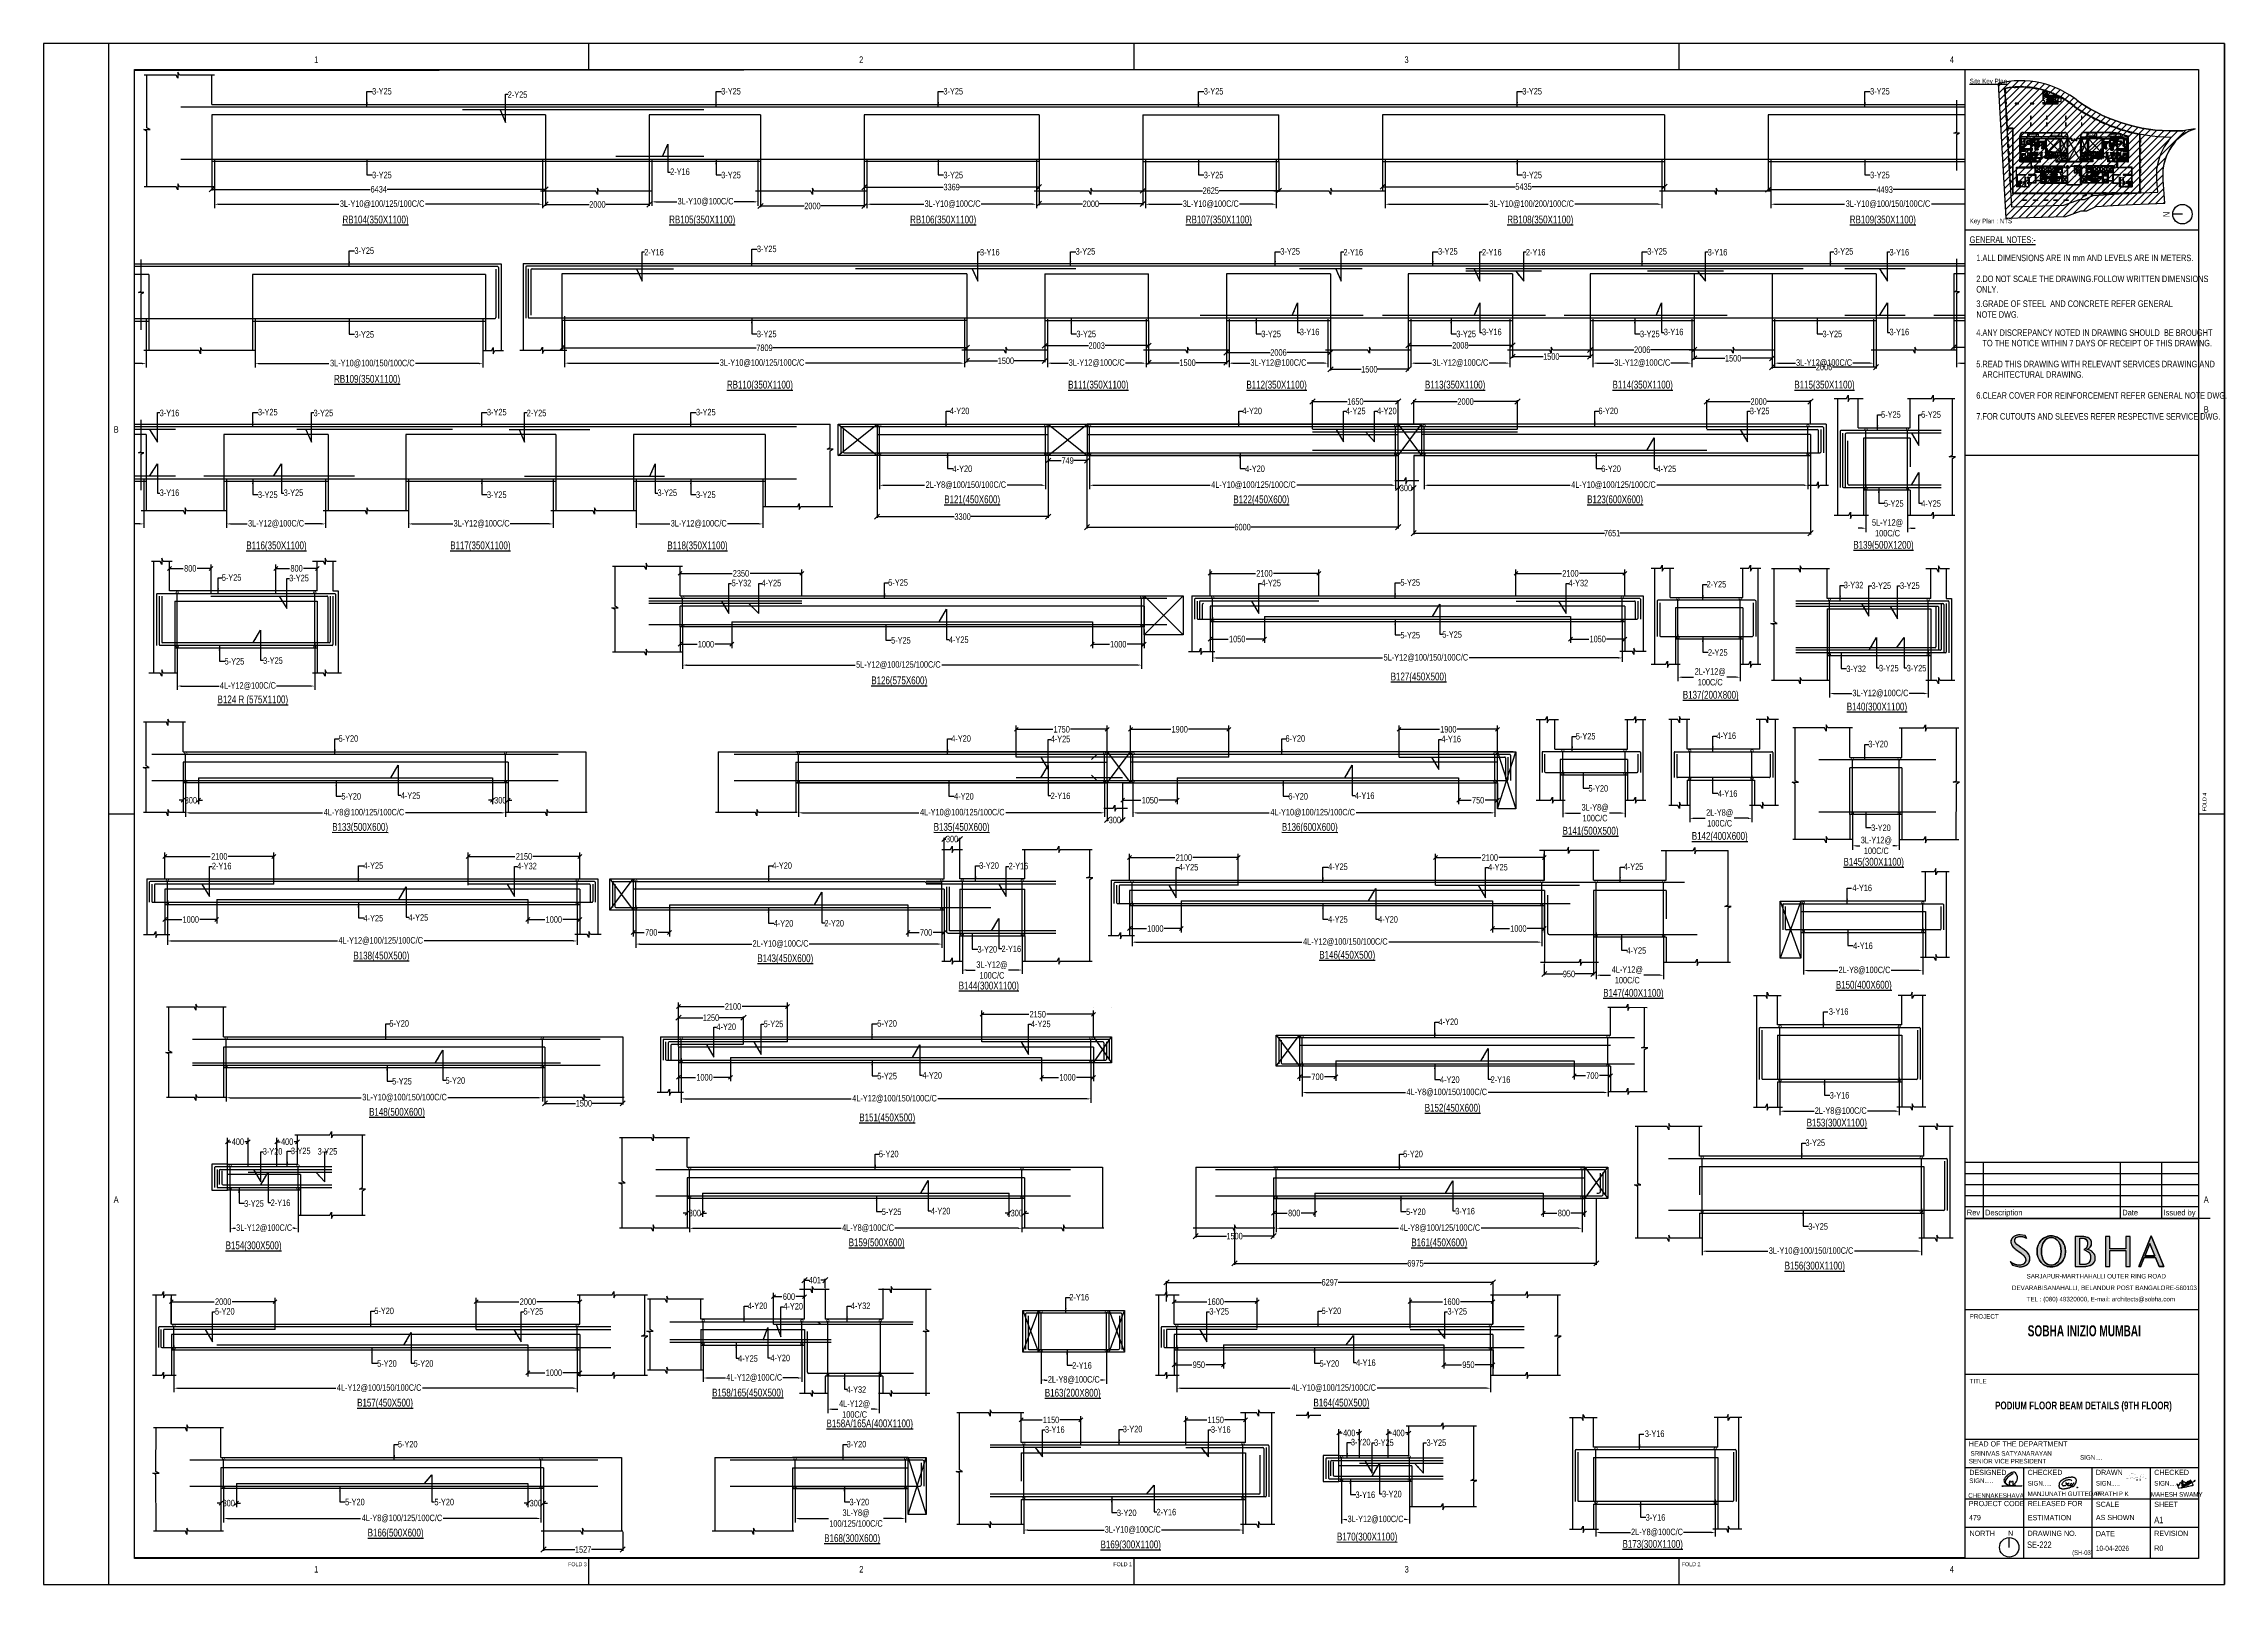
# Paper-space layout 'SE-222_PODIUM FLOOR BEAM DETAILS (9TH FLOOR)_R0_(SH-03)' of a CAD drawing. Header units: millimetres. Extents: x -129 to 712, y -954 to -360.
# The model-space entities are those that its viewports show. They can reach past a viewport. Long polylines and large blocks are cut down to what shows.
import ezdxf
from ezdxf.enums import TextEntityAlignment as Align

# ---------------------------------------------------------------- set-up
doc = ezdxf.new("R2010")
doc.units = ezdxf.units.MM
doc.header["$LTSCALE"] = 1000
doc.header["$MEASUREMENT"] = 0
doc.header["$PDMODE"] = 3
for name, pattern in [('CONTINOUS', [0]), ('CONTINU', [0]), ('HIDDEN', [0.375, 0.25, -0.125]), ('Title Dash Lines', [12, 6, -6])]:
    doc.linetypes.add(name, pattern=pattern)
for name, color, linetype in [('-S-ARROW', 253, 'Continuous'), ('-S-MISC', 8, 'Continuous'), ('-S-STIRRUPS DIM', 6, 'Continuous'), ('-S-STIRUP', 11, 'Continuous'), ('-S-WING 3 FOOTING NO', 6, 'Continuous'), ('-STR-BEAM', 7, 'CONTINU'), ('-STR-COLUMN', 5, 'HIDDEN'), ('-STR-REINF', 3, 'Continuous'), ('-STR-RF-DIM', 8, 'CONTINOUS'), ('-STR-TEXT', 6, 'Continuous'), ('A-ANNO-NOTE', 131, 'Continuous'), ('A-DETL-____-OTLN', 90, 'Continuous'), ('A-DETL-THIN', 151, 'Continuous'), ('Beam Nos', 7, 'Continuous'), ('G-ANNO-SCHD', 231, 'Continuous'), ('G-ANNO-TEXT', 231, 'Continuous'), ('G-ANNO-TTLB', 6, 'Continuous'), ('G-ANNO-TTLB-THIN', 151, 'Continuous'), ('S-BEAM', 7, 'Continuous'), ('S-DIM', 7, 'Continuous'), ('S-SIGNS', 90, 'Continuous'), ('SEC TEXT', 9, 'Continuous'), ('SLAB LINE', 254, 'HIDDEN'), ('SOBHA ELEMENT NAMING', 7, 'Continuous')]:
    doc.layers.add(name, color=color, linetype=linetype)
doc.layers.add('A-ANNO-TAGS-RMFT', color=8, linetype='Continuous', lineweight=20)
doc.layers.add('A-ANNO-TAGS-RMMT', color=3, linetype='Continuous', lineweight=20)
doc.styles.add('Arial Narrow', font='ARIALN.TTF', dxfattribs={"height": 300})
doc.styles.add('Arial Narrow_1', font='ARIALN.TTF', dxfattribs={"height": 1.75})
doc.styles.add('Arial Narrow_2', font='ARIALN.TTF', dxfattribs={"height": 2.5})
doc.styles.add('Arial Narrow_3', font='ARIALN.TTF', dxfattribs={"height": 2})
doc.styles.add('Arial Narrow_4', font='ARIALN.TTF', dxfattribs={"height": 3})
doc.styles.add('Arial Narrow_B_2', font='ARIALNB.TTF', dxfattribs={"width": 0.8, "height": 4})
doc.styles.add('BEAM-LS', font='romans.shx', dxfattribs={"width": 0.8})
doc.styles.add('Dim.s & Anno.(Misc.)', font='ARIALN.TTF')
doc.styles.add('SOBHA', font='swisscl.ttf')
doc.styles.add('sobha.sed', font='swisscl.ttf')
doc.styles.get("Standard").update_dxf_attribs({"font": 'ARIALN.TTF', "height": 500})
doc.styles.add('Swis721 LtCn BT_3', font='swisscl.ttf', dxfattribs={"height": 125})
doc.styles.add('Swis721 LtCn BT_4', font='swisscl.ttf', dxfattribs={"height": 2.5})
doc.styles.add('Swis721 LtCn BT_6', font='swisscl.ttf', dxfattribs={"height": 2.449923})
doc.styles.add('Swis721 LtCn BT_B_1', font='', dxfattribs={"height": 3})
doc.styles.get('Swis721 LtCn BT_B_1').set_extended_font_data('Swis721 LtCn BT', bold=True)
doc.dimstyles.new('S-50', dxfattribs={"dimscale": 50, "dimtxt": 2.5, "dimasz": 2, "dimexe": 0.5, "dimexo": 0.25, "dimgap": 0.25, "dimtad": 0, "dimdec": 0, "dimrnd": 0.0005, "dimzin": 0, "dimdsep": 46, "dimtxsty": 'sobha.sed', "dimblk": 'OBLIQUE', "dimcen": 0.09, "dimclrd": 8, "dimclre": 8, "dimclrt": 6, "dimadec": 0, "dimazin": 0, "dimtfac": 1, "dimtdec": 0, "dimtofl": 0, "dimtmove": 2, "dimatfit": 3, "dimfxl": 0.18, "dimtolj": 1, "dimtzin": 0, "dimlwd": -1, "dimlwe": -1, "dimarcsym": 0})
doc.dimstyles.new('S-DIM50', dxfattribs={"dimscale": 50, "dimtxt": 2.5, "dimasz": 1.5, "dimexe": 1.5, "dimexo": 1, "dimgap": 0.5, "dimtad": 0, "dimdec": 0, "dimzin": 0, "dimdsep": 46, "dimtxsty": 'SOBHA', "dimcen": 0.09, "dimclrd": 256, "dimclre": 256, "dimclrt": 6, "dimadec": 5, "dimazin": 0, "dimtfac": 1, "dimtdec": 0, "dimtofl": 0, "dimtmove": 0, "dimatfit": 3, "dimfxl": 0.18, "dimtolj": 1, "dimtzin": 0, "dimlwd": -1, "dimlwe": -1, "dimarcsym": 0})
doc.dimstyles.new('STIRUP', dxfattribs={"dimscale": 50, "dimtxt": 2.5, "dimasz": 2.2, "dimexe": 0, "dimexo": 0, "dimgap": 0.5, "dimtad": 0, "dimdec": 0, "dimzin": 0, "dimdsep": 46, "dimtxsty": 'BEAM-LS', "dimblk": 'DOTSMALL', "dimcen": 0.09, "dimclrd": 256, "dimclre": 256, "dimclrt": 256, "dimadec": 5, "dimazin": 0, "dimtfac": 1, "dimtdec": 0, "dimtofl": 0, "dimtmove": 0, "dimatfit": 3, "dimldrblk": 'DOTSMALL', "dimfxl": 0, "dimfxlon": 1, "dimtolj": 1, "dimtzin": 0, "dimlwd": -1, "dimlwe": -1, "dimarcsym": 0})

psp = doc.layouts.new('SE-222_PODIUM FLOOR  BEAM DETAILS (9TH FLOOR)_R0_(SH-03)')

# ---------------------------------------------------------------- texts
at = {"layer": 'G-ANNO-TTLB', "attachment_point": 1}
for s, insert, char_height, width, style in [('SOBHA INIZIO MUMBAI', (636.61, -854.41), 4.2448, 94.8612, 'Arial Narrow_B_2'), ('PODIUM FLOOR BEAM DETAILS (9TH FLOOR)', (624.05, -883.8), 3, 93.6152, 'Swis721 LtCn BT_B_1'), ('{\\fSwis721 LtCn BT|b0|i0|c0|p34;SE-222 }', (636.4, -937.75), 2.5, 8.097, 'Arial Narrow'), ('   (SH-03)', (651.89, -941.15), 1.806, 20.2394, 'Swis721 LtCn BT_4')]:
    psp.add_mtext(s, dxfattribs=dict(at, insert=insert, char_height=char_height, width=width, style=style))

msp = doc.modelspace()

# ---------------------------------------------------------------- texts
at = {"layer": '-STR-TEXT', "color": 6, "style": 'SOBHA'}
for s, p in [('4-Y20', (31660032.8, -21204500.6, 0)), ('4-Y20', (31665675.9, -21204500.6, 0)), ('4-Y25', (31667671.9, -21204500.8, 0)), ('4-Y20', (31668271.4, -21204500.8, 0)), ('6-Y20', (31672540.9, -21204500.6, 0)), ('3-Y25', (31675460.6, -21204500.8, 0)), ('5-Y25', (31677991.7, -21204570, 0)), ('5-Y25', (31678766.1, -21204570.2, 0)), ('4-Y20', (31660087.5, -21205615.5, 0)), ('4-Y20', (31665730.6, -21205615.5, 0)), ('6-Y20', (31672595.6, -21205615.5, 0)), ('4-Y25', (31673662, -21205615.9, 0)), ('5-Y25', (31678046.4, -21206284.8, 0)), ('4-Y25', (31678766.1, -21206285.1, 0)), ('5-Y25', (31645996.3, -21207712.4, 0)), ('3-Y25', (31647296.4, -21207722.1, 0)), ('5-Y32', (31655828.3, -21207817.9, -178586.6)), ('4-Y25', (31656404.3, -21207817.9, -178586.6)), ('5-Y25', (31658847.6, -21207808.2, -178586.6)), ('4-Y25', (31666041.2, -21207817.9, -178586.6)), ('5-Y25', (31668722.3, -21207808.2, -178586.6)), ('4-Y32', (31671964.7, -21207817.9, -178586.6)), ('2-Y25', (31674626.4, -21207841.8, 0)), ('3-Y32', (31677271.2, -21207857.1, 0)), ('3-Y25', (31677806.2, -21207867.9, -178586.6)), ('3-Y25', (31678356.2, -21207867.9, -178586.6)), ('5-Y25', (31668722.3, -21208823, -178586.6)), ('5-Y25', (31669529.5, -21208810.3, -357173.2)), ('5-Y25', (31658902.3, -21208923, -178586.6)), ('4-Y25', (31660016.8, -21208910.3, -357173.2)), ('2-Y25', (31674652.8, -21209156.7, 0)), ('5-Y25', (31646051, -21209327.3, 0)), ('3-Y25', (31646793.9, -21209313.2, 0)), ('3-Y32', (31677321.9, -21209471.9, 0)), ('3-Y25', (31677951, -21209459.1, -178586.6)), ('3-Y25', (31678485.5, -21209459.1, -178586.6)), ('5-Y20', (31648248.1, -21210814.9, 0)), ('4-Y20', (31660062.3, -21210814.9, 0)), ('4-Y25', (31661979.3, -21210824.6, 0)), ('6-Y20', (31666506.8, -21210814.9, 0)), ('4-Y16', (31669512.3, -21210824.6, 0)), ('5-Y25', (31672105.4, -21210771.8, 0)), ('4-Y16', (31674816.3, -21210761.9, 0)), ('3-Y20', (31677744.7, -21210921.4, 0)), ('5-Y20', (31672349.3, -21211776.7, 0)), ('5-Y20', (31648302.8, -21211929.8, 0)), ('4-Y25', (31649446.4, -21211915.6, 0)), ('4-Y20', (31660117, -21211929.8, 0)), ('2-Y16', (31661979.3, -21211920.6, 0)), ('6-Y20', (31666561.5, -21211929.8, 0)), ('4-Y16', (31667844.1, -21211917, -178586.6)), ('4-Y16', (31674842.7, -21211876.7, 0)), ('3-Y20', (31677799.4, -21212536.2, 0)), ('2-Y16', (31645805.2, -21213273.8, 0)), ('4-Y25', (31648729.3, -21213264.1, 0)), ('4-Y32', (31651691.7, -21213273.8, 0)), ('4-Y20', (31656611.4, -21213264.1, 0)), ('3-Y20', (31660602, -21213264.1, 0)), ('2-Y16', (31661168.1, -21213273.8, 0)), ('4-Y25', (31664447.2, -21213296.1, 0)), ('4-Y25', (31667329, -21213286.4)), ('4-Y25', (31670413.9, -21213296.1, 0)), ('4-Y25', (31673028.2, -21213286.4, 0)), ('4-Y16', (31677437, -21213695.3, 0)), ('4-Y25', (31648729.3, -21214279, 0)), ('4-Y25', (31649598.4, -21214264.8, 0)), ('4-Y25', (31667329, -21214301.3)), ('4-Y20', (31668295.5, -21214301.7, 0)), ('4-Y20', (31656637.9, -21214379, 0)), ('2-Y20', (31657615.5, -21214376.7, 0)), ('3-Y20', (31660567.9, -21214879, 0)), ('2-Y16', (31661030.6, -21214869.8, 0)), ('4-Y25', (31673082.9, -21214901.3, 0)), ('4-Y16', (31677453.4, -21214810.1, 0)), ('5-Y20', (31649227.2, -21216307.5, 0)), ('4-Y20', (31655533.8, -21216371.7, 0)), ('5-Y25', (31656445.8, -21216317.2, 0)), ('5-Y20', (31658635.9, -21216307.5, 0)), ('4-Y25', (31661598.3, -21216317.2, 0)), ('4-Y20', (31669458.9, -21216276.1, 0)), ('3-Y16', (31676984.2, -21216078.3, 0)), ('5-Y25', (31649281.9, -21217422.4, 0)), ('5-Y20', (31650309.9, -21217408.3, 0)), ('5-Y25', (31658635.9, -21217322.4, 0)), ('4-Y20', (31659505.1, -21217308.3, 0)), ('4-Y20', (31669485.3, -21217391, 0)), ('2-Y16', (31670463, -21217388.7, 0)), ('3-Y16', (31677000.6, -21217693.2, 0)), ('3-Y20', (31646786.5, -21218774.3, 0)), ('3-Y25', (31647329, -21218764.6, 0)), ('3-Y25', (31647844.6, -21218774.3, 0)), ('5-Y20', (31658667.4, -21218823.6, 0)), ('5-Y20', (31668777.2, -21218823.6, 0)), ('3-Y25', (31676533.1, -21218606.2, -178586.6)), ('3-Y25', (31646428, -21219779.4, 0)), ('2-Y16', (31646939.5, -21219765.3, 0)), ('5-Y25', (31658722.1, -21219938.5, 0)), ('4-Y20', (31659667.9, -21219924.3, 0)), ('5-Y20', (31668831.9, -21219938.5, 0)), ('3-Y16', (31669780.2, -21219926.3, 0)), ('3-Y25', (31676587.8, -21220221.1, -178586.6)), ('5-Y20', (31645865.4, -21221857.6, 0)), ('5-Y20', (31648937.2, -21221847.9, 0)), ('5-Y25', (31651815.5, -21221857.6, 0)), ('4-Y20', (31656137.7, -21221750.5, 0)), ('4-Y20', (31656824.5, -21221760.2, 0)), ('4-Y32', (31658123.8, -21221750.5, 0)), ('2-Y16', (31662338.9, -21221585.5, 0)), ('3-Y25', (31665038.4, -21221857, 0)), ('5-Y20', (31667203.2, -21221847.3, 0)), ('3-Y25', (31669629.5, -21221857, 0)), ('4-Y20', (31656575.2, -21222756.2, 0)), ('5-Y20', (31648991.9, -21222862.7, 0)), ('5-Y20', (31649697.1, -21222863.2, 0)), ('4-Y25', (31655953.2, -21222765.4, 0)), ('2-Y16', (31662393.6, -21222900.4, 0)), ('5-Y20', (31667163.9, -21222862.2, 0)), ('4-Y16', (31667867.3, -21222848.1, 0)), ('4-Y32', (31658042.7, -21223365.4, 0)), ('5-Y20', (31649392.3, -21224418.3, 0)), ('3-Y20', (31658045.6, -21224418.3, 0)), ('3-Y16', (31661868.8, -21224136.4, 0)), ('3-Y20', (31663369.1, -21224126.7, 0)), ('3-Y16', (31665069.4, -21224136.4, 0)), ('3-Y20', (31667767.8, -21224378.4, 0)), ('3-Y25', (31668215.6, -21224388.1, 0)), ('3-Y25', (31669226.2, -21224388.1, 0)), ('3-Y16', (31673436.1, -21224215.8, 0)), ('5-Y20', (31648373.3, -21225533.2, 0)), ('5-Y20', (31650096, -21225533.7, 0)), ('3-Y20', (31658100.3, -21225533.2, 0)), ('3-Y16', (31667857.1, -21225393.3, 0)), ('3-Y20', (31668368.7, -21225379.2, 0)), ('3-Y20', (31663256.3, -21225741.5, 0)), ('2-Y16', (31664020.7, -21225727.4, 0)), ('3-Y16', (31673452.5, -21225830.6, 0))]:
    msp.add_text(s, height=125, dxfattribs=at).set_placement(p)
at = {"layer": 'SEC TEXT', "color": 4, "linetype": 'ByBlock', "style": 'sobha.sed'}
for s, rotation, p in [('%%UB121(450X600)', 359.98928, (31659926.2, -21206217.1, 0)), ('%%UB122(450X600)', 359.98928, (31665501.1, -21206217.1, 0)), ('%%UB123(600X600)', 359.98928, (31672323.2, -21206217.1, 0)), ('%%UB139(500X1200)', 359.98928, (31677456, -21207094.5, 0)), ('%%UB126(575X600)', 359.98928, (31658519.9, -21209706.4, -178586.6)), ('%%UB127(450X500)', 359.98928, (31668535.1, -21209632.3, -178586.6)), ('%%UB124 R (575X1100)', 0.01072, (31645915, -21210074.2, 0)), ('%%UB137(200X800)', 359.98928, (31674167.6, -21209985.3, 0)), ('%%UB140(300X1100)', 0.01072, (31677329.5, -21210211.8, 0)), ('%%UB133(500X600)', 359.98928, (31648124.9, -21212531.4, 0)), ('%%UB135(450X600)', 359.98928, (31659723.3, -21212531.4, 0)), ('%%UB136(600X600)', 359.98928, (31666436.2, -21212531.4, 0)), ('%%UB141(500X500)', 359.98928, (31671850.1, -21212605.4, 0)), ('%%UB142(400X600)', 0.01072, (31674341.2, -21212705.6, 0)), ('%%UB145(300X1100)', 359.98928, (31677267.3, -21213204.1, 0)), ('%%UB138(450X500)', 359.98928, (31648534.1, -21215010.7, 0)), ('%%UB143(450X600)', 359.98928, (31656322.8, -21215062.4, 0)), ('%%UB146(450X500)', 359.98928, (31667158.3, -21214997, 0)), ('%%UB144(300X1100)', 359.98928, (31660205.1, -21215589.8, 0)), ('%%UB150(400X600)', 0.01072, (31677118.8, -21215574.6, 0)), ('%%UB147(400X1100)', 359.98928, (31672632.8, -21215730, 0)), ('%%UB148(500X600)', 359.98928, (31648836.5, -21218024)), ('%%UB151(450X500)', 359.98928, (31658288.2, -21218131.7, 0)), ('%%UB152(450X600)', 359.98928, (31669191.6, -21217945.6, 0)), ('%%UB153(300X1100)', 0.01072, (31676556.7, -21218231.4, 0)), ('%%UB154(300X500)', 359.98928, (31646070.4, -21220597.3, 0)), ('%%UB159(500X600)', 359.98928, (31658084.3, -21220540.1, 0)), ('%%UB161(450X600)', 359.98928, (31668932.7, -21220540.1, 0)), ('%%UB156(300X1100)', 0.01072, (31676131.6, -21220987.9, -178586.6)), ('%%UB157(450X500)', 359.98928, (31648606, -21223629.4, 0)), ('%%UB158/165(450X500)', 0.01072, (31655450.6, -21223435.5, 0)), ('%%UB163(200X800)', 359.98928, (31661866, -21223439.4, 0)), ('%%UB164(450X500)', 359.98928, (31667046, -21223628.8, 0)), ('%%UB158A/165A(400X1100)', 0.01072, (31657657.3, -21224030.1, 0)), ('%%UB166(500X600)', 359.98928, (31648809.1, -21226134.8, 0)), ('%%UB168(300X600)', 359.98928, (31657612.5, -21226241.8, 0)), ('%%UB169(300X1100)', 0.01072, (31662941.5, -21226363.1, 0)), ('%%UB170(300X1100)', 359.98928, (31667499.5, -21226211.2, 0)), ('%%UB173(300X1100)', 0.01072, (31673005.8, -21226352.7, 0))]:
    msp.add_text(s, height=150, rotation=rotation, dxfattribs=at).set_placement(p)

# ---------------------------------------------------------------- blocks, each defined once
blk = doc.blocks.new('MAHESH SIGN')
at = {"layer": 'SOBHA ELEMENT NAMING', "color": 3}
blk.add_open_spline([(-1672305, 1301168), (-1672305, 1301184), (-1672305, 1301215), (-1672305, 1301263), (-1672305, 1301294), (-1672307, 1301351), (-1672277, 1301228), (-1672228, 1301294), (-1672172, 1301348), (-1672187, 1301256), (-1672162, 1301149), (-1672209, 1301217), (-1672162, 1301264), (-1672124, 1301289), (-1672100, 1301356), (-1672144, 1301344), (-1672166, 1301312), (-1672107, 1301297), (-1672072, 1301273), (-1672058, 1301237), (-1672045, 1301197), (-1672079, 1301162), (-1672127, 1301163), (-1672141, 1301198), (-1672144, 1301221), (-1672126, 1301254), (-1672125, 1301212), (-1672119, 1301199), (-1672104, 1301166), (-1672094, 1301239), (-1672085, 1301181), (-1672056, 1301190), (-1672062, 1301215), (-1672070, 1301258), (-1672050, 1301226), (-1672064, 1301218), (-1672066, 1301204), (-1672071, 1301183), (-1672038, 1301170), (-1672019, 1301203), (-1672035, 1301237), (-1672079, 1301233), (-1672014, 1301223), (-1672022, 1301165), (-1672007, 1301215), (-1672030, 1301270), (-1672010, 1301234), (-1672003, 1301214), (-1672000, 1301197), (-1671998, 1301169), (-1672006, 1301211), (-1672010, 1301232), (-1671997, 1301246), (-1671987, 1301261), (-1671977, 1301238), (-1671981, 1301219), (-1671976, 1301205), (-1671975, 1301188), (-1671985, 1301203), (-1671983, 1301216), (-1671983, 1301232), (-1671978, 1301244), (-1671975, 1301251), (-1671970, 1301254), (-1671965, 1301251), (-1671960, 1301233), (-1671950, 1301210), (-1671942, 1301189), (-1671947, 1301169), (-1671959, 1301206), (-1671949, 1301221), (-1671951, 1301242), (-1671950, 1301251), (-1671949, 1301264), (-1671936, 1301242), (-1671934, 1301230), (-1671932, 1301216), (-1671933, 1301199), (-1671919, 1301193), (-1671922, 1301179), (-1671901, 1301196), (-1671911, 1301215), (-1671909, 1301234), (-1671907, 1301271), (-1671904, 1301210), (-1671892, 1301178), (-1671909, 1301129), (-1671899, 1301072), (-1672003, 1301110), (-1672077, 1301119), (-1672359, 1301185), (-1672084, 1301171), (-1671954, 1301165), (-1671882, 1301184), (-1671780, 1301168), (-1671794, 1301204), (-1671811, 1301195), (-1671824, 1301188)], degree=3, knots=[0, 0, 0, 0, 48.181473, 94.613284, 138.259686, 155.904179, 224.738681, 279.736688, 330.138654, 402.022515, 479.904069, 512.206872, 573.861185, 638.863537, 679.101846, 713.805527, 728.477406, 786.377978, 825.584619, 867.444774, 896.971798, 946.367113, 986.070655, 1019.613906, 1044.024664, 1064.3611, 1090.585977, 1115.586241, 1130.258119, 1164.423839, 1195.402532, 1205.041833, 1242.682438, 1263.496009, 1285.994984, 1296.910366, 1305.65545, 1326.024566, 1354.8231, 1376.521851, 1422.758958, 1434.051149, 1478.06236, 1508.244818, 1535.997912, 1583.121901, 1600.542131, 1628.645076, 1649.634806, 1662.007076, 1686.271489, 1718.652134, 1734.30206, 1746.397436, 1758.626649, 1788.895798, 1805.163194, 1813.173762, 1821.25242, 1839.530073, 1858.56975, 1865.936011, 1878.354031, 1881.0034, 1881.816645, 1894.360755, 1932.936714, 1959.07056, 1962.867593, 1985.03092, 2014.356147, 2030.360622, 2043.11179, 2045.324462, 2066.355014, 2076.853385, 2089.71325, 2108.335291, 2120.781721, 2126.672799, 2139.049659, 2165.9961, 2183.807343, 2207.541832, 2227.688907, 2300.89779, 2338.755754, 2382.215194, 2424.047682, 2581.125356, 2740.20899, 2928.080748, 3033.107047, 3166.26083, 3211.819498, 3223.83985, 3256.454987, 3256.454987, 3256.454987, 3256.454987], dxfattribs=at)
blk = doc.blocks.new('A$Ca6a54176')
at = {"layer": 'A-DETL-____-OTLN', "color": 7, "linetype": 'Continuous'}
for points, knots in [([(-10.4, 6), (-10.5, 6.1), (-10.9, 6.5), (-11.8, 6.4), (-12.7, 6.4), (-13.6, 6), (-14.4, 5.6), (-15.1, 5.1), (-15.3, 4.5), (-15.5, 4.2), (-15.5, 3.9), (-15.3, 3.7), (-15.1, 3.5), (-14.8, 3.4), (-14.3, 3.5), (-13.9, 3.4), (-13.6, 3.7), (-13.3, 3.8), (-13, 4.1), (-13, 4.3), (-13, 4.5), (-13.2, 4.7), (-13.7, 4.9), (-13.3, 4.7), (-13.1, 4.7), (-12.9, 4.6), (-12.6, 4.6), (-12.3, 4.6), (-12.1, 4.7), (-11.7, 4.8), (-12.4, 4.4), (-12.4, 4.2), (-12.6, 3.9), (-12.7, 3.8), (-12.6, 3.6), (-12.3, 3.5), (-12, 3.5), (-11.7, 3.5), (-11.5, 3.6), (-11.3, 3.8), (-11.2, 4), (-11, 4.2), (-10.8, 4.4), (-10.5, 4.9), (-10.9, 4.3), (-11.2, 4.2), (-11.2, 4), (-11.4, 3.8), (-11.3, 3.6), (-11.2, 3.5), (-11, 3.5), (-10.8, 3.5), (-10.7, 3.6), (-10.5, 3.7), (-10.3, 3.7), (-10.2, 3.9), (-10, 4.1), (-9.8, 4.4), (-9.7, 4.5), (-9.4, 4.9), (-9.6, 4.7), (-9.6, 4.5), (-9.9, 4.3), (-10, 4.2), (-10.1, 4), (-10.2, 3.9), (-10.2, 3.7), (-10.3, 3.6), (-10.3, 3.5), (-10.4, 3.4), (-10.4, 3.3), (-10.3, 3.1), (-10.3, 3), (-10.1, 3), (-9.9, 3), (-9.8, 3.1), (-9.6, 3.2), (-9.4, 3.3), (-9.2, 3.5), (-9.1, 3.7), (-8.9, 3.9), (-8.8, 4.1), (-8.6, 4.3), (-8.5, 4.6), (-8.4, 4.8), (-8.3, 5.1), (-8.3, 5.4), (-8.2, 5.7), (-8, 6), (-8.1, 6.2), (-8.2, 6.4), (-8.2, 6.6), (-8.2, 6.9), (-8.5, 7.1), (-8.7, 7.3), (-9.1, 7.5), (-9.4, 7.7), (-9.6, 7.6), (-9.9, 7.7), (-10.1, 7.8), (-10.4, 7.7), (-10.7, 7.8), (-11, 7.7), (-11.3, 7.6), (-11.6, 7.8), (-11.8, 7.6), (-12.2, 7.6), (-12.5, 7.6), (-12.7, 7.3), (-13.1, 7.5), (-13.2, 7.3), (-13.5, 7.3), (-13.6, 7.2), (-13.9, 7.1), (-14.1, 6.9), (-14.4, 7), (-14.6, 6.8), (-14.8, 6.7), (-15, 6.6), (-15.2, 6.5), (-15.4, 6.3), (-15.6, 6.2), (-15.8, 6), (-16.2, 5.9), (-16.2, 5.5), (-16.7, 5.4), (-16.7, 5), (-16.9, 4.8), (-17, 4.5), (-17, 4.1), (-17, 3.8), (-17, 3.6), (-17.2, 3.3), (-16.8, 3.1), (-17.1, 2.7), (-16.8, 2.6), (-16.7, 2.3), (-16.4, 2.2), (-16.1, 2.1), (-15.8, 1.9), (-15.5, 1.9), (-15.3, 1.8), (-15, 1.9), (-14.8, 1.9), (-14.5, 1.9), (-14.1, 1.9), (-13.8, 2), (-13.4, 1.9), (-13, 2.1), (-12.6, 2.2), (-12.2, 2.3), (-11.8, 2.3), (-11.4, 2.5), (-11, 2.7), (-10.8, 2.8), (-10.6, 3), (-10.6, 2.9), (-10.5, 2.8), (-10.7, 2.8), (-10.7, 2.9), (-10.6, 2.9), (-10.5, 2.9), (-10.6, 2.9), (-10.6, 2.9)], [0, 0, 0, 0, 0.595176, 1.513654, 2.515251, 3.380629, 4.416817, 5.17749, 5.76398, 6.176027, 6.420162, 6.694908, 6.965884, 7.327446, 7.644493, 8.313464, 8.528829, 8.880373, 9.329952, 9.497914, 9.598839, 9.855178, 10.268658, 10.413839, 10.823798, 10.965602, 11.223245, 11.545481, 11.828078, 11.985934, 12.450008, 12.919347, 13.072283, 13.23817, 13.339119, 13.632791, 14.038161, 14.287628, 14.525186, 14.756259, 15.015383, 15.287454, 15.616726, 15.886513, 16.501092, 16.601317, 16.772114, 17.127127, 17.260944, 17.402283, 17.528684, 17.697933, 17.883435, 18.056648, 18.272367, 18.484806, 18.715269, 19.02227, 19.369647, 19.663828, 19.78345, 20.147263, 20.310655, 20.478604, 20.666282, 20.842227, 21.077119, 21.206677, 21.314825, 21.400223, 21.537528, 21.622147, 21.759524, 21.912561, 22.096255, 22.31162, 22.523122, 22.734597, 23.01831, 23.257556, 23.451017, 23.745198, 24.003252, 24.296499, 24.581902, 24.829344, 25.086625, 25.507771, 25.820767, 26.016078, 26.190519, 26.498498, 26.690925, 26.984342, 27.351214, 27.773922, 28.104445, 28.35201, 28.563586, 28.790253, 29.109474, 29.39309, 29.719344, 29.928271, 30.316805, 30.577305, 30.867147, 31.268529, 31.510098, 31.872395, 32.088065, 32.279066, 32.497307, 32.739184, 32.976737, 33.300431, 33.46341, 33.717218, 34.000971, 34.242536, 34.452394, 34.657266, 35.084272, 35.325837, 35.607355, 36.082409, 36.347056, 36.569922, 36.965624, 37.327774, 37.632777, 37.916273, 38.08707, 38.464953, 38.760633, 38.966003, 39.226299, 39.662044, 39.851663, 40.242576, 40.505495, 40.802979, 40.970051, 41.231099, 41.614997, 41.925638, 42.216698, 42.680496, 43.10645, 43.463997, 43.772591, 44.448473, 44.738782, 45.188685, 45.456974, 45.656784, 45.683065, 45.757434, 45.858574, 45.933844, 45.982325, 46.053862, 46.07049, 46.07049, 46.07049, 46.07049]), ([(-7.7, 2.5), (-7.8, 2.6), (-7.8, 2.6), (-7.7, 2.7), (-7.6, 2.7), (-7.5, 2.7), (-7.5, 2.6), (-7.6, 2.5), (-7.5, 2.4), (-7.6, 2.3), (-7.6, 2.4), (-7.7, 2.5), (-7.7, 2.5), (-7.7, 2.4), (-7.8, 2.5), (-7.9, 2.5), (-8, 2.6), (-7.7, 2.5), (-7.8, 2.7), (-7.6, 2.7), (-7.5, 2.7), (-7.5, 2.6), (-7.6, 2.6), (-7.5, 2.5), (-7.5, 2.5), (-7.5, 2.4), (-7.6, 2.4), (-7.6, 2.4), (-7.7, 2.4), (-7.7, 2.4)], [0, 0, 0, 0, 0.106921, 0.192296, 0.30882, 0.360139, 0.44947, 0.550888, 0.649284, 0.676363, 0.755339, 0.80317, 0.836663, 0.88048, 0.947, 1.016693, 1.097832, 1.260104, 1.355411, 1.565715, 1.626111, 1.702696, 1.735199, 1.791906, 1.841283, 1.887718, 1.967073, 1.994154, 2.081807, 2.081807, 2.081807, 2.081807])]:
    blk.add_open_spline(points, degree=3, knots=knots, dxfattribs=at)
blk = doc.blocks.new('A$C90dacb5e')
h = blk.add_hatch(color=3)
h.dxf.hatch_style = 1
edge = h.paths.add_edge_path()
edge.add_arc((10340, 1236), 103, 0, 360)
edge = h.paths.add_edge_path()
edge.add_arc((13400, 1111), 103, 0, 360)
at = {"color": 3, "const_width": 50}
blk.add_lwpolyline([(14011, 3379), (14104, 476), (14104, 476), (14038, 2528), (0, 2295), (11541, 2798), (14020, 3020, 0.31254706), (17160, 5257, 0.36167406), (16713, 6554, 0.50128188), (13967, 5036), (14011, 3379), (7832, 3175), (9491, 2453), (11467, 1258), (11680, 5697), (12304, 4596, -0.41421356), (12266, 4460), (11604, 4120), (7666, 3836, 0.1004773), (4385, 3159, 0.16410265), (7666, 3836, 0.59741458), (8031, 6707, 0.19740641), (4144, 7308, 0.11577762), (2749, 6599, 0.28967871), (2580, 5870, 0.2409299), (3717, 4786)], format="xyb", dxfattribs=at)
for points in [[(4157, 0), (4610, 6318)], [(19381, 2625), (14038, 2528), (14104, 476)]]:
    blk.add_lwpolyline(points, dxfattribs=at)
at = {"color": 3}
for centre in [(10340, 1236), (13400, 1111)]:
    blk.add_circle(centre, 103, dxfattribs=at)
blk = doc.blocks.new('Signature')
at = {"color": 3}
for points in [[(51500, 9985), (48881, 8492), (51631, 8090), (51843, 8407)], [(51007, 8427), (51000, 9001), (50997, 8998), (51195, 8725), (51186, 8745), (51407, 8998), (51413, 8940), (51455, 8397), (51465, 8436), (52211, 8962), (51960, 10081), (51413, 10315), (50175, 9377), (50208, 8779), (50619, 8418), (51082, 8344), (51607, 8315), (51776, 8356), (49749, 8168), (49809, 8297), (52734, 8297), (52718, 8314)]]:
    blk.add_open_spline(points, degree=3, dxfattribs=at)
blk = doc.blocks.new('Sobha_TITLE BLOCK_A1_Updated_ 05-03-2025 - A0-TB-AR-329493-Title Blocks')
at = {"layer": 'G-ANNO-TTLB'}
h = blk.add_hatch(color=256, dxfattribs=at)
h.paths.add_polyline_path([(1790.35, 280.45), (1794.15, 280.45), (1792.25, 285.12)])
h.paths.add_polyline_path([(1792.76, 288.19), (1797.61, 276.39), (1795.84, 276.39), (1794.41, 279.78), (1790.09, 279.78), (1788.7, 276.39), (1787.91, 276.39)])
h.paths.add_polyline_path([(1775.09, 276.39), (1775.09, 287.93), (1776.79, 287.93), (1776.79, 283.2), (1782.99, 283.2), (1782.99, 287.93), (1784.68, 287.93), (1784.68, 276.39), (1782.99, 276.39), (1782.99, 282.56), (1776.79, 282.56), (1776.79, 276.39)])
edge = h.paths.add_edge_path()
edge.add_line((1765.17, 287.29), (1765.17, 283.46))
edge.add_line((1765.17, 283.46), (1765.17, 277.07))
edge.add_line((1765.17, 277.07), (1766.53, 277.07))
edge.add_spline(control_points=[(1766.53, 277.07), (1766.77, 277.07), (1767.24, 277.1), (1767.83, 277.25), (1768.33, 277.48), (1769.13, 278.12), (1769.4, 278.95), (1769.38, 279.74)], knot_values=[0, 0, 0, 0, 0.125, 0.25, 0.375, 0.5, 1, 1, 1, 1], degree=3, periodic=0)
edge.add_spline(control_points=[(1769.38, 279.74), (1769.38, 280.02), (1769.35, 280.36), (1769.27, 280.73), (1769.2, 280.97), (1769.07, 281.29), (1768.83, 281.66), (1768.61, 281.89), (1768.48, 281.99)], knot_values=[0, 0, 0, 0, 0.3, 0.375, 0.45, 0.6, 0.8, 1, 1, 1, 1], degree=3, periodic=0)
edge.add_line((1768.48, 281.99), (1766.75, 282.89))
edge.add_spline(control_points=[(1766.75, 282.89), (1766.84, 282.91), (1767, 282.96), (1767.21, 283.06), (1767.4, 283.18), (1767.56, 283.32), (1767.69, 283.47), (1767.81, 283.64), (1767.91, 283.81), (1767.98, 283.99), (1768.05, 284.17), (1768.09, 284.35), (1768.14, 284.59), (1768.17, 284.86), (1768.18, 285.17), (1768.18, 285.31), (1768.18, 285.34)], knot_values=[0, 0, 0, 0, 0.055556, 0.111111, 0.166667, 0.222222, 0.277778, 0.333333, 0.388889, 0.444444, 0.5, 0.555556, 0.611111, 0.722222, 0.833333, 1, 1, 1, 1], degree=3, periodic=0)
edge.add_spline(control_points=[(1768.18, 285.34), (1768.18, 285.53), (1768.16, 285.81), (1768.08, 286.14), (1767.98, 286.39), (1767.83, 286.64), (1767.61, 286.87), (1767.33, 287.05), (1766.99, 287.19), (1766.58, 287.27), (1766.25, 287.29), (1766.07, 287.29)], knot_values=[0, 0, 0, 0, 0.166667, 0.25, 0.333333, 0.444444, 0.555556, 0.666667, 0.777778, 0.888889, 1, 1, 1, 1], degree=3, periodic=0)
edge.add_line((1766.07, 287.29), (1765.17, 287.29))
edge = h.paths.add_edge_path()
edge.add_line((1763.48, 276.36), (1763.48, 287.89))
edge.add_line((1763.48, 287.89), (1765.92, 287.89))
edge.add_spline(control_points=[(1765.92, 287.89), (1767.12, 287.89), (1768.38, 287.6), (1769.26, 286.77), (1769.54, 286.35), (1769.72, 285.85), (1769.76, 285.47), (1769.76, 285.26)], knot_values=[0, 0, 0, 0, 0.555556, 0.666667, 0.777778, 0.888889, 1, 1, 1, 1], degree=3, periodic=0)
edge.add_spline(control_points=[(1769.76, 285.26), (1769.76, 285), (1769.72, 284.71), (1769.61, 284.39), (1769.52, 284.19), (1769.37, 283.92), (1769.12, 283.62), (1768.78, 283.34), (1768.39, 283.11), (1768.11, 282.99), (1767.95, 282.93)], knot_values=[0, 0, 0, 0, 0.214286, 0.267857, 0.321429, 0.428571, 0.571429, 0.714286, 0.857143, 1, 1, 1, 1], degree=3, periodic=0)
edge.add_spline(control_points=[(1767.95, 282.93), (1768.78, 282.79), (1769.72, 282.37), (1770.54, 281.55), (1770.9, 280.96), (1771.13, 280.3), (1771.18, 279.81), (1771.19, 279.55)], knot_values=[0, 0, 0, 0, 0.428571, 0.571429, 0.714286, 0.857143, 1, 1, 1, 1], degree=3, periodic=0)
edge.add_spline(control_points=[(1771.19, 279.55), (1771.18, 279.24), (1771.13, 278.82), (1770.96, 278.38), (1770.84, 278.15), (1770.5, 277.6), (1769.38, 276.67), (1767.75, 276.35), (1766.68, 276.36)], knot_values=[0, 0, 0, 0, 0.138889, 0.208333, 0.243056, 0.277778, 0.555556, 1, 1, 1, 1], degree=3, periodic=0)
edge.add_line((1766.68, 276.36), (1763.48, 276.36))
edge = h.paths.add_edge_path()
edge.add_spline(control_points=[(1754.2, 287.52), (1753.07, 287.51), (1751.17, 286.41), (1750.41, 283.75), (1750.4, 282.18)], knot_values=[0, 0, 0, 0, 0.5, 1, 1, 1, 1], degree=3, periodic=0)
edge.add_spline(control_points=[(1750.4, 282.18), (1750.41, 280.6), (1751.16, 277.93), (1753.05, 276.85), (1754.2, 276.84)], knot_values=[0, 0, 0, 0, 0.5, 1, 1, 1, 1], degree=3, periodic=0)
edge.add_spline(control_points=[(1754.2, 276.84), (1755.33, 276.85), (1757.22, 277.93), (1757.99, 280.6), (1757.99, 282.18)], knot_values=[0, 0, 0, 0, 0.5, 1, 1, 1, 1], degree=3, periodic=0)
edge.add_spline(control_points=[(1757.99, 282.18), (1757.99, 283.75), (1757.24, 286.41), (1755.35, 287.51), (1754.2, 287.52)], knot_values=[0, 0, 0, 0, 0.5, 1, 1, 1, 1], degree=3, periodic=0)
edge = h.paths.add_edge_path()
edge.add_spline(control_points=[(1748.71, 282.18), (1748.72, 282.92), (1748.85, 283.78), (1749.19, 284.72), (1749.46, 285.31), (1750.16, 286.44), (1751.35, 287.46), (1752.91, 288.05), (1753.76, 288.15), (1754.2, 288.16)], knot_values=[0, 0, 0, 0, 0.214286, 0.267857, 0.321429, 0.428571, 0.714286, 0.857143, 1, 1, 1, 1], degree=3, periodic=0)
edge.add_spline(control_points=[(1754.2, 288.16), (1754.86, 288.15), (1756.12, 287.92), (1757.9, 286.86), (1759.04, 285.32), (1759.59, 283.61), (1759.68, 282.67), (1759.69, 282.18)], knot_values=[0, 0, 0, 0, 0.214286, 0.428571, 0.714286, 0.857143, 1, 1, 1, 1], degree=3, periodic=0)
edge.add_spline(control_points=[(1759.69, 282.18), (1759.68, 281.43), (1759.55, 280.56), (1759.21, 279.61), (1758.94, 279.02), (1758.23, 277.89), (1757.05, 276.88), (1755.49, 276.31), (1754.64, 276.21), (1754.2, 276.21)], knot_values=[0, 0, 0, 0, 0.214286, 0.267857, 0.321429, 0.428571, 0.714286, 0.857143, 1, 1, 1, 1], degree=3, periodic=0)
edge.add_spline(control_points=[(1754.2, 276.21), (1753.53, 276.21), (1752.28, 276.43), (1750.5, 277.46), (1749.36, 278.99), (1748.81, 280.71), (1748.72, 281.67), (1748.71, 282.18)], knot_values=[0, 0, 0, 0, 0.214286, 0.428571, 0.714286, 0.857143, 1, 1, 1, 1], degree=3, periodic=0)
edge = h.paths.add_edge_path()
edge.add_spline(control_points=[(1741.91, 281.92), (1741.62, 282.12), (1741.07, 282.52), (1740.47, 282.97), (1740.05, 283.32), (1739.77, 283.57), (1739.51, 283.83), (1739.28, 284.09), (1739.09, 284.35), (1738.87, 284.71), (1738.69, 285.18), (1738.64, 285.6), (1738.64, 285.83)], knot_values=[0, 0, 0, 0, 0.142857, 0.285714, 0.357143, 0.428571, 0.5, 0.571429, 0.642857, 0.714286, 0.857143, 1, 1, 1, 1], degree=3, periodic=0)
edge.add_spline(control_points=[(1738.64, 285.83), (1738.64, 286.1), (1738.69, 286.41), (1738.8, 286.74), (1738.89, 286.95), (1739.01, 287.16), (1739.16, 287.36), (1739.35, 287.58), (1739.63, 287.81), (1740.01, 288.04), (1740.85, 288.41), (1741.64, 288.53), (1742.25, 288.53)], knot_values=[0, 0, 0, 0, 0.136364, 0.170455, 0.204545, 0.272727, 0.318182, 0.363636, 0.454545, 0.545455, 0.636364, 1, 1, 1, 1], degree=3, periodic=0)
edge.add_line((1742.25, 288.53), (1744.13, 288.27))
edge.add_line((1744.13, 288.27), (1744.77, 287.18))
edge.add_spline(control_points=[(1744.77, 287.18), (1744.71, 287.22), (1744.54, 287.33), (1744.23, 287.48), (1744.02, 287.57), (1743.85, 287.64), (1743.66, 287.71), (1743.46, 287.77), (1743.25, 287.82), (1743.03, 287.87), (1742.8, 287.9), (1742.48, 287.93), (1741.92, 287.94), (1741.24, 287.81), (1740.61, 287.49), (1740.27, 287.08), (1740.13, 286.69), (1740.11, 286.47), (1740.11, 286.35)], knot_values=[0, 0, 0, 0, 0.132353, 0.198529, 0.231618, 0.264706, 0.297794, 0.330882, 0.363971, 0.397059, 0.430147, 0.463235, 0.529412, 0.647059, 0.764706, 0.882353, 0.941176, 1, 1, 1, 1], degree=3, periodic=0)
edge.add_spline(control_points=[(1740.11, 286.35), (1740.11, 286.22), (1740.13, 286.03), (1740.21, 285.79), (1740.28, 285.62), (1740.38, 285.45), (1740.49, 285.29), (1740.62, 285.14), (1740.76, 284.99), (1740.91, 284.85), (1741.07, 284.72), (1741.23, 284.58), (1741.41, 284.45), (1741.59, 284.33), (1741.83, 284.16), (1742.13, 283.96), (1742.36, 283.8), (1742.47, 283.72)], knot_values=[0, 0, 0, 0, 0.111111, 0.166667, 0.222222, 0.277778, 0.333333, 0.388889, 0.444444, 0.5, 0.555556, 0.611111, 0.666667, 0.722222, 0.777778, 0.888889, 1, 1, 1, 1], degree=3, periodic=0)
edge.add_spline(control_points=[(1742.47, 283.72), (1742.84, 283.48), (1743.35, 283.12), (1743.87, 282.72), (1744.15, 282.5), (1744.42, 282.28), (1744.66, 282.06), (1744.88, 281.84), (1745.04, 281.67), (1745.18, 281.5), (1745.32, 281.33), (1745.44, 281.16), (1745.55, 280.98), (1745.65, 280.8), (1745.76, 280.55), (1745.91, 280.1), (1745.97, 279.67), (1745.97, 279.36)], knot_values=[0, 0, 0, 0, 0.166667, 0.25, 0.291667, 0.333333, 0.416667, 0.458333, 0.5, 0.541667, 0.583333, 0.625, 0.666667, 0.708333, 0.75, 0.833333, 1, 1, 1, 1], degree=3, periodic=0)
edge.add_spline(control_points=[(1745.97, 279.36), (1745.97, 279.08), (1745.93, 278.76), (1745.84, 278.41), (1745.76, 278.19), (1745.64, 277.92), (1745.46, 277.64), (1745.26, 277.4), (1745.06, 277.2), (1744.79, 276.99), (1744.47, 276.79), (1744.1, 276.61), (1743.71, 276.47), (1743.31, 276.37), (1742.92, 276.29), (1742.53, 276.24), (1742.17, 276.21), (1741.94, 276.2), (1741.83, 276.21)], knot_values=[0, 0, 0, 0, 0.107143, 0.133929, 0.160714, 0.214286, 0.28125, 0.321429, 0.375, 0.428571, 0.5, 0.571429, 0.642857, 0.714286, 0.785714, 0.857143, 0.928571, 1, 1, 1, 1], degree=3, periodic=0)
edge.add_line((1741.83, 276.21), (1739.2, 276.81))
edge.add_line((1739.2, 276.81), (1738.38, 278.2))
edge.add_spline(control_points=[(1738.38, 278.2), (1738.42, 278.16), (1738.51, 278.08), (1738.69, 277.94), (1738.85, 277.83), (1739.04, 277.71), (1739.25, 277.58), (1739.49, 277.45), (1739.73, 277.33), (1739.97, 277.22), (1740.2, 277.14), (1740.45, 277.05), (1740.7, 276.98), (1740.97, 276.92), (1741.34, 276.86), (1741.63, 276.85), (1741.83, 276.84)], knot_values=[0, 0, 0, 0, 0.138889, 0.208333, 0.277778, 0.347222, 0.416667, 0.486111, 0.555556, 0.611111, 0.666667, 0.722222, 0.777778, 0.833333, 0.888889, 1, 1, 1, 1], degree=3, periodic=0)
edge.add_spline(control_points=[(1741.83, 276.84), (1742.18, 276.84), (1743.12, 276.96), (1743.88, 277.44), (1744.22, 278.08), (1744.31, 278.37), (1744.35, 278.63), (1744.36, 278.83), (1744.34, 279.05), (1744.3, 279.27), (1744.24, 279.47), (1744.16, 279.68), (1744.05, 279.88), (1743.93, 280.07), (1743.79, 280.26), (1743.65, 280.44), (1743.49, 280.62), (1743.32, 280.79), (1743.14, 280.95), (1742.96, 281.11), (1742.78, 281.26), (1742.54, 281.46), (1742.24, 281.68), (1742.02, 281.84), (1741.91, 281.92)], knot_values=[0, 0, 0, 0, 0.111111, 0.333333, 0.388889, 0.444444, 0.472222, 0.5, 0.527778, 0.555556, 0.583333, 0.611111, 0.638889, 0.666667, 0.694444, 0.722222, 0.75, 0.777778, 0.805556, 0.833333, 0.861111, 0.888889, 0.944444, 1, 1, 1, 1], degree=3, periodic=0)
at = {"layer": 'A-ANNO-NOTE'}
for p, q in [((1804.77, 682.03), (1801.02, 682.03)), ((1737.99, 168.06), (1737.99, 171.81))]:
    blk.add_line(p, q, dxfattribs=at)
for centre in [(1804.77, 682.03), (1737.99, 168.06)]:
    blk.add_circle(centre, 3.75, dxfattribs=at)
at = {"layer": 'A-DETL-THIN'}
for p, q in [((1810.91, 316.37), (1720.97, 316.37)), ((1810.91, 312.1), (1720.97, 312.1)), ((1728.01, 294.78), (1728.01, 316.37)), ((1780.91, 294.78), (1780.91, 316.37)), ((1796.84, 294.78), (1796.84, 316.37)), ((1810.91, 307.83), (1720.97, 307.83)), ((1810.91, 303.56), (1720.97, 303.56)), ((1728.37, 294.78), (1720.85, 294.78)), ((1810.91, 299.29), (1720.97, 299.29)), ((1785.23, 294.78), (1728.37, 294.78)), ((1800.68, 294.78), (1783.94, 294.78)), ((1815.52, 294.78), (1800.68, 294.78))]:
    blk.add_line(p, q, dxfattribs=at)
at = {"layer": 'G-ANNO-TTLB', "linetype": 'Title Dash Lines'}
blk.add_line((1004.97, 747.78), (1004.97, 153.78), dxfattribs=at)
at = {"layer": 'G-ANNO-TTLB'}
for p, q in [((1190.22, 737.78), (1190.22, 747.78)), ((1400.47, 737.78), (1400.47, 747.78)), ((1610.72, 737.78), (1610.72, 747.78)), ((1014.97, 450.78), (1004.97, 450.78)), ((1820.97, 450.78), (1810.97, 450.78)), ((1720.97, 294.78), (1810.97, 294.78)), ((1744.13, 288.27), (1742.25, 288.53)), ((1744.13, 288.27), (1742.25, 288.53)), ((1744.77, 287.18), (1744.13, 288.27)), ((1744.77, 287.18), (1744.13, 288.27)), ((1765.92, 287.89), (1763.48, 287.89)), ((1763.48, 287.89), (1763.48, 276.36)), ((1763.48, 287.89), (1763.48, 276.36)), ((1765.92, 287.89), (1763.48, 287.89)), ((1765.17, 287.29), (1766.07, 287.29)), ((1765.17, 283.46), (1765.17, 287.29)), ((1765.17, 287.29), (1766.07, 287.29)), ((1765.17, 283.27), (1765.17, 287.29)), ((1776.79, 287.93), (1775.09, 287.93)), ((1775.09, 287.93), (1775.09, 276.39)), ((1775.09, 287.93), (1775.09, 276.39)), ((1776.79, 287.93), (1775.09, 287.93)), ((1776.79, 283.2), (1776.79, 287.93)), ((1776.79, 283.2), (1776.79, 287.93)), ((1784.68, 287.93), (1782.99, 287.93)), ((1782.99, 287.93), (1782.99, 283.2)), ((1784.68, 287.93), (1782.99, 287.93)), ((1782.99, 287.93), (1782.99, 283.2)), ((1784.68, 276.39), (1784.68, 287.93)), ((1784.68, 276.39), (1784.68, 287.93)), ((1792.76, 288.19), (1787.91, 276.39)), ((1787.91, 276.39), (1792.76, 288.19)), ((1797.61, 276.39), (1792.76, 288.19)), ((1792.76, 288.19), (1797.61, 276.39)), ((1738.38, 278.2), (1739.2, 276.81)), ((1738.38, 278.2), (1739.2, 276.81)), ((1765.17, 277.07), (1765.17, 283.46)), ((1765.17, 282.63), (1765.17, 283.27)), ((1765.17, 277.07), (1765.17, 282.63)), ((1766.75, 282.89), (1768.48, 281.99)), ((1766.75, 282.89), (1768.48, 281.99)), ((1782.99, 283.2), (1776.79, 283.2)), ((1782.99, 283.2), (1776.79, 283.2)), ((1776.79, 276.39), (1776.79, 282.56)), ((1776.79, 282.56), (1782.99, 282.56)), ((1776.79, 282.56), (1782.99, 282.56)), ((1776.79, 276.39), (1776.79, 282.56)), ((1782.99, 282.56), (1782.99, 276.39)), ((1782.99, 282.56), (1782.99, 276.39)), ((1789.98, 279.78), (1788.59, 276.39)), ((1788.7, 276.39), (1790.09, 279.78)), ((1794.41, 279.78), (1789.98, 279.78)), ((1790.09, 279.78), (1794.41, 279.78)), ((1792.19, 285.26), (1790.24, 280.45)), ((1790.24, 280.45), (1794.15, 280.45)), ((1790.35, 280.45), (1792.25, 285.12)), ((1794.15, 280.45), (1790.35, 280.45)), ((1794.15, 280.45), (1792.19, 285.26)), ((1792.25, 285.12), (1794.15, 280.45)), ((1794.41, 279.78), (1795.84, 276.39)), ((1795.84, 276.39), (1794.41, 279.78)), ((1739.2, 276.81), (1741.83, 276.21)), ((1739.2, 276.81), (1741.83, 276.21)), ((1763.48, 276.36), (1766.68, 276.36)), ((1763.48, 276.36), (1766.68, 276.36)), ((1766.53, 277.07), (1765.17, 277.07)), ((1766.53, 277.07), (1765.17, 277.07)), ((1775.09, 276.39), (1776.79, 276.39)), ((1775.09, 276.39), (1776.79, 276.39)), ((1782.99, 276.39), (1784.68, 276.39)), ((1782.99, 276.39), (1784.68, 276.39)), ((1787.91, 276.39), (1788.7, 276.39)), ((1788.59, 276.39), (1787.91, 276.39)), ((1795.84, 276.39), (1797.61, 276.39)), ((1797.61, 276.39), (1795.84, 276.39)), ((1190.22, 153.78), (1190.22, 163.78)), ((1400.47, 153.78), (1400.47, 163.78)), ((1610.72, 153.78), (1610.72, 163.78))]:
    blk.add_line(p, q, dxfattribs=at)
for points, knots in [([(1742.25, 288.53), (1741.64, 288.53), (1740.85, 288.41), (1740.01, 288.04), (1739.63, 287.81), (1739.35, 287.58), (1739.16, 287.36), (1739.01, 287.16), (1738.89, 286.95), (1738.8, 286.74), (1738.69, 286.41), (1738.64, 286.1), (1738.64, 285.83)], [0, 0, 0, 0, 0.363636, 0.454545, 0.545455, 0.636364, 0.681818, 0.727273, 0.795455, 0.829545, 0.863636, 1, 1, 1, 1]), ([(1740.11, 286.35), (1740.11, 286.47), (1740.13, 286.69), (1740.27, 287.08), (1740.61, 287.49), (1741.24, 287.81), (1741.92, 287.94), (1742.48, 287.93), (1742.8, 287.9), (1743.03, 287.87), (1743.25, 287.82), (1743.46, 287.77), (1743.66, 287.71), (1743.85, 287.64), (1744.02, 287.57), (1744.23, 287.48), (1744.54, 287.33), (1744.71, 287.22), (1744.77, 287.18)], [0, 0, 0, 0, 0.058824, 0.117647, 0.235294, 0.352941, 0.470588, 0.536765, 0.569853, 0.602941, 0.636029, 0.669118, 0.702206, 0.735294, 0.768382, 0.801471, 0.867647, 1, 1, 1, 1]), ([(1740.11, 286.35), (1740.11, 287.33), (1741.01, 287.93), (1742.29, 287.93), (1743.56, 287.93), (1744.54, 287.33), (1744.77, 287.18)], [0.2857143, 0.2857143, 0.2857143, 0.2857143, 0.3571429, 0.3571429, 0.3571429, 0.4285714, 0.4285714, 0.4285714, 0.4285714]), ([(1742.47, 283.72), (1742.36, 283.8), (1742.13, 283.96), (1741.83, 284.16), (1741.59, 284.33), (1741.41, 284.45), (1741.23, 284.58), (1741.07, 284.72), (1740.91, 284.85), (1740.76, 284.99), (1740.62, 285.14), (1740.49, 285.29), (1740.38, 285.45), (1740.28, 285.62), (1740.21, 285.79), (1740.13, 286.03), (1740.11, 286.22), (1740.11, 286.35)], [0, 0, 0, 0, 0.111111, 0.222222, 0.277778, 0.333333, 0.388889, 0.444444, 0.5, 0.555556, 0.611111, 0.666667, 0.722222, 0.777778, 0.833333, 0.888889, 1, 1, 1, 1]), ([(1754.2, 288.16), (1753.76, 288.15), (1752.91, 288.05), (1751.35, 287.46), (1750.16, 286.44), (1749.46, 285.31), (1749.19, 284.72), (1748.85, 283.78), (1748.72, 282.92), (1748.71, 282.18)], [0, 0, 0, 0, 0.142857, 0.285714, 0.571429, 0.678571, 0.732143, 0.785714, 1, 1, 1, 1]), ([(1759.69, 282.18), (1759.68, 282.67), (1759.59, 283.61), (1759.04, 285.32), (1757.9, 286.86), (1756.12, 287.92), (1754.86, 288.15), (1754.2, 288.16)], [0, 0, 0, 0, 0.142857, 0.285714, 0.571429, 0.785714, 1, 1, 1, 1]), ([(1769.76, 285.26), (1769.76, 285.47), (1769.72, 285.85), (1769.54, 286.35), (1769.26, 286.77), (1768.38, 287.6), (1767.12, 287.89), (1765.92, 287.89)], [0, 0, 0, 0, 0.111111, 0.222222, 0.333333, 0.444444, 1, 1, 1, 1]), ([(1766.07, 287.29), (1766.25, 287.29), (1766.58, 287.27), (1766.99, 287.19), (1767.33, 287.05), (1767.61, 286.87), (1767.83, 286.64), (1767.98, 286.39), (1768.08, 286.14), (1768.16, 285.81), (1768.18, 285.53), (1768.18, 285.34)], [0, 0, 0, 0, 0.111111, 0.222222, 0.333333, 0.444444, 0.555556, 0.666667, 0.75, 0.833333, 1, 1, 1, 1]), ([(1741.83, 276.84), (1741.63, 276.85), (1741.34, 276.86), (1740.97, 276.92), (1740.7, 276.98), (1740.45, 277.05), (1740.2, 277.14), (1739.97, 277.22), (1739.73, 277.33), (1739.49, 277.45), (1739.25, 277.58), (1739.04, 277.71), (1738.85, 277.83), (1738.69, 277.94), (1738.51, 278.08), (1738.42, 278.16), (1738.38, 278.2)], [0, 0, 0, 0, 0.111111, 0.166667, 0.222222, 0.277778, 0.333333, 0.388889, 0.444444, 0.513889, 0.583333, 0.652778, 0.722222, 0.791667, 0.861111, 1, 1, 1, 1]), ([(1738.64, 285.83), (1738.64, 285.6), (1738.69, 285.18), (1738.87, 284.71), (1739.09, 284.35), (1739.28, 284.09), (1739.51, 283.83), (1739.77, 283.57), (1740.05, 283.32), (1740.47, 282.97), (1741.07, 282.52), (1741.62, 282.12), (1741.91, 281.92)], [0, 0, 0, 0, 0.142857, 0.285714, 0.357143, 0.428571, 0.5, 0.571429, 0.642857, 0.714286, 0.857143, 1, 1, 1, 1]), ([(1741.91, 281.92), (1742.02, 281.84), (1742.24, 281.68), (1742.54, 281.46), (1742.78, 281.26), (1742.96, 281.11), (1743.14, 280.95), (1743.32, 280.79), (1743.49, 280.62), (1743.65, 280.44), (1743.79, 280.26), (1743.93, 280.07), (1744.05, 279.88), (1744.16, 279.68), (1744.24, 279.47), (1744.3, 279.27), (1744.34, 279.05), (1744.36, 278.83), (1744.35, 278.63), (1744.31, 278.37), (1744.22, 278.08), (1743.88, 277.44), (1743.12, 276.96), (1742.18, 276.84), (1741.83, 276.84)], [0, 0, 0, 0, 0.055556, 0.111111, 0.138889, 0.166667, 0.194444, 0.222222, 0.25, 0.277778, 0.305556, 0.333333, 0.361111, 0.388889, 0.416667, 0.444444, 0.472222, 0.5, 0.527778, 0.555556, 0.611111, 0.666667, 0.888889, 1, 1, 1, 1]), ([(1741.91, 281.92), (1742.85, 281.24), (1744.35, 280.15), (1744.35, 278.84), (1744.35, 277.6), (1743.38, 276.84), (1741.83, 276.84)], [0.7142857, 0.7142857, 0.7142857, 0.7142857, 0.7857143, 0.7857143, 0.7857143, 0.8571429, 0.8571429, 0.8571429, 0.8571429]), ([(1741.83, 276.21), (1741.94, 276.2), (1742.17, 276.21), (1742.53, 276.24), (1742.92, 276.29), (1743.31, 276.37), (1743.71, 276.47), (1744.1, 276.61), (1744.47, 276.79), (1744.79, 276.99), (1745.06, 277.2), (1745.26, 277.4), (1745.46, 277.64), (1745.64, 277.92), (1745.76, 278.19), (1745.84, 278.41), (1745.93, 278.76), (1745.97, 279.08), (1745.97, 279.36)], [0, 0, 0, 0, 0.071429, 0.142857, 0.214286, 0.285714, 0.357143, 0.428571, 0.5, 0.571429, 0.625, 0.678571, 0.71875, 0.785714, 0.839286, 0.866071, 0.892857, 1, 1, 1, 1]), ([(1745.97, 279.36), (1745.97, 279.67), (1745.91, 280.1), (1745.76, 280.55), (1745.65, 280.8), (1745.55, 280.98), (1745.44, 281.16), (1745.32, 281.33), (1745.18, 281.5), (1745.04, 281.67), (1744.88, 281.84), (1744.66, 282.06), (1744.42, 282.28), (1744.15, 282.5), (1743.87, 282.72), (1743.35, 283.12), (1742.84, 283.48), (1742.47, 283.72)], [0, 0, 0, 0, 0.166667, 0.25, 0.291667, 0.333333, 0.375, 0.416667, 0.458333, 0.5, 0.541667, 0.583333, 0.666667, 0.708333, 0.75, 0.833333, 1, 1, 1, 1]), ([(1748.71, 282.18), (1748.72, 281.67), (1748.81, 280.71), (1749.36, 278.99), (1750.5, 277.46), (1752.28, 276.43), (1753.53, 276.21), (1754.2, 276.21)], [0, 0, 0, 0, 0.142857, 0.285714, 0.571429, 0.785714, 1, 1, 1, 1]), ([(1754.2, 276.21), (1754.64, 276.21), (1755.49, 276.31), (1757.05, 276.88), (1758.23, 277.89), (1758.94, 279.02), (1759.21, 279.61), (1759.55, 280.56), (1759.68, 281.43), (1759.69, 282.18)], [0, 0, 0, 0, 0.142857, 0.285714, 0.571429, 0.678571, 0.732143, 0.785714, 1, 1, 1, 1]), ([(1769.38, 279.74), (1769.4, 278.95), (1769.13, 278.12), (1768.33, 277.48), (1767.83, 277.25), (1767.24, 277.1), (1766.77, 277.07), (1766.53, 277.07)], [0, 0, 0, 0, 0.5, 0.625, 0.75, 0.875, 1, 1, 1, 1]), ([(1766.68, 276.36), (1767.75, 276.35), (1769.38, 276.67), (1770.5, 277.6), (1770.84, 278.15), (1770.96, 278.38), (1771.13, 278.82), (1771.18, 279.24), (1771.19, 279.55)], [0, 0, 0, 0, 0.444444, 0.722222, 0.756944, 0.791667, 0.861111, 1, 1, 1, 1]), ([(1768.18, 285.34), (1768.18, 285.31), (1768.18, 285.17), (1768.17, 284.86), (1768.14, 284.59), (1768.09, 284.35), (1768.05, 284.17), (1767.98, 283.99), (1767.91, 283.81), (1767.81, 283.64), (1767.69, 283.47), (1767.56, 283.32), (1767.4, 283.18), (1767.21, 283.06), (1767, 282.96), (1766.84, 282.91), (1766.75, 282.89)], [0, 0, 0, 0, 0.166667, 0.277778, 0.388889, 0.444444, 0.5, 0.555556, 0.611111, 0.666667, 0.722222, 0.777778, 0.833333, 0.888889, 0.944444, 1, 1, 1, 1]), ([(1767.95, 282.93), (1768.11, 282.99), (1768.39, 283.11), (1768.78, 283.34), (1769.12, 283.62), (1769.37, 283.92), (1769.52, 284.19), (1769.61, 284.39), (1769.72, 284.71), (1769.76, 285), (1769.76, 285.26)], [0, 0, 0, 0, 0.142857, 0.285714, 0.428571, 0.571429, 0.678571, 0.732143, 0.785714, 1, 1, 1, 1]), ([(1771.19, 279.55), (1771.18, 279.81), (1771.13, 280.3), (1770.9, 280.96), (1770.54, 281.55), (1769.72, 282.37), (1768.78, 282.79), (1767.95, 282.93)], [0, 0, 0, 0, 0.142857, 0.285714, 0.428571, 0.571429, 1, 1, 1, 1]), ([(1768.48, 281.99), (1768.61, 281.89), (1768.83, 281.66), (1769.07, 281.29), (1769.2, 280.97), (1769.27, 280.73), (1769.35, 280.36), (1769.38, 280.02), (1769.38, 279.74)], [0, 0, 0, 0, 0.2, 0.4, 0.55, 0.625, 0.7, 1, 1, 1, 1])]:
    blk.add_open_spline(points, degree=3, knots=knots, dxfattribs=at)
for points in [[(1742.25, 288.53), (1740.59, 288.53), (1738.64, 287.82), (1738.64, 285.83)], [(1742.47, 283.72), (1741.46, 284.44), (1740.11, 285.15), (1740.11, 286.35)], [(1748.71, 282.18), (1748.71, 285.6), (1751.12, 288.16), (1754.2, 288.16)], [(1750.4, 282.18), (1750.41, 283.75), (1751.17, 286.41), (1753.07, 287.51), (1754.2, 287.52)], [(1754.2, 287.52), (1751.94, 287.52), (1750.4, 285.3), (1750.4, 282.18)], [(1754.2, 288.16), (1757.28, 288.16), (1759.69, 285.6), (1759.69, 282.18)], [(1754.2, 287.52), (1755.35, 287.51), (1757.24, 286.41), (1757.99, 283.75), (1757.99, 282.18)], [(1757.99, 282.18), (1757.99, 285.3), (1756.49, 287.52), (1754.2, 287.52)], [(1769.76, 285.26), (1769.76, 287.1), (1768.07, 287.89), (1765.92, 287.89)], [(1766.07, 287.29), (1767.65, 287.29), (1768.18, 286.5), (1768.18, 285.34)], [(1741.83, 276.84), (1740.03, 276.84), (1738.68, 277.93), (1738.38, 278.2)], [(1738.64, 285.83), (1738.64, 284.25), (1739.88, 283.38), (1741.91, 281.92)], [(1741.83, 276.21), (1743.34, 276.21), (1745.97, 276.73), (1745.97, 279.36)], [(1745.97, 279.36), (1745.97, 281.2), (1744.65, 282.22), (1742.47, 283.72)], [(1754.2, 276.21), (1751.12, 276.21), (1748.71, 278.65), (1748.71, 282.18)], [(1754.2, 276.84), (1753.05, 276.85), (1751.16, 277.93), (1750.41, 280.6), (1750.4, 282.18)], [(1750.4, 282.18), (1750.4, 279.02), (1751.91, 276.84), (1754.2, 276.84)], [(1757.99, 282.18), (1757.99, 280.6), (1757.22, 277.93), (1755.33, 276.85), (1754.2, 276.84)], [(1759.69, 282.18), (1759.69, 278.69), (1757.28, 276.21), (1754.2, 276.21)], [(1754.2, 276.84), (1756.45, 276.84), (1757.99, 279.02), (1757.99, 282.18)], [(1769.38, 279.74), (1769.42, 278.16), (1768.52, 277.07), (1766.53, 277.07)], [(1766.68, 276.36), (1769.08, 276.36), (1771.19, 277.33), (1771.19, 279.55)], [(1768.18, 285.34), (1768.18, 285.15), (1768.29, 283.23), (1766.75, 282.89)], [(1767.95, 282.93), (1769.01, 283.31), (1769.76, 284.06), (1769.76, 285.26)], [(1771.19, 279.55), (1771.19, 281.35), (1769.87, 282.59), (1767.95, 282.93)], [(1768.48, 281.99), (1769.12, 281.47), (1769.38, 280.68), (1769.38, 279.74)]]:
    blk.add_open_spline(points, degree=3, dxfattribs=at)
at = {"layer": 'G-ANNO-TTLB-THIN'}
for p, q in [((1820.97, 747.78), (979.97, 747.78)), ((979.97, 747.78), (979.97, 153.78)), ((1820.97, 747.78), (979.97, 747.78)), ((979.97, 747.78), (979.97, 153.78)), ((1820.97, 153.78), (1820.97, 747.78)), ((1820.97, 747.78), (1820.97, 153.78)), ((1014.97, 737.78), (1810.97, 737.78)), ((1014.97, 163.78), (1014.97, 737.78)), ((1720.97, 163.78), (1720.97, 737.78)), ((1810.97, 737.78), (1810.97, 163.78)), ((1720.97, 676), (1810.97, 676)), ((1720.97, 589.15), (1810.97, 589.15)), ((1810.97, 294.78), (1720.97, 294.78)), ((1720.97, 259.78), (1810.97, 259.78)), ((1720.97, 234.78), (1810.97, 234.78)), ((1720.97, 209.78), (1810.97, 209.78)), ((1720.97, 198.78), (1810.97, 198.78)), ((1743.47, 198.78), (1743.47, 163.78)), ((1769.79, 198.78), (1769.79, 175.78)), ((1792.29, 198.78), (1792.29, 175.78)), ((1720.97, 186.78), (1810.97, 186.78)), ((1720.97, 175.78), (1810.97, 175.78)), ((1769.79, 175.78), (1769.79, 163.78)), ((1792.29, 175.78), (1792.29, 163.78)), ((1810.97, 163.78), (1014.97, 163.78)), ((979.97, 153.78), (1820.97, 153.78)), ((979.97, 153.78), (1820.97, 153.78))]:
    blk.add_line(p, q, dxfattribs=at)
at = {"layer": '-S-WING 3 FOOTING NO', "ltscale": 800, "xscale": 0.7537717433683241, "yscale": 0.7537717433683241, "zscale": 0.7537717433683241}
blk.add_blockref('A$Ca6a54176', (1770.01, 189.24), dxfattribs=at)
at = {"layer": 'S-SIGNS', "xscale": 0.0028125, "yscale": 0.0028125, "zscale": 0.0028125}
blk.add_blockref('Signature', (1594.71, 168.47), dxfattribs=at)
at = {"layer": 'S-SIGNS', "color": 3, "xscale": 0.0004015466983938, "yscale": 0.0004015466983938, "zscale": 0.0004015466983938}
blk.add_blockref('A$C90dacb5e', (1783.13, 193.55), dxfattribs=at)
at = {"layer": 'S-SIGNS', "xscale": 0.0132634456146266, "yscale": 0.0132634456146266, "zscale": 0.0132634456146266, "rotation": 25.99171381651786}
blk.add_blockref('MAHESH SIGN', (29303.89, -5601.4), dxfattribs=at)
at = {"layer": 'G-ANNO-SCHD', "char_height": 2.2, "attachment_point": 1, "line_spacing_factor": 0.974696, "style": 'Arial Narrow_3'}
for s, insert, width in [('Rev', (1721.63, 298.23), 5.3764), ('Description', (1728.67, 298.23), 15.1027), ('Date', (1781.57, 298.23), 8.1052), ('Issued by', (1797.5, 298.23), 12.9143)]:
    blk.add_mtext(s, dxfattribs=dict(at, insert=insert, width=width))
at = {"layer": 'G-ANNO-TEXT', "color": 7, "insert": (1722.73, 673.5), "char_height": 2.603, "width": 79.8987, "attachment_point": 1, "line_spacing_factor": 0.971848, "style": 'Swis721 LtCn BT_6'}
blk.add_mtext('{\\LGENERAL NOTES:-}', dxfattribs=at)
at = {"layer": 'G-ANNO-TEXT', "color": 7, "char_height": 2.5, "attachment_point": 1, "style": 'Swis721 LtCn BT_3'}
for s, insert, width in [('1.ALL DIMENSIONS ARE IN mm AND LEVELS ARE IN METERS.', (1725.3, 666.43), 92.1941), ('2.DO NOT SCALE THE DRAWING.FOLLOW WRITTEN DIMENSIONS ', (1725.3, 658.36), 97.9662), ('3.GRADE OF STEEL  AND CONCRETE REFER GENERAL NOTE DWG.', (1725.3, 648.78), 69.0253), ('ONLY.', (1725.3, 654.33), 9.0591), ('4.ANY DISCREPANCY NOTED IN DRAWING SHOULD  BE BROUGHT ', (1725.3, 637.61), 98.6076), ('   TO THE NOTICE WITHIN 7 DAYS OF RECEIPT OF THIS DRAWING.', (1725.3, 633.58), 98.3671), ('5.READ THIS DRAWING WITH RELEVANT SERVICES DRAWING AND ', (1725.3, 625.51), 100.6118), ('   ARCHITECTURAL DRAWING.', (1725.3, 621.47), 44.0126), ('6.CLEAR COVER FOR REINFORCEMENT REFER GENERAL NOTE DWG.', (1725.3, 613.4), 102.3755), ('7.FOR CUTOUTS AND SLEEVES REFER RESPECTIVE SERVICE DWG.', (1725.3, 605.33), 99.9704)]:
    blk.add_mtext(s, dxfattribs=dict(at, insert=insert, width=width))
at = {"layer": 'G-ANNO-TTLB', "attachment_point": 1}
for s, insert, char_height, width, style in [('1', (1084.33, 742.85), 2.5, 1.9241, 'Arial Narrow'), ('2', (1294.46, 742.85), 2.5, 1.9241, 'Arial Narrow'), ('3', (1504.78, 742.85), 2.5, 1.9241, 'Arial Narrow'), ('4', (1715.08, 742.85), 2.5, 1.9241, 'Arial Narrow'), ('\\LSite Key Plan', (1722.73, 734.23), 1.75, 14.5105, 'Arial Narrow_1'), ('Key Plan : NTS', (1722.73, 680.29), 1.75, 16.5148, 'Arial Narrow_1'), ('B', (1813, 608.01), 2.5, 2.3249, 'Arial Narrow'), ('B', (1006.98, 600.3), 2.5, 2.3249, 'Arial Narrow'), ('A', (1006.98, 303.35), 2.5, 2.3249, 'Arial Narrow'), ('A', (1813, 303.35), 2.5, 2.3249, 'Arial Narrow'), ('SARJAPUR-MARTHAHALLI OUTER RING ROAD', (1744.7, 273.47), 1.75, 54.3544, 'Arial Narrow_1'), ('DEVARABISANAHALLI, BELANDUR POST BANGALORE-560103', (1739.03, 268.99), 1.75, 72.0717, 'Arial Narrow_1'), ('TEL : (080) 49320000, E-mail: architects@sobha.com', (1744.7, 264.64), 1.75, 57.8017, 'Arial Narrow_1'), ('PROJECT', (1722.73, 257.99), 1.75, 7.5359, 'Arial Narrow_1'), ('TITLE', (1722.73, 232.99), 1.75, 4.6498, 'Arial Narrow_1'), ('SENIOR VICE PRESIDENT', (1722.4, 202.17), 1.75, 37.1632, 'Arial Narrow_2'), ('HEAD OF THE DEPARTMENT', (1722.4, 208.95), 2, 37.1632, 'Arial Narrow_2'), (' SRINIVAS SATYANARAYAN', (1722.4, 205.15), 1.75, 37.1632, 'Arial Narrow_2'), ('SIGN....', (1765.31, 203.61), 1.75, 16.7315, 'Arial Narrow_2'), ('SIGN.....', (1722.59, 194.62), 1.75, 5.0506, 'Arial Narrow_2'), ('DESIGNED ', (1722.59, 197.95), 2, 9.5798, 'Arial Narrow_2'), ('SIGN.....', (1745.09, 193.62), 1.75, 5.0506, 'Arial Narrow_2'), ('CHECKED ', (1745.09, 197.95), 2, 9.5798, 'Arial Narrow_2'), ('SIGN.....', (1771.41, 193.62), 1.75, 5.0506, 'Arial Narrow_2'), ('DRAWN', (1771.41, 197.95), 2, 7.5622, 'Arial Narrow_2'), ('SIGN.....', (1793.91, 193.62), 1.75, 5.0506, 'Arial Narrow_2'), ('CHECKED', (1793.91, 197.95), 2, 9.5798, 'Arial Narrow_2'), ('CHENNAKESHAVA', (1722.18, 188.91), 1.75, 31.0897, 'Arial Narrow_2'), ('PROJECT CODE', (1722.4, 185.95), 2, 20.9977, 'Arial Narrow_2'), ('MANJUNATH GUTTEDAR', (1745.09, 189.58), 1.75, 25.2235, 'Arial Narrow_2'), ('RELEASED FOR', (1745.09, 185.95), 2, 19.3396, 'Arial Narrow_2'), ('SCALE', (1771.41, 185.66), 2, 9.5798, 'Arial Narrow_2'), ('PRATHIP K', (1771.41, 189.58), 1.75, 11.8312, 'Arial Narrow_2'), ('MAHESH SWAMY', (1792.59, 189.36), 1.75, 23.8134, 'Arial Narrow_2'), ('SHEET', (1793.91, 185.66), 2, 4.4895, 'Arial Narrow_2'), ('479 ', (1722.48, 180.52), 2, 16.9677, 'Arial Narrow_2'), ('ESTIMATION', (1745.16, 180.52), 2, 16.9677, 'Arial Narrow_2'), ('AS SHOWN', (1771.41, 180.57), 2, 16.9677, 'Arial Narrow_2'), ('A1', (1793.91, 179.88), 2.5, 4.2489, 'Arial Narrow'), ('NORTH', (1722.69, 174.46), 2, 5.9325, 'Arial Narrow_1'), ('N', (1737.53, 174.53), 2, 2.4852, 'Arial Narrow'), ('DRAWING NO.', (1745.09, 174.46), 2, 18.2785, 'Arial Narrow_1'), ('{\\fSwis721 LtCn BT|b0|i0|c0|p34;10-04-2026}', (1771.41, 168.68), 2, 4.4093, 'Arial Narrow_2'), ('DATE', (1771.41, 174.37), 2, 4.4093, 'Arial Narrow_2'), ('REVISION', (1793.91, 174.46), 2, 4.3291, 'Arial Narrow_1'), ('R0', (1793.91, 168.77), 2, 4.3291, 'Arial Narrow_1'), ('1', (1084.29, 160.86), 2.5, 1.9241, 'Arial Narrow'), ('FOLD 3', (1182.23, 162.29), 1.5, 7.3755, 'Arial Narrow_4'), ('2', (1294.52, 160.86), 2.5, 1.9241, 'Arial Narrow'), ('FOLD 1', (1392.48, 162.29), 1.5, 7.3755, 'Arial Narrow_4'), ('3', (1504.83, 160.86), 2.5, 1.9241, 'Arial Narrow'), ('FOLD 2', (1611.72, 162.29), 1.5, 7.3755, 'Arial Narrow_4'), ('4', (1715.07, 160.86), 2.5, 1.9241, 'Arial Narrow')]:
    blk.add_mtext(s, dxfattribs=dict(at, insert=insert, char_height=char_height, width=width, style=style))
at = {"layer": 'G-ANNO-TTLB', "attachment_point": 1, "rotation": 90}
for s, insert, char_height, width, style in [('N', (1797.35, 680.91), 2.5, 2.4852, 'Arial Narrow'), ('FOLD 4', (1812.53, 451.79), 1.5, 7.3755, 'Arial Narrow_4')]:
    blk.add_mtext(s, dxfattribs=dict(at, insert=insert, char_height=char_height, width=width, style=style))
blk = doc.blocks.new('A$C6f85899f')
h = blk.add_hatch()
h.set_pattern_fill('ANSI31', scale=20000)
h.set_pattern_definition([(45, (-31043415, 21418783), (-1767.76695, 1767.76695), [])])
edge = h.paths.add_edge_path()
edge.add_arc((132018, 27311), 24445, 141.440505, 172.591397)
edge.add_line((107778, 30463), (107724, 25001))
edge.add_line((107724, 25001), (108643, 13658))
edge.add_line((108643, 13658), (88926, 12786))
edge.add_line((88926, 12786), (74930, 11934))
edge.add_line((74930, 11934), (70514, 9881))
edge.add_line((70514, 9881), (67773, 9895))
edge.add_line((67773, 9895), (60206, 7188))
edge.add_line((60206, 7188), (30928, 6305))
edge.add_line((30928, 6305), (27088, 72123))
edge.add_arc((38152, 29331), 44200, 50.18218, 104.496762, ccw=False)
edge.add_arc((112582, 130213), 81288, 235.427741, 273.443882)
edge.add_line((117465, 49072), (120207, 49429))
edge.add_line((120207, 49429), (123486, 50054))
edge.add_line((123486, 50054), (123505, 49953))
edge.add_arc((128245, 31874), 18689, 104.693144, 145.17336)
h = blk.add_hatch(color=252)
h.dxf.hatch_style = 1
h.paths.add_polyline_path([(30581, 69782), (30231, 69762), (30348, 67765), (30697, 67786)])
h = blk.add_hatch(color=252)
h.dxf.hatch_style = 1
h.paths.add_polyline_path([(30905, 64218), (30556, 64198), (30672, 62201), (31022, 62222)])
h = blk.add_hatch(color=252)
h.dxf.hatch_style = 1
h.paths.add_polyline_path([(36919, 70162), (36900, 70512, 0.01185009), (34903, 70402), (34922, 70053, -0.01194923)])
h = blk.add_hatch(color=252)
h.dxf.hatch_style = 1
h.paths.add_polyline_path([(42714, 69925), (42714, 70277, 0.01189178), (40714, 70445), (40714, 70095, -0.01199197)])
h = blk.add_hatch(color=252)
h.dxf.hatch_style = 1
h.paths.add_polyline_path([(46317, 69356), (46387, 69699, 0.01181139), (44418, 70052), (44348, 69708, -0.0119099)])
h = blk.add_hatch(color=252)
h.dxf.hatch_style = 1
h.paths.add_polyline_path([(49322, 68988), (49227, 68651, -0.01190992), (51139, 68062), (51234, 68399, 0.01181141)])
h = blk.add_hatch(color=252)
h.dxf.hatch_style = 1
h.paths.add_polyline_path([(55736, 66203), (55872, 66526, 0.01181141), (54045, 67342), (53910, 67019, -0.01190992)])
h = blk.add_hatch(color=252)
h.dxf.hatch_style = 1
h.paths.add_polyline_path([(57645, 65628), (57479, 65320, -0.01190992), (59218, 64330), (59384, 64639, 0.01181141)])
h = blk.add_hatch(color=252)
h.dxf.hatch_style = 1
h.paths.add_polyline_path([(31372, 56213), (31023, 56192), (31140, 54196), (31489, 54216)])
h = blk.add_hatch(color=252)
h.dxf.hatch_style = 1
h.paths.add_polyline_path([(35498, 62513), (35498, 62213), (36998, 62213), (36998, 62513)])
h = blk.add_hatch(color=252)
h.dxf.hatch_style = 1
h.paths.add_polyline_path([(43000, 62513), (43000, 62213), (44500, 62213), (44500, 62513)])
h = blk.add_hatch(color=252)
h.dxf.hatch_style = 1
h.paths.add_polyline_path([(43000, 54713), (43300, 54713), (43300, 56213), (43000, 56213)])
h = blk.add_hatch(color=252)
h.dxf.hatch_style = 1
h.paths.add_polyline_path([(43000, 54713), (43300, 54713), (43300, 56213), (43000, 56213)])
h = blk.add_hatch(color=252)
h.dxf.hatch_style = 1
h.paths.add_polyline_path([(50800, 54713), (51100, 54713), (51100, 56213), (50800, 56213)])
h = blk.add_hatch(color=252)
h.dxf.hatch_style = 1
h.paths.add_polyline_path([(50800, 54713), (51100, 54713), (51100, 56213), (50800, 56213)])
h = blk.add_hatch(color=252)
h.dxf.hatch_style = 1
h.paths.add_polyline_path([(60000, 54713), (60300, 54713), (60300, 56213), (60000, 56213)])
h = blk.add_hatch(color=252)
h.dxf.hatch_style = 1
h.paths.add_polyline_path([(60000, 54713), (60300, 54713), (60300, 56213), (60000, 56213)])
h = blk.add_hatch(color=252)
h.dxf.hatch_style = 1
h.paths.add_polyline_path([(61061, 63575), (60867, 63284, -0.01190992), (62502, 62131), (62697, 62422, 0.01181141)])
h = blk.add_hatch(color=252)
h.dxf.hatch_style = 1
h.paths.add_polyline_path([(67800, 54713), (68100, 54713), (68100, 56213), (67800, 56213)])
h = blk.add_hatch(color=252)
h.dxf.hatch_style = 1
h.paths.add_polyline_path([(67800, 54713), (68100, 54713), (68100, 56213), (67800, 56213)])
h = blk.add_hatch(color=252)
h.dxf.hatch_style = 1
h.paths.add_polyline_path([(75020, 54368), (75201, 54668, -0.00603005), (73415, 55579), (73233, 55279, 0.00600464)])
h = blk.add_hatch(color=252)
h.dxf.hatch_style = 1
h.paths.add_polyline_path([(77044, 53784), (76896, 53467, 0.00598966), (78720, 52645), (78868, 52962, -0.00601488)])
h = blk.add_hatch(color=252)
h.dxf.hatch_style = 1
h.paths.add_polyline_path([(31360, 50410), (31448, 48912), (31797, 48933), (31710, 50430)])
h = blk.add_hatch(color=252)
h.dxf.hatch_style = 1
h.paths.add_polyline_path([(31616, 46028), (31703, 44530), (32053, 44551), (31965, 46048)])
h = blk.add_hatch(color=252)
h.dxf.hatch_style = 1
h.paths.add_polyline_path([(38262, 46103), (37762, 46103), (37762, 38513), (38262, 38513)])
h = blk.add_hatch(color=252)
h.dxf.hatch_style = 1
h.paths.add_polyline_path([(43000, 51413), (43300, 51413), (43300, 52913), (43000, 52913)])
h = blk.add_hatch(color=252)
h.dxf.hatch_style = 1
h.paths.add_polyline_path([(43000, 51413), (43300, 51413), (43300, 52913), (43000, 52913)])
h = blk.add_hatch(color=252)
h.dxf.hatch_style = 1
h.paths.add_polyline_path([(43662, 45263), (43162, 45263), (43162, 41373), (43662, 41373)])
h = blk.add_hatch(color=252)
h.dxf.hatch_style = 1
h.paths.add_polyline_path([(50212, 35563), (50712, 35563), (50712, 45263), (50212, 45263)])
h = blk.add_hatch(color=252)
h.dxf.hatch_style = 1
h.paths.add_polyline_path([(50800, 51413), (51100, 51413), (51100, 52913), (50800, 52913)])
h = blk.add_hatch(color=252)
h.dxf.hatch_style = 1
h.paths.add_polyline_path([(50800, 51413), (51100, 51413), (51100, 52913), (50800, 52913)])
h = blk.add_hatch(color=252)
h.dxf.hatch_style = 1
h.paths.add_polyline_path([(57262, 40713), (57762, 40713), (57762, 45263), (57262, 45263)])
h = blk.add_hatch(color=252)
h.dxf.hatch_style = 1
h.paths.add_polyline_path([(60000, 51413), (60300, 51413), (60300, 52913), (60000, 52913)])
h = blk.add_hatch(color=252)
h.dxf.hatch_style = 1
h.paths.add_polyline_path([(60000, 51413), (60300, 51413), (60300, 52913), (60000, 52913)])
h = blk.add_hatch(color=252)
h.dxf.hatch_style = 1
h.paths.add_polyline_path([(60812, 41463), (61212, 41463), (61212, 46103), (60812, 46103)])
h = blk.add_hatch(color=252)
h.dxf.hatch_style = 1
h.paths.add_polyline_path([(67812, 46103), (67412, 46103), (67412, 41463), (67812, 41463)])
h = blk.add_hatch(color=252)
h.dxf.hatch_style = 1
h.paths.add_polyline_path([(67800, 51413), (68100, 51413), (68100, 52913), (67800, 52913)])
h = blk.add_hatch(color=252)
h.dxf.hatch_style = 1
h.paths.add_polyline_path([(67800, 51413), (68100, 51413), (68100, 52913), (67800, 52913)])
h = blk.add_hatch(color=252)
h.dxf.hatch_style = 1
h.paths.add_polyline_path([(71362, 45263), (70862, 45263), (70862, 40713), (71362, 40713)])
h = blk.add_hatch(color=252)
h.dxf.hatch_style = 1
h.paths.add_polyline_path([(78412, 45263), (77912, 45263), (77912, 35563), (78412, 35563)])
h = blk.add_hatch(color=252)
h.dxf.hatch_style = 1
h.paths.add_polyline_path([(82911, 50947), (83042, 51275, -0.0060148), (81177, 51997), (81046, 51670, 0.00603035)])
h = blk.add_hatch(color=252)
h.dxf.hatch_style = 1
h.paths.add_polyline_path([(84962, 41373), (85462, 41373), (85462, 45263), (84962, 45263)])
h = blk.add_hatch(color=252)
h.dxf.hatch_style = 1
h.paths.add_polyline_path([(87671, 49325), (87783, 49660, -0.00601477), (85878, 50272), (85766, 49936, 0.00603035)])
h = blk.add_hatch(color=252)
h.dxf.hatch_style = 1
h.paths.add_polyline_path([(90362, 38513), (90862, 38513), (90862, 46103), (90362, 46103)])
h = blk.add_hatch(color=252)
h.dxf.hatch_style = 1
h.paths.add_polyline_path([(92507, 47991), (92602, 48331, -0.00601583), (90665, 48829), (90569, 48488, 0.00603145)])
h = blk.add_hatch(color=252)
h.dxf.hatch_style = 1
h.paths.add_polyline_path([(94795, 47825), (94725, 47483), (96684, 47082), (96754, 47425)])
h = blk.add_hatch(color=252)
h.dxf.hatch_style = 1
h.paths.add_polyline_path([(96754, 45331), (96404, 45331), (96404, 43331), (96754, 43331)])
h = blk.add_hatch(color=252)
h.dxf.hatch_style = 1
h.paths.add_polyline_path([(31820, 42528), (31908, 41030), (32257, 41051), (32170, 42548)])
h = blk.add_hatch(color=252)
h.dxf.hatch_style = 1
h.paths.add_polyline_path([(32024, 39028), (32112, 37530), (32461, 37551), (32374, 39048)])
h = blk.add_hatch(color=252)
h.dxf.hatch_style = 1
h.paths.add_polyline_path([(32229, 35528), (32316, 34030), (32665, 34051), (32578, 35548)])
h = blk.add_hatch(color=252)
h.dxf.hatch_style = 1
h.paths.add_polyline_path([(32433, 32025), (32520, 30528), (32870, 30548), (32782, 32046)])
h = blk.add_hatch(color=252)
h.dxf.hatch_style = 1
h.paths.add_polyline_path([(37762, 33863), (38262, 33863), (38262, 36313), (37762, 36313)])
h = blk.add_hatch(color=252)
h.dxf.hatch_style = 1
h.paths.add_polyline_path([(38262, 42463), (39032, 42463), (39032, 42163), (38262, 42163)])
h = blk.add_hatch(color=252)
h.dxf.hatch_style = 1
h.paths.add_polyline_path([(38262, 34163), (38262, 33863), (47862, 33863), (47862, 34163)])
h = blk.add_hatch(color=252)
h.dxf.hatch_style = 1
h.paths.add_polyline_path([(43662, 40463), (43162, 40463), (43162, 39473), (43662, 39473)])
h = blk.add_hatch(color=252)
h.dxf.hatch_style = 1
h.paths.add_polyline_path([(43662, 38263), (43662, 38263), (43662, 38363), (43662, 38563), (43162, 38563), (43162, 35563), (43662, 35563)])
h = blk.add_hatch(color=252)
h.dxf.hatch_style = 1
h.paths.add_polyline_path([(53862, 38663), (53762, 38663), (53562, 38663), (53562, 38563), (53562, 35563), (53862, 35563)])
h = blk.add_hatch(color=252)
h.dxf.hatch_style = 1
h.paths.add_polyline_path([(61212, 33863), (61212, 35373), (58132, 35373), (58132, 34163), (55532, 34163), (55532, 36923), (55232, 36923), (55232, 33863)])
h.paths.add_polyline_path([(58332, 34163), (58332, 35073), (60912, 35073), (60912, 34163)], flags=16)
h = blk.add_hatch(color=252)
h.dxf.hatch_style = 1
h.paths.add_polyline_path([(57762, 39423), (57262, 39423), (57262, 36723), (57762, 36723)])
h = blk.add_hatch(color=252)
h.dxf.hatch_style = 1
h.paths.add_polyline_path([(61212, 38413), (59262, 38413), (59262, 38113), (61212, 38113)])
h = blk.add_hatch(color=252)
h.dxf.hatch_style = 1
h.paths.add_polyline_path([(67412, 38413), (69362, 38413), (69362, 38113), (67412, 38113)])
h = blk.add_hatch(color=252)
h.dxf.hatch_style = 1
h.paths.add_polyline_path([(67412, 33863), (67412, 35373), (70492, 35373), (70492, 34163), (73092, 34163), (73092, 36923), (73392, 36923), (73392, 33863)])
h.paths.add_polyline_path([(70292, 34163), (70292, 35073), (67712, 35073), (67712, 34163)], flags=16)
h = blk.add_hatch(color=252)
h.dxf.hatch_style = 1
h.paths.add_polyline_path([(70862, 36723), (71362, 36723), (71362, 39423), (70862, 39423)])
h = blk.add_hatch(color=252)
h.dxf.hatch_style = 1
h.paths.add_polyline_path([(74762, 38663), (74862, 38663), (75062, 38663), (75062, 38563), (75062, 35563), (74762, 35563)])
h = blk.add_hatch(color=252)
h.dxf.hatch_style = 1
h.paths.add_polyline_path([(80762, 34163), (80762, 33863), (90362, 33863), (90362, 34163)])
h = blk.add_hatch(color=252)
h.dxf.hatch_style = 1
h.paths.add_polyline_path([(84962, 38263), (84962, 38263), (84962, 38363), (84962, 38563), (85462, 38563), (85462, 35563), (84961, 35563)])
h = blk.add_hatch(color=252)
h.dxf.hatch_style = 1
h.paths.add_polyline_path([(84962, 39473), (85462, 39473), (85462, 40463), (84962, 40463)])
h = blk.add_hatch(color=252)
h.dxf.hatch_style = 1
h.paths.add_polyline_path([(90362, 42463), (89592, 42463), (89592, 42163), (90362, 42163)])
h = blk.add_hatch(color=252)
h.dxf.hatch_style = 1
h.paths.add_polyline_path([(90862, 36313), (90362, 36313), (90362, 33863), (90862, 33863)])
h = blk.add_hatch(color=252)
h.dxf.hatch_style = 1
h.paths.add_polyline_path([(96404, 38331), (96754, 38331), (96754, 40331), (96404, 40331)])
h = blk.add_hatch(color=252)
h.dxf.hatch_style = 1
h.paths.add_polyline_path([(96754, 35331), (96404, 35331), (96404, 33331), (96754, 33331)])
h = blk.add_hatch(color=252)
h.dxf.hatch_style = 1
h.paths.add_polyline_path([(32637, 28525), (32725, 27028), (33074, 27048), (32987, 28546)])
h = blk.add_hatch(color=252)
h.dxf.hatch_style = 1
h.paths.add_polyline_path([(32841, 25028), (32929, 23530), (33278, 23551), (33191, 25048)])
h = blk.add_hatch(color=252)
h.dxf.hatch_style = 1
h.paths.add_polyline_path([(40407, 27663), (36032, 27663), (36032, 27363), (40407, 27363)])
h = blk.add_hatch(color=252)
h.dxf.hatch_style = 1
h.paths.add_polyline_path([(37707, 24037), (37707, 23338), (38832, 23338), (38832, 24037)])
h = blk.add_hatch(color=252)
h.dxf.hatch_style = 1
h.paths.add_polyline_path([(37762, 31263), (37762, 30963), (43472, 30963), (43472, 31263)])
h = blk.add_hatch(color=252)
h.dxf.hatch_style = 1
h.paths.add_polyline_path([(45557, 27663), (41907, 27663), (41907, 27363), (45257, 27363), (45257, 23338), (45557, 23338)])
h = blk.add_hatch(color=252)
h.dxf.hatch_style = 1
h.paths.add_polyline_path([(42207, 26235), (41907, 26235), (41907, 23338), (42207, 23338)])
h = blk.add_hatch(color=252)
h.dxf.hatch_style = 1
h.paths.add_polyline_path([(43172, 31263), (43472, 31263), (43472, 31863), (43172, 31863)])
h = blk.add_hatch(color=252)
h.dxf.hatch_style = 1
h.paths.add_polyline_path([(58112, 31138), (58112, 31463), (57212, 31463), (56312, 31463), (56312, 30363), (58112, 30363), (58112, 30688), (58412, 30688), (58412, 29985), (58112, 29985), (58112, 30063), (56312, 30063), (56312, 28963), (57212, 28963), (58112, 28963), (58112, 29040), (58412, 29040), (58412, 28663), (56312, 28663), (45157, 28663), (45157, 31863), (46232, 31863), (46232, 31463), (45557, 31463), (45557, 29063), (48242, 29063), (48242, 31463), (47402, 31463), (47402, 31863), (49482, 31863), (49482, 31463), (48642, 31463), (48642, 29063), (51492, 29063), (51492, 31463), (50652, 31463), (50652, 31863), (52732, 31863), (52732, 31463), (51892, 31463), (51892, 29063), (54742, 29063), (54742, 31463), (53902, 31463), (53902, 31863), (58512, 31863), (58512, 31463), (58412, 31463), (58412, 31138)])
h.paths.add_polyline_path([(55142, 29063), (56012, 29063), (56012, 31463), (55142, 31463)], flags=16)
h = blk.add_hatch(color=252)
h.dxf.hatch_style = 1
h.paths.add_polyline_path([(50112, 23738), (48072, 23738), (48072, 23338), (50112, 23338)])
h.paths.add_polyline_path([(48072, 28663), (47772, 28663), (47772, 23338), (48072, 23338)])
h.paths.add_polyline_path([(61212, 23738), (61212, 23738), (61212, 31863), (60712, 31863), (60712, 31463), (60812, 31463), (60812, 23738), (50512, 23738), (50512, 23338), (60812, 23338), (60812, 22588), (61212, 22588)])
h.paths.add_polyline_path([(58412, 26738), (59012, 26738), (59012, 27038), (58112, 27038), (58112, 23738), (58412, 23738)], flags=17)
h.paths.add_polyline_path([(60812, 27038), (60212, 27038), (60212, 26738), (60812, 26738)], flags=17)
h.paths.add_polyline_path([(50512, 24288), (50112, 24288), (50112, 23338), (50512, 23338)])
h.paths.add_polyline_path([(50112, 28138), (50512, 28138), (50512, 28663), (50112, 28663)])
h.paths.add_polyline_path([(50512, 27688), (50112, 27688), (50112, 25138), (50512, 25138)])
h = blk.add_hatch(color=252)
h.dxf.hatch_style = 1
h.paths.add_polyline_path([(80551, 25238), (78512, 25238), (78512, 25438), (80551, 25438)])
h.paths.add_polyline_path([(80551, 26863), (78512, 26863), (78512, 27163), (80551, 27163)])
h.paths.add_polyline_path([(48072, 26863), (50112, 26863), (50112, 27163), (48072, 27163)])
h.paths.add_polyline_path([(48822, 25238), (50112, 25238), (50112, 25438), (48822, 25438)])
h.paths.add_polyline_path([(48172, 25238), (48072, 25238), (48072, 25438), (48172, 25438)])
h = blk.add_hatch(color=252)
h.dxf.hatch_style = 1
h.paths.add_polyline_path([(78512, 23738), (80551, 23738), (80551, 23338), (78512, 23338)])
h.paths.add_polyline_path([(80551, 28663), (80851, 28663), (80851, 23338), (80551, 23338)])
h.paths.add_polyline_path([(67412, 23738), (67412, 23738), (67412, 31863), (67912, 31863), (67912, 31463), (67812, 31463), (67812, 23738), (78112, 23738), (78112, 23338), (67812, 23338), (67812, 22588), (67412, 22588)])
h.paths.add_polyline_path([(70212, 26738), (69612, 26738), (69612, 27038), (70512, 27038), (70512, 23738), (70212, 23738)], flags=17)
h.paths.add_polyline_path([(67812, 27038), (68412, 27038), (68412, 26738), (67812, 26738)], flags=17)
h.paths.add_polyline_path([(78112, 28138), (78512, 28138), (78512, 28663), (78112, 28663)])
h.paths.add_polyline_path([(78512, 27688), (78112, 27688), (78112, 23338), (78512, 23338)])
h = blk.add_hatch(color=252)
h.dxf.hatch_style = 1
h.paths.add_polyline_path([(70512, 31138), (70512, 31463), (71412, 31463), (72312, 31463), (72312, 30363), (70512, 30363), (70512, 30688), (70212, 30688), (70212, 29985), (70512, 29985), (70512, 30063), (72312, 30063), (72312, 28963), (71412, 28963), (70512, 28963), (70512, 29040), (70212, 29040), (70212, 28663), (72312, 28663), (83466, 28663), (83466, 31863), (82392, 31863), (82392, 31463), (83066, 31463), (83066, 29063), (80382, 29063), (80382, 31463), (81222, 31463), (81222, 31863), (79142, 31863), (79142, 31463), (79982, 31463), (79982, 29063), (77132, 29063), (77132, 31463), (77972, 31463), (77972, 31863), (75892, 31863), (75892, 31463), (76732, 31463), (76732, 29063), (73882, 29063), (73882, 31463), (74722, 31463), (74722, 31863), (70112, 31863), (70112, 31463), (70212, 31463), (70212, 31138)])
h.paths.add_polyline_path([(73482, 29063), (72612, 29063), (72612, 31463), (73482, 31463)], flags=16)
h = blk.add_hatch(color=252)
h.dxf.hatch_style = 1
h.paths.add_polyline_path([(83066, 27663), (86716, 27663), (86716, 27363), (83366, 27363), (83366, 23338), (83066, 23338)])
h = blk.add_hatch(color=252)
h.dxf.hatch_style = 1
h.paths.add_polyline_path([(85451, 31863), (85151, 31863), (85151, 31263), (85451, 31263)])
h = blk.add_hatch(color=252)
h.dxf.hatch_style = 1
h.paths.add_polyline_path([(85151, 31263), (85151, 30963), (90862, 30963), (90862, 31263)])
h = blk.add_hatch(color=252)
h.dxf.hatch_style = 1
h.paths.add_polyline_path([(86416, 26235), (86716, 26235), (86716, 23338), (86416, 23338)])
h = blk.add_hatch(color=252)
h.dxf.hatch_style = 1
h.paths.add_polyline_path([(88216, 27663), (92591, 27663), (92591, 27363), (88216, 27363)])
h = blk.add_hatch(color=252)
h.dxf.hatch_style = 1
h.paths.add_polyline_path([(89791, 24037), (89791, 23338), (90916, 23338), (90916, 24037)])
h = blk.add_hatch(color=252)
h.dxf.hatch_style = 1
h.paths.add_polyline_path([(96754, 30331), (96404, 30331), (96404, 28331), (96754, 28331)])
h = blk.add_hatch(color=252)
h.dxf.hatch_style = 1
h.paths.add_polyline_path([(96404, 23338), (96754, 23338), (96754, 25338), (96404, 25338)])
h = blk.add_hatch(color=252)
h.dxf.hatch_style = 1
h.paths.add_polyline_path([(40962, 14988), (40962, 15338), (38962, 15338), (38962, 14988)])
h = blk.add_hatch(color=252)
h.dxf.hatch_style = 1
h.paths.add_polyline_path([(46378, 14988), (46378, 15338), (44378, 15338), (44378, 14988)])
h = blk.add_hatch(color=252)
h.dxf.hatch_style = 1
h.paths.add_polyline_path([(51378, 14988), (51378, 15338), (49378, 15338), (49378, 14988)])
h = blk.add_hatch(color=252)
h.dxf.hatch_style = 1
h.paths.add_polyline_path([(56378, 14988), (56378, 15338), (54378, 15338), (54378, 14988)])
h = blk.add_hatch(color=252)
h.dxf.hatch_style = 1
h.paths.add_polyline_path([(61378, 14988), (61378, 15338), (59378, 15338), (59378, 14988)])
h = blk.add_hatch(color=252)
h.dxf.hatch_style = 1
h.paths.add_polyline_path([(70454, 17539), (70335, 17869), (68454, 17188), (68573, 16858)])
h = blk.add_hatch(color=252)
h.dxf.hatch_style = 1
h.paths.add_polyline_path([(72485, 18383), (72541, 18038), (74515, 18356), (74460, 18702)])
h = blk.add_hatch(color=252)
h.dxf.hatch_style = 1
h.paths.add_polyline_path([(77854, 18838), (77854, 18488), (79854, 18488), (79854, 18838)])
h = blk.add_hatch(color=252)
h.dxf.hatch_style = 1
h.paths.add_polyline_path([(82479, 18838), (82479, 18488), (84479, 18488), (84479, 18838)])
h = blk.add_hatch(color=252)
h.dxf.hatch_style = 1
h.paths.add_polyline_path([(89246, 18838), (89246, 18488), (91246, 18488), (91246, 18838)])
h = blk.add_hatch(color=252)
h.dxf.hatch_style = 1
h.paths.add_polyline_path([(96419, 18641), (96769, 18641), (96769, 20641), (96419, 20641)])
at = {"color": 252}
for p, q in [((27088, 72123), (30928, 6305)), ((30231, 69762), (30581, 69782)), ((30231, 69762), (31371, 50213)), ((30231, 69762), (33607, 11888)), ((30348, 67765), (30231, 69762)), ((30697, 67786), (30348, 67765)), ((30441, 69599), (31560, 50413)), ((30556, 64198), (30905, 64218)), ((30672, 62201), (30556, 64198)), ((30581, 69782), (30697, 67786)), ((30905, 64218), (31022, 62222)), ((34903, 70402), (34922, 70053)), ((36919, 70162), (36900, 70512)), ((40714, 70095), (40714, 70445)), ((42714, 70277), (42714, 69925)), ((44418, 70052), (44348, 69708)), ((46317, 69356), (46387, 69699)), ((51314, 68313, 0), (48914, 68313, 0)), ((48914, 67513), (48914, 68313)), ((49214, 67513), (48914, 67513)), ((48914, 67513), (48914, 66513)), ((49214, 66513), (48914, 66513)), ((48914, 66513), (48914, 63963)), ((51014, 68013, 0), (49214, 68013, 0)), ((49214, 68013), (49214, 67513)), ((49214, 66213), (51014, 68013)), ((51014, 66213), (49214, 68013)), ((49214, 66513), (49214, 67513)), ((49214, 66213), (49214, 66513)), ((51014, 66213, 0), (49214, 66213)), ((49214, 65913), (56214, 65913)), ((49214, 63963), (49214, 65913)), ((49322, 68988), (49227, 68651)), ((49322, 68988, 0), (49227, 68651, 0)), ((49322, 68988, 0), (49322, 68988, 0)), ((54814, 65138), (50614, 65138)), ((50764, 64063), (50764, 64363)), ((50764, 64363), (54664, 64363)), ((54664, 64063), (50764, 64063)), ((50864, 64163), (50864, 64263)), ((50864, 64263), (54564, 64263)), ((54564, 64163), (50864, 64163)), ((51014, 66213, 0), (51014, 68013, 0)), ((51139, 68062), (51234, 68399)), ((51139, 68062, 0), (51234, 68399, 0)), ((51214, 65913), (51214, 64363)), ((51214, 62513), (51214, 64063)), ((51314, 66213, 0), (51314, 68313, 0)), ((56514, 66213), (51314, 66213, 0)), ((51514, 65913), (51514, 64363)), ((51514, 62513), (51514, 64063)), ((51814, 65913), (51814, 64363)), ((51814, 62513), (51814, 64063)), ((52114, 65913), (52114, 64363)), ((52114, 62513), (52114, 64063)), ((52414, 65913), (52414, 64363)), ((52414, 62513), (52414, 64063)), ((52714, 65913), (52714, 64363)), ((52714, 62513), (52714, 64063)), ((53014, 65913), (53014, 64363)), ((53014, 62513), (53014, 64063)), ((53314, 65913), (53314, 64363)), ((53314, 62513), (53314, 64063)), ((53614, 65913), (53614, 64363)), ((53614, 62513), (53614, 64063)), ((54045, 67342), (53910, 67019)), ((53914, 65913), (53914, 64363)), ((53914, 62513), (53914, 64063)), ((54214, 65913), (54214, 64363)), ((54214, 62513), (54214, 64063)), ((54564, 64263), (54564, 64163)), ((54664, 64363), (54664, 64063)), ((55026, 65072, 0), (55026, 63329, 0)), ((57893, 65072, 0), (55026, 65072, 0)), ((55736, 66203), (55872, 66526)), ((56214, 65913), (56214, 62513)), ((56514, 62213), (56514, 66213)), ((57645, 65628), (57479, 65320)), ((57893, 63329, 0), (57893, 65072, 0)), ((59218, 64330), (59384, 64639)), ((31022, 62222), (30672, 62201)), ((31023, 56192), (31372, 56213)), ((31140, 54196), (31023, 56192)), ((31489, 54216), (31140, 54196)), ((31372, 56213), (31489, 54216)), ((35498, 62513), (35498, 62213)), ((36998, 62513), (35498, 62513)), ((35498, 62213), (36998, 62213)), ((36998, 62213), (36998, 62513)), ((43000, 62513), (43000, 62213)), ((44500, 62513), (43000, 62513)), ((43000, 62213), (44500, 62213)), ((43300, 56213), (43000, 56213)), ((43000, 56213), (43000, 54713)), ((43300, 56213), (43000, 56213)), ((43000, 56213), (43000, 54713)), ((43000, 54713), (43300, 54713)), ((43000, 54713), (43300, 54713)), ((43300, 54713), (43300, 56213)), ((43300, 54713), (43300, 56213)), ((44500, 62213), (44500, 62513)), ((48914, 63963), (49214, 63963)), ((48914, 63933), (48914, 63963)), ((48914, 62713), (48914, 62743)), ((48914, 62713), (48914, 62213)), ((49214, 62713), (48914, 62713)), ((48914, 62213), (56514, 62213)), ((49214, 62513), (49214, 62713)), ((56214, 62513), (49214, 62513)), ((50614, 63288), (54814, 63288)), ((51100, 56213), (50800, 56213)), ((50800, 56213), (50800, 54713)), ((51100, 56213), (50800, 56213)), ((50800, 56213), (50800, 54713)), ((50800, 54713), (51100, 54713)), ((50800, 54713), (51100, 54713)), ((51100, 54713), (51100, 56213)), ((51100, 54713), (51100, 56213)), ((55026, 63329, 0), (57893, 63329, 0)), ((60300, 56213), (60000, 56213)), ((60000, 56213), (60000, 54713)), ((60300, 56213), (60000, 56213)), ((60000, 56213), (60000, 54713)), ((60000, 54713), (60300, 54713)), ((60000, 54713), (60300, 54713)), ((60300, 54713), (60300, 56213)), ((60300, 54713), (60300, 56213)), ((61061, 63575), (60867, 63284)), ((62502, 62131), (62697, 62422)), ((68100, 56213), (67800, 56213)), ((67800, 56213), (67800, 54713)), ((68100, 56213), (67800, 56213)), ((67800, 56213), (67800, 54713)), ((67800, 54713), (68100, 54713)), ((67800, 54713), (68100, 54713)), ((68100, 54713), (68100, 56213)), ((68100, 54713), (68100, 56213)), ((73415, 55579), (73233, 55279)), ((75020, 54368), (75201, 54668)), ((76896, 53467), (77044, 53784)), ((31360, 50410), (31710, 50430)), ((31448, 48912), (31360, 50410)), ((31371, 50213), (34104, 50213)), ((31797, 48933), (31448, 48912)), ((31560, 50413), (34304, 50413)), ((31616, 46028), (31965, 46048)), ((31703, 44530), (31616, 46028)), ((32053, 44551), (31703, 44530)), ((31710, 50430), (31797, 48933)), ((31965, 46048), (32053, 44551)), ((34104, 50213), (34104, 18438)), ((34304, 50413), (34304, 18638)), ((37762, 46103), (37762, 46563)), ((37762, 38513), (37762, 46103)), ((37762, 46103), (38262, 46103)), ((37962, 46103), (37962, 46563)), ((38262, 46103), (38262, 46103)), ((60812, 46103), (38262, 46103)), ((38262, 46103), (38262, 38513)), ((39762, 45263), (38262, 45263)), ((39762, 45113), (38262, 45113)), ((38562, 45113), (38262, 42363)), ((38262, 45113), (38562, 42663)), ((38562, 42663), (38562, 45113)), ((39462, 48263), (59512, 48263)), ((39462, 48063), (59512, 48063)), ((39762, 42363), (39762, 45263)), ((39862, 45263), (39762, 45263)), ((39862, 41273), (39862, 45263)), ((43162, 45263), (39862, 45263)), ((39862, 45188), (43162, 45188)), ((39862, 45163), (43162, 45163)), ((40267, 45113), (39862, 45113)), ((39862, 41421), (39862, 45113)), ((39862, 45113), (43162, 45113)), ((39945, 43515), (39913, 43515)), ((39913, 43515), (39913, 43071)), ((39913, 43071), (39945, 43071)), ((39945, 42871), (39945, 43715)), ((40012, 43715), (39945, 43715)), ((40012, 42871), (39945, 42871)), ((40012, 42851), (40012, 43735)), ((40039, 43735), (40012, 43735)), ((40039, 42851), (40012, 42851)), ((40039, 42851), (40039, 43735)), ((40070, 43515), (40039, 43515)), ((40039, 43071), (40070, 43071)), ((40070, 43071), (40070, 43515)), ((40267, 41421), (40267, 45113)), ((41162, 42468), (41162, 44118)), ((43102, 44118), (41162, 44118)), ((42925, 44048), (41232, 44048)), ((41232, 42538), (41232, 44048)), ((41244, 44011), (41244, 42575)), ((43065, 44036), (41269, 44036)), ((41469, 47445), (41469, 46224)), ((46904, 47445), (41469, 47445)), ((41469, 46224), (46904, 46224)), ((43102, 43968), (41612, 43968)), ((41612, 42618), (41612, 43968)), ((42762, 44546), (43162, 44546)), ((42762, 44146), (42762, 44546)), ((43162, 44146), (42762, 44146)), ((42925, 44048), (43102, 44048)), ((43300, 52913), (43000, 52913)), ((43000, 52913), (43000, 51413)), ((43300, 52913), (43000, 52913)), ((43000, 52913), (43000, 51413)), ((43000, 51413), (43300, 51413)), ((43000, 51413), (43300, 51413)), ((43090, 42575), (43090, 44011)), ((43102, 42440), (43102, 44146)), ((43162, 45263), (43662, 45263)), ((43162, 41373), (43162, 45263)), ((43162, 42040), (43162, 44546)), ((43300, 51413), (43300, 52913)), ((43300, 51413), (43300, 52913)), ((43662, 45263), (43662, 41373)), ((46712, 45263), (43662, 45263)), ((43662, 45188), (46712, 45188)), ((43662, 45163), (46712, 45163)), ((44112, 45113), (43662, 45113)), ((43662, 42943), (43662, 45113)), ((43662, 45113), (46712, 45113)), ((44112, 42943), (43662, 42943)), ((43754, 44015), (43718, 44015)), ((43718, 44015), (43718, 43521)), ((43718, 43521), (43754, 43521)), ((43754, 43299), (43754, 44237)), ((43829, 44237), (43754, 44237)), ((43829, 43299), (43754, 43299)), ((43829, 43277), (43829, 44259)), ((43859, 44259), (43829, 44259)), ((43859, 43277), (43829, 43277)), ((43859, 43277), (43859, 44259)), ((43893, 44015), (43859, 44015)), ((43859, 43521), (43893, 43521)), ((43882, 44892), (43897, 44898)), ((43882, 44892), (43897, 44898)), ((43882, 44892), (43887, 44875)), ((43882, 44892), (43887, 44875)), ((43887, 44875), (43903, 44878)), ((43887, 44875), (43903, 44878)), ((43893, 43521), (43893, 44015)), ((43895, 44902), (43897, 44898)), ((43895, 44902), (43904, 44874)), ((43897, 44903), (43906, 44874)), ((44180, 44957), (43899, 44908)), ((44180, 44957), (43899, 44908)), ((44179, 44954), (43899, 44906)), ((43903, 44878), (43904, 44874)), ((44008, 44474), (44023, 44480)), ((44008, 44474), (44023, 44480)), ((44013, 44457), (44008, 44474)), ((44013, 44457), (44008, 44474)), ((44013, 44457), (44029, 44461)), ((44013, 44457), (44029, 44461)), ((44022, 44485), (44023, 44480)), ((44022, 44485), (44031, 44456)), ((44024, 44486), (44033, 44457)), ((44029, 44461), (44031, 44456)), ((44295, 44571), (44036, 44456)), ((44298, 44570), (44037, 44454)), ((44298, 44570), (44037, 44454)), ((44112, 42943), (44112, 45113)), ((44179, 44954), (44187, 44928)), ((44180, 44957), (44189, 44930)), ((44189, 44927), (44187, 44928)), ((44312, 44614), (44217, 44928)), ((44315, 44613), (44219, 44930)), ((44238, 44961), (44228, 44958)), ((44236, 44960), (44228, 44958)), ((44268, 44970), (44238, 44961)), ((44258, 44967), (44238, 44961)), ((44267, 44968), (44240, 44959)), ((44296, 44978), (44268, 44970)), ((44295, 45006), (44278, 45001)), ((44295, 45006), (44278, 45001)), ((44288, 44599), (44287, 44597)), ((44295, 44571), (44287, 44597)), ((44298, 44570), (44290, 44597)), ((44348, 44598), (44338, 44595)), ((44368, 44604), (44348, 44598)), ((44376, 44609), (44349, 44601)), ((44378, 44607), (44368, 44604)), ((44406, 44616), (44378, 44607)), ((44421, 44593), (44404, 44587)), ((44421, 44593), (44404, 44587)), ((44712, 42943), (44712, 44593)), ((46652, 44593), (44712, 44593)), ((46652, 42943), (44712, 42943)), ((46475, 44523), (44782, 44523)), ((44782, 43013), (44782, 44523)), ((46475, 43013), (44782, 43013)), ((44794, 44486), (44794, 43050)), ((46615, 44511), (44819, 44511)), ((44819, 43025), (46615, 43025)), ((46652, 44443), (45162, 44443)), ((45162, 43093), (45162, 44443)), ((46652, 43093), (45162, 43093)), ((46312, 45113), (46712, 45113)), ((46312, 44621), (46312, 45113)), ((46712, 44621), (46312, 44621)), ((46712, 42915), (46312, 42915)), ((46312, 42915), (46312, 42423)), ((46475, 44523), (46652, 44523)), ((46475, 43013), (46652, 43013)), ((46640, 43050), (46640, 44486)), ((46652, 42915), (46652, 44621)), ((46712, 45263), (46712, 41703)), ((46712, 45263), (46812, 45263)), ((46712, 42423), (46712, 45113)), ((50211, 45263), (46812, 45263)), ((46812, 45263), (46812, 41563)), ((50211, 45163), (46812, 45163)), ((46812, 44063), (47162, 44063)), ((46812, 43963), (47062, 43963)), ((47062, 43713), (46812, 43713)), ((47162, 43513), (46812, 43513)), ((46812, 43313), (46812, 41563)), ((47262, 43313), (46812, 43313)), ((46904, 46224), (46904, 47445)), ((47062, 43963), (47062, 43713)), ((47162, 44063), (47162, 43513)), ((49861, 43713), (47162, 43713)), ((48512, 43588), (47162, 43588)), ((47162, 43588), (47162, 43563)), ((47162, 43563), (48512, 43563)), ((47162, 43513), (49861, 43513)), ((47262, 43313), (47262, 41563)), ((49265, 43490), (48365, 43490)), ((48365, 42740), (48365, 43490)), ((48365, 42740), (49265, 42740)), ((49861, 43613), (48512, 43613)), ((48512, 43613), (48512, 43588)), ((48512, 43563), (48512, 43588)), ((48512, 43588), (49861, 43588)), ((48515, 43340), (49115, 43340)), ((48515, 43340), (48515, 42740)), ((48515, 43240), (49115, 43240)), ((49115, 42740), (49115, 43340)), ((49265, 43490), (49265, 42740)), ((50191, 42713), (49591, 42713)), ((49591, 42713), (49591, 42563)), ((49741, 43213), (50141, 43213)), ((49741, 42813), (49741, 43213)), ((50141, 42813), (49741, 42813)), ((50211, 44063), (49861, 44063)), ((49861, 44063), (49861, 43513)), ((49861, 43588), (49861, 43613)), ((49861, 43513), (50211, 43513)), ((50211, 43963), (49961, 43963)), ((49961, 43963), (49961, 43713)), ((49961, 43713), (50211, 43713)), ((50141, 43213), (50141, 42813)), ((50191, 40913), (50191, 42713)), ((50712, 45263), (50212, 45263)), ((50212, 45263), (50212, 35563)), ((50712, 35563), (50712, 45263)), ((57262, 45263), (50711, 45263)), ((50711, 45188), (57262, 45188)), ((50711, 45163), (57262, 45163)), ((50711, 45113), (57262, 45113)), ((57262, 38663), (50712, 45113)), ((51100, 52913), (50800, 52913)), ((50800, 52913), (50800, 51413)), ((51100, 52913), (50800, 52913)), ((50800, 52913), (50800, 51413)), ((50800, 51413), (51100, 51413)), ((50800, 51413), (51100, 51413)), ((51100, 51413), (51100, 52913)), ((51100, 51413), (51100, 52913)), ((51262, 38663), (57262, 45113)), ((53227, 47815), (53227, 46595)), ((58196, 47815), (53227, 47815)), ((53227, 46595), (58196, 46595)), ((57762, 45263), (57262, 45263)), ((57262, 45263), (57262, 40713)), ((57762, 40713), (57762, 45263)), ((57762, 45263), (60812, 45263)), ((60812, 45188), (57762, 45188)), ((60812, 45163), (57762, 45163)), ((60812, 45113), (57762, 45113)), ((57762, 38413), (60812, 45113)), ((57762, 45113), (60812, 38413)), ((58196, 46595), (58196, 47815)), ((60300, 52913), (60000, 52913)), ((60000, 52913), (60000, 51413)), ((60300, 52913), (60000, 52913)), ((60000, 52913), (60000, 51413)), ((60000, 51413), (60300, 51413)), ((60000, 51413), (60300, 51413)), ((60300, 51413), (60300, 52913)), ((60300, 51413), (60300, 52913)), ((60812, 46103), (61212, 46103)), ((60812, 41463), (60812, 46103)), ((61012, 46563), (61012, 46103)), ((61212, 46563), (61212, 46103)), ((61212, 46103), (61212, 41463)), ((63112, 45263), (61212, 45263)), ((61212, 45188), (63112, 45188)), ((61212, 45163), (63112, 45163)), ((61212, 45113), (67412, 34163)), ((67412, 45113), (61212, 34163)), ((61212, 45113), (63112, 45113)), ((63112, 45263), (63141, 45263)), ((63112, 45263), (63112, 45113)), ((63141, 44121), (63141, 45263)), ((63141, 45263), (63170, 45263)), ((63170, 44121), (63141, 44121)), ((63170, 45263), (63170, 44121)), ((64312, 45263), (64282, 45263)), ((64312, 45263), (64341, 45263)), ((65482, 45263), (65453, 45263)), ((65453, 45263), (65453, 44121)), ((65453, 44121), (65482, 44121)), ((65512, 45263), (65482, 45263)), ((65482, 44121), (65482, 45263)), ((65512, 45263), (65512, 45113)), ((65512, 45263), (67412, 45263)), ((67412, 45188), (65512, 45188)), ((67412, 45163), (65512, 45163)), ((67412, 45113), (65512, 45113)), ((67412, 46563), (67412, 46103)), ((67812, 46103), (67412, 46103)), ((67412, 46103), (67412, 41463)), ((67612, 46563), (67612, 46103)), ((68100, 52913), (67800, 52913)), ((67800, 52913), (67800, 51413)), ((68100, 52913), (67800, 52913)), ((67800, 52913), (67800, 51413)), ((67800, 51413), (68100, 51413)), ((67800, 51413), (68100, 51413)), ((67812, 46103), (90362, 46103)), ((67812, 41463), (67812, 46103)), ((70862, 45263), (67812, 45263)), ((67812, 45188), (70862, 45188)), ((67812, 45163), (70862, 45163)), ((67812, 45113), (70862, 45113)), ((70862, 38413), (67812, 45113)), ((70862, 45113), (67812, 38413)), ((68100, 51413), (68100, 52913)), ((68100, 51413), (68100, 52913)), ((81829, 48263), (69112, 48263)), ((81829, 48063), (69112, 48063)), ((70427, 47815), (70427, 46595)), ((75396, 47815), (70427, 47815)), ((70427, 46595), (75396, 46595)), ((70862, 40713), (70862, 45263)), ((70862, 45263), (71362, 45263)), ((71362, 45263), (71362, 40713)), ((71362, 45263), (77912, 45263)), ((77912, 45188), (71362, 45188)), ((77912, 45163), (71362, 45163)), ((77912, 45113), (71362, 45113)), ((77362, 38663), (71362, 45113)), ((71362, 38663), (77912, 45113)), ((75396, 46595), (75396, 47815)), ((77912, 35563), (77912, 45263)), ((77912, 45263), (78412, 45263)), ((78412, 45263), (81812, 45263)), ((78412, 45263), (78412, 35563)), ((78412, 45163), (81812, 45163)), ((78412, 44063), (78762, 44063)), ((78412, 43963), (78662, 43963)), ((78662, 43713), (78412, 43713)), ((78762, 43513), (78412, 43513)), ((78432, 40913), (78432, 42713)), ((78432, 42713), (79032, 42713)), ((78882, 43213), (78482, 43213)), ((78482, 43213), (78482, 42813)), ((78482, 42813), (78882, 42813)), ((78662, 43963), (78662, 43713)), ((78868, 52962), (78720, 52645)), ((78762, 44063), (78762, 43513)), ((78762, 43713), (81462, 43713)), ((78762, 43613), (80112, 43613)), ((78762, 43588), (78762, 43613)), ((80112, 43588), (78762, 43588)), ((81462, 43513), (78762, 43513)), ((78882, 42813), (78882, 43213)), ((79032, 42713), (79032, 42563)), ((79358, 43490), (79358, 42740)), ((79358, 43490), (80258, 43490)), ((80258, 42740), (79358, 42740)), ((79508, 42740), (79508, 43340)), ((80108, 43340), (79508, 43340)), ((80108, 43240), (79508, 43240)), ((80108, 43340), (80108, 42740)), ((80112, 43613), (80112, 43588)), ((80112, 43588), (81462, 43588)), ((80112, 43563), (80112, 43588)), ((81462, 43563), (80112, 43563)), ((80258, 42740), (80258, 43490)), ((81177, 51997), (81046, 51670)), ((81362, 43313), (81362, 41563)), ((81362, 43313), (81812, 43313)), ((81812, 44063), (81462, 44063)), ((81462, 44063), (81462, 43513)), ((81462, 43588), (81462, 43563)), ((81462, 43513), (81812, 43513)), ((81812, 43963), (81562, 43963)), ((81562, 43963), (81562, 43713)), ((81562, 43713), (81812, 43713)), ((81719, 47445), (81719, 46224)), ((87154, 47445), (81719, 47445)), ((81719, 46224), (87154, 46224)), ((81812, 45263), (81812, 44063)), ((81912, 45263), (81812, 45263)), ((81812, 43963), (81812, 43713)), ((81812, 43513), (81812, 41563)), ((81812, 43313), (81812, 41563)), ((81912, 45263), (81912, 41703)), ((81912, 45263), (84962, 45263)), ((84962, 45188), (81912, 45188)), ((84962, 45163), (81912, 45163)), ((82312, 45113), (81912, 45113)), ((81912, 42423), (81912, 45113)), ((84962, 45113), (81912, 45113)), ((81912, 44621), (82312, 44621)), ((81912, 42915), (82312, 42915)), ((81972, 42915), (81972, 44621)), ((81972, 44593), (83912, 44593)), ((82148, 44523), (81972, 44523)), ((81972, 44443), (83462, 44443)), ((81972, 43093), (83462, 43093)), ((82148, 43013), (81972, 43013)), ((81972, 42943), (83912, 42943)), ((81984, 43050), (81984, 44486)), ((82009, 44511), (83805, 44511)), ((83805, 43025), (82009, 43025)), ((82148, 44523), (83842, 44523)), ((82148, 43013), (83842, 43013)), ((82312, 44621), (82312, 45113)), ((82312, 42915), (82312, 42423)), ((82911, 50947), (83042, 51275)), ((83462, 43093), (83462, 44443)), ((83830, 44486), (83830, 43050)), ((83842, 43013), (83842, 44523)), ((83912, 42943), (83912, 44593)), ((84202, 44593), (84220, 44587)), ((84202, 44593), (84220, 44587)), ((84217, 44616), (84245, 44607)), ((84245, 44607), (84255, 44604)), ((84247, 44609), (84274, 44601)), ((84255, 44604), (84275, 44598)), ((84275, 44598), (84285, 44595)), ((84308, 44613), (84404, 44930)), ((84311, 44614), (84406, 44928)), ((84325, 44570), (84333, 44597)), ((84325, 44570), (84586, 44454)), ((84325, 44570), (84586, 44454)), ((84328, 45006), (84345, 45001)), ((84328, 45006), (84345, 45001)), ((84328, 44978), (84355, 44970)), ((84328, 44571), (84336, 44597)), ((84328, 44571), (84587, 44456)), ((84335, 44599), (84336, 44597)), ((84355, 44970), (84386, 44961)), ((84356, 44968), (84383, 44959)), ((84365, 44967), (84386, 44961)), ((84386, 44961), (84395, 44958)), ((84387, 44960), (84395, 44958)), ((84443, 44957), (84434, 44930)), ((84434, 44927), (84436, 44928)), ((84444, 44954), (84436, 44928)), ((84443, 44957), (84724, 44908)), ((84443, 44957), (84724, 44908)), ((84444, 44954), (84724, 44906)), ((84512, 45113), (84962, 45113)), ((84512, 42943), (84512, 45113)), ((84512, 42943), (84962, 42943)), ((84599, 44486), (84590, 44457)), ((84601, 44485), (84592, 44456)), ((84594, 44461), (84592, 44456)), ((84610, 44457), (84594, 44461)), ((84610, 44457), (84594, 44461)), ((84601, 44485), (84600, 44480)), ((84615, 44474), (84600, 44480)), ((84615, 44474), (84600, 44480)), ((84610, 44457), (84615, 44474)), ((84610, 44457), (84615, 44474)), ((84726, 44903), (84717, 44874)), ((84728, 44902), (84719, 44874)), ((84721, 44878), (84719, 44874)), ((84736, 44875), (84721, 44878)), ((84736, 44875), (84721, 44878)), ((84728, 44902), (84726, 44898)), ((84741, 44892), (84726, 44898)), ((84741, 44892), (84726, 44898)), ((84730, 43521), (84730, 44015)), ((84730, 44015), (84764, 44015)), ((84764, 43521), (84730, 43521)), ((84741, 44892), (84736, 44875)), ((84741, 44892), (84736, 44875)), ((84764, 43277), (84764, 44259)), ((84764, 44259), (84794, 44259)), ((84764, 43277), (84794, 43277)), ((84794, 43277), (84794, 44259)), ((84794, 44237), (84869, 44237)), ((84794, 43299), (84869, 43299)), ((84869, 43299), (84869, 44237)), ((84869, 44015), (84905, 44015)), ((84905, 43521), (84869, 43521)), ((84905, 44015), (84905, 43521)), ((85462, 45263), (84962, 45263)), ((84962, 45263), (84962, 41373)), ((84962, 42943), (84962, 45113)), ((85462, 41373), (85462, 45263)), ((85462, 45263), (88762, 45263)), ((88762, 45188), (85462, 45188)), ((88762, 45163), (85462, 45163)), ((88762, 45113), (85462, 45113)), ((85862, 44546), (85462, 44546)), ((85462, 42040), (85462, 44546)), ((85462, 44146), (85862, 44146)), ((85522, 42440), (85522, 44146)), ((85522, 44118), (87462, 44118)), ((85698, 44048), (85522, 44048)), ((85522, 43968), (87012, 43968)), ((85534, 42575), (85534, 44011)), ((85559, 44036), (87355, 44036)), ((85698, 44048), (87392, 44048)), ((85878, 50272), (85766, 49936)), ((85862, 44146), (85862, 44546)), ((87012, 42618), (87012, 43968)), ((87154, 46224), (87154, 47445)), ((87380, 44011), (87380, 42575)), ((87392, 42538), (87392, 44048)), ((87462, 42468), (87462, 44118)), ((87671, 49325), (87783, 49660)), ((88357, 45113), (88762, 45113)), ((88357, 41421), (88357, 45113)), ((88553, 43071), (88553, 43515)), ((88553, 43515), (88584, 43515)), ((88584, 43071), (88553, 43071)), ((88584, 42851), (88584, 43735)), ((88584, 43735), (88611, 43735)), ((88584, 42851), (88611, 42851)), ((88611, 42851), (88611, 43735)), ((88611, 43715), (88678, 43715)), ((88611, 42871), (88678, 42871)), ((88678, 42871), (88678, 43715)), ((88678, 43515), (88710, 43515)), ((88710, 43071), (88678, 43071)), ((88710, 43515), (88710, 43071)), ((88762, 41273), (88762, 45263)), ((88762, 45263), (88862, 45263)), ((88762, 41421), (88762, 45113)), ((88862, 45263), (90362, 45263)), ((88862, 42363), (88862, 45263)), ((88862, 45113), (90362, 45113)), ((90062, 45113), (90362, 42363)), ((90362, 45113), (90062, 42663)), ((90062, 42663), (90062, 45113)), ((90362, 46103), (90362, 46103)), ((90362, 46103), (90362, 38513)), ((90862, 46103), (90362, 46103)), ((90665, 48829), (90569, 48488)), ((90662, 46103), (90662, 46343)), ((90862, 46103), (90862, 46497)), ((90862, 38513), (90862, 46103)), ((92507, 47991), (92602, 48331)), ((94725, 47483), (94795, 47825)), ((96684, 47082), (94725, 47483)), ((94795, 47825), (96754, 47425)), ((96404, 45331), (96754, 45331)), ((96404, 43331), (96404, 45331)), ((96754, 43331), (96404, 43331)), ((96418, 18822), (96418, 47286)), ((96604, 43952), (96604, 43952)), ((96604, 43652), (96604, 43652)), ((96618, 18631), (96618, 47451)), ((96754, 47425), (96684, 47082)), ((96754, 45331), (96754, 43331)), ((120207, 49429), (117465, 49072)), ((123486, 50054), (120207, 49429)), ((123505, 49953), (123486, 50054)), ((31820, 42528), (32170, 42548)), ((31908, 41030), (31820, 42528)), ((32257, 41051), (31908, 41030)), ((32024, 39028), (32374, 39048)), ((32112, 37530), (32024, 39028)), ((32461, 37551), (32112, 37530)), ((32170, 42548), (32257, 41051)), ((32229, 35528), (32578, 35548)), ((32316, 34030), (32229, 35528)), ((32665, 34051), (32316, 34030)), ((32374, 39048), (32461, 37551)), ((32433, 32025), (32782, 32046)), ((32520, 30528), (32433, 32025)), ((32578, 35548), (32665, 34051)), ((32782, 32046), (32870, 30548)), ((37762, 38513), (37762, 36313)), ((38262, 38513), (37762, 38513)), ((37762, 36313), (38262, 36313)), ((37762, 33863), (37762, 36313)), ((38262, 33863), (37762, 33863)), ((38112, 36313), (38112, 38513)), ((38187, 38513), (38187, 36313)), ((38212, 38513), (38212, 36313)), ((39032, 42363), (38261, 42363)), ((38262, 42363), (39032, 42663)), ((38262, 42463), (39032, 42463)), ((38262, 42163), (38262, 42463)), ((39032, 42163), (38262, 42163)), ((39032, 42163), (38262, 42163)), ((38262, 41273), (39762, 41273)), ((38262, 39663), (38262, 41273)), ((38262, 41273), (38812, 41273)), ((38269, 40872), (38262, 40872)), ((38262, 40864), (38269, 40864)), ((43162, 39663), (38262, 39663)), ((38812, 39663), (38262, 39663)), ((43162, 39563), (38262, 39563)), ((38262, 39563), (38282, 39563)), ((38262, 38983), (38262, 39563)), ((38282, 38983), (38262, 38983)), ((38262, 38963), (38262, 38983)), ((38262, 38983), (40512, 38983)), ((40512, 38963), (38262, 38963)), ((38262, 38513), (38262, 36313)), ((38262, 36313), (38262, 33863)), ((41771, 35864), (38262, 35864)), ((41761, 35564), (38262, 35564)), ((43310, 34913), (38262, 34913)), ((43160, 34763), (38262, 34763)), ((47862, 34163), (38262, 34163)), ((38262, 34163), (38262, 33863)), ((43162, 34163), (38262, 34163)), ((38262, 34163), (38262, 33863)), ((43162, 33863), (38262, 34163)), ((38262, 33863), (43162, 34163)), ((38262, 33863), (47862, 33863)), ((38262, 33863), (43162, 33863)), ((38269, 40864), (38269, 40872)), ((38282, 40870), (38269, 40870)), ((38269, 40865), (38282, 40865)), ((38282, 39553), (38282, 39563)), ((38282, 39563), (40492, 39563)), ((38282, 39563), (38282, 38983)), ((40492, 39553), (38282, 39553)), ((38282, 39248), (40492, 39248)), ((38369, 40881), (38283, 40881)), ((38283, 40854), (38369, 40854)), ((38398, 40887), (38325, 40887)), ((38325, 40849), (38398, 40849)), ((38334, 36264), (38334, 35864)), ((38734, 36264), (38334, 36264)), ((38334, 35864), (41562, 35864)), ((39032, 42663), (38562, 42663)), ((39032, 42363), (38562, 42663)), ((38734, 35864), (38734, 36264)), ((38734, 35924), (40440, 35924)), ((38762, 37864), (40412, 37864)), ((38762, 35924), (38762, 37864)), ((38812, 41273), (38812, 39663)), ((38812, 39663), (38812, 39813)), ((38812, 39813), (39762, 39813)), ((39752, 39663), (38812, 39663)), ((38832, 36100), (38832, 37794)), ((38832, 37794), (40342, 37794)), ((38832, 36100), (38832, 35924)), ((38844, 37757), (38844, 35961)), ((40305, 37782), (38869, 37782)), ((38869, 35936), (40305, 35936)), ((38912, 35924), (38912, 37414)), ((38912, 37414), (40262, 37414)), ((39032, 42363), (39032, 42663)), ((39032, 42463), (39032, 42163)), ((39032, 42163), (39032, 42363)), ((39662, 42363), (39032, 42363)), ((39032, 42238), (39662, 42238)), ((39032, 42213), (39662, 42213)), ((39032, 42163), (39662, 42163)), ((39093, 40346), (39093, 40018)), ((39102, 39853), (39102, 40318)), ((39459, 40366), (39113, 40366)), ((39113, 39998), (39459, 39998)), ((39115, 40505), (39115, 40484)), ((39862, 40505), (39115, 40505)), ((39115, 40484), (39862, 40484)), ((39140, 40276), (39140, 40040)), ((39142, 40358), (39432, 40358)), ((39432, 39813), (39142, 39813)), ((39403, 40306), (39170, 40306)), ((39170, 40010), (39403, 40010)), ((39250, 40062), (39250, 40044)), ((39255, 40039), (39314, 40039)), ((39319, 40062), (39319, 40044)), ((39433, 40040), (39433, 40276)), ((39472, 40318), (39472, 39853)), ((39479, 40018), (39479, 40346)), ((39762, 42363), (39662, 42363)), ((39662, 42163), (39662, 42363)), ((39762, 42163), (39662, 42163)), ((39762, 41273), (39762, 42163)), ((39862, 41273), (39762, 41273)), ((39762, 39663), (39762, 40463)), ((39862, 40463), (39762, 40463)), ((40267, 41421), (39862, 41421)), ((39862, 41251), (39862, 41273)), ((39862, 40484), (39862, 40505)), ((39862, 40463), (39862, 40484)), ((39862, 39663), (39862, 40463)), ((39912, 40263), (43162, 40263)), ((39912, 40243), (39912, 40263)), ((39932, 40243), (39912, 40243)), ((39912, 40243), (39912, 39663)), ((43162, 40243), (39912, 40243)), ((39912, 39663), (39932, 39663)), ((39932, 39663), (39932, 40243)), ((43142, 39978), (39932, 39978)), ((39932, 39673), (43142, 39673)), ((39932, 39663), (39932, 39673)), ((43142, 39663), (39932, 39663)), ((40037, 41793), (40042, 41810)), ((40037, 41793), (40042, 41810)), ((40037, 41793), (40052, 41787)), ((40037, 41793), (40052, 41787)), ((40042, 41810), (40058, 41807)), ((40042, 41810), (40058, 41807)), ((40050, 41783), (40059, 41811)), ((40050, 41783), (40052, 41787)), ((40052, 41782), (40061, 41812)), ((40334, 41731), (40054, 41779)), ((40335, 41729), (40054, 41777)), ((40335, 41729), (40054, 41777)), ((40058, 41807), (40059, 41811)), ((40168, 42228), (40163, 42211)), ((40168, 42228), (40163, 42211)), ((40163, 42211), (40178, 42205)), ((40163, 42211), (40178, 42205)), ((40168, 42228), (40184, 42225)), ((40168, 42228), (40184, 42225)), ((40177, 42201), (40186, 42229)), ((40177, 42201), (40178, 42205)), ((40179, 42199), (40188, 42228)), ((40184, 42225), (40186, 42229)), ((40450, 42114), (40191, 42230)), ((40453, 42115), (40192, 42232)), ((40453, 42115), (40192, 42232)), ((40262, 35924), (40262, 37414)), ((40330, 35961), (40330, 37757)), ((40334, 41731), (40342, 41758)), ((40335, 41729), (40344, 41756)), ((40344, 41758), (40342, 41758)), ((40342, 36100), (40342, 37794)), ((40342, 36100), (40342, 35924)), ((40467, 42071), (40372, 41758)), ((40470, 42072), (40374, 41755)), ((40391, 41725), (40383, 41727)), ((40393, 41724), (40383, 41727)), ((40413, 41718), (40393, 41724)), ((40423, 41715), (40393, 41724)), ((40422, 41718), (40395, 41726)), ((40412, 35924), (40412, 37864)), ((40451, 41707), (40423, 41715)), ((40450, 41679), (40433, 41685)), ((40450, 41679), (40433, 41685)), ((40440, 35864), (40440, 36264)), ((40440, 36264), (41562, 36264)), ((40450, 42114), (40442, 42088)), ((40443, 42087), (40442, 42088)), ((40453, 42115), (40445, 42089)), ((40492, 39563), (40492, 39553)), ((40512, 39563), (40492, 39563)), ((40492, 39563), (40492, 38983)), ((40492, 38983), (40512, 38983)), ((40503, 42087), (40493, 42090)), ((40523, 42081), (40503, 42087)), ((40531, 42076), (40504, 42085)), ((40512, 38983), (40512, 39563)), ((40512, 38983), (40512, 38963)), ((40533, 42078), (40523, 42081)), ((40561, 42070), (40533, 42078)), ((40576, 42093), (40559, 42098)), ((40576, 42093), (40559, 42098)), ((40874, 36522), (40758, 36261)), ((40874, 36522), (40758, 36261)), ((40875, 36520), (40760, 36260)), ((40765, 36254), (40760, 36255)), ((40789, 36247), (40760, 36255)), ((40790, 36248), (40761, 36257)), ((40762, 36238), (40765, 36254)), ((40762, 36238), (40765, 36254)), ((40762, 36238), (40778, 36233)), ((40762, 36238), (40778, 36233)), ((40778, 36233), (40785, 36248)), ((40778, 36233), (40785, 36248)), ((40789, 36247), (40785, 36248)), ((40874, 36522), (40901, 36514)), ((40875, 36520), (40902, 36512)), ((40897, 36645), (40891, 36628)), ((40897, 36645), (40891, 36628)), ((40902, 36572), (40899, 36563)), ((40908, 36593), (40902, 36572)), ((40903, 36513), (40902, 36512)), ((40913, 36600), (40905, 36574)), ((40911, 36602), (40908, 36593)), ((40920, 36630), (40911, 36602)), ((40917, 36539), (41234, 36443)), ((40918, 36537), (41232, 36441)), ((41038, 35564), (41038, 35264)), ((41038, 35264), (41762, 35564)), ((41038, 35564), (41762, 35264)), ((41038, 35264), (41762, 35264)), ((43102, 42468), (41162, 42468)), ((41207, 36122), (41178, 36131)), ((41182, 36127), (41178, 36128)), ((41207, 36120), (41178, 36128)), ((41179, 36111), (41182, 36127)), ((41179, 36111), (41182, 36127)), ((41196, 36106), (41179, 36111)), ((41196, 36106), (41179, 36111)), ((41196, 36106), (41202, 36121)), ((41196, 36106), (41202, 36121)), ((41207, 36120), (41202, 36121)), ((41258, 36403), (41210, 36124)), ((41261, 36405), (41212, 36123)), ((41261, 36405), (41212, 36123)), ((42925, 42538), (41232, 42538)), ((41232, 36413), (41232, 36411)), ((41258, 36403), (41232, 36411)), ((41261, 36405), (41234, 36413)), ((41265, 36462), (41262, 36453)), ((41265, 36461), (41262, 36453)), ((41272, 36491), (41264, 36465)), ((41274, 36492), (41265, 36462)), ((41271, 36482), (41265, 36462)), ((41269, 42550), (43065, 42550)), ((41283, 36520), (41274, 36492)), ((41310, 36520), (41305, 36502)), ((41310, 36520), (41305, 36502)), ((41762, 38363), (41562, 38363)), ((41562, 35864), (41562, 38363)), ((41562, 36264), (41562, 35864)), ((43102, 42618), (41612, 42618)), ((41762, 38263), (41662, 38263)), ((41662, 35863), (41662, 38263)), ((43162, 36763), (41662, 36763)), ((41761, 35863), (41662, 35863)), ((41761, 35564), (41761, 35863)), ((41761, 35863), (42391, 35863)), ((41761, 35813), (42391, 35813)), ((41761, 35788), (42391, 35788)), ((42391, 35713), (41761, 35713)), ((41762, 38263), (41762, 38363)), ((41762, 38363), (41783, 38363)), ((42391, 35564), (41762, 35563)), ((41762, 35264), (41762, 35564)), ((41783, 37617), (41783, 38363)), ((41783, 38363), (41804, 38363)), ((41804, 37617), (41783, 37617)), ((41804, 38363), (41804, 37617)), ((42391, 35563), (42391, 35864)), ((43162, 35863), (42391, 35863)), ((43162, 35563), (42391, 35563)), ((42458, 36965), (42458, 37312)), ((42467, 37283), (42467, 36993)), ((42478, 37332), (42806, 37332)), ((42806, 36945), (42478, 36945)), ((42972, 37323), (42507, 37323)), ((42507, 36953), (42972, 36953)), ((42518, 37022), (42518, 37254)), ((42548, 37284), (42784, 37284)), ((42784, 36992), (42548, 36992)), ((42550, 38363), (42572, 38363)), ((43162, 38363), (42572, 38363)), ((42572, 38263), (42572, 38363)), ((43162, 38263), (42572, 38263)), ((42612, 37513), (42612, 38263)), ((42612, 38263), (43162, 38263)), ((43162, 37513), (42612, 37513)), ((43162, 42440), (42762, 42440)), ((42762, 42440), (42762, 42040)), ((42762, 42040), (43162, 42040)), ((42762, 37174), (42780, 37174)), ((42762, 37105), (42780, 37105)), ((42785, 37169), (42785, 37110)), ((42814, 37254), (42814, 37022)), ((42823, 40511), (42823, 40487)), ((43662, 40511), (42823, 40511)), ((42823, 40487), (43662, 40487)), ((42823, 39425), (42823, 39449)), ((42823, 39449), (43662, 39449)), ((43662, 39425), (42823, 39425)), ((42826, 37312), (42826, 36965)), ((42925, 42538), (43102, 42538)), ((42942, 35563), (42942, 35213)), ((42942, 35213), (44702, 35563)), ((44702, 35213), (42942, 35563)), ((42942, 35213), (44702, 35213)), ((43162, 37513), (43012, 37513)), ((43012, 37513), (43012, 36763)), ((43012, 36993), (43012, 37283)), ((43098, 37907), (43025, 37907)), ((43025, 37869), (43098, 37869)), ((43140, 37901), (43054, 37901)), ((43054, 37874), (43140, 37874)), ((43154, 37890), (43141, 37890)), ((43141, 37885), (43154, 37885)), ((43142, 39663), (43142, 40243)), ((43142, 40243), (43162, 40243)), ((43142, 39673), (43142, 39663)), ((43162, 39663), (43142, 39663)), ((43161, 37892), (43154, 37892)), ((43154, 37892), (43154, 37884)), ((43154, 37884), (43161, 37884)), ((43160, 34163), (43160, 34763)), ((43160, 33863), (43160, 31863)), ((43662, 41373), (43162, 41373)), ((43162, 40463), (43662, 40463)), ((43162, 39473), (43162, 40463)), ((43162, 40263), (43162, 40243)), ((43162, 40243), (43162, 39663)), ((43662, 39473), (43162, 39473)), ((43162, 35563), (43162, 38563)), ((43162, 38563), (43662, 38563)), ((43162, 38263), (43162, 37513)), ((43162, 36763), (43162, 37513)), ((43662, 35563), (43162, 35563)), ((43162, 33863), (43162, 34163)), ((43310, 34163), (43310, 34913)), ((43385, 31863), (43385, 33863)), ((44702, 33863), (43410, 33863)), ((43410, 31863), (43410, 33863)), ((43460, 34163), (44702, 34163)), ((43460, 31863), (43460, 33863)), ((43531, 34113), (43631, 34113)), ((43531, 33913), (43531, 34113)), ((43631, 33913), (43531, 33913)), ((43631, 34113), (43631, 33913)), ((43762, 41703), (43662, 41703)), ((43762, 41563), (43662, 41563)), ((43662, 41349), (43662, 41373)), ((43662, 40487), (43662, 40511)), ((43662, 40463), (43662, 40487)), ((43662, 40463), (43662, 39473)), ((43662, 39473), (43662, 39449)), ((43662, 39449), (43662, 39425)), ((43662, 38587), (43662, 38563)), ((43662, 38563), (43662, 35563)), ((43762, 38363), (43662, 38363)), ((43762, 38263), (43662, 38263)), ((45262, 36763), (43662, 36763)), ((43762, 35863), (43662, 35863)), ((43762, 35563), (43662, 35563)), ((43731, 34113), (43831, 34113)), ((43731, 33913), (43731, 34113)), ((43831, 33913), (43731, 33913)), ((43762, 41563), (43762, 41703)), ((43762, 41563), (43785, 41563)), ((43762, 38263), (43762, 38363)), ((43762, 38363), (43783, 38363)), ((43762, 35563), (43762, 35863)), ((43762, 35863), (44392, 35863)), ((43762, 35813), (44392, 35813)), ((43762, 35788), (44392, 35788)), ((44392, 35713), (43762, 35713)), ((43762, 35563), (44392, 35563)), ((43783, 37617), (43783, 38363)), ((43783, 38363), (43804, 38363)), ((43804, 37617), (43783, 37617)), ((43809, 42401), (43785, 42401)), ((43785, 42401), (43785, 41563)), ((43785, 41563), (43809, 41563)), ((43804, 38363), (43804, 37617)), ((43809, 41563), (43809, 42401)), ((43831, 34113), (43831, 33913)), ((43931, 34113), (44031, 34113)), ((43931, 33913), (43931, 34113)), ((44031, 33913), (43931, 33913)), ((44031, 34113), (44031, 33913)), ((44131, 34113), (44231, 34113)), ((44131, 33913), (44131, 34113)), ((44231, 33913), (44131, 33913)), ((44231, 34113), (44231, 33913)), ((44331, 34113), (44431, 34113)), ((44331, 33913), (44331, 34113)), ((44431, 33913), (44331, 33913)), ((45262, 35863), (44392, 35863)), ((44392, 35563), (44392, 35863)), ((44702, 35563), (44392, 35563)), ((44431, 34113), (44431, 33913)), ((44458, 36965), (44458, 37312)), ((44467, 37283), (44467, 36993)), ((44478, 37332), (44806, 37332)), ((44806, 36945), (44478, 36945)), ((44972, 37323), (44507, 37323)), ((44507, 36953), (44972, 36953)), ((44518, 37022), (44518, 37254)), ((44531, 34113), (44631, 34113)), ((44531, 33913), (44531, 34113)), ((44631, 33913), (44531, 33913)), ((44548, 37284), (44784, 37284)), ((44784, 36992), (44548, 36992)), ((44550, 38363), (44572, 38363)), ((46662, 38363), (44572, 38363)), ((44572, 38263), (44572, 38363)), ((45262, 38263), (44572, 38263)), ((44631, 34113), (44631, 33913)), ((44648, 41563), (44672, 41563)), ((46712, 41703), (44672, 41703)), ((44672, 41563), (44672, 41703)), ((46812, 41563), (44672, 41563)), ((44702, 35213), (44702, 35563)), ((44702, 35563), (44702, 35213)), ((44702, 34163), (44702, 35213)), ((44702, 35213), (44862, 35213)), ((44712, 42303), (46712, 42303)), ((44712, 42283), (44712, 42303)), ((44732, 42283), (44712, 42283)), ((44712, 42283), (44712, 41703)), ((46712, 42283), (44712, 42283)), ((44712, 41703), (44732, 41703)), ((44712, 37513), (44712, 38263)), ((44712, 38263), (45262, 38263)), ((45262, 37513), (44712, 37513)), ((44732, 41703), (44732, 42283)), ((46692, 42018), (44732, 42018)), ((44732, 41713), (46692, 41713)), ((44732, 41703), (44732, 41713)), ((46692, 41703), (44732, 41703)), ((44762, 37174), (44780, 37174)), ((44762, 37105), (44780, 37105)), ((44785, 37169), (44785, 37110)), ((44814, 37254), (44814, 37022)), ((44826, 37312), (44826, 36965)), ((46062, 35563), (44862, 35563)), ((44862, 35213), (44862, 35563)), ((44862, 34163), (44862, 35213)), ((45463, 35262), (44938, 35262)), ((44938, 35262), (44938, 35262)), ((44938, 35262), (44938, 34212)), ((45463, 34212), (44938, 34212)), ((44961, 35164), (44961, 34310)), ((44984, 34337), (44984, 34647)), ((45262, 37513), (45012, 37513)), ((45012, 37513), (45012, 36763)), ((45012, 36993), (45012, 37283)), ((45034, 34772), (45034, 35189)), ((45365, 35239), (45036, 35239)), ((45036, 34235), (45365, 34235)), ((45059, 34722), (45342, 34722)), ((45342, 34262), (45059, 34262)), ((45067, 34772), (45067, 35189)), ((45428, 41444, 0), (45085, 41444, 0)), ((45085, 41444, 0), (45085, 41405, 0)), ((45505, 41405, 0), (45085, 41405, 0)), ((45085, 41022), (45085, 40984)), ((45505, 41022, 0), (45085, 41022)), ((45428, 40984, 0), (45085, 40984)), ((45428, 40792, 0), (45085, 40792, 0)), ((45085, 40792, 0), (45085, 40754, 0)), ((45505, 40754, 0), (45085, 40754, 0)), ((45085, 40370), (45085, 40332)), ((45505, 40370, 0), (45085, 40370)), ((45428, 40332, 0), (45085, 40332)), ((45085, 40102), (45085, 40140)), ((45428, 40140, 0), (45085, 40140)), ((45505, 40102, 0), (45085, 40102)), ((45505, 39719, 0), (45085, 39719, 0)), ((45085, 39680, 0), (45085, 39719, 0)), ((45428, 39680, 0), (45085, 39680, 0)), ((45100, 35189), (45100, 34772)), ((45198, 37907), (45125, 37907)), ((45125, 37869), (45198, 37869)), ((45134, 34772), (45134, 35189)), ((45240, 37901), (45154, 37901)), ((45154, 37874), (45240, 37874)), ((45167, 35189), (45167, 34772)), ((45200, 34772), (45200, 35189)), ((45234, 35189), (45234, 34772)), ((45254, 37890), (45241, 37890)), ((45241, 37885), (45254, 37885)), ((45261, 37892), (45254, 37892)), ((45254, 37892), (45254, 37884)), ((45254, 37884), (45261, 37884)), ((45262, 35863), (45262, 38263)), ((45262, 38263), (45262, 37513)), ((45262, 36763), (45262, 37513)), ((45267, 34772), (45267, 35189)), ((45300, 35189), (45300, 34772)), ((45334, 34772), (45334, 35189)), ((45367, 35189), (45367, 34772)), ((45417, 34337), (45417, 34647)), ((45505, 41463, 0), (45428, 41463, 0)), ((45428, 41463, 0), (45428, 41444, 0)), ((45428, 40984, 0), (45428, 40964, 0)), ((45505, 40964, 0), (45428, 40964, 0)), ((45505, 40811, 0), (45428, 40811, 0)), ((45428, 40811, 0), (45428, 40792, 0)), ((45428, 40332, 0), (45428, 40313, 0)), ((45505, 40313, 0), (45428, 40313, 0)), ((45505, 40160, 0), (45428, 40160, 0)), ((45428, 40140, 0), (45428, 40160, 0)), ((45428, 39661, 0), (45428, 39680, 0)), ((45505, 39661, 0), (45428, 39661, 0)), ((45440, 35164), (45440, 34310)), ((46662, 38263), (45462, 38263)), ((45462, 35863), (45462, 38263)), ((45462, 37830), (45462, 37930)), ((45462, 37504), (46062, 37504)), ((46062, 35863), (45462, 35863)), ((45463, 34212), (45463, 35262)), ((45467, 39561), (45467, 41563)), ((45467, 41563), (46367, 41563)), ((46367, 39561), (45467, 39561)), ((46026, 36941), (45501, 36941)), ((45501, 36941), (45501, 36941)), ((45501, 36941), (45501, 35891)), ((46026, 35891), (45501, 35891)), ((45502, 35563), (45502, 34163)), ((45505, 41463, 0), (45505, 41405, 0)), ((45545, 41422, 0), (45505, 41422, 0)), ((45505, 41022, 0), (45505, 40964, 0)), ((45545, 41005, 0), (45505, 41005, 0)), ((45505, 40811, 0), (45505, 40754, 0)), ((45545, 40771, 0), (45505, 40771, 0)), ((45505, 40370, 0), (45505, 40313, 0)), ((45545, 40353, 0), (45505, 40353, 0)), ((45505, 40102, 0), (45505, 40160, 0)), ((45545, 40119, 0), (45505, 40119, 0)), ((45505, 39661, 0), (45505, 39719, 0)), ((45545, 39702, 0), (45505, 39702, 0)), ((45512, 37555), (45512, 38205)), ((45512, 38205), (46157, 38205)), ((46157, 37555), (45512, 37555)), ((45524, 36843), (45524, 35989)), ((45545, 41422, 0), (45545, 41405, 0)), ((45545, 41022, 0), (45545, 41005, 0)), ((45545, 40771, 0), (45545, 40754, 0)), ((45545, 40370, 0), (45545, 40353, 0)), ((45545, 40102, 0), (45545, 40119, 0)), ((45545, 39702, 0), (45545, 39719, 0)), ((45547, 36016), (45547, 36326)), ((45597, 36451), (45597, 36868)), ((45928, 36918), (45599, 36918)), ((45599, 35914), (45928, 35914)), ((45622, 36401), (45905, 36401)), ((45905, 35941), (45622, 35941)), ((45631, 36451), (45631, 36868)), ((45664, 36868), (45664, 36451)), ((45697, 36451), (45697, 36868)), ((45731, 36868), (45731, 36451)), ((45764, 36451), (45764, 36868)), ((45797, 36868), (45797, 36451)), ((45831, 36451), (45831, 36868)), ((45864, 36868), (45864, 36451)), ((45897, 36451), (45897, 36868)), ((45930, 36868), (45930, 36451)), ((45980, 36016), (45980, 36326)), ((46003, 36843), (46003, 35989)), ((46026, 35891), (46026, 36941)), ((46062, 37504), (46062, 35863)), ((46062, 35563), (46062, 35863)), ((47562, 35863), (46062, 35863)), ((46774, 35638), (46062, 35638)), ((46062, 35638), (46062, 35613)), ((46062, 35613), (46774, 35613)), ((46062, 35563), (47562, 35563)), ((46157, 38205), (46157, 37555)), ((46162, 37564), (46162, 38197)), ((46167, 37565), (46167, 38195)), ((46172, 37564), (46172, 38197)), ((46177, 37555), (46177, 38205)), ((46177, 38205), (46262, 38205)), ((46262, 37555), (46177, 37555)), ((46262, 38205), (46262, 37555)), ((46277, 37630), (46262, 37630)), ((46262, 37630), (46262, 37580)), ((46262, 37580), (46277, 37580)), ((46277, 37580), (46277, 37630)), ((46288, 41422, 0), (46329, 41422, 0)), ((46288, 41422, 0), (46288, 41405, 0)), ((46288, 41022, 0), (46288, 41005, 0)), ((46288, 41005, 0), (46329, 41005, 0)), ((46288, 40771, 0), (46329, 40771, 0)), ((46288, 40771, 0), (46288, 40754, 0)), ((46288, 40370, 0), (46288, 40353, 0)), ((46288, 40353, 0), (46329, 40353, 0)), ((46288, 40119, 0), (46329, 40119, 0)), ((46288, 40102, 0), (46288, 40119, 0)), ((46288, 39702, 0), (46288, 39719, 0)), ((46288, 39702, 0), (46329, 39702, 0)), ((46312, 42423), (46712, 42423)), ((46329, 41463, 0), (46405, 41463, 0)), ((46329, 41463, 0), (46329, 41405, 0)), ((46329, 41405, 0), (46748, 41405, 0)), ((46329, 41022, 0), (46329, 40964, 0)), ((46329, 41022, 0), (46748, 41022)), ((46329, 40964, 0), (46405, 40964, 0)), ((46329, 40811, 0), (46405, 40811, 0)), ((46329, 40811, 0), (46329, 40754, 0)), ((46329, 40754, 0), (46748, 40754, 0)), ((46329, 40370, 0), (46329, 40313, 0)), ((46329, 40370, 0), (46748, 40370)), ((46329, 40313, 0), (46405, 40313, 0)), ((46329, 40160, 0), (46405, 40160, 0)), ((46329, 40102, 0), (46329, 40160, 0)), ((46329, 40102, 0), (46748, 40102)), ((46329, 39719, 0), (46748, 39719, 0)), ((46329, 39661, 0), (46329, 39719, 0)), ((46329, 39661, 0), (46405, 39661, 0)), ((46367, 41563), (46367, 39561)), ((46405, 41463, 0), (46405, 41444, 0)), ((46405, 41444, 0), (46748, 41444, 0)), ((46405, 40984, 0), (46405, 40964, 0)), ((46405, 40984, 0), (46748, 40984)), ((46405, 40811, 0), (46405, 40792, 0)), ((46405, 40792, 0), (46748, 40792, 0)), ((46405, 40332, 0), (46405, 40313, 0)), ((46405, 40332, 0), (46748, 40332)), ((46405, 40140, 0), (46405, 40160, 0)), ((46405, 40140, 0), (46748, 40140)), ((46405, 39680, 0), (46748, 39680, 0)), ((46405, 39661, 0), (46405, 39680, 0)), ((46662, 38263), (46662, 38363)), ((46692, 41703), (46692, 42283)), ((46692, 42283), (46712, 42283)), ((46692, 41713), (46692, 41703)), ((46712, 41703), (46692, 41703)), ((46712, 42303), (46712, 42283)), ((46712, 42283), (46712, 41703)), ((46748, 41444, 0), (46748, 41405, 0)), ((46748, 41022), (46748, 40984)), ((46748, 40792, 0), (46748, 40754, 0)), ((46748, 40370), (46748, 40332)), ((46748, 40102), (46748, 40140)), ((46748, 39680, 0), (46748, 39719, 0)), ((47562, 35663), (46774, 35663)), ((46774, 35663), (46774, 35638)), ((46774, 35613), (46774, 35638)), ((46774, 35638), (47562, 35638)), ((47262, 41563), (46812, 41563)), ((46868, 41870), (46868, 42363)), ((46868, 42363), (46904, 42363)), ((46904, 41870), (46868, 41870)), ((46904, 42586), (46904, 41648)), ((46979, 42586), (46904, 42586)), ((46979, 41648), (46904, 41648)), ((46979, 42608), (46979, 41626)), ((47009, 42608), (46979, 42608)), ((47009, 41626), (46979, 41626)), ((47007, 34776), (47007, 34226)), ((47607, 34776), (47007, 34776)), ((47007, 34226), (47607, 34226)), ((47009, 42608), (47009, 41626)), ((47009, 42363), (47043, 42363)), ((47043, 41870), (47009, 41870)), ((47043, 42363), (47043, 41870)), ((47132, 34776), (47132, 34796)), ((47132, 34796), (47482, 34796)), ((47557, 34811), (47482, 34811)), ((47482, 34811), (47482, 34776)), ((47557, 34776), (47557, 34811)), ((48612, 38363), (47562, 38363)), ((47562, 38263), (47562, 38363)), ((47562, 38263), (48512, 38263)), ((48512, 35863), (47562, 35863)), ((47562, 35563), (47562, 35863)), ((47562, 35638), (47562, 35663)), ((47662, 35563), (47562, 35563)), ((47607, 34226), (47607, 34776)), ((47662, 35563), (47662, 34163)), ((47852, 36755), (47852, 37370)), ((47852, 37370), (47902, 37370)), ((47902, 36755), (47852, 36755)), ((48612, 35563), (47862, 35563)), ((47862, 34163), (47862, 35563)), ((47862, 33863), (47862, 34163)), ((47902, 37345), (47877, 37345)), ((47877, 37345), (47877, 36780)), ((47877, 36780), (47902, 36780)), ((47902, 37395), (48512, 37395)), ((47902, 36730), (47902, 37395)), ((48512, 36730), (47902, 36730)), ((48012, 38263), (48012, 35863)), ((48365, 40886), (49265, 40886)), ((48365, 40886), (48365, 40136)), ((49265, 40136), (48365, 40136)), ((48512, 35863), (48512, 38263)), ((48512, 37395), (48512, 36730)), ((48515, 40286), (48515, 40886)), ((48515, 40386), (49115, 40386)), ((48515, 40286), (49115, 40286)), ((48541, 42263), (49141, 42263)), ((48541, 41313), (48541, 42263)), ((49141, 41313), (48541, 41313)), ((48612, 38363), (48851, 38363)), ((48612, 38263), (48851, 38263)), ((48612, 35763), (48612, 38263)), ((48891, 35763), (48612, 35763)), ((48891, 35563), (48612, 35563)), ((48851, 38363), (48851, 38263)), ((48891, 35563), (48891, 35763)), ((48891, 35563), (48891, 35563)), ((48921, 35563), (48891, 35563)), ((49115, 40886), (49115, 40286)), ((49141, 42263), (49141, 41313)), ((49265, 40136), (49265, 40886)), ((49591, 42563), (49441, 42563)), ((49441, 42563), (49441, 41063)), ((49441, 42063), (49941, 42063)), ((49441, 41563), (49941, 41563)), ((49441, 41063), (49591, 41063)), ((49591, 42563), (50041, 42563)), ((50041, 41063), (49591, 41063)), ((49591, 41063), (49591, 40913)), ((49591, 40913), (50191, 40913)), ((50141, 40813), (49741, 40813)), ((49741, 40813), (49741, 40413)), ((49741, 40413), (50141, 40413)), ((49941, 41063), (49941, 42563)), ((49953, 36594), (49982, 36594)), ((49953, 35563), (49953, 36594)), ((49982, 35563), (49953, 35563)), ((49972, 38463), (49972, 38263)), ((50212, 38463), (49972, 38463)), ((50212, 38263), (49972, 38263)), ((49982, 36594), (49982, 35563)), ((50011, 35563), (49982, 35563)), ((50211, 35763), (50011, 35763)), ((50011, 35563), (50011, 35763)), ((50211, 35563), (50011, 35563)), ((50041, 42563), (50041, 41063)), ((50141, 40413), (50141, 40813)), ((50212, 35563), (50212, 35563)), ((50212, 35563), (50712, 35563)), ((53562, 36923), (50711, 36923)), ((53562, 36723), (50711, 36723)), ((50962, 35863), (50711, 35863)), ((50711, 35563), (50962, 35563)), ((51262, 40263), (50712, 40263)), ((51102, 40163), (50712, 40163)), ((50711, 38663), (51102, 40163)), ((51102, 38663), (50711, 40163)), ((51102, 38663), (50711, 38663)), ((51102, 38503), (50711, 38503)), ((53562, 37653), (50711, 37653)), ((50711, 37453), (53562, 36923)), ((53562, 37453), (50711, 37453)), ((53562, 37453), (50711, 36923)), ((50711, 36723), (53562, 35863)), ((53562, 36723), (50711, 35863)), ((50962, 35863), (50962, 35563)), ((50962, 35863), (50977, 35863)), ((50962, 35863), (52162, 35863)), ((50977, 35310), (50977, 35863)), ((50977, 35863), (50993, 35863)), ((50993, 35310), (50977, 35310)), ((50993, 35863), (50993, 35310)), ((51102, 38503), (51102, 40163)), ((53562, 38503), (51102, 38503)), ((51102, 38203), (51102, 38503)), ((51102, 38203), (52402, 38503)), ((52402, 38203), (51102, 38503)), ((52402, 38203), (51102, 38203)), ((51262, 38663), (51262, 40263)), ((53562, 38663), (51262, 38663)), ((51546, 35863), (51562, 35863)), ((51577, 35863), (51562, 35863)), ((52146, 35863), (52130, 35863)), ((52130, 35863), (52130, 35310)), ((52130, 35310), (52146, 35310)), ((52162, 35863), (52146, 35863)), ((52146, 35310), (52146, 35863)), ((52162, 35863), (52162, 35563)), ((52812, 35863), (52162, 35863)), ((52162, 35563), (52812, 35563)), ((52402, 38503), (52402, 38203)), ((52812, 35563), (52812, 35863)), ((52812, 35863), (52827, 35863)), ((52812, 35863), (53412, 35863)), ((52827, 35310), (52827, 35863)), ((52827, 35863), (52843, 35863)), ((52843, 35310), (52827, 35310)), ((52843, 35863), (52843, 35310)), ((53032, 38503), (53032, 38203)), ((53032, 38203), (53562, 38503)), ((53562, 38203), (53032, 38503)), ((53032, 38203), (53562, 38203)), ((53396, 35863), (53412, 35863)), ((53412, 35863), (53412, 35563)), ((53562, 35863), (53412, 35863)), ((53862, 35563), (53412, 35563)), ((53562, 38663), (53862, 38663)), ((53562, 35563), (53562, 38663)), ((53862, 35563), (53562, 35563)), ((53862, 38663), (53862, 35563)), ((53862, 38663), (57262, 38663)), ((57262, 38463), (53862, 38463)), ((57262, 36923), (53862, 38463)), ((53862, 36923), (57262, 38463)), ((55232, 36923), (53862, 36923)), ((53862, 36723), (55232, 36723)), ((55232, 36723), (53862, 35763)), ((53862, 36723), (55232, 35763)), ((55232, 35763), (53862, 35763)), ((55232, 35563), (53862, 35563)), ((55232, 36923), (55232, 33863)), ((55532, 36923), (55232, 36923)), ((55232, 36923), (55232, 36923)), ((55232, 33863), (61212, 33863)), ((55532, 34163), (55532, 36923)), ((55532, 36923), (57262, 36923)), ((57262, 36723), (55532, 36723)), ((58132, 36723), (55532, 34163)), ((58132, 34163), (55532, 36723)), ((58132, 34163), (55532, 34163)), ((57262, 40713), (57762, 40713)), ((57262, 40713), (57262, 39423)), ((57262, 39423), (57262, 36723)), ((57762, 39423), (57262, 39423)), ((57262, 36723), (57762, 36723)), ((57762, 39423), (57762, 40713)), ((57762, 36723), (57762, 39423)), ((57762, 38413), (59262, 38413)), ((59262, 38213), (57762, 38213)), ((57762, 36923), (59262, 38213)), ((59262, 36923), (57762, 38213)), ((57762, 36923), (59262, 36923)), ((58132, 36723), (57762, 36723)), ((58132, 35373), (58132, 36723)), ((61212, 35373), (58132, 35373)), ((58132, 35373), (58132, 34163)), ((59262, 36723), (58332, 36723)), ((58332, 35373), (58332, 36723)), ((61012, 36723), (58332, 35373)), ((61012, 35373), (58332, 36723)), ((60912, 35073), (58332, 35073)), ((58332, 35073), (58332, 34163)), ((60912, 34163), (58332, 34463)), ((60912, 34463), (58332, 34163)), ((58332, 34463), (60912, 34463)), ((58332, 34163), (60912, 34163)), ((61212, 38413), (59262, 38413)), ((59262, 38413), (59262, 38113)), ((59262, 38113), (59262, 36723)), ((59262, 38113), (61212, 38113)), ((60312, 36723), (59262, 36723)), ((59462, 36923), (59462, 38113)), ((61012, 37813), (59462, 38113)), ((59462, 37813), (61012, 38113)), ((59462, 37813), (61012, 37813)), ((60312, 36923), (59462, 36923)), ((60262, 35373), (60912, 35373)), ((60262, 35073), (60912, 35073)), ((60312, 36923), (60312, 36723)), ((60327, 36923), (60312, 36923)), ((60312, 36923), (60912, 36923)), ((61212, 41463), (60812, 41463)), ((60812, 41463), (60812, 38413)), ((60896, 36923), (60880, 36923)), ((60880, 36923), (60880, 36370)), ((60880, 36370), (60896, 36370)), ((60912, 36923), (60896, 36923)), ((60896, 36370), (60896, 36923)), ((60912, 36923), (60912, 36723)), ((61012, 36923), (60912, 36923)), ((61212, 36723), (60912, 36723)), ((60912, 34163), (60912, 35073)), ((61012, 38113), (61012, 36923)), ((61012, 36723), (61012, 35373)), ((61212, 38413), (61212, 41463)), ((61212, 38113), (61212, 38413)), ((61212, 38113), (61212, 36723)), ((61212, 36723), (61212, 35373)), ((61212, 33863), (61212, 35373)), ((61212, 34163), (67412, 34163)), ((61212, 33863), (67412, 33863)), ((67412, 41463), (67812, 41463)), ((67412, 38413), (67412, 41463)), ((67412, 38413), (69362, 38413)), ((67412, 38113), (67412, 38413)), ((69362, 38113), (67412, 38113)), ((67412, 38113), (67412, 36723)), ((67412, 36723), (67712, 36723)), ((67412, 36723), (67412, 35373)), ((67412, 33863), (67412, 35373)), ((67412, 35373), (70492, 35373)), ((73392, 33863), (67412, 33863)), ((67612, 37813), (69161, 38113)), ((69161, 37813), (67612, 38113)), ((67612, 38113), (67612, 36923)), ((67612, 37813), (69161, 37813)), ((67612, 36923), (67712, 36923)), ((67612, 36723), (67612, 35373)), ((67612, 36723), (70292, 35373)), ((67612, 35373), (70292, 36723)), ((67712, 36923), (67712, 36723)), ((67712, 36923), (67727, 36923)), ((68312, 36923), (67712, 36923)), ((68362, 35373), (67712, 35373)), ((68362, 35073), (67712, 35073)), ((67712, 35073), (70292, 35073)), ((67712, 34163), (67712, 35073)), ((67712, 34163), (70292, 34463)), ((67712, 34463), (70292, 34163)), ((70292, 34463), (67712, 34463)), ((70292, 34163), (67712, 34163)), ((67727, 36370), (67727, 36923)), ((67727, 36923), (67743, 36923)), ((67743, 36370), (67727, 36370)), ((67743, 36923), (67743, 36370)), ((67812, 41463), (67812, 38413)), ((68296, 36923), (68312, 36923)), ((68312, 36923), (68312, 36723)), ((68312, 36923), (69162, 36923)), ((68312, 36723), (69362, 36723)), ((69162, 36923), (69162, 38113)), ((69362, 38413), (69362, 38113)), ((70862, 38413), (69362, 38413)), ((69362, 38213), (70862, 38213)), ((70862, 36923), (69362, 38213)), ((69362, 36923), (70862, 38213)), ((69362, 38113), (69362, 36723)), ((70862, 36923), (69362, 36923)), ((69362, 36723), (70292, 36723)), ((70292, 35373), (70292, 36723)), ((70292, 35073), (70292, 34163)), ((70492, 36723), (70862, 36723)), ((70492, 35373), (70492, 36723)), ((70492, 36723), (73092, 34163)), ((70492, 34163), (73092, 36723)), ((70492, 35373), (70492, 34163)), ((70492, 34163), (73092, 34163)), ((70529, 34703), (70529, 35753)), ((71054, 35753), (70529, 35753)), ((71054, 34703), (70529, 34703)), ((70529, 34703), (70529, 34703)), ((70552, 34801), (70552, 35655)), ((70575, 35628), (70575, 35318)), ((70625, 35193), (70625, 34776)), ((70627, 35730), (70956, 35730)), ((70956, 34726), (70627, 34726)), ((70933, 35703), (70650, 35703)), ((70650, 35243), (70933, 35243)), ((70658, 35193), (70658, 34776)), ((70692, 34776), (70692, 35193)), ((70725, 35193), (70725, 34776)), ((70758, 34776), (70758, 35193)), ((70792, 35193), (70792, 34776)), ((70825, 34776), (70825, 35193)), ((70858, 35193), (70858, 34776)), ((71362, 40713), (70862, 40713)), ((70862, 39423), (70862, 40713)), ((70862, 36723), (70862, 39423)), ((70862, 39423), (71362, 39423)), ((71362, 36723), (70862, 36723)), ((70891, 34776), (70891, 35193)), ((70925, 35193), (70925, 34776)), ((70958, 34776), (70958, 35193)), ((71008, 35628), (71008, 35318)), ((71031, 34801), (71031, 35655)), ((71054, 35753), (71054, 34703)), ((71092, 34763), (71092, 35793)), ((72492, 34763), (71092, 34763)), ((71362, 40713), (71362, 39423)), ((71362, 39423), (71362, 36723)), ((74762, 38663), (71362, 38663)), ((71362, 38463), (74762, 38463)), ((71362, 36923), (74762, 38463)), ((74762, 36923), (71362, 38463)), ((73092, 36923), (71362, 36923)), ((71362, 36723), (73092, 36723)), ((72432, 35034), (72432, 35649)), ((72432, 35649), (72482, 35649)), ((72482, 35034), (72432, 35034)), ((72482, 35624), (72457, 35624)), ((72457, 35624), (72457, 35059)), ((72457, 35059), (72482, 35059)), ((72482, 35674), (73092, 35674)), ((72482, 35009), (72482, 35674)), ((73092, 35009), (72482, 35009)), ((72492, 35949), (72492, 34763)), ((73092, 34163), (73092, 36923)), ((73092, 36923), (73392, 36923)), ((73092, 35674), (73092, 35009)), ((73392, 36923), (73392, 33863)), ((73392, 36923), (73392, 36923)), ((73392, 36923), (74762, 36923)), ((74762, 36723), (73392, 36723)), ((73392, 36723), (74762, 35763)), ((74762, 36723), (73392, 35763)), ((73392, 35763), (74762, 35763)), ((73392, 35563), (74762, 35563)), ((74762, 38663), (75592, 38663)), ((74762, 35563), (74762, 38663)), ((75062, 38663), (74762, 38663)), ((74762, 38663), (74762, 35563)), ((74762, 35563), (75212, 35563)), ((74762, 35563), (75062, 35563)), ((74862, 38503), (75592, 38503)), ((74862, 36923), (74862, 38503)), ((75592, 38203), (74862, 38503)), ((74862, 38203), (75592, 38503)), ((75592, 38203), (74862, 38203)), ((74862, 37653), (77912, 37653)), ((77912, 37453), (74862, 36923)), ((74862, 37453), (77912, 37453)), ((74862, 37453), (77912, 36923)), ((74862, 36923), (77912, 36923)), ((77912, 36723), (74862, 35863)), ((74862, 36723), (77912, 35863)), ((74862, 36723), (77912, 36723)), ((74862, 35863), (74862, 36723)), ((74862, 35863), (75212, 35863)), ((75062, 35563), (75062, 38663)), ((75212, 35863), (75212, 35563)), ((75227, 35723), (75212, 35723)), ((75592, 38503), (75592, 38663)), ((76222, 38663), (75592, 38663)), ((76222, 38613), (75592, 38613)), ((76222, 38588), (75592, 38588)), ((75592, 38503), (75592, 38203)), ((75592, 38503), (76222, 38503)), ((75796, 35723), (75780, 35723)), ((75780, 35723), (75780, 35170)), ((75780, 35170), (75796, 35170)), ((75812, 35723), (75796, 35723)), ((75796, 35170), (75796, 35723)), ((75812, 35563), (75812, 35863)), ((75812, 35863), (76462, 35863)), ((76462, 35563), (75812, 35563)), ((76222, 38663), (77362, 38663)), ((76222, 38503), (76222, 38663)), ((76222, 38503), (77522, 38503)), ((76222, 38503), (76222, 38203)), ((77522, 38203), (76222, 38503)), ((76222, 38203), (77522, 38503)), ((76222, 38203), (77522, 38203)), ((76462, 35863), (76462, 35563)), ((76462, 35723), (76477, 35723)), ((76477, 35170), (76477, 35723)), ((76477, 35723), (76493, 35723)), ((76493, 35170), (76477, 35170)), ((76493, 35723), (76493, 35170)), ((77046, 35723), (77062, 35723)), ((77077, 35723), (77062, 35723)), ((77362, 40263), (77912, 40263)), ((77362, 38663), (77362, 40263)), ((77522, 40163), (77912, 40163)), ((77522, 38503), (77522, 40163)), ((77912, 38663), (77522, 40163)), ((77522, 38663), (77912, 40163)), ((77522, 38663), (77912, 38663)), ((77522, 38503), (77912, 38503)), ((77522, 38203), (77522, 38503)), ((77646, 35723), (77630, 35723)), ((77630, 35723), (77630, 35170)), ((77630, 35170), (77646, 35170)), ((77662, 35723), (77646, 35723)), ((77646, 35170), (77646, 35723)), ((77662, 35863), (77912, 35863)), ((77662, 35863), (77662, 35563)), ((77912, 35563), (77662, 35563)), ((78412, 35563), (77912, 35563)), ((78412, 38463), (78652, 38463)), ((78412, 38263), (78652, 38263)), ((78412, 35763), (78612, 35763)), ((78412, 35563), (78412, 35563)), ((78412, 35563), (78612, 35563)), ((79032, 40913), (78432, 40913)), ((78482, 40413), (78482, 40813)), ((78482, 40813), (78882, 40813)), ((78882, 40413), (78482, 40413)), ((78582, 42563), (78582, 41063)), ((79032, 42563), (78582, 42563)), ((78582, 41063), (79032, 41063)), ((78612, 35563), (78612, 35763)), ((78612, 35563), (78641, 35563)), ((78671, 36594), (78641, 36594)), ((78641, 36594), (78641, 35563)), ((78641, 35563), (78671, 35563)), ((78652, 38463), (78652, 38263)), ((78671, 35563), (78671, 36594)), ((78682, 41063), (78682, 42563)), ((79182, 42063), (78682, 42063)), ((79182, 41563), (78682, 41563)), ((78882, 40813), (78882, 40413)), ((79032, 42563), (79182, 42563)), ((79032, 41063), (79032, 40913)), ((79182, 41063), (79032, 41063)), ((79182, 42563), (79182, 41063)), ((80258, 40886), (79358, 40886)), ((79358, 40136), (79358, 40886)), ((79358, 40136), (80258, 40136)), ((80082, 42263), (79482, 42263)), ((79482, 42263), (79482, 41313)), ((79482, 41313), (80082, 41313)), ((79508, 40886), (79508, 40286)), ((80108, 40386), (79508, 40386)), ((80108, 40286), (79508, 40286)), ((79702, 35563), (79732, 35563)), ((79732, 35763), (80012, 35763)), ((79732, 35563), (79732, 35763)), ((79732, 35563), (79732, 35563)), ((79732, 35563), (80012, 35563)), ((79772, 38363), (79772, 38263)), ((80012, 38363), (79772, 38363)), ((80012, 38263), (79772, 38263)), ((80012, 38363), (81062, 38363)), ((80012, 35863), (80012, 38263)), ((80082, 41313), (80082, 42263)), ((80108, 40286), (80108, 40886)), ((81062, 38263), (80112, 38263)), ((80112, 35863), (80112, 38263)), ((80722, 37395), (80112, 37395)), ((80112, 37395), (80112, 36730)), ((80112, 36730), (80722, 36730)), ((80258, 40886), (80258, 40136)), ((80612, 38263), (80612, 35863)), ((80722, 36730), (80722, 37395)), ((80772, 37370), (80722, 37370)), ((80722, 37345), (80747, 37345)), ((80747, 36780), (80722, 36780)), ((80722, 36755), (80772, 36755)), ((80747, 37345), (80747, 36780)), ((80762, 34163), (80762, 35563)), ((80762, 34163), (90362, 34163)), ((80762, 33863), (80762, 34163)), ((90362, 33863), (80762, 33863)), ((80772, 36755), (80772, 37370)), ((80962, 35863), (81062, 35863)), ((80962, 35563), (81062, 35563)), ((80962, 35563), (80962, 34163)), ((81016, 34226), (81016, 34776)), ((81016, 34776), (81616, 34776)), ((81616, 34226), (81016, 34226)), ((81062, 38263), (81062, 38363)), ((81062, 35563), (81062, 35863)), ((81062, 35863), (82562, 35863)), ((81062, 35663), (81849, 35663)), ((81062, 35638), (81062, 35663)), ((81849, 35638), (81062, 35638)), ((82562, 35563), (81062, 35563)), ((81066, 34776), (81066, 34811)), ((81066, 34811), (81141, 34811)), ((81141, 34811), (81141, 34776)), ((81491, 34796), (81141, 34796)), ((81362, 41563), (81812, 41563)), ((81491, 34776), (81491, 34796)), ((81614, 42363), (81580, 42363)), ((81580, 42363), (81580, 41870)), ((81580, 41870), (81614, 41870)), ((81614, 42608), (81614, 41626)), ((81614, 42608), (81644, 42608)), ((81614, 41626), (81644, 41626)), ((81616, 34776), (81616, 34226)), ((81644, 42608), (81644, 41626)), ((81644, 42586), (81719, 42586)), ((81644, 41648), (81719, 41648)), ((81719, 42586), (81719, 41648)), ((81755, 42363), (81719, 42363)), ((81719, 41870), (81755, 41870)), ((81755, 41870), (81755, 42363)), ((81812, 41563), (83952, 41563)), ((81849, 35663), (81849, 35638)), ((81849, 35638), (82562, 35638)), ((81849, 35613), (81849, 35638)), ((82562, 35613), (81849, 35613)), ((82218, 41444, 0), (81875, 41444, 0)), ((81875, 41444, 0), (81875, 41405, 0)), ((82295, 41405, 0), (81875, 41405, 0)), ((81875, 41022), (81875, 40984)), ((82295, 41022, 0), (81875, 41022)), ((82218, 40984, 0), (81875, 40984)), ((82218, 40792, 0), (81875, 40792, 0)), ((81875, 40792, 0), (81875, 40754, 0)), ((82295, 40754, 0), (81875, 40754, 0)), ((81875, 40370), (81875, 40332)), ((82295, 40370, 0), (81875, 40370)), ((82218, 40332, 0), (81875, 40332)), ((81875, 40102), (81875, 40140)), ((82218, 40140, 0), (81875, 40140)), ((82295, 40102, 0), (81875, 40102)), ((82295, 39719, 0), (81875, 39719, 0)), ((81875, 39680, 0), (81875, 39719, 0)), ((82218, 39680, 0), (81875, 39680, 0)), ((82312, 42423), (81912, 42423)), ((83912, 42303), (81912, 42303)), ((81912, 42303), (81912, 42283)), ((81932, 42283), (81912, 42283)), ((81912, 42283), (81912, 41703)), ((81912, 42283), (83912, 42283)), ((81912, 41703), (83952, 41703)), ((81912, 41703), (81932, 41703)), ((81932, 41703), (81932, 42283)), ((81932, 42018), (83892, 42018)), ((83892, 41713), (81932, 41713)), ((81932, 41713), (81932, 41703)), ((81932, 41703), (83892, 41703)), ((81962, 38363), (84052, 38363)), ((81962, 38263), (81962, 38363)), ((81962, 38263), (83162, 38263)), ((82295, 41463, 0), (82218, 41463, 0)), ((82218, 41463, 0), (82218, 41444, 0)), ((82218, 40984, 0), (82218, 40964, 0)), ((82295, 40964, 0), (82218, 40964, 0)), ((82295, 40811, 0), (82218, 40811, 0)), ((82218, 40811, 0), (82218, 40792, 0)), ((82218, 40332, 0), (82218, 40313, 0)), ((82295, 40313, 0), (82218, 40313, 0)), ((82295, 40160, 0), (82218, 40160, 0)), ((82218, 40140, 0), (82218, 40160, 0)), ((82218, 39661, 0), (82218, 39680, 0)), ((82295, 39661, 0), (82218, 39661, 0)), ((83157, 41563), (82257, 41563)), ((82257, 41563), (82257, 39561)), ((82257, 39561), (83157, 39561)), ((82295, 41463, 0), (82295, 41405, 0)), ((82335, 41422, 0), (82295, 41422, 0)), ((82295, 41022, 0), (82295, 40964, 0)), ((82335, 41005, 0), (82295, 41005, 0)), ((82295, 40811, 0), (82295, 40754, 0)), ((82335, 40771, 0), (82295, 40771, 0)), ((82295, 40370, 0), (82295, 40313, 0)), ((82335, 40353, 0), (82295, 40353, 0)), ((82295, 40102, 0), (82295, 40160, 0)), ((82335, 40119, 0), (82295, 40119, 0)), ((82295, 39661, 0), (82295, 39719, 0)), ((82335, 39702, 0), (82295, 39702, 0)), ((82335, 41422, 0), (82335, 41405, 0)), ((82335, 41022, 0), (82335, 41005, 0)), ((82335, 40771, 0), (82335, 40754, 0)), ((82335, 40370, 0), (82335, 40353, 0)), ((82335, 40102, 0), (82335, 40119, 0)), ((82335, 39702, 0), (82335, 39719, 0)), ((82347, 37580), (82347, 37630)), ((82347, 37630), (82362, 37630)), ((82362, 37580), (82347, 37580)), ((82447, 38205), (82362, 38205)), ((82362, 38205), (82362, 37555)), ((82362, 37630), (82362, 37580)), ((82362, 37555), (82447, 37555)), ((82447, 37555), (82447, 38205)), ((82452, 37564), (82452, 38197)), ((82457, 37565), (82457, 38195)), ((82462, 37564), (82462, 38197)), ((82467, 38205), (82467, 37555)), ((83112, 38205), (82467, 38205)), ((82467, 37555), (83112, 37555)), ((82562, 37504), (82562, 35863)), ((83162, 37504), (82562, 37504)), ((82562, 35863), (83162, 35863)), ((82562, 35563), (82562, 35863)), ((82562, 35638), (82562, 35613)), ((82562, 35563), (83762, 35563)), ((82597, 36941), (83122, 36941)), ((82597, 35891), (82597, 36941)), ((82597, 35891), (83122, 35891)), ((82620, 36843), (82620, 35989)), ((82643, 36016), (82643, 36326)), ((82693, 36868), (82693, 36451)), ((82695, 36918), (83024, 36918)), ((83024, 35914), (82695, 35914)), ((83001, 36401), (82718, 36401)), ((82718, 35941), (83001, 35941)), ((82726, 36451), (82726, 36868)), ((82759, 36868), (82759, 36451)), ((82793, 36451), (82793, 36868)), ((82826, 36868), (82826, 36451)), ((82859, 36451), (82859, 36868)), ((82892, 36868), (82892, 36451)), ((82926, 36451), (82926, 36868)), ((82959, 36868), (82959, 36451)), ((82992, 36451), (82992, 36868)), ((83026, 36451), (83026, 36868)), ((83076, 36016), (83076, 36326)), ((83078, 41422, 0), (83119, 41422, 0)), ((83078, 41422, 0), (83078, 41405, 0)), ((83078, 41022, 0), (83078, 41005, 0)), ((83078, 41005, 0), (83119, 41005, 0)), ((83078, 40771, 0), (83119, 40771, 0)), ((83078, 40771, 0), (83078, 40754, 0)), ((83078, 40370, 0), (83078, 40353, 0)), ((83078, 40353, 0), (83119, 40353, 0)), ((83078, 40119, 0), (83119, 40119, 0)), ((83078, 40102, 0), (83078, 40119, 0)), ((83078, 39702, 0), (83078, 39719, 0)), ((83078, 39702, 0), (83119, 39702, 0)), ((83099, 36843), (83099, 35989)), ((83112, 37555), (83112, 38205)), ((83119, 41463, 0), (83195, 41463, 0)), ((83119, 41463, 0), (83119, 41405, 0)), ((83119, 41405, 0), (83538, 41405, 0)), ((83119, 41022, 0), (83119, 40964, 0)), ((83119, 41022, 0), (83538, 41022)), ((83119, 40964, 0), (83195, 40964, 0)), ((83119, 40811, 0), (83195, 40811, 0)), ((83119, 40811, 0), (83119, 40754, 0)), ((83119, 40754, 0), (83538, 40754, 0)), ((83119, 40370, 0), (83119, 40313, 0)), ((83119, 40370, 0), (83538, 40370)), ((83119, 40313, 0), (83195, 40313, 0)), ((83119, 40160, 0), (83195, 40160, 0)), ((83119, 40102, 0), (83119, 40160, 0)), ((83119, 40102, 0), (83538, 40102)), ((83119, 39719, 0), (83538, 39719, 0)), ((83119, 39661, 0), (83119, 39719, 0)), ((83119, 39661, 0), (83195, 39661, 0)), ((83121, 35563), (83121, 34163)), ((83122, 36941), (83122, 36941)), ((83122, 36941), (83122, 35891)), ((83157, 39561), (83157, 41563)), ((83160, 35262), (83685, 35262)), ((83160, 34212), (83160, 35262)), ((83160, 34212), (83685, 34212)), ((83162, 35863), (83162, 38263)), ((83162, 37830), (83162, 37930)), ((83183, 35164), (83183, 34310)), ((83195, 41463, 0), (83195, 41444, 0)), ((83195, 41444, 0), (83538, 41444, 0)), ((83195, 40984, 0), (83195, 40964, 0)), ((83195, 40984, 0), (83538, 40984)), ((83195, 40811, 0), (83195, 40792, 0)), ((83195, 40792, 0), (83538, 40792, 0)), ((83195, 40332, 0), (83195, 40313, 0)), ((83195, 40332, 0), (83538, 40332)), ((83195, 40140, 0), (83195, 40160, 0)), ((83195, 40140, 0), (83538, 40140)), ((83195, 39680, 0), (83538, 39680, 0)), ((83195, 39661, 0), (83195, 39680, 0)), ((83206, 34337), (83206, 34647)), ((83256, 35189), (83256, 34772)), ((83258, 35239), (83587, 35239)), ((83587, 34235), (83258, 34235)), ((83564, 34722), (83281, 34722)), ((83281, 34262), (83564, 34262)), ((83289, 34772), (83289, 35189)), ((83323, 35189), (83323, 34772)), ((83356, 34772), (83356, 35189)), ((83361, 35863), (84231, 35863)), ((83362, 38263), (84052, 38263)), ((83362, 35863), (83362, 38263)), ((83362, 38263), (83362, 37513)), ((83912, 38263), (83362, 38263)), ((83362, 37892), (83369, 37892)), ((83369, 37884), (83362, 37884)), ((83362, 36763), (83362, 37513)), ((83362, 37513), (83612, 37513)), ((83362, 37513), (83912, 37513)), ((83362, 36763), (84962, 36763)), ((83369, 37892), (83369, 37884)), ((83369, 37890), (83382, 37890)), ((83382, 37885), (83369, 37885)), ((83383, 37901), (83469, 37901)), ((83469, 37874), (83383, 37874)), ((83389, 35189), (83389, 34772)), ((83423, 34772), (83423, 35189)), ((83425, 37907), (83498, 37907)), ((83498, 37869), (83425, 37869)), ((83456, 35189), (83456, 34772)), ((83489, 34772), (83489, 35189)), ((83523, 35189), (83523, 34772)), ((83538, 41444, 0), (83538, 41405, 0)), ((83538, 41022), (83538, 40984)), ((83538, 40792, 0), (83538, 40754, 0)), ((83538, 40370), (83538, 40332)), ((83538, 40102), (83538, 40140)), ((83538, 39680, 0), (83538, 39719, 0)), ((83556, 34772), (83556, 35189)), ((83589, 34772), (83589, 35189)), ((83612, 37513), (83612, 36763)), ((83612, 36993), (83612, 37283)), ((83639, 34337), (83639, 34647)), ((83652, 37323), (84117, 37323)), ((84117, 36953), (83652, 36953)), ((83662, 35164), (83662, 34310)), ((83685, 35262), (83685, 35262)), ((83685, 35262), (83685, 34212)), ((83762, 35213), (83762, 35563)), ((83762, 34163), (83762, 35213)), ((83922, 35213), (83762, 35213)), ((83797, 37312), (83797, 36965)), ((83809, 37254), (83809, 37022)), ((84145, 37332), (83817, 37332)), ((83817, 36945), (84145, 36945)), ((83838, 37169), (83838, 37110)), ((84075, 37284), (83839, 37284)), ((83839, 36992), (84075, 36992)), ((83861, 37174), (83843, 37174)), ((83861, 37105), (83843, 37105)), ((83892, 41703), (83892, 42283)), ((83892, 42283), (83912, 42283)), ((83892, 41703), (83892, 41713)), ((83912, 41703), (83892, 41703)), ((83912, 42283), (83912, 42303)), ((83912, 42283), (83912, 41703)), ((83912, 37513), (83912, 38263)), ((83922, 35563), (84231, 35563)), ((83922, 35213), (83922, 35563)), ((85681, 35213), (83922, 35563)), ((83922, 35213), (85682, 35563)), ((83922, 35563), (83922, 35213)), ((83922, 34163), (83922, 35213)), ((85681, 35213), (83922, 35213)), ((85163, 34163), (83922, 34163)), ((83922, 33863), (85213, 33863)), ((83952, 41563), (83952, 41703)), ((83975, 41563), (83952, 41563)), ((84092, 34113), (83992, 34113)), ((83992, 34113), (83992, 33913)), ((83992, 33913), (84092, 33913)), ((84052, 38263), (84052, 38363)), ((84073, 38363), (84052, 38363)), ((84092, 33913), (84092, 34113)), ((84105, 37022), (84105, 37254)), ((84157, 37283), (84157, 36993)), ((84165, 36965), (84165, 37312)), ((84292, 34113), (84192, 34113)), ((84192, 34113), (84192, 33913)), ((84192, 33913), (84292, 33913)), ((84231, 35563), (84231, 35863)), ((84861, 35863), (84231, 35863)), ((84861, 35813), (84231, 35813)), ((84861, 35788), (84231, 35788)), ((84231, 35713), (84861, 35713)), ((84861, 35563), (84231, 35563)), ((84292, 33913), (84292, 34113)), ((84492, 34113), (84392, 34113)), ((84392, 34113), (84392, 33913)), ((84392, 33913), (84492, 33913)), ((84492, 33913), (84492, 34113)), ((84692, 34113), (84592, 34113)), ((84592, 34113), (84592, 33913)), ((84592, 33913), (84692, 33913)), ((84692, 33913), (84692, 34113)), ((84892, 34113), (84792, 34113)), ((84792, 34113), (84792, 33913)), ((84792, 33913), (84892, 33913)), ((84814, 42401), (84838, 42401)), ((84814, 41563), (84814, 42401)), ((84838, 41563), (84814, 41563)), ((84840, 38363), (84819, 38363)), ((84819, 38363), (84819, 37617)), ((84819, 37617), (84840, 37617)), ((84838, 42401), (84838, 41563)), ((84862, 41563), (84838, 41563)), ((84862, 38363), (84840, 38363)), ((84840, 37617), (84840, 38363)), ((84861, 38263), (84962, 38263)), ((84861, 35863), (84962, 35863)), ((84861, 35563), (84861, 35863)), ((84861, 35563), (84962, 35563)), ((84862, 41703), (84962, 41703)), ((84862, 41563), (84862, 41703)), ((84862, 41563), (84962, 41563)), ((84862, 38363), (84962, 38363)), ((84862, 38263), (84862, 38363)), ((84892, 33913), (84892, 34113)), ((84962, 38563), (84961, 35563)), ((84961, 35563), (85462, 35563)), ((84962, 41349), (84962, 41373)), ((84962, 41373), (85462, 41373)), ((84962, 40487), (84962, 40511)), ((84962, 40511), (85800, 40511)), ((84962, 40463), (84962, 40487)), ((85800, 40487), (84962, 40487)), ((85462, 40463), (84962, 40463)), ((84962, 40463), (84962, 39473)), ((84962, 39473), (84962, 39449)), ((84962, 39473), (85462, 39473)), ((85800, 39449), (84962, 39449)), ((84962, 39449), (84962, 39425)), ((84962, 39425), (85800, 39425)), ((84962, 38587), (84962, 38563)), ((85462, 38563), (84962, 38563)), ((85092, 34113), (84992, 34113)), ((84992, 34113), (84992, 33913)), ((84992, 33913), (85092, 33913)), ((85092, 33913), (85092, 34113)), ((85163, 31863), (85163, 33863)), ((85213, 31863), (85213, 33863)), ((85238, 31863), (85238, 33863)), ((85313, 34163), (85313, 34913)), ((85313, 34913), (90362, 34913)), ((85462, 42440), (85862, 42440)), ((85862, 42040), (85462, 42040)), ((85462, 39473), (85462, 40463)), ((88712, 40263), (85462, 40263)), ((85462, 40263), (85462, 40243)), ((85482, 40243), (85462, 40243)), ((85462, 40243), (85462, 39663)), ((85462, 40243), (88712, 40243)), ((85462, 39663), (90362, 39663)), ((85462, 39663), (85482, 39663)), ((85462, 39563), (90362, 39563)), ((85462, 35563), (85462, 38563)), ((85462, 38363), (86052, 38363)), ((85462, 38263), (86052, 38263)), ((85462, 38263), (85462, 37513)), ((86012, 38263), (85462, 38263)), ((85462, 37892), (85469, 37892)), ((85469, 37884), (85462, 37884)), ((85462, 36763), (85462, 37513)), ((85462, 37513), (85612, 37513)), ((85462, 37513), (86012, 37513)), ((85462, 36763), (86962, 36763)), ((85462, 35863), (86232, 35863)), ((85462, 35563), (86232, 35563)), ((85462, 34163), (90362, 34163)), ((85462, 33863), (85462, 34163)), ((85462, 33863), (90362, 34163)), ((90362, 33863), (85462, 34163)), ((90362, 33863), (85462, 33863)), ((85463, 34163), (85463, 34763)), ((85463, 34763), (90362, 34763)), ((85463, 33863), (85463, 31863)), ((85469, 37892), (85469, 37884)), ((85469, 37890), (85482, 37890)), ((85482, 37885), (85469, 37885)), ((85482, 39663), (85482, 40243)), ((85482, 39978), (88692, 39978)), ((88692, 39673), (85482, 39673)), ((85482, 39673), (85482, 39663)), ((85482, 39663), (88692, 39663)), ((85483, 37901), (85569, 37901)), ((85569, 37874), (85483, 37874)), ((85522, 42618), (87012, 42618)), ((85698, 42538), (85522, 42538)), ((85522, 42468), (87462, 42468)), ((85525, 37907), (85598, 37907)), ((85598, 37869), (85525, 37869)), ((87355, 42550), (85559, 42550)), ((85612, 37513), (85612, 36763)), ((85612, 36993), (85612, 37283)), ((85652, 37323), (86117, 37323)), ((86117, 36953), (85652, 36953)), ((85681, 35563), (85681, 35213)), ((85698, 42538), (87392, 42538)), ((85797, 37312), (85797, 36965)), ((85800, 40511), (85800, 40487)), ((85800, 39425), (85800, 39449)), ((85809, 37254), (85809, 37022)), ((86145, 37332), (85817, 37332)), ((85817, 36945), (86145, 36945)), ((85838, 37169), (85838, 37110)), ((86075, 37284), (85839, 37284)), ((85839, 36992), (86075, 36992)), ((85861, 37174), (85843, 37174)), ((85861, 37105), (85843, 37105)), ((85862, 42440), (85862, 42040)), ((86012, 37513), (86012, 38263)), ((86052, 38263), (86052, 38363)), ((86073, 38363), (86052, 38363)), ((86105, 37022), (86105, 37254)), ((86157, 37283), (86157, 36993)), ((86165, 36965), (86165, 37312)), ((86232, 35563), (86232, 35864)), ((86862, 35863), (86232, 35863)), ((86862, 35813), (86232, 35813)), ((86862, 35788), (86232, 35788)), ((86232, 35713), (86862, 35713)), ((86232, 35564), (86862, 35563)), ((86840, 38363), (86819, 38363)), ((86819, 38363), (86819, 37617)), ((86819, 37617), (86840, 37617)), ((86862, 38363), (86840, 38363)), ((86840, 37617), (86840, 38363)), ((86852, 35864), (90362, 35864)), ((86861, 38263), (86962, 38263)), ((86862, 38363), (87062, 38363)), ((86862, 38263), (86862, 38363)), ((86862, 35863), (86962, 35863)), ((86862, 35564), (86862, 35863)), ((86862, 35564), (90362, 35564)), ((86862, 35264), (86862, 35564)), ((87585, 35264), (86862, 35564)), ((87585, 35564), (86862, 35264)), ((87585, 35264), (86862, 35264)), ((86962, 35863), (86962, 38263)), ((87062, 35864), (87062, 38363)), ((87062, 36264), (87062, 35864)), ((88184, 36264), (87062, 36264)), ((90290, 35864), (87062, 35864)), ((87313, 36520), (87318, 36502)), ((87313, 36520), (87318, 36502)), ((87340, 36520), (87349, 36492)), ((87349, 36492), (87358, 36462)), ((87351, 36491), (87360, 36465)), ((87352, 36482), (87358, 36462)), ((87358, 36462), (87361, 36453)), ((87359, 36461), (87361, 36453)), ((87362, 36405), (87389, 36413)), ((87362, 36405), (87411, 36123)), ((87362, 36405), (87411, 36123)), ((87365, 36403), (87391, 36411)), ((87365, 36403), (87413, 36124)), ((87706, 36539), (87389, 36443)), ((87705, 36537), (87391, 36441)), ((87391, 36413), (87391, 36411)), ((87416, 36122), (87445, 36131)), ((87417, 36120), (87445, 36128)), ((87417, 36120), (87421, 36121)), ((87427, 36106), (87421, 36121)), ((87427, 36106), (87421, 36121)), ((87427, 36106), (87444, 36111)), ((87427, 36106), (87444, 36111)), ((87441, 36127), (87445, 36128)), ((87444, 36111), (87441, 36127)), ((87444, 36111), (87441, 36127)), ((87585, 35564), (87585, 35264)), ((87703, 36630), (87712, 36602)), ((87710, 36600), (87718, 36574)), ((87712, 36602), (87715, 36593)), ((87715, 36593), (87721, 36572)), ((87720, 36513), (87721, 36512)), ((87721, 36572), (87724, 36563)), ((87748, 36520), (87721, 36512)), ((87749, 36522), (87722, 36514)), ((87726, 36645), (87732, 36628)), ((87726, 36645), (87732, 36628)), ((87748, 36520), (87863, 36260)), ((87749, 36522), (87865, 36261)), ((87749, 36522), (87865, 36261)), ((87833, 36248), (87862, 36257)), ((87834, 36247), (87863, 36255)), ((87834, 36247), (87838, 36248)), ((87845, 36233), (87838, 36248)), ((87845, 36233), (87838, 36248)), ((87861, 36238), (87845, 36233)), ((87861, 36238), (87845, 36233)), ((87858, 36254), (87863, 36255)), ((87861, 36238), (87858, 36254)), ((87861, 36238), (87858, 36254)), ((88047, 42093), (88065, 42098)), ((88047, 42093), (88065, 42098)), ((88062, 42070), (88090, 42078)), ((88090, 42078), (88100, 42081)), ((88092, 42076), (88119, 42085)), ((88100, 42081), (88120, 42087)), ((88112, 39563), (88132, 39563)), ((88112, 38983), (88112, 39563)), ((88132, 38983), (88112, 38983)), ((90362, 38983), (88112, 38983)), ((88112, 38983), (88112, 38963)), ((88112, 38963), (90362, 38963)), ((88120, 42087), (88130, 42090)), ((90342, 39563), (88132, 39563)), ((88132, 39563), (88132, 39553)), ((88132, 39563), (88132, 38983)), ((88132, 39553), (90342, 39553)), ((90342, 39248), (88132, 39248)), ((88153, 42072), (88249, 41755)), ((88156, 42071), (88251, 41758)), ((88170, 42115), (88431, 42232)), ((88170, 42115), (88431, 42232)), ((88170, 42115), (88178, 42089)), ((88173, 42114), (88432, 42230)), ((88173, 42114), (88181, 42088)), ((88173, 41707), (88200, 41715)), ((88173, 41679), (88190, 41685)), ((88173, 41679), (88190, 41685)), ((88180, 42087), (88181, 42088)), ((88184, 35864), (88184, 36264)), ((89890, 35924), (88184, 35924)), ((88200, 41715), (88231, 41724)), ((88201, 41718), (88228, 41726)), ((88210, 41718), (88231, 41724)), ((89862, 37864), (88212, 37864)), ((88212, 35924), (88212, 37864)), ((88231, 41724), (88240, 41727)), ((88232, 41725), (88240, 41727)), ((88279, 41758), (88281, 41758)), ((88288, 41729), (88279, 41756)), ((88289, 41731), (88281, 41758)), ((88282, 36100), (88282, 37794)), ((89792, 37794), (88282, 37794)), ((88282, 36100), (88282, 35924)), ((88288, 41729), (88569, 41777)), ((88288, 41729), (88569, 41777)), ((88289, 41731), (88569, 41779)), ((88294, 35961), (88294, 37757)), ((88319, 37782), (89755, 37782)), ((89755, 35936), (88319, 35936)), ((88357, 41421), (88762, 41421)), ((88362, 35924), (88362, 37414)), ((89712, 37414), (88362, 37414)), ((88444, 42199), (88435, 42228)), ((88439, 42225), (88437, 42229)), ((88446, 42201), (88437, 42229)), ((88455, 42228), (88439, 42225)), ((88455, 42228), (88439, 42225)), ((88460, 42211), (88445, 42205)), ((88460, 42211), (88445, 42205)), ((88446, 42201), (88445, 42205)), ((88455, 42228), (88460, 42211)), ((88455, 42228), (88460, 42211)), ((88571, 41782), (88562, 41812)), ((88566, 41807), (88564, 41811)), ((88573, 41783), (88564, 41811)), ((88581, 41810), (88566, 41807)), ((88581, 41810), (88566, 41807)), ((88586, 41793), (88571, 41787)), ((88586, 41793), (88571, 41787)), ((88573, 41783), (88571, 41787)), ((88586, 41793), (88581, 41810)), ((88586, 41793), (88581, 41810)), ((88692, 39663), (88692, 40243)), ((88692, 40243), (88712, 40243)), ((88692, 39663), (88692, 39673)), ((88712, 39663), (88692, 39663)), ((88712, 40243), (88712, 40263)), ((88712, 40243), (88712, 39663)), ((88762, 41273), (88862, 41273)), ((88762, 41251), (88762, 41273)), ((88762, 40484), (88762, 40505)), ((88762, 40505), (89508, 40505)), ((88762, 40463), (88762, 40484)), ((89508, 40484), (88762, 40484)), ((88762, 39663), (88762, 40463)), ((88762, 40463), (88862, 40463)), ((88862, 42363), (88962, 42363)), ((88862, 41273), (88862, 42163)), ((88862, 42163), (88962, 42163)), ((90362, 41273), (88862, 41273)), ((88862, 39663), (88862, 40463)), ((89812, 39813), (88862, 39813)), ((88872, 39663), (89812, 39663)), ((88962, 42163), (88962, 42363)), ((88962, 42363), (89592, 42363)), ((89592, 42238), (88962, 42238)), ((89592, 42213), (88962, 42213)), ((89592, 42163), (88962, 42163)), ((89144, 40018), (89144, 40346)), ((89152, 40318), (89152, 39853)), ((89164, 40366), (89510, 40366)), ((89510, 39998), (89164, 39998)), ((89190, 40040), (89190, 40276)), ((89482, 40358), (89192, 40358)), ((89192, 39813), (89482, 39813)), ((89220, 40306), (89453, 40306)), ((89453, 40010), (89220, 40010)), ((89304, 40062), (89304, 40044)), ((89368, 40039), (89309, 40039)), ((89373, 40062), (89373, 40044)), ((89483, 40276), (89483, 40040)), ((89508, 40505), (89508, 40484)), ((89522, 39853), (89522, 40318)), ((89530, 40346), (89530, 40018)), ((89592, 42363), (89592, 42663)), ((89592, 42663), (90062, 42663)), ((90362, 42363), (89592, 42663)), ((89592, 42363), (90062, 42663)), ((90362, 42463), (89592, 42463)), ((89592, 42463), (89592, 42163)), ((89592, 42363), (90362, 42363)), ((89592, 42163), (89592, 42363)), ((89592, 42163), (90362, 42163)), ((89592, 42163), (90362, 42163)), ((89712, 35924), (89712, 37414)), ((89780, 37757), (89780, 35961)), ((89792, 36100), (89792, 37794)), ((89792, 36100), (89792, 35924)), ((90362, 41273), (89812, 41273)), ((89812, 41273), (89812, 39663)), ((89812, 39663), (89812, 39813)), ((89812, 39663), (90362, 39663)), ((89862, 35924), (89862, 37864)), ((89890, 35864), (89890, 36264)), ((89890, 36264), (90290, 36264)), ((90225, 40887), (90298, 40887)), ((90298, 40849), (90225, 40849)), ((90254, 40881), (90340, 40881)), ((90340, 40854), (90254, 40854)), ((90290, 36264), (90290, 35864)), ((90341, 40870), (90354, 40870)), ((90354, 40865), (90341, 40865)), ((90342, 39553), (90342, 39563)), ((90362, 39563), (90342, 39563)), ((90342, 39563), (90342, 38983)), ((90342, 38983), (90362, 38983)), ((90354, 40872), (90361, 40872)), ((90354, 40864), (90354, 40872)), ((90361, 40864), (90354, 40864)), ((90362, 42163), (90362, 42463)), ((90362, 39663), (90362, 41273)), ((90362, 38983), (90362, 39563)), ((90362, 38963), (90362, 38983)), ((90362, 38513), (90862, 38513)), ((90362, 38513), (90362, 36313)), ((90862, 36313), (90362, 36313)), ((90362, 36313), (90362, 33863)), ((90362, 34163), (90362, 33863)), ((90362, 34163), (90362, 33863)), ((90362, 33863), (90862, 33863)), ((90412, 38513), (90412, 36313)), ((90437, 38513), (90437, 36313)), ((90512, 36313), (90512, 38513)), ((90862, 38513), (90862, 36313)), ((90862, 33863), (90862, 36313)), ((96404, 40331), (96754, 40331)), ((96404, 38331), (96404, 40331)), ((96754, 38331), (96404, 38331)), ((96404, 35331), (96754, 35331)), ((96404, 33331), (96404, 35331)), ((96754, 33331), (96404, 33331)), ((96754, 40331), (96754, 38331)), ((96754, 35331), (96754, 33331)), ((32870, 30548), (32520, 30528)), ((32637, 28525), (32987, 28546)), ((32725, 27028), (32637, 28525)), ((33074, 27048), (32725, 27028)), ((32841, 25028), (33191, 25048)), ((32929, 23530), (32841, 25028)), ((33278, 23551), (32929, 23530)), ((32987, 28546), (33074, 27048)), ((33191, 25048), (33278, 23551)), ((36032, 27663), (36032, 31263)), ((36032, 31263), (37762, 31263)), ((36032, 27663), (40407, 27663)), ((36032, 27363), (36032, 27663)), ((36032, 27363), (36032, 27263)), ((40407, 27363), (36032, 27363)), ((36032, 27263), (36332, 27263)), ((36032, 24363), (36032, 27263)), ((36032, 24363), (36032, 24263)), ((36032, 24363), (36332, 24363)), ((36032, 24263), (36032, 24103)), ((36032, 24103), (36032, 21638)), ((37707, 24103), (36032, 24103)), ((37707, 21638), (36032, 21638)), ((36132, 27663), (36132, 30963)), ((36132, 30963), (37762, 30963)), ((36332, 27363), (36332, 27263)), ((36332, 27263), (36332, 24363)), ((36332, 24363), (36332, 24263)), ((37595, 24263), (36332, 24263)), ((36332, 24263), (37907, 24263)), ((36332, 24103), (36332, 23635)), ((37707, 23635), (36332, 23635)), ((37707, 23338), (36332, 23338)), ((36332, 23338), (36332, 21935)), ((37707, 23135), (36332, 23135)), ((37707, 23035), (36332, 23035)), ((37707, 22835), (36332, 22835)), ((37707, 22735), (36332, 22735)), ((37707, 22535), (36332, 22535)), ((37707, 22435), (36332, 22435)), ((37707, 22235), (36332, 22235)), ((37707, 22135), (36332, 22135)), ((37707, 21935), (36332, 21935)), ((37707, 21638), (37707, 24103)), ((38832, 24037), (37707, 24037)), ((37707, 24037), (37707, 23338)), ((37707, 23338), (38832, 23338)), ((39577, 21638), (37707, 21638)), ((43472, 31263), (37762, 31263)), ((37762, 31263), (37762, 30963)), ((37762, 30963), (43472, 30963)), ((38857, 24263), (37907, 24263)), ((38857, 23338), (37907, 23338)), ((37907, 23338), (37907, 21838)), ((37907, 21838), (39577, 21838)), ((38832, 23338), (38832, 24037)), ((38857, 23635), (38857, 24263)), ((38857, 23635), (38857, 23338)), ((39577, 21838), (39577, 21638)), ((40207, 21838), (39577, 21838)), ((39577, 21638), (40207, 21638)), ((39667, 23635), (39667, 24263)), ((39667, 24263), (40307, 24263)), ((39667, 23338), (39667, 23635)), ((40307, 23338), (39667, 23338)), ((39827, 23635), (39827, 24103)), ((39827, 24103), (40307, 24103)), ((39827, 23635), (40307, 24103)), ((40307, 23635), (39827, 24103)), ((40307, 23635), (39827, 23635)), ((40207, 21838), (40307, 21838)), ((40207, 21838), (40207, 21638)), ((40507, 21638), (40207, 21638)), ((40307, 27363), (40307, 27263)), ((40407, 27263), (40307, 27263)), ((40407, 26353), (40307, 26353)), ((40307, 24263), (40307, 26353)), ((40307, 24103), (40307, 23635)), ((40307, 21838), (40307, 23338)), ((40407, 27663), (40407, 27363)), ((40407, 27363), (40407, 27263)), ((40407, 26353), (40407, 26235)), ((40407, 26235), (40507, 26235)), ((40407, 26035), (40407, 23635)), ((40407, 26035), (40507, 26035)), ((40507, 23635, 0), (40407, 23635, 0)), ((40407, 23635), (40407, 23635)), ((40507, 26235), (40507, 26035)), ((40507, 23635, 0), (40507, 21638, 0)), ((40507, 21838), (41907, 21838)), ((41907, 21638), (40507, 21638)), ((41907, 23635), (41237, 23635)), ((41237, 23635), (41237, 23338)), ((41237, 23338), (41907, 23338)), ((41907, 26235), (41317, 26235)), ((41317, 26235), (41317, 26035)), ((41317, 26035), (41907, 26035)), ((45557, 27663), (41907, 27663)), ((41907, 27663), (41907, 27363)), ((41907, 27263), (41907, 27363)), ((41907, 27363), (45257, 27363)), ((41907, 27263), (42207, 27263)), ((42207, 26353), (41907, 26353)), ((41907, 26353), (41907, 26235)), ((41907, 26235), (42207, 26235)), ((41907, 23338), (41907, 26235)), ((41907, 23338), (41907, 21638)), ((42207, 23338), (41907, 23338)), ((41907, 21638), (42207, 21638)), ((42207, 27263), (42207, 27363)), ((42207, 26235), (42207, 26353)), ((42207, 26235), (42207, 23338)), ((45257, 23538), (42207, 23538)), ((42207, 21638), (42207, 23338)), ((45257, 23338), (42207, 23338)), ((43172, 31863), (43472, 31863)), ((43172, 31263), (43172, 31863)), ((43472, 31263), (43172, 31263)), ((43460, 31863), (43672, 31863)), ((43472, 31863), (43472, 31263)), ((43672, 31363), (43472, 31363)), ((43472, 30963), (43472, 31263)), ((43672, 31363), (43672, 31863)), ((43701, 31863), (43672, 31863)), ((44762, 31863), (44733, 31863)), ((44733, 31863), (44733, 30831)), ((44733, 30831), (44762, 30831)), ((44792, 31863), (44762, 31863)), ((44762, 30831), (44762, 31863)), ((44992, 31863), (44792, 31863)), ((44792, 31863), (44792, 31363)), ((44792, 31363), (44992, 31363)), ((45157, 28663), (45157, 31863)), ((45157, 31863), (46232, 31863)), ((56312, 28663), (45157, 28663)), ((45257, 27363), (45257, 23338)), ((45557, 23338), (45257, 23338)), ((45557, 31463), (48242, 29063)), ((45557, 29063), (48242, 31463)), ((46232, 31463), (45557, 31463)), ((45557, 31463), (45557, 29063)), ((45557, 29063), (48242, 29063)), ((45557, 27663), (45557, 23338)), ((45657, 25963), (45557, 25963)), ((45557, 25763), (45657, 25763)), ((47772, 24763), (45557, 24763)), ((47772, 24603), (45557, 24603)), ((45657, 25763), (45657, 25963)), ((46232, 31863), (47402, 31863)), ((46232, 31863), (46232, 31463)), ((46232, 31463), (47402, 31463)), ((47402, 31463), (47402, 31863)), ((47402, 31863), (49482, 31863)), ((48242, 31463), (47402, 31463)), ((47672, 25763), (47672, 25963)), ((47672, 25963), (47772, 25963)), ((47772, 25763), (47672, 25763)), ((47772, 28663), (47772, 23338)), ((47772, 23338), (48072, 23338)), ((47774, 24468), (47774, 23838)), ((47997, 23838), (47997, 24468)), ((48022, 23838), (48022, 24468)), ((50112, 27163), (48072, 28663)), ((50112, 28663), (48072, 27163)), ((48072, 23338), (48072, 28663)), ((50112, 27163), (48072, 27163)), ((48072, 27163), (48072, 26863)), ((48072, 25438), (50112, 26863)), ((50112, 25438), (48072, 26863)), ((48072, 26863), (50112, 26863)), ((48072, 25238), (48072, 25438)), ((48072, 25438), (48172, 25438)), ((48172, 25238), (48072, 25238)), ((48072, 23838), (48072, 24468)), ((49092, 23891), (48072, 23891)), ((48072, 23891), (48072, 23741)), ((48072, 23741), (49092, 23741)), ((50112, 23738), (48072, 23738)), ((48072, 23738), (48072, 23338)), ((48072, 23338), (50112, 23338)), ((48822, 25438), (48172, 25438)), ((48172, 25438), (48172, 25238)), ((48172, 25238), (48822, 25238)), ((48172, 25238), (48187, 25238)), ((48203, 25841), (48187, 25841)), ((48187, 25841), (48187, 25238)), ((48187, 25238), (48203, 25238)), ((48203, 25238), (48203, 25841)), ((48242, 29063), (48242, 31463)), ((48389, 24096), (48389, 24424)), ((48397, 24396), (48397, 23931)), ((48409, 24444), (48756, 24444)), ((48756, 24076), (48409, 24076)), ((48435, 24118), (48435, 24354)), ((48727, 24436), (48437, 24436)), ((48437, 23891), (48727, 23891)), ((48465, 24384), (48698, 24384)), ((48698, 24088), (48465, 24088)), ((48549, 24140), (48549, 24122)), ((48613, 24117), (48554, 24117)), ((48618, 24140), (48618, 24122)), ((48642, 31463), (51492, 29063)), ((48642, 29063), (51492, 31463)), ((49482, 31463), (48642, 31463)), ((48642, 31463), (48642, 29063)), ((48642, 29063), (51492, 29063)), ((48728, 24354), (48728, 24118)), ((48767, 23931), (48767, 24396)), ((48776, 24424), (48776, 24096)), ((48806, 25238), (48822, 25238)), ((50112, 25438), (48822, 25438)), ((48822, 25438), (48822, 25238)), ((48822, 25238), (50112, 25238)), ((49092, 23738), (49092, 24233)), ((49092, 24233), (50112, 24233)), ((49092, 23741), (49092, 23891)), ((50112, 23738), (49092, 23738)), ((49482, 31863), (50652, 31863)), ((49482, 31863), (49482, 31463)), ((49482, 31463), (50652, 31463)), ((49589, 23860), (49589, 23795)), ((49594, 23834), (49594, 23757)), ((49603, 23744), (49603, 23738)), ((49610, 23744), (49603, 23744)), ((49604, 23756), (49604, 23744)), ((49609, 23744), (49609, 23756)), ((49610, 23738), (49610, 23744)), ((49619, 23757), (49619, 23834)), ((49624, 23795), (49624, 23860)), ((49722, 25097), (49722, 25117)), ((49722, 25117), (50512, 25117)), ((50512, 25097), (49722, 25097)), ((50112, 28663), (50112, 28138)), ((50112, 27688), (50112, 28138)), ((50112, 28138), (50512, 28138)), ((50112, 27688), (50112, 25138)), ((50112, 27688), (50512, 27688)), ((50112, 26863), (50112, 27163)), ((50112, 25238), (50112, 25438)), ((50112, 25138), (50512, 25138)), ((50512, 24288), (50112, 24288)), ((50112, 24288), (50112, 23338)), ((50112, 24233), (50112, 23738)), ((50112, 23338), (50112, 23738)), ((50112, 23338), (50512, 23338)), ((50512, 28138), (50512, 28663)), ((50512, 27688), (50512, 28138)), ((50512, 25138), (50512, 27688)), ((52512, 26663), (50512, 26663)), ((52512, 26363), (50512, 26363)), ((52512, 26063), (50512, 26063)), ((52512, 25738), (50512, 25738)), ((50512, 25138), (50512, 25117)), ((50512, 25117), (50512, 25097)), ((50512, 24308), (50512, 24288)), ((50512, 23338), (50512, 24288)), ((60812, 23738), (50512, 23738)), ((50512, 23738), (50512, 23338)), ((50512, 23338), (60812, 23338)), ((50602, 25606, 0), (50602, 23863, 0)), ((53469, 25606, 0), (50602, 25606, 0)), ((50602, 23863, 0), (53469, 23863, 0)), ((50652, 31463), (50652, 31863)), ((50652, 31863), (52732, 31863)), ((51492, 31463), (50652, 31463)), ((51492, 29063), (51492, 31463)), ((51892, 31463), (54742, 29063)), ((51892, 29063), (54742, 31463)), ((52732, 31463), (51892, 31463)), ((51892, 31463), (51892, 29063)), ((51892, 29063), (54742, 29063)), ((52200, 27663), (56321, 27663)), ((52346, 24738), (56321, 24738)), ((52400, 27663), (56021, 27663)), ((52512, 25738), (52512, 26663)), ((52512, 26663), (56112, 26663)), ((52512, 25738), (52512, 26663)), ((52512, 26663), (56112, 26663)), ((56112, 25738), (52512, 25738)), ((56112, 25738), (52512, 25738)), ((52612, 25838), (52612, 26563)), ((52612, 26563), (56012, 26563)), ((56012, 25838), (52612, 25838)), ((52700, 24738), (56321, 24738)), ((52732, 31863), (53902, 31863)), ((52732, 31863), (52732, 31463)), ((52732, 31463), (53902, 31463)), ((52812, 28663), (52812, 26663)), ((52812, 28663), (52812, 26663)), ((52812, 23738), (52812, 25738)), ((52812, 23738), (52812, 25738)), ((53112, 28663), (53112, 26663)), ((53112, 28663), (53112, 26663)), ((53112, 23738), (53112, 25738)), ((53112, 23738), (53112, 25738)), ((53412, 28663), (53412, 26663)), ((53412, 28663), (53412, 26663)), ((53412, 23738), (53412, 25738)), ((53412, 23738), (53412, 25738)), ((53469, 23863, 0), (53469, 25606, 0)), ((53712, 28663), (53712, 26663)), ((53712, 28663), (53712, 26663)), ((53712, 23738), (53712, 25738)), ((53712, 23738), (53712, 25738)), ((53902, 31463), (53902, 31863)), ((53902, 31863), (58512, 31863)), ((54742, 31463), (53902, 31463)), ((54012, 28663), (54012, 26663)), ((54012, 28663), (54012, 26663)), ((54012, 23738), (54012, 25738)), ((54012, 23738), (54012, 25738)), ((54312, 28663), (54312, 26663)), ((54312, 28663), (54312, 26663)), ((54312, 23738), (54312, 25738)), ((54312, 23738), (54312, 25738)), ((54612, 28663), (54612, 26663)), ((54612, 28663), (54612, 26663)), ((54612, 23738), (54612, 25738)), ((54612, 23738), (54612, 25738)), ((54742, 29063), (54742, 31463)), ((54912, 28663), (54912, 26663)), ((54912, 28663), (54912, 26663)), ((54912, 23738), (54912, 25738)), ((54912, 23738), (54912, 25738)), ((55142, 29063), (56012, 31463)), ((56012, 29063), (55142, 31463)), ((56012, 31463), (55142, 31463)), ((55142, 31463), (55142, 29063)), ((55142, 29063), (56012, 29063)), ((55212, 28663), (55212, 26663)), ((55212, 28663), (55212, 26663)), ((55212, 23738), (55212, 25738)), ((55212, 23738), (55212, 25738)), ((55512, 28663), (55512, 26663)), ((55512, 28663), (55512, 26663)), ((55512, 23738), (55512, 25738)), ((55512, 23738), (55512, 25738)), ((55812, 28663), (55812, 26663)), ((55812, 28663), (55812, 26663)), ((55812, 23738), (55812, 25738)), ((55812, 23738), (55812, 25738)), ((56012, 29063), (56012, 31463)), ((56012, 26563), (56012, 25838)), ((56112, 26663), (56112, 25738)), ((56112, 26663), (58112, 26663)), ((56112, 26663), (56112, 25738)), ((56112, 26363), (58112, 26363)), ((56112, 26063), (58112, 26063)), ((56112, 25738), (58112, 25738)), ((57212, 31463), (56312, 31463)), ((56312, 31463), (56312, 30363)), ((58112, 30363), (56312, 31463)), ((56312, 30363), (58112, 31463)), ((56312, 30363), (58112, 30363)), ((58112, 30063), (56312, 30063)), ((56312, 30063), (56312, 28963)), ((56312, 28963), (57212, 28963)), ((58412, 28663), (56312, 28663)), ((56312, 28663), (56312, 28663)), ((56321, 24738), (57112, 24738)), ((57112, 25503), (57112, 26864)), ((57112, 24738), (57112, 25303)), ((58112, 31463), (57212, 31463)), ((57212, 28963), (58112, 28963)), ((57344, 28508), (57344, 28535)), ((57344, 28535), (58412, 28535)), ((58412, 28508), (57344, 28508)), ((58112, 31138), (58112, 31463)), ((58412, 31138), (58112, 31138)), ((58112, 30688), (58112, 31138)), ((58112, 30363), (58112, 30688)), ((58112, 30688), (58412, 30688)), ((58112, 29985), (58112, 30063)), ((58112, 29985), (58112, 29040)), ((58412, 29985), (58112, 29985)), ((58112, 28963), (58112, 29040)), ((58112, 29040), (58412, 29040)), ((58112, 28563), (58112, 28663)), ((58412, 28563), (58112, 28563)), ((58112, 27038), (58112, 27413)), ((58112, 27413), (58412, 27413)), ((58112, 27038), (58112, 23738)), ((59012, 27038), (58112, 27038)), ((58262, 29985), (58262, 29974)), ((58700, 29974), (58262, 29974)), ((58262, 29974), (58262, 29963)), ((58262, 29963), (58700, 29963)), ((58262, 29524), (58262, 29513)), ((58262, 29502), (58262, 29513)), ((58262, 29052), (58262, 29063)), ((58262, 29063), (58700, 29063)), ((58262, 29040), (58262, 29052)), ((58700, 29052), (58262, 29052)), ((58512, 31463), (58412, 31463)), ((58412, 31463), (58412, 31138)), ((58412, 30688), (58412, 31138)), ((58412, 30688), (58412, 29985)), ((58412, 29040), (58412, 29985)), ((58412, 29040), (58412, 28663)), ((58412, 28663), (58412, 28563)), ((58412, 28563), (58412, 28535)), ((58412, 28535), (58412, 28508)), ((58412, 27440), (58412, 27413)), ((58412, 27413), (58412, 27038)), ((58412, 26738), (58412, 23738)), ((60812, 26738), (58412, 23738)), ((58412, 26738), (60812, 23738)), ((58412, 26738), (59012, 26738)), ((58512, 31863), (58538, 31863)), ((58512, 31863), (58512, 31463)), ((58538, 30816), (58538, 31863)), ((58538, 31863), (58565, 31863)), ((58565, 30816), (58538, 30816)), ((58565, 31863), (58565, 30816)), ((58700, 29963), (58700, 29974)), ((58700, 29063), (58700, 29052)), ((59012, 26738), (59012, 27038)), ((59012, 27038), (60212, 27038)), ((59012, 26738), (60212, 26738)), ((59612, 31863), (59585, 31863)), ((59612, 31863), (59638, 31863)), ((60212, 26738), (60212, 27038)), ((60212, 27038), (60812, 27038)), ((60812, 26738), (60212, 26738)), ((60685, 31863), (60658, 31863)), ((60658, 31863), (60658, 30816)), ((60658, 30816), (60685, 30816)), ((60712, 31863), (60685, 31863)), ((60685, 30816), (60685, 31863)), ((61212, 31863), (60712, 31863)), ((60712, 31863), (60712, 31463)), ((60712, 31463), (60812, 31463)), ((60812, 31463), (60812, 23738)), ((60812, 23338), (60812, 22588)), ((60812, 22588), (61212, 22588)), ((61212, 31863), (61312, 31863)), ((61212, 23738), (61212, 31863)), ((61312, 31663), (61212, 31663)), ((61212, 22588), (61212, 23738)), ((61212, 22788), (67412, 22788)), ((61212, 22588), (67412, 22588)), ((61312, 31863), (61312, 31663)), ((61312, 31863), (61341, 31863)), ((61341, 30831), (61341, 31863)), ((61341, 31863), (61370, 31863)), ((61370, 30831), (61341, 30831)), ((61370, 31863), (61370, 30831)), ((62402, 31863), (62432, 31863)), ((62432, 31663), (62432, 31863)), ((62432, 31863), (64312, 31863)), ((62432, 31663), (64312, 31663)), ((67412, 31863), (64312, 31863)), ((64312, 31663), (64312, 28543)), ((64312, 28543), (66912, 28543)), ((64472, 31663), (67412, 31663)), ((64472, 31663), (64472, 28703)), ((64772, 29938), (64472, 30938)), ((64772, 30938), (64472, 29938)), ((64772, 30938), (64472, 30938)), ((64772, 29938), (64472, 29938)), ((67072, 28703), (64472, 28703)), ((64772, 30938), (64772, 29938)), ((66182, 29003), (65182, 29003)), ((65182, 28703), (65182, 29003)), ((66182, 28703), (65182, 29003)), ((66182, 29003), (65182, 28703)), ((65222, 31663), (65222, 29413)), ((67412, 29413), (65222, 29413)), ((67412, 29613), (65422, 31663)), ((65422, 29613), (67412, 31663)), ((65422, 31663), (65422, 29613)), ((67412, 29613), (65422, 29613)), ((66182, 28703), (66182, 29003)), ((66912, 26943), (66912, 28543)), ((67412, 26943), (66912, 26943)), ((67072, 27043), (67072, 28703)), ((67412, 27043), (67072, 27043)), ((67412, 23738), (67412, 31863)), ((67412, 31863), (67912, 31863)), ((67412, 22588), (67412, 23738)), ((67812, 22588), (67412, 22588)), ((67912, 31463), (67812, 31463)), ((67812, 31463), (67812, 23738)), ((68412, 27038), (67812, 27038)), ((67812, 26738), (70212, 23738)), ((70212, 26738), (67812, 23738)), ((67812, 26738), (68412, 26738)), ((67812, 23738), (78112, 23738)), ((78112, 23338), (67812, 23338)), ((67812, 23338), (67812, 22588)), ((67912, 31863), (67938, 31863)), ((67912, 31863), (67912, 31463)), ((67938, 30816), (67938, 31863)), ((67938, 31863), (67965, 31863)), ((67965, 30816), (67938, 30816)), ((67965, 31863), (67965, 30816)), ((68412, 26738), (68412, 27038)), ((68412, 27038), (69612, 27038)), ((68412, 26738), (69612, 26738)), ((69012, 31863), (68985, 31863)), ((69012, 31863), (69038, 31863)), ((69612, 26738), (69612, 27038)), ((69612, 27038), (70512, 27038)), ((70212, 26738), (69612, 26738)), ((69923, 29963), (69923, 29974)), ((69923, 29974), (70362, 29974)), ((70362, 29963), (69923, 29963)), ((69923, 29063), (69923, 29052)), ((70362, 29063), (69923, 29063)), ((69923, 29052), (70362, 29052)), ((70085, 31863), (70058, 31863)), ((70058, 31863), (70058, 30816)), ((70058, 30816), (70085, 30816)), ((70112, 31863), (70085, 31863)), ((70085, 30816), (70085, 31863)), ((74722, 31863), (70112, 31863)), ((70112, 31863), (70112, 31463)), ((70112, 31463), (70212, 31463)), ((70212, 31463), (70212, 31138)), ((70212, 31138), (70512, 31138)), ((70212, 30688), (70212, 31138)), ((70212, 30688), (70212, 29985)), ((70512, 30688), (70212, 30688)), ((70212, 29040), (70212, 29985)), ((70212, 29985), (70512, 29985)), ((70512, 29040), (70212, 29040)), ((70212, 29040), (70212, 28663)), ((70212, 28663), (70212, 28563)), ((70212, 28663), (72312, 28663)), ((70212, 28563), (70212, 28535)), ((70212, 28563), (70512, 28563)), ((71279, 28535), (70212, 28535)), ((70212, 28535), (70212, 28508)), ((70212, 28508), (71279, 28508)), ((70212, 27440), (70212, 27413)), ((70512, 27413), (70212, 27413)), ((70212, 27413), (70212, 27038)), ((70212, 26738), (70212, 23738)), ((70362, 29985), (70362, 29974)), ((70362, 29974), (70362, 29963)), ((70362, 29524), (70362, 29513)), ((70362, 29502), (70362, 29513)), ((70362, 29052), (70362, 29063)), ((70362, 29040), (70362, 29052)), ((70512, 31138), (70512, 31463)), ((70512, 31463), (71412, 31463)), ((70512, 30363), (72312, 31463)), ((72312, 30363), (70512, 31463)), ((70512, 30688), (70512, 31138)), ((70512, 30363), (70512, 30688)), ((72312, 30363), (70512, 30363)), ((70512, 29985), (70512, 30063)), ((70512, 30063), (72312, 30063)), ((70512, 29985), (70512, 29040)), ((70512, 28963), (70512, 29040)), ((71412, 28963), (70512, 28963)), ((70512, 28563), (70512, 28663)), ((70512, 27038), (70512, 27413)), ((70512, 27038), (70512, 23738)), ((72512, 26663), (70512, 26663)), ((72512, 26363), (70512, 26363)), ((72512, 26063), (70512, 26063)), ((72512, 25738), (70512, 25738)), ((70602, 27018, 0), (70602, 25274, 0)), ((73469, 27018, 0), (70602, 27018, 0)), ((70602, 25274, 0), (73469, 25274, 0)), ((71279, 28508), (71279, 28535)), ((71412, 31463), (72312, 31463)), ((72312, 28963), (71412, 28963)), ((71512, 25503), (71511, 26864)), ((71512, 24738), (71512, 25303)), ((72302, 24738), (71512, 24738)), ((76423, 27663), (72302, 27663)), ((75923, 24738), (72302, 24738)), ((76277, 24738), (72302, 24738)), ((72312, 31463), (72312, 30363)), ((72312, 30063), (72312, 28963)), ((72312, 28663), (72312, 28663)), ((72312, 28663), (83466, 28663)), ((72512, 26663), (72512, 25738)), ((76112, 26663), (72512, 26663)), ((72512, 26663), (72512, 25738)), ((76112, 26663), (72512, 26663)), ((72512, 25738), (76112, 25738)), ((72512, 25738), (76112, 25738)), ((76223, 27663), (72602, 27663)), ((73482, 29063), (72612, 31463)), ((72612, 29063), (73482, 31463)), ((72612, 29063), (72612, 31463)), ((72612, 31463), (73482, 31463)), ((73482, 29063), (72612, 29063)), ((72612, 26563), (72612, 25838)), ((76012, 26563), (72612, 26563)), ((72612, 25838), (76012, 25838)), ((72812, 28663), (72812, 26663)), ((72812, 28663), (72812, 26663)), ((72812, 23738), (72812, 25738)), ((72812, 23738), (72812, 25738)), ((73112, 28663), (73112, 26663)), ((73112, 28663), (73112, 26663)), ((73112, 23738), (73112, 25738)), ((73112, 23738), (73112, 25738)), ((73412, 28663), (73412, 26663)), ((73412, 28663), (73412, 26663)), ((73412, 23738), (73412, 25738)), ((73412, 23738), (73412, 25738)), ((73469, 25274, 0), (73469, 27018, 0)), ((73482, 31463), (73482, 29063)), ((73712, 28663), (73712, 26663)), ((73712, 28663), (73712, 26663)), ((73712, 23738), (73712, 25738)), ((73712, 23738), (73712, 25738)), ((76732, 31463), (73882, 29063)), ((76732, 29063), (73882, 31463)), ((73882, 29063), (73882, 31463)), ((73882, 31463), (74722, 31463)), ((76732, 29063), (73882, 29063)), ((74012, 28663), (74012, 26663)), ((74012, 28663), (74012, 26663)), ((74012, 23738), (74012, 25738)), ((74012, 23738), (74012, 25738)), ((74312, 28663), (74312, 26663)), ((74312, 28663), (74312, 26663)), ((74312, 23738), (74312, 25738)), ((74312, 23738), (74312, 25738)), ((74612, 28663), (74612, 26663)), ((74612, 28663), (74612, 26663)), ((74612, 23738), (74612, 25738)), ((74612, 23738), (74612, 25738)), ((75892, 31863), (74722, 31863)), ((74722, 31463), (74722, 31863)), ((75892, 31463), (74722, 31463)), ((74912, 28663), (74912, 26663)), ((74912, 28663), (74912, 26663)), ((74912, 23738), (74912, 25738)), ((74912, 23738), (74912, 25738)), ((75212, 28663), (75212, 26663)), ((75212, 28663), (75212, 26663)), ((75212, 23738), (75212, 25738)), ((75212, 23738), (75212, 25738)), ((75512, 28663), (75512, 26663)), ((75512, 28663), (75512, 26663)), ((75512, 23738), (75512, 25738)), ((75512, 23738), (75512, 25738)), ((75812, 28663), (75812, 26663)), ((75812, 28663), (75812, 26663)), ((75812, 23738), (75812, 25738)), ((75812, 23738), (75812, 25738)), ((77972, 31863), (75892, 31863)), ((75892, 31863), (75892, 31463)), ((75892, 31463), (76732, 31463)), ((76012, 25838), (76012, 26563)), ((76112, 25738), (76112, 26663)), ((76112, 26663), (78112, 26663)), ((76112, 25738), (76112, 26663)), ((76112, 26363), (78112, 26363)), ((76112, 26063), (78112, 26063)), ((76112, 25738), (78112, 25738)), ((76732, 31463), (76732, 29063)), ((79982, 31463), (77132, 29063)), ((79982, 29063), (77132, 31463)), ((77132, 29063), (77132, 31463)), ((77132, 31463), (77972, 31463)), ((79982, 29063), (77132, 29063)), ((79142, 31863), (77972, 31863)), ((77972, 31463), (77972, 31863)), ((79142, 31463), (77972, 31463)), ((78112, 28138), (78112, 28663)), ((78112, 27688), (78112, 28138)), ((78512, 28138), (78112, 28138)), ((78112, 23338), (78112, 27688)), ((78512, 27688), (78112, 27688)), ((78112, 23738), (78112, 23338)), ((78512, 23338), (78112, 23338)), ((80551, 27163), (78512, 28663)), ((80551, 28663), (78512, 27163)), ((78512, 28663), (78512, 28138)), ((78512, 27688), (78512, 28138)), ((78512, 27688), (78512, 23338)), ((78512, 26863), (78512, 27163)), ((78512, 27163), (80551, 27163)), ((80551, 26863), (78512, 26863)), ((78512, 25238), (78512, 25438)), ((78512, 25438), (80551, 25438)), ((78512, 25238), (80551, 23738)), ((78512, 23738), (80551, 25238)), ((80551, 25238), (78512, 25238)), ((78512, 23738), (80551, 23738)), ((78512, 23338), (78512, 23738)), ((80551, 23338), (78512, 23338)), ((81222, 31863), (79142, 31863)), ((79142, 31863), (79142, 31463)), ((79142, 31463), (79982, 31463)), ((79982, 31463), (79982, 29063)), ((83066, 31463), (80382, 29063)), ((83066, 29063), (80382, 31463)), ((80382, 29063), (80382, 31463)), ((80382, 31463), (81222, 31463)), ((83066, 29063), (80382, 29063)), ((80551, 23338), (80551, 28663)), ((80551, 27163), (80551, 26863)), ((80551, 25438), (80551, 25238)), ((80551, 24763), (80551, 25238)), ((80551, 23738), (80551, 23338)), ((80851, 23338), (80551, 23338)), ((80851, 28663), (80851, 23338)), ((80951, 25963), (80851, 25963)), ((80851, 25763), (80951, 25763)), ((80851, 24763), (80851, 25238)), ((80851, 24763), (83066, 24763)), ((80851, 24603), (83066, 24603)), ((80951, 25763), (80951, 25963)), ((82392, 31863), (81222, 31863)), ((81222, 31463), (81222, 31863)), ((82392, 31463), (81222, 31463)), ((83466, 31863), (82392, 31863)), ((82392, 31863), (82392, 31463)), ((82392, 31463), (83066, 31463)), ((82966, 25763), (82966, 25963)), ((82966, 25963), (83066, 25963)), ((83066, 25763), (82966, 25763)), ((83066, 31463), (83066, 29063)), ((83066, 27663), (83066, 23338)), ((83066, 27663), (86716, 27663)), ((83066, 23338), (83366, 23338)), ((86716, 27363), (83366, 27363)), ((83366, 27363), (83366, 23338)), ((83366, 23538), (86416, 23538)), ((83366, 23338), (86416, 23338)), ((83466, 28663), (83466, 31863)), ((83631, 31863), (83831, 31863)), ((83831, 31363), (83631, 31363)), ((83831, 31863), (83861, 31863)), ((83831, 31863), (83831, 31363)), ((83861, 30831), (83861, 31863)), ((83861, 31863), (83890, 31863)), ((83890, 30831), (83861, 30831)), ((83890, 31863), (83890, 30831)), ((84922, 31863), (84951, 31863)), ((84951, 31363), (84951, 31863)), ((85163, 31863), (84951, 31863)), ((84951, 31363), (85151, 31363)), ((85451, 31863), (85151, 31863)), ((85151, 31863), (85151, 31263)), ((85151, 30963), (85151, 31263)), ((85151, 31263), (90862, 31263)), ((85151, 31263), (85451, 31263)), ((90862, 30963), (85151, 30963)), ((85451, 31263), (85451, 31863)), ((86416, 27263), (86416, 27363)), ((86716, 27263), (86416, 27263)), ((86416, 21638), (86416, 26353)), ((86416, 26353), (86716, 26353)), ((86716, 26235), (86416, 26235)), ((86416, 26235), (86416, 23338)), ((86416, 23338), (86716, 23338)), ((86716, 21638), (86416, 21638)), ((86716, 27663), (86716, 27363)), ((86716, 27263), (86716, 27363)), ((86716, 26353), (86716, 26235)), ((86716, 26235), (87306, 26235)), ((86716, 23338), (86716, 26235)), ((87306, 26035), (86716, 26035)), ((86716, 26035), (86716, 23635)), ((86716, 23635), (87386, 23635)), ((87386, 23338), (86716, 23338)), ((86716, 23338), (86716, 21638)), ((88116, 21838), (86716, 21838)), ((86716, 21638), (88116, 21638)), ((87306, 26235), (87306, 26035)), ((87386, 23635), (87386, 23338)), ((88216, 26235), (88116, 26235)), ((88116, 26235), (88116, 26035)), ((88216, 26035), (88116, 26035)), ((88116, 23635), (88116, 21638)), ((88116, 23635), (88216, 23635)), ((88116, 21638), (88416, 21638)), ((92591, 27663), (88216, 27663)), ((88216, 27663), (88216, 27363)), ((88216, 27363), (88216, 27263)), ((88216, 27363), (92591, 27363)), ((88216, 27263), (88316, 27263)), ((88216, 26353), (88316, 26353)), ((88216, 26353), (88216, 26235)), ((88216, 26035), (88216, 23635)), ((88216, 23635), (88216, 23635)), ((88316, 27363), (88316, 27263)), ((88316, 24263), (88316, 26353)), ((88956, 24263), (88316, 24263)), ((88316, 24103), (88316, 23635)), ((88796, 24103), (88316, 24103)), ((88796, 23635), (88316, 24103)), ((88316, 23635), (88796, 24103)), ((88316, 23635), (88796, 23635)), ((88316, 21838), (88316, 23338)), ((88316, 23338), (88956, 23338)), ((88416, 21838), (88316, 21838)), ((88416, 21838), (88416, 21638)), ((88416, 21838), (89046, 21838)), ((89046, 21638), (88416, 21638)), ((88796, 23635), (88796, 24103)), ((88956, 23635), (88956, 24263)), ((88956, 23338), (88956, 23635)), ((90716, 21838), (89046, 21838)), ((89046, 21838), (89046, 21638)), ((89046, 21638), (90916, 21638)), ((89766, 23635), (89766, 24263)), ((89766, 24263), (90716, 24263)), ((89766, 23635), (89766, 23338)), ((89766, 23338), (90716, 23338)), ((89791, 23338), (89791, 24037)), ((89791, 24037), (90916, 24037)), ((90916, 23338), (89791, 23338)), ((92291, 24263), (90716, 24263)), ((90716, 23338), (90716, 21838)), ((92591, 31263), (90862, 31263)), ((90862, 31263), (90862, 30963)), ((92491, 30963), (90862, 30963)), ((90916, 21638), (90916, 24103)), ((90916, 24103), (92591, 24103)), ((90916, 24037), (90916, 23338)), ((90916, 23635), (92291, 23635)), ((90916, 23338), (92291, 23338)), ((90916, 23135), (92291, 23135)), ((90916, 23035), (92291, 23035)), ((90916, 22835), (92291, 22835)), ((90916, 22735), (92291, 22735)), ((90916, 22535), (92291, 22535)), ((90916, 22435), (92291, 22435)), ((90916, 22235), (92291, 22235)), ((90916, 22135), (92291, 22135)), ((90916, 21935), (92291, 21935)), ((90916, 21638), (92591, 21638)), ((91028, 24263), (92291, 24263)), ((92291, 27363), (92291, 27263)), ((92591, 27263), (92291, 27263)), ((92291, 27263), (92291, 24363)), ((92291, 24363), (92291, 24263)), ((92591, 24363), (92291, 24363)), ((92291, 24103), (92291, 23635)), ((92291, 23338), (92291, 21935)), ((92491, 27663), (92491, 30963)), ((92591, 27663), (92591, 31263)), ((92591, 27363), (92591, 27663)), ((92591, 27363), (92591, 27263)), ((92591, 24363), (92591, 27263)), ((92591, 24363), (92591, 24263)), ((92591, 24263), (92591, 24103)), ((92591, 24103), (92591, 21638)), ((96404, 30331), (96754, 30331)), ((96404, 28331), (96404, 30331)), ((96754, 28331), (96404, 28331)), ((96404, 25338), (96754, 25338)), ((96404, 23338), (96404, 25338)), ((96754, 23338), (96404, 23338)), ((96754, 30331), (96754, 28331)), ((96754, 25338), (96754, 23338)), ((104723, 24894), (104779, 30667)), ((105199, 19011), (104723, 24894)), ((107724, 25001), (107778, 30463)), ((108643, 13658), (107724, 25001)), ((33607, 11888), (59172, 12659)), ((34049, 18436, 0), (92458, 18436, 0)), ((34249, 18636, 0), (92463, 18636, 0)), ((38962, 15338), (40962, 15338)), ((38962, 14988), (38962, 15338)), ((40962, 14988), (38962, 14988)), ((40962, 15338), (40962, 14988)), ((44378, 15338), (46378, 15338)), ((44378, 14988), (44378, 15338)), ((46378, 14988), (44378, 14988)), ((46378, 15338), (46378, 14988)), ((49378, 15338), (51378, 15338)), ((49378, 14988), (49378, 15338)), ((51378, 14988), (49378, 14988)), ((51378, 15338), (51378, 14988)), ((54378, 15338), (56378, 15338)), ((54378, 14988), (54378, 15338)), ((56378, 14988), (54378, 14988)), ((56378, 15338), (56378, 14988)), ((59172, 12659), (66833, 15400)), ((59378, 15338), (61378, 15338)), ((59378, 14988), (59378, 15338)), ((61378, 14988), (59378, 14988)), ((61378, 15338), (61378, 14988)), ((66833, 15400), (69311, 15387)), ((70335, 17869), (68454, 17188)), ((68454, 17188), (68573, 16858)), ((68573, 16858), (70454, 17539)), ((69311, 15387), (73556, 17361)), ((70454, 17539), (70335, 17869)), ((70514, 9881), (74930, 11934)), ((74460, 18702), (72485, 18383)), ((72485, 18383), (72541, 18038)), ((72541, 18038), (74515, 18356)), ((73556, 17361), (88638, 18279)), ((74515, 18356), (74460, 18702)), ((74930, 11934), (88926, 12786)), ((77854, 18838), (79854, 18838)), ((77854, 18488), (77854, 18838)), ((79854, 18488), (77854, 18488)), ((79854, 18838), (79854, 18488)), ((82479, 18838), (84479, 18838)), ((82479, 18488), (82479, 18838)), ((84479, 18488), (82479, 18488)), ((84479, 18838), (84479, 18488)), ((88638, 18279), (105199, 19011)), ((88926, 12786), (108643, 13658)), ((89246, 18838), (91246, 18838)), ((89246, 18488), (89246, 18838)), ((91246, 18488), (89246, 18488)), ((91246, 18838), (91246, 18488)), ((92458, 18436, 0), (96618, 18631, 0)), ((92463, 18636, 0), (96418, 18822, 0)), ((96419, 20641), (96769, 20641)), ((96419, 18641), (96419, 20641)), ((96769, 18641), (96419, 18641)), ((96769, 20641), (96769, 18641)), ((30928, 6305), (60206, 7188)), ((60206, 7188), (67773, 9895)), ((67773, 9895), (70514, 9881))]:
    blk.add_line(p, q, dxfattribs=at)
at = {"color": 7, "elevation": 0}
for points in [[(66456, 63280, 0.24153097), (27088, 72123)], [(117465, 49072, -0.16741501), (66456, 63280)], [(112903, 42548, -0.17848827), (123505, 49953)], [(107778, 30463, -0.13676467), (112903, 42548)]]:
    blk.add_lwpolyline(points, format="xyb", dxfattribs=at)
for points in [[(27088, 72123), (30928, 6305)], [(120207, 49429), (117465, 49072)], [(123486, 50054), (120207, 49429)], [(123505, 49953), (123486, 50054)], [(107724, 25001), (107778, 30463)], [(108643, 13658), (107724, 25001)], [(70514, 9881), (74930, 11934)], [(74930, 11934), (88926, 12786)], [(88926, 12786), (108643, 13658)], [(30928, 6305), (60206, 7188)], [(60206, 7188), (67773, 9895)], [(67773, 9895), (70514, 9881)]]:
    blk.add_lwpolyline(points, dxfattribs=at)
at = {"color": 252, "elevation": 0}
blk.add_lwpolyline([(50075, 62772), (50075, 62743), (48914, 62743), (48914, 62772)], close=True, dxfattribs=at)
at = {"color": 252}
for centre, radius in [((38562, 40868), 225), ((38562, 40868), 24.5), ((38562, 40868), 18.4), ((39194, 39889), 8.94), ((39379, 39889), 8.94), ((42862, 37888), 225), ((42862, 37888), 24.5), ((42862, 37888), 18.4), ((42935, 37230), 8.94), ((42935, 37045), 8.94), ((44962, 37888), 225), ((44935, 37230), 8.94), ((44935, 37045), 8.94), ((44962, 37888), 24.5), ((44962, 37888), 18.4), ((45199, 34362), 50), ((45199, 34362), 35), ((45763, 36041), 50), ((45763, 36041), 35), ((45917, 40562), 50), ((48077, 36905), 100), ((48077, 37220), 75), ((48337, 37220), 100), ((48337, 36905), 75), ((70791, 35603), 50), ((70791, 35603), 35), ((72657, 35184), 100), ((72657, 35499), 75), ((72917, 35499), 100), ((72917, 35184), 75), ((80287, 37220), 100), ((80287, 36905), 75), ((80547, 36905), 100), ((80547, 37220), 75), ((82707, 40562), 50), ((82860, 36041), 50), ((82860, 36041), 35), ((83424, 34362), 50), ((83424, 34362), 35), ((83662, 37888), 225), ((83662, 37888), 24.5), ((83662, 37888), 18.4), ((83688, 37230), 8.94), ((83688, 37045), 8.94), ((85762, 37888), 225), ((85688, 37230), 8.94), ((85688, 37045), 8.94), ((85762, 37888), 24.5), ((85762, 37888), 18.4), ((89244, 39889), 8.94), ((89429, 39889), 8.94), ((90062, 40868), 225), ((90062, 40868), 24.5), ((90062, 40868), 18.4), ((48489, 23967), 8.94), ((48674, 23967), 8.94), ((49607, 24008), 202), ((49607, 24008), 22), ((49607, 24008), 16.6)]:
    blk.add_circle(centre, radius, dxfattribs=at)
for centre, radius, start, end in [((38152, 29331), 44200, 50.18218, 104.496762), ((38152, 29331), 41200, 49.996152, 101.085232), ((38152, 29331), 41200, 49.996152, 101.085232), ((38152, 29331), 41000, 49.983152, 100.841253), ((38211, 28333), 42200, 91.781037, 94.496752), ((38211, 28333), 41850, 91.769679, 94.50811), ((38185, 28322), 42200, 83.839149, 86.564416), ((38185, 28322), 41850, 83.787422, 86.535648), ((37947, 28199), 42000, 78.504177, 81.233596), ((37947, 28199), 42350, 78.504203, 81.211049), ((37810, 28233), 42000, 71.497765, 74.227189), ((37810, 28233, 0), 42000, 71.497765, 74.227189), ((37810, 28233), 42350, 71.52034, 74.227189), ((37810, 28233, 0), 42350, 71.52034, 74.227189), ((37680, 28282), 42000, 64.537942, 67.267366), ((37680, 28282), 42350, 64.560517, 67.267366), ((37580, 28333), 42000, 58.990537, 61.71996), ((37580, 28333), 42350, 59.013111, 61.71996), ((48914, 62772), 1161, 0.000006, 90.000006), ((37487, 28393), 42000, 53.444894, 56.174318), ((37487, 28393), 42350, 53.467468, 56.174318), ((112582, 130213), 84488, 235.325505, 258.970436), ((112582, 130213), 84288, 235.331836, 259.082427), ((112582, 130213), 84288, 235.331836, 269.418341), ((112582, 130213), 81288, 235.427741, 273.443882), ((112062, 129188), 83488, 242.284103, 243.660249), ((112062, 129188), 83138, 242.298575, 243.680545), ((112112, 129164), 83488, 245.050872, 246.423584), ((112112, 129164), 83138, 245.051238, 246.42973), ((39462, 46563), 1700, 90, 180), ((39462, 46563), 1500, 90, 180), ((41269, 44011), 25, 90, 180), ((43065, 44011), 25, 0, 90), ((43899, 44904), 4.41, 99.762099, 196.887115), ((43899, 44904), 4.41, 99.762099, 196.887115), ((43899, 44904), 2.2, 99.762099, 196.887115), ((44504, 44844), 601, 177.228231, 216.545999), ((44504, 44844), 601, 177.228231, 216.545999), ((43900, 44873), 4.41, 357.228231, 16.887115), ((43900, 44873), 4.41, 357.228231, 16.887115), ((44504, 44844), 599, 177.118832, 216.655398), ((44018, 44483), 4.41, 16.887115, 36.545999), ((44018, 44483), 4.41, 16.887115, 36.545999), ((44035, 44458), 4.41, 196.887115, 294.012131), ((44035, 44458), 4.41, 196.887115, 294.012131), ((44035, 44458), 2.2, 196.887115, 294.012131), ((43942, 44673), 439, 351.612524, 42.161706), ((43942, 44673), 441, 351.43092, 42.34331), ((44279, 44999), 2.2, 106.887115, 201.978276), ((44279, 44999), 2.2, 106.887115, 201.978276), ((43942, 44673), 468, 349.510668, 44.263562), ((44296, 45004), 2.2, 44.244166, 106.887115), ((44296, 45004), 2.2, 44.244166, 106.887115), ((43963, 44679), 468, 349.530064, 44.244166), ((43963, 44679), 468, 349.530064, 44.244166), ((44403, 44589), 2.2, 191.795954, 286.887115), ((44403, 44589), 2.2, 191.795954, 286.887115), ((44420, 44595), 2.2, 286.887115, 349.530064), ((44420, 44595), 2.2, 286.887115, 349.530064), ((44819, 44486), 25, 90, 180), ((44819, 43050), 25, 180, 270), ((46615, 44486), 25, 0, 90), ((46615, 43050), 25, 270, 0), ((59512, 46563), 1700, 0, 90), ((59512, 46563), 1500, 0, 90), ((65453, 45263), 1141, 180.000001, 270.000001), ((69112, 46563), 1700, 90, 180), ((69112, 46563), 1500, 90, 180), ((111964, 128614), 82923, 248.108024, 249.490061), ((112134, 129156), 83138, 248.13892, 249.517394), ((81829, 28263), 20000, 73.214373, 90), ((81829, 28263), 19800, 73.214373, 90), ((82009, 44486), 25, 90, 180), ((82009, 43050), 25, 180, 270), ((83805, 44486), 25, 0, 90), ((83805, 43050), 25, 270, 0), ((84660, 44679), 468, 135.755834, 190.469936), ((84660, 44679), 468, 135.755834, 190.469936), ((84203, 44595), 2.2, 190.469936, 253.112885), ((84203, 44595), 2.2, 190.469936, 253.112885), ((84681, 44673), 468, 135.736438, 190.489332), ((84220, 44589), 2.2, 253.112885, 348.204046), ((84220, 44589), 2.2, 253.112885, 348.204046), ((84681, 44673), 441, 137.65669, 188.56908), ((84681, 44673), 439, 137.838294, 188.387476), ((84327, 45004), 2.2, 73.112885, 135.755834), ((84327, 45004), 2.2, 73.112885, 135.755834), ((84344, 44999), 2.2, 338.021724, 73.112885), ((84344, 44999), 2.2, 338.021724, 73.112885), ((84588, 44458), 4.41, 245.987869, 343.112885), ((84588, 44458), 4.41, 245.987869, 343.112885), ((84588, 44458), 2.2, 245.987869, 343.112885), ((84119, 44844), 599, 323.344602, 2.881168), ((84605, 44483), 4.41, 143.454001, 163.112885), ((84605, 44483), 4.41, 143.454001, 163.112885), ((84119, 44844), 601, 323.454001, 2.771769), ((84119, 44844), 601, 323.454001, 2.771769), ((84723, 44873), 4.41, 163.112885, 182.771769), ((84723, 44873), 4.41, 163.112885, 182.771769), ((84724, 44904), 4.41, 343.112885, 80.237901), ((84724, 44904), 4.41, 343.112885, 80.237901), ((84724, 44904), 2.2, 343.112885, 80.237901), ((85559, 44011), 25, 90, 180), ((112060, 128580), 82923, 251.513261, 252.895298), ((112230, 129123), 83138, 251.520447, 252.898914), ((87355, 44011), 25, 0, 90), ((112582, 130213), 86688, 253.214373, 255.35284), ((112582, 130213), 86488, 253.214373, 255.455132), ((112157, 128552), 82923, 254.910169, 256.292459), ((112328, 129094), 83138, 254.896207, 256.274917), ((132018, 27311), 27445, 141.642897, 172.976786), ((128245, 31875), 21689, 139.607082, 144.91348), ((128245, 31874), 18689, 104.693144, 145.17336), ((38286, 40868), 24.3, 170.674559, 189.325441), ((38387, 40868), 105, 172.598464, 187.401536), ((38311, 40868), 27.7, 43.604228, 150.956779), ((38311, 40868), 27.7, 209.043221, 316.395772), ((38311, 40868), 23.8, 34.46231, 145.53769), ((38311, 40868), 23.8, 214.46231, 325.53769), ((38265, 40868), 105, 352.598464, 7.401536), ((38288, 40868), 112, 350.159064, 9.840936), ((38869, 37757), 25, 90, 180), ((38869, 35961), 25, 180, 270), ((39113, 40346), 20, 90, 180), ((39113, 40018), 20, 180, 270), ((39142, 40318), 40, 90, 180), ((39142, 39853), 40, 180, 270), ((39862, 40505), 746, 90, 180), ((39170, 40276), 30, 90, 180), ((39170, 40040), 30, 180, 270), ((39285, 40062), 34.6, 0, 180), ((39255, 40044), 5, 180, 270), ((39314, 40044), 5, 270, 0), ((39403, 40276), 30, 0, 90), ((39403, 40040), 30, 270, 0), ((39432, 40318), 40, 0, 90), ((39432, 39853), 40, 270, 0), ((39459, 40346), 20, 0, 90), ((39459, 40018), 20, 270, 0), ((40054, 41782), 4.41, 163.112885, 260.237901), ((40054, 41782), 4.41, 163.112885, 260.237901), ((40054, 41782), 2.2, 163.112885, 260.237901), ((40659, 41842), 601, 143.454001, 182.771769), ((40659, 41842), 601, 143.454001, 182.771769), ((40055, 41812), 4.41, 343.112885, 2.771769), ((40055, 41812), 4.41, 343.112885, 2.771769), ((40659, 41842), 599, 143.344602, 182.881168), ((40173, 42202), 4.41, 323.454001, 343.112885), ((40173, 42202), 4.41, 323.454001, 343.112885), ((40190, 42228), 4.41, 65.987869, 163.112885), ((40190, 42228), 4.41, 65.987869, 163.112885), ((40190, 42228), 2.2, 65.987869, 163.112885), ((40305, 37757), 25, 0, 90), ((40305, 35961), 25, 270, 0), ((40097, 42012), 439, 317.838294, 8.387476), ((40097, 42012), 441, 317.65669, 8.56908), ((40097, 42012), 468, 315.736438, 10.489332), ((40434, 41687), 2.2, 158.021724, 253.112885), ((40434, 41687), 2.2, 158.021724, 253.112885), ((40451, 41681), 2.2, 253.112885, 315.755834), ((40451, 41681), 2.2, 253.112885, 315.755834), ((40118, 42006), 468, 315.755834, 10.469936), ((40118, 42006), 468, 315.755834, 10.469936), ((40558, 42096), 2.2, 73.112885, 168.204046), ((40558, 42096), 2.2, 73.112885, 168.204046), ((40575, 42091), 2.2, 10.469936, 73.112885), ((40575, 42091), 2.2, 10.469936, 73.112885), ((40762, 36259), 4.41, 155.987869, 253.112885), ((40762, 36259), 4.41, 155.987869, 253.112885), ((40762, 36259), 2.2, 155.987869, 253.112885), ((40787, 36242), 4.41, 53.454001, 73.112885), ((40787, 36242), 4.41, 53.454001, 73.112885), ((41148, 36729), 599, 233.344602, 272.881168), ((41148, 36729), 601, 233.454001, 272.771769), ((41148, 36729), 601, 233.454001, 272.771769), ((40894, 36627), 2.2, 163.112885, 258.204046), ((40894, 36627), 2.2, 163.112885, 258.204046), ((40977, 36166), 468, 45.736438, 100.489332), ((40899, 36645), 2.2, 100.469936, 163.112885), ((40899, 36645), 2.2, 100.469936, 163.112885), ((40983, 36187), 468, 45.755834, 100.469936), ((40983, 36187), 468, 45.755834, 100.469936), ((40977, 36166), 441, 47.65669, 98.56908), ((40977, 36166), 439, 47.838294, 98.387476), ((41177, 36124), 4.41, 73.112885, 92.771769), ((41177, 36124), 4.41, 73.112885, 92.771769), ((41208, 36124), 2.2, 253.112885, 350.237901), ((41208, 36124), 4.41, 253.112885, 350.237901), ((41208, 36124), 4.41, 253.112885, 350.237901), ((41269, 42575), 25, 180, 270), ((41303, 36503), 2.2, 248.021724, 343.112885), ((41303, 36503), 2.2, 248.021724, 343.112885), ((41308, 36521), 2.2, 343.112885, 45.755834), ((41308, 36521), 2.2, 343.112885, 45.755834), ((41804, 38363), 746, 270, 0), ((42478, 37312), 20, 90, 180), ((42478, 36965), 20, 180, 270), ((42507, 37283), 40, 90, 180), ((42507, 36993), 40, 180, 270), ((42548, 37254), 30, 90, 180), ((42548, 37022), 30, 180, 270), ((42762, 37140), 34.6, 90, 270), ((42780, 37169), 5, 0, 90), ((42780, 37110), 5, 270, 0), ((42784, 37254), 30, 0, 90), ((42784, 37022), 30, 270, 0), ((42806, 37312), 20, 0, 90), ((42806, 36965), 20, 270, 0), ((43662, 40511), 838, 90, 180), ((43662, 39425), 838, 180, 270), ((42972, 37283), 40, 0, 90), ((42972, 36993), 40, 270, 0), ((43135, 37888), 112, 170.159061, 189.840939), ((43158, 37888), 105, 172.598464, 187.401536), ((43065, 42575), 25, 270, 0), ((43112, 37888), 27.7, 29.043226, 136.395766), ((43112, 37888), 27.7, 223.604234, 330.956774), ((43112, 37888), 23.8, 34.462311, 145.537689), ((43112, 37888), 23.8, 214.462311, 325.537689), ((43037, 37888), 105, 352.598464, 7.401536), ((43137, 37888), 24.3, 350.674564, 9.325436), ((43804, 38363), 746, 270, 0), ((43809, 41563), 838, 0, 90), ((44478, 37312), 20, 90, 180), ((44478, 36965), 20, 180, 270), ((44507, 37283), 40, 90, 180), ((44507, 36993), 40, 180, 270), ((44548, 37254), 30, 90, 180), ((44548, 37022), 30, 180, 270), ((44762, 37140), 34.6, 90, 270), ((44780, 37169), 5, 0, 90), ((44780, 37110), 5, 270, 0), ((44784, 37254), 30, 0, 90), ((44784, 37022), 30, 270, 0), ((44806, 37312), 20, 0, 90), ((44806, 36965), 20, 270, 0), ((45036, 35164), 75, 90, 180), ((45036, 34310), 75, 180.000023, 270), ((44972, 37283), 40, 0, 90), ((44972, 36993), 40, 270, 0), ((45059, 34647), 75, 90, 180.000054), ((45059, 34337), 75, 180.000054, 270), ((45235, 37888), 112, 170.159061, 189.840939), ((45258, 37888), 105, 172.598464, 187.401536), ((45212, 37888), 27.7, 29.043226, 136.395766), ((45212, 37888), 27.7, 223.604234, 330.956774), ((45212, 37888), 23.8, 34.462311, 145.537689), ((45212, 37888), 23.8, 214.462311, 325.537689), ((45137, 37888), 105, 352.598464, 7.401536), ((45237, 37888), 24.3, 350.674564, 9.325436), ((45342, 34647), 75, 0, 90), ((45342, 34337), 75, 270, 0), ((45365, 35164), 75, 0, 90), ((45365, 34310), 75, 270, 0), ((45599, 36843), 75, 90, 180), ((45599, 35989), 75, 180.000023, 270), ((45622, 36326), 75, 90, 180.000054), ((45622, 36016), 75, 180.000054, 270), ((45905, 36326), 75, 0, 90), ((45905, 36016), 75, 270, 0), ((45928, 36843), 75, 0, 90), ((45928, 35989), 75, 270, 0), ((46167, 38205), 10, 180, 0), ((46167, 37555), 10, 0, 180), ((47307, 35191), 997, 255.47977, 284.52023), ((49953, 35563), 1032, 90, 180), ((50993, 35863), 553, 270, 0), ((52130, 35863), 553, 180, 270), ((52843, 35863), 553, 270, 0), ((60880, 36923), 553, 180, 270), ((67743, 36923), 553, 270, 0), ((70627, 35655), 75, 90, 179.999977), ((70627, 34801), 75, 180, 270), ((70650, 35628), 75, 90, 179.999946), ((70650, 35318), 75, 179.999946, 270), ((70933, 35628), 75, 0, 90), ((70933, 35318), 75, 270, 0), ((70956, 35655), 75, 0, 90), ((70956, 34801), 75, 270, 0), ((75780, 35723), 553, 180, 270), ((76493, 35723), 553, 270, 0), ((77630, 35723), 553, 180, 270), ((78671, 35563), 1032, 0, 90), ((81316, 35191), 997, 255.47977, 284.52023), ((82457, 38205), 10, 180, 0), ((82457, 37555), 10, 0, 180), ((82695, 36843), 75, 90, 180), ((82695, 35989), 75, 180, 270), ((82718, 36326), 75, 90, 180), ((82718, 36016), 75, 180, 270), ((83001, 36326), 75, 359.999946, 90), ((83001, 36016), 75, 270, 359.999946), ((83024, 36843), 75, 0, 90), ((83024, 35989), 75, 270, 359.999977), ((83258, 35164), 75, 90, 180), ((83258, 34310), 75, 180, 270), ((83281, 34647), 75, 90, 180), ((83281, 34337), 75, 180, 270), ((83386, 37888), 24.3, 170.674564, 189.325436), ((83487, 37888), 105, 172.598464, 187.401536), ((83411, 37888), 27.7, 43.604234, 150.956774), ((83411, 37888), 27.7, 209.043226, 316.395766), ((83411, 37888), 23.8, 34.462311, 145.537689), ((83411, 37888), 23.8, 214.462311, 325.537689), ((83365, 37888), 105, 352.598464, 7.401536), ((83388, 37888), 112, 350.159061, 9.840939), ((83564, 34647), 75, 359.999946, 90), ((83564, 34337), 75, 270, 359.999946), ((83587, 35164), 75, 0, 90), ((83587, 34310), 75, 270, 359.999977), ((83652, 37283), 40, 90, 180), ((83652, 36993), 40, 180, 270), ((83817, 37312), 20, 90, 180), ((83817, 36965), 20, 180, 270), ((83839, 37254), 30, 90, 180), ((83839, 37022), 30, 180, 270), ((83843, 37169), 5, 90, 180), ((83843, 37110), 5, 180, 270), ((83861, 37140), 34.6, 270, 90), ((84814, 41563), 838, 90, 180), ((84819, 38363), 746, 180, 270), ((84075, 37254), 30, 0, 90), ((84075, 37022), 30, 270, 0), ((84117, 37283), 40, 0, 90), ((84117, 36993), 40, 270, 0), ((84145, 37312), 20, 0, 90), ((84145, 36965), 20, 270, 0), ((84962, 40511), 838, 0, 90), ((84962, 39425), 838, 270, 0), ((85486, 37888), 24.3, 170.674564, 189.325436), ((85587, 37888), 105, 172.598464, 187.401536), ((85511, 37888), 27.7, 43.604234, 150.956774), ((85511, 37888), 27.7, 209.043226, 316.395766), ((85511, 37888), 23.8, 34.462311, 145.537689), ((85511, 37888), 23.8, 214.462311, 325.537689), ((85559, 42575), 25, 180, 270), ((85465, 37888), 105, 352.598464, 7.401536), ((85488, 37888), 112, 350.159061, 9.840939), ((85652, 37283), 40, 90, 180), ((85652, 36993), 40, 180, 270), ((85817, 37312), 20, 90, 180), ((85817, 36965), 20, 180, 270), ((85839, 37254), 30, 90, 180), ((85839, 37022), 30, 180, 270), ((85843, 37169), 5, 90, 180), ((85843, 37110), 5, 180, 270), ((85861, 37140), 34.6, 270, 90), ((86819, 38363), 746, 180, 270), ((86075, 37254), 30, 0, 90), ((86075, 37022), 30, 270, 0), ((86117, 37283), 40, 0, 90), ((86117, 36993), 40, 270, 0), ((86145, 37312), 20, 0, 90), ((86145, 36965), 20, 270, 0), ((87640, 36187), 468, 79.530064, 134.244166), ((87640, 36187), 468, 79.530064, 134.244166), ((87315, 36521), 2.2, 134.244166, 196.887115), ((87315, 36521), 2.2, 134.244166, 196.887115), ((87320, 36503), 2.2, 196.887115, 291.978276), ((87320, 36503), 2.2, 196.887115, 291.978276), ((87646, 36166), 468, 79.510668, 134.263562), ((87646, 36166), 441, 81.43092, 132.34331), ((87646, 36166), 439, 81.612524, 132.161706), ((87355, 42575), 25, 270, 0), ((87415, 36124), 4.41, 189.762099, 286.887115), ((87415, 36124), 4.41, 189.762099, 286.887115), ((87415, 36124), 2.2, 189.762099, 286.887115), ((87475, 36729), 599, 267.118832, 306.655398), ((87446, 36124), 4.41, 87.228231, 106.887115), ((87446, 36124), 4.41, 87.228231, 106.887115), ((87475, 36729), 601, 267.228231, 306.545999), ((87475, 36729), 601, 267.228231, 306.545999), ((87724, 36645), 2.2, 16.887115, 79.530064), ((87724, 36645), 2.2, 16.887115, 79.530064), ((87730, 36627), 2.2, 281.795954, 16.887115), ((87730, 36627), 2.2, 281.795954, 16.887115), ((87836, 36242), 4.41, 106.887115, 126.545999), ((87836, 36242), 4.41, 106.887115, 126.545999), ((87861, 36259), 2.2, 286.887115, 24.012131), ((87861, 36259), 4.41, 286.887115, 24.012131), ((87861, 36259), 4.41, 286.887115, 24.012131), ((88505, 42006), 468, 169.530064, 224.244166), ((88505, 42006), 468, 169.530064, 224.244166), ((88048, 42091), 2.2, 106.887115, 169.530064), ((88048, 42091), 2.2, 106.887115, 169.530064), ((88526, 42012), 468, 169.510668, 224.263562), ((88065, 42096), 2.2, 11.795954, 106.887115), ((88065, 42096), 2.2, 11.795954, 106.887115), ((88526, 42012), 441, 171.43092, 222.34331), ((88526, 42012), 439, 171.612524, 222.161706), ((88172, 41681), 2.2, 224.244166, 286.887115), ((88172, 41681), 2.2, 224.244166, 286.887115), ((88189, 41687), 2.2, 286.887115, 21.978276), ((88189, 41687), 2.2, 286.887115, 21.978276), ((88319, 37757), 25, 90, 180), ((88319, 35961), 25, 180, 270), ((88433, 42228), 4.41, 16.887115, 114.012131), ((88433, 42228), 4.41, 16.887115, 114.012131), ((88433, 42228), 2.2, 16.887115, 114.012131), ((87964, 41842), 599, 357.118832, 36.655398), ((88450, 42202), 4.41, 196.887115, 216.545999), ((88450, 42202), 4.41, 196.887115, 216.545999), ((87964, 41842), 601, 357.228231, 36.545999), ((87964, 41842), 601, 357.228231, 36.545999), ((88568, 41812), 4.41, 177.228231, 196.887115), ((88568, 41812), 4.41, 177.228231, 196.887115), ((88569, 41782), 4.41, 279.762099, 16.887115), ((88569, 41782), 4.41, 279.762099, 16.887115), ((88569, 41782), 2.2, 279.762099, 16.887115), ((88762, 40505), 746, 0, 90), ((89164, 40346), 20, 90, 180), ((89164, 40018), 20, 180, 270), ((89192, 40318), 40, 90, 180), ((89192, 39853), 40, 180, 270), ((89220, 40276), 30, 90, 180), ((89220, 40040), 30, 180, 270), ((89339, 40062), 34.6, 0, 180), ((89309, 40044), 5, 180, 270), ((89368, 40044), 5, 270, 0), ((89453, 40276), 30, 0, 90), ((89453, 40040), 30, 270, 0), ((89482, 40318), 40, 0, 90), ((89482, 39853), 40, 270, 0), ((89510, 40346), 20, 0, 90), ((89510, 40018), 20, 270, 0), ((89755, 37757), 25, 0, 90), ((89755, 35961), 25, 270, 0), ((90335, 40868), 112, 170.159064, 189.840936), ((90358, 40868), 105, 172.598464, 187.401536), ((90312, 40868), 27.7, 29.043221, 136.395772), ((90312, 40868), 27.7, 223.604228, 330.956779), ((90312, 40868), 23.8, 34.46231, 145.53769), ((90312, 40868), 23.8, 214.46231, 325.53769), ((90237, 40868), 105, 352.598464, 7.401536), ((90337, 40868), 24.3, 350.674559, 9.325441), ((132018, 27311), 24445, 141.440505, 172.591397), ((44733, 31863), 1032, 180, 270), ((48203, 25238), 604, 0, 90), ((48409, 24424), 20, 90, 180), ((48409, 24096), 20, 180, 270), ((48437, 24396), 40, 90, 180), ((48437, 23931), 40, 180, 270), ((48465, 24354), 30, 90, 180), ((48465, 24118), 30, 180, 270), ((48584, 24140), 34.6, 0, 180), ((48554, 24122), 5, 180, 270), ((48613, 24122), 5, 270, 0), ((48698, 24354), 30, 0, 90), ((48698, 24118), 30, 270, 0), ((48727, 24396), 40, 0, 90), ((48727, 23931), 40, 270, 0), ((48756, 24424), 20, 0, 90), ((48756, 24096), 20, 270, 0), ((49606, 23782), 25, 133.604228, 240.956778), ((49606, 23782), 21.4, 124.46231, 235.53769), ((49606, 23761), 101, 80.159064, 99.840936), ((49606, 23741), 94.1, 82.598464, 97.401536), ((49606, 23850), 94.1, 262.598464, 277.401536), ((49607, 23759), 21.9, 260.674559, 279.325441), ((49606, 23782), 25, 299.043222, 46.395772), ((49606, 23782), 21.4, 304.46231, 55.53769), ((50512, 25097), 789, 179.999999, 269.999999), ((58412, 28508), 1068, 179.999999, 269.999999), ((58262, 29963), 439, 270, 0), ((58262, 29063), 439, 359.999999, 89.999999), ((58565, 31863), 1046, 270, 0), ((60658, 31863), 1046, 180.000001, 270.000001), ((61370, 31863), 1032, 270, 0), ((67965, 31863), 1046, 270, 0), ((70058, 31863), 1046, 180.000001, 270.000001), ((70362, 29963), 439, 180, 270), ((70362, 29063), 439, 90.000001, 180.000001), ((70212, 28508), 1068, 270.000001, 0.000001), ((83890, 31863), 1032, 270, 0)]:
    blk.add_arc(centre, radius, start, end, dxfattribs=at)
at = {"color": 252, "extrusion": (0, 0, -1)}
blk.add_ellipse((63170, 45263), major_axis=(-807, 807), ratio=1, start_param=2.35619449, end_param=3.92699082, dxfattribs=at)
at = {"color": 252, "extrusion": (1.53e-12, -6.2961e-12, -1)}
for centre, major_axis, start_param, end_param in [((46028, 41214), (211, -904, 0), 1.59170922, 2.00764987), ((46028, 40562), (211, -904, 0), 1.59170922, 2.00764987), ((46028, 41214), (259, -851, 0), 1.64904, 2.08317728), ((46028, 40562), (259, -851, 0), 1.64904, 2.08317728), ((44676, 41214, 0), (886, -88, 0), -0.31565811, 0.11847917), ((44676, 40562, 0), (886, -88, 0), -0.31565811, 0.11847917), ((82818, 41214), (211, -904, 0), 1.59170922, 2.00764987), ((82818, 40562), (211, -904, 0), 1.59170922, 2.00764987), ((82818, 41214), (259, -851, 0), 1.64904, 2.08317728), ((82818, 40562), (259, -851, 0), 1.64904, 2.08317728), ((81466, 41214, 0), (886, -88, 0), -0.31565811, 0.11847917), ((81466, 40562, 0), (886, -88, 0), -0.31565811, 0.11847917)]:
    blk.add_ellipse(centre, major_axis=major_axis, ratio=1, start_param=start_param, end_param=end_param, dxfattribs=at)
at = {"color": 252}
for centre, major_axis, start_param, end_param in [((46028, 39910), (211, 904, 0), 1.59170922, 2.00764987), ((46028, 39910), (259, 851, 0), 1.64904, 2.08317728), ((44676, 39910, 0), (886, 88, 0), -0.31565811, 0.11847917), ((47157, 41214, 0), (-886, -88, 0), -0.31565811, 0.11847917), ((47157, 40562, 0), (-886, -88, 0), -0.31565811, 0.11847917), ((45805, 41214), (-259, -851, 0), 1.64904, 2.08317728), ((45805, 40562), (-259, -851, 0), 1.64904, 2.08317728), ((45805, 41214), (-211, -904, 0), 1.59170922, 2.00764987), ((45805, 40562), (-211, -904, 0), 1.59170922, 2.00764987), ((82818, 39910), (211, 904, 0), 1.59170922, 2.00764987), ((82818, 39910), (259, 851, 0), 1.64904, 2.08317728), ((81466, 39910, 0), (886, 88, 0), -0.31565811, 0.11847917), ((83947, 41214, 0), (-886, -88, 0), -0.31565811, 0.11847917), ((83947, 40562, 0), (-886, -88, 0), -0.31565811, 0.11847917), ((82595, 41214), (-259, -851, 0), 1.64904, 2.08317728), ((82595, 40562), (-259, -851, 0), 1.64904, 2.08317728), ((82595, 41214), (-211, -904, 0), 1.59170922, 2.00764987), ((82595, 40562), (-211, -904, 0), 1.59170922, 2.00764987)]:
    blk.add_ellipse(centre, major_axis=major_axis, ratio=1, start_param=start_param, end_param=end_param, dxfattribs=at)
at = {"color": 252, "extrusion": (-1.53e-12, 6.2961e-12, -1)}
for centre, major_axis, start_param, end_param in [((47157, 39910, 0), (-886, 88, 0), -0.31565811, 0.11847917), ((45805, 39910), (-259, 851, 0), 1.64904, 2.08317728), ((45805, 39910), (-211, 904, 0), 1.59170922, 2.00764987), ((83947, 39910, 0), (-886, 88, 0), -0.31565811, 0.11847917), ((82595, 39910), (-259, 851, 0), 1.64904, 2.08317728), ((82595, 39910), (-211, 904, 0), 1.59170922, 2.00764987)]:
    blk.add_ellipse(centre, major_axis=major_axis, ratio=1, start_param=start_param, end_param=end_param, dxfattribs=at)
at = {"color": 252}
for points in [[(44180, 44957), (44196, 44956), (44212, 44955), (44228, 44958)], [(44180, 44957), (44196, 44956), (44212, 44955), (44228, 44958)], [(44240, 44962), (44240, 44962), (44240, 44962), (44240, 44962)], [(44240, 44962), (44240, 44962), (44240, 44962), (44240, 44962)], [(44298, 44570), (44311, 44579), (44323, 44589), (44338, 44595)], [(44298, 44570), (44311, 44579), (44323, 44589), (44338, 44595)], [(44350, 44599), (44350, 44599), (44350, 44599), (44350, 44599)], [(44350, 44599), (44350, 44599), (44350, 44599), (44350, 44599)], [(84273, 44599), (84273, 44599), (84273, 44599), (84273, 44599)], [(84273, 44599), (84273, 44599), (84273, 44599), (84273, 44599)], [(84325, 44570), (84312, 44579), (84300, 44589), (84285, 44595)], [(84325, 44570), (84312, 44579), (84300, 44589), (84285, 44595)], [(84383, 44962), (84383, 44962), (84383, 44962), (84383, 44962)], [(84383, 44962), (84383, 44962), (84383, 44962), (84383, 44962)], [(84443, 44957), (84427, 44956), (84411, 44955), (84395, 44958)], [(84443, 44957), (84427, 44956), (84411, 44955), (84395, 44958)], [(40335, 41729), (40351, 41730), (40367, 41730), (40383, 41727)], [(40335, 41729), (40351, 41730), (40367, 41730), (40383, 41727)], [(40395, 41724), (40395, 41724), (40395, 41724), (40395, 41724)], [(40395, 41724), (40395, 41724), (40395, 41724), (40395, 41724)], [(40453, 42115), (40466, 42106), (40478, 42097), (40493, 42090)], [(40453, 42115), (40466, 42106), (40478, 42097), (40493, 42090)], [(40505, 42087), (40505, 42087), (40505, 42087), (40505, 42087)], [(40505, 42087), (40505, 42087), (40505, 42087), (40505, 42087)], [(40874, 36522), (40883, 36535), (40893, 36548), (40899, 36563)], [(40874, 36522), (40883, 36535), (40893, 36548), (40899, 36563)], [(40903, 36574), (40903, 36574), (40903, 36574), (40903, 36574)], [(40903, 36574), (40903, 36574), (40903, 36574), (40903, 36574)], [(41261, 36405), (41260, 36421), (41259, 36437), (41262, 36453)], [(41261, 36405), (41260, 36421), (41259, 36437), (41262, 36453)], [(41266, 36464), (41266, 36464), (41266, 36464), (41266, 36464)], [(41266, 36464), (41266, 36464), (41266, 36464), (41266, 36464)], [(87357, 36464), (87357, 36464), (87357, 36464), (87357, 36464)], [(87357, 36464), (87357, 36464), (87357, 36464), (87357, 36464)], [(87362, 36405), (87363, 36421), (87364, 36437), (87361, 36453)], [(87362, 36405), (87363, 36421), (87364, 36437), (87361, 36453)], [(87720, 36574), (87720, 36574), (87720, 36574), (87720, 36574)], [(87720, 36574), (87720, 36574), (87720, 36574), (87720, 36574)], [(87749, 36522), (87740, 36535), (87730, 36548), (87724, 36563)], [(87749, 36522), (87740, 36535), (87730, 36548), (87724, 36563)], [(88118, 42087), (88118, 42087), (88118, 42087), (88118, 42087)], [(88118, 42087), (88118, 42087), (88118, 42087), (88118, 42087)], [(88170, 42115), (88157, 42106), (88145, 42097), (88130, 42090)], [(88170, 42115), (88157, 42106), (88145, 42097), (88130, 42090)], [(88228, 41724), (88228, 41724), (88228, 41724), (88228, 41724)], [(88228, 41724), (88228, 41724), (88228, 41724), (88228, 41724)], [(88288, 41729), (88272, 41730), (88256, 41730), (88240, 41727)], [(88288, 41729), (88272, 41730), (88256, 41730), (88240, 41727)]]:
    blk.add_open_spline(points, degree=3, dxfattribs=at)
for points, knots in [([(44189, 44930), (44190, 44930), (44192, 44930), (44201, 44929), (44210, 44929), (44219, 44930)], [0.5215049, 0.5215049, 0.5215049, 0.5215049, 0.77968961, 0.77968961, 2.03565028, 2.03565028, 2.03565028, 2.03565028]), ([(44189, 44927), (44193, 44927), (44198, 44927), (44208, 44927), (44212, 44927), (44217, 44928)], [0.5215049, 0.5215049, 0.5215049, 0.5215049, 1.2798176, 1.2798176, 1.95183159, 1.95183159, 1.95183159, 1.95183159]), ([(44238, 44961), (44240, 44952), (44246, 44934), (44228, 44931), (44219, 44930)], [0, 0, 0, 0, 23.37536327, 45.76938229, 45.76938229, 45.76938229, 45.76938229]), ([(44240, 44959), (44241, 44957), (44241, 44955), (44243, 44950), (44243, 44947), (44244, 44942), (44243, 44940), (44242, 44936), (44240, 44935), (44238, 44933), (44236, 44932), (44231, 44930), (44226, 44929), (44221, 44928), (44220, 44928), (44219, 44928)], [0.10271788, 0.10271788, 0.10271788, 0.10271788, 0.38726043, 0.38726043, 0.86259201, 0.86259201, 1.23802267, 1.23802267, 1.52941265, 1.52941265, 1.82080263, 1.82080263, 2.47889017, 2.47889017, 2.57935772, 2.57935772, 2.57935772, 2.57935772]), ([(44277, 44998), (44278, 44994), (44283, 44981), (44268, 44973), (44258, 44967)], [0.12507337, 0.12507337, 0.12507337, 0.12507337, 0.78360011, 2.4305221, 2.4305221, 2.4305221, 2.4305221]), ([(44277, 44998), (44278, 44994), (44283, 44981), (44268, 44973), (44258, 44967)], [0.12507337, 0.12507337, 0.12507337, 0.12507337, 0.78360011, 2.4305221, 2.4305221, 2.4305221, 2.4305221]), ([(44288, 44599), (44292, 44601), (44296, 44604), (44304, 44609), (44308, 44612), (44312, 44614)], [0.5215049, 0.5215049, 0.5215049, 0.5215049, 1.2798176, 1.2798176, 1.95183159, 1.95183159, 1.95183159, 1.95183159]), ([(44290, 44597), (44291, 44598), (44292, 44599), (44300, 44604), (44307, 44609), (44315, 44613)], [0.5215049, 0.5215049, 0.5215049, 0.5215049, 0.77968961, 0.77968961, 2.03565028, 2.03565028, 2.03565028, 2.03565028]), ([(44349, 44601), (44349, 44603), (44348, 44605), (44346, 44610), (44345, 44613), (44342, 44617), (44341, 44619), (44337, 44621), (44336, 44621), (44332, 44622), (44330, 44621), (44325, 44620), (44320, 44618), (44315, 44616), (44315, 44616), (44314, 44615)], [0.10271788, 0.10271788, 0.10271788, 0.10271788, 0.38726043, 0.38726043, 0.86259201, 0.86259201, 1.23802267, 1.23802267, 1.52941265, 1.52941265, 1.82080263, 1.82080263, 2.47889017, 2.47889017, 2.57935772, 2.57935772, 2.57935772, 2.57935772]), ([(44348, 44598), (44345, 44607), (44340, 44625), (44323, 44617), (44315, 44613)], [0, 0, 0, 0, 23.37536327, 45.76938229, 45.76938229, 45.76938229, 45.76938229]), ([(44401, 44589), (44400, 44593), (44396, 44607), (44380, 44605), (44368, 44604)], [0.12507337, 0.12507337, 0.12507337, 0.12507337, 0.78360011, 2.4305221, 2.4305221, 2.4305221, 2.4305221]), ([(44401, 44589), (44400, 44593), (44396, 44607), (44380, 44605), (44368, 44604)], [0.12507337, 0.12507337, 0.12507337, 0.12507337, 0.78360011, 2.4305221, 2.4305221, 2.4305221, 2.4305221]), ([(84222, 44589), (84223, 44593), (84227, 44607), (84243, 44605), (84255, 44604)], [0.12507337, 0.12507337, 0.12507337, 0.12507337, 0.78360011, 2.4305221, 2.4305221, 2.4305221, 2.4305221]), ([(84222, 44589), (84223, 44593), (84227, 44607), (84243, 44605), (84255, 44604)], [0.12507337, 0.12507337, 0.12507337, 0.12507337, 0.78360011, 2.4305221, 2.4305221, 2.4305221, 2.4305221]), ([(84274, 44601), (84274, 44603), (84275, 44605), (84277, 44610), (84278, 44613), (84281, 44617), (84282, 44619), (84286, 44621), (84287, 44621), (84291, 44622), (84293, 44621), (84298, 44620), (84303, 44618), (84308, 44616), (84308, 44616), (84309, 44615)], [0.10271788, 0.10271788, 0.10271788, 0.10271788, 0.38726043, 0.38726043, 0.86259201, 0.86259201, 1.23802267, 1.23802267, 1.52941265, 1.52941265, 1.82080263, 1.82080263, 2.47889017, 2.47889017, 2.57935772, 2.57935772, 2.57935772, 2.57935772]), ([(84275, 44598), (84278, 44607), (84283, 44625), (84300, 44617), (84308, 44613)], [0, 0, 0, 0, 23.37536327, 45.76938229, 45.76938229, 45.76938229, 45.76938229]), ([(84333, 44597), (84332, 44598), (84331, 44599), (84323, 44604), (84316, 44609), (84308, 44613)], [0.5215049, 0.5215049, 0.5215049, 0.5215049, 0.77968961, 0.77968961, 2.03565028, 2.03565028, 2.03565028, 2.03565028]), ([(84335, 44599), (84331, 44601), (84327, 44604), (84319, 44609), (84315, 44612), (84311, 44614)], [0.5215049, 0.5215049, 0.5215049, 0.5215049, 1.2798176, 1.2798176, 1.95183159, 1.95183159, 1.95183159, 1.95183159]), ([(84346, 44998), (84345, 44994), (84340, 44981), (84355, 44973), (84365, 44967)], [0.12507337, 0.12507337, 0.12507337, 0.12507337, 0.78360011, 2.4305221, 2.4305221, 2.4305221, 2.4305221]), ([(84346, 44998), (84345, 44994), (84340, 44981), (84355, 44973), (84365, 44967)], [0.12507337, 0.12507337, 0.12507337, 0.12507337, 0.78360011, 2.4305221, 2.4305221, 2.4305221, 2.4305221]), ([(84386, 44961), (84383, 44952), (84377, 44934), (84396, 44931), (84404, 44930)], [0, 0, 0, 0, 23.37536327, 45.76938229, 45.76938229, 45.76938229, 45.76938229]), ([(84383, 44959), (84382, 44957), (84382, 44955), (84380, 44950), (84380, 44947), (84380, 44942), (84380, 44940), (84381, 44936), (84383, 44935), (84385, 44933), (84387, 44932), (84392, 44930), (84397, 44929), (84402, 44928), (84403, 44928), (84404, 44928)], [0.10271788, 0.10271788, 0.10271788, 0.10271788, 0.38726043, 0.38726043, 0.86259201, 0.86259201, 1.23802267, 1.23802267, 1.52941265, 1.52941265, 1.82080263, 1.82080263, 2.47889017, 2.47889017, 2.57935772, 2.57935772, 2.57935772, 2.57935772]), ([(84434, 44930), (84433, 44930), (84431, 44930), (84422, 44929), (84413, 44929), (84404, 44930)], [0.5215049, 0.5215049, 0.5215049, 0.5215049, 0.77968961, 0.77968961, 2.03565028, 2.03565028, 2.03565028, 2.03565028]), ([(84434, 44927), (84430, 44927), (84425, 44927), (84415, 44927), (84411, 44927), (84406, 44928)], [0.5215049, 0.5215049, 0.5215049, 0.5215049, 1.2798176, 1.2798176, 1.95183159, 1.95183159, 1.95183159, 1.95183159]), ([(40344, 41758), (40348, 41758), (40353, 41758), (40363, 41758), (40367, 41758), (40372, 41758)], [0.5215049, 0.5215049, 0.5215049, 0.5215049, 1.2798176, 1.2798176, 1.95183159, 1.95183159, 1.95183159, 1.95183159]), ([(40344, 41756), (40345, 41756), (40347, 41756), (40356, 41756), (40365, 41756), (40374, 41755)], [0.5215049, 0.5215049, 0.5215049, 0.5215049, 0.77968961, 0.77968961, 2.03565028, 2.03565028, 2.03565028, 2.03565028]), ([(40395, 41726), (40396, 41728), (40396, 41730), (40398, 41735), (40398, 41738), (40399, 41743), (40398, 41746), (40397, 41749), (40395, 41751), (40393, 41753), (40391, 41753), (40386, 41756), (40381, 41756), (40376, 41757), (40375, 41757), (40374, 41757)], [0.10271788, 0.10271788, 0.10271788, 0.10271788, 0.38726043, 0.38726043, 0.86259201, 0.86259201, 1.23802267, 1.23802267, 1.52941265, 1.52941265, 1.82080263, 1.82080263, 2.47889017, 2.47889017, 2.57935772, 2.57935772, 2.57935772, 2.57935772]), ([(40393, 41724), (40395, 41734), (40401, 41751), (40383, 41754), (40374, 41755)], [0, 0, 0, 0, 23.37536327, 45.76938229, 45.76938229, 45.76938229, 45.76938229]), ([(40432, 41687), (40433, 41691), (40438, 41705), (40423, 41713), (40413, 41718)], [0.12507337, 0.12507337, 0.12507337, 0.12507337, 0.78360011, 2.4305221, 2.4305221, 2.4305221, 2.4305221]), ([(40432, 41687), (40433, 41691), (40438, 41705), (40423, 41713), (40413, 41718)], [0.12507337, 0.12507337, 0.12507337, 0.12507337, 0.78360011, 2.4305221, 2.4305221, 2.4305221, 2.4305221]), ([(40443, 42087), (40447, 42084), (40451, 42081), (40459, 42076), (40463, 42074), (40467, 42071)], [0.5215049, 0.5215049, 0.5215049, 0.5215049, 1.2798176, 1.2798176, 1.95183159, 1.95183159, 1.95183159, 1.95183159]), ([(40445, 42089), (40446, 42088), (40447, 42087), (40455, 42081), (40462, 42077), (40470, 42072)], [0.5215049, 0.5215049, 0.5215049, 0.5215049, 0.77968961, 0.77968961, 2.03565028, 2.03565028, 2.03565028, 2.03565028]), ([(40504, 42085), (40504, 42083), (40503, 42081), (40501, 42076), (40500, 42073), (40497, 42068), (40496, 42067), (40492, 42065), (40491, 42064), (40487, 42064), (40485, 42064), (40480, 42065), (40475, 42067), (40470, 42069), (40470, 42070), (40469, 42070)], [0.10271788, 0.10271788, 0.10271788, 0.10271788, 0.38726043, 0.38726043, 0.86259201, 0.86259201, 1.23802267, 1.23802267, 1.52941265, 1.52941265, 1.82080263, 1.82080263, 2.47889017, 2.47889017, 2.57935772, 2.57935772, 2.57935772, 2.57935772]), ([(40503, 42087), (40500, 42078), (40495, 42060), (40478, 42068), (40470, 42072)], [0, 0, 0, 0, 23.37536327, 45.76938229, 45.76938229, 45.76938229, 45.76938229]), ([(40556, 42096), (40555, 42092), (40551, 42078), (40535, 42080), (40523, 42081)], [0.12507337, 0.12507337, 0.12507337, 0.12507337, 0.78360011, 2.4305221, 2.4305221, 2.4305221, 2.4305221]), ([(40556, 42096), (40555, 42092), (40551, 42078), (40535, 42080), (40523, 42081)], [0.12507337, 0.12507337, 0.12507337, 0.12507337, 0.78360011, 2.4305221, 2.4305221, 2.4305221, 2.4305221]), ([(40893, 36625), (40897, 36624), (40911, 36621), (40909, 36604), (40908, 36593)], [0.12507337, 0.12507337, 0.12507337, 0.12507337, 0.78360011, 2.4305221, 2.4305221, 2.4305221, 2.4305221]), ([(40893, 36625), (40897, 36624), (40911, 36621), (40909, 36604), (40908, 36593)], [0.12507337, 0.12507337, 0.12507337, 0.12507337, 0.78360011, 2.4305221, 2.4305221, 2.4305221, 2.4305221]), ([(40901, 36514), (40902, 36515), (40903, 36517), (40908, 36525), (40913, 36532), (40917, 36539)], [0.5215049, 0.5215049, 0.5215049, 0.5215049, 0.77968961, 0.77968961, 2.03565028, 2.03565028, 2.03565028, 2.03565028]), ([(40902, 36572), (40911, 36569), (40929, 36564), (40921, 36547), (40917, 36539)], [0, 0, 0, 0, 23.37536327, 45.76938229, 45.76938229, 45.76938229, 45.76938229]), ([(40903, 36513), (40905, 36517), (40908, 36521), (40913, 36529), (40916, 36533), (40918, 36537)], [0.5215049, 0.5215049, 0.5215049, 0.5215049, 1.2798176, 1.2798176, 1.95183159, 1.95183159, 1.95183159, 1.95183159]), ([(40905, 36574), (40907, 36573), (40909, 36572), (40914, 36571), (40917, 36569), (40921, 36567), (40923, 36565), (40925, 36562), (40925, 36560), (40926, 36557), (40925, 36555), (40924, 36549), (40922, 36545), (40920, 36540), (40920, 36539), (40919, 36539)], [0.10271788, 0.10271788, 0.10271788, 0.10271788, 0.38726043, 0.38726043, 0.86259201, 0.86259201, 1.23802267, 1.23802267, 1.52941265, 1.52941265, 1.82080263, 1.82080263, 2.47889017, 2.47889017, 2.57935772, 2.57935772, 2.57935772, 2.57935772]), ([(41232, 36413), (41231, 36418), (41231, 36423), (41231, 36432), (41232, 36437), (41232, 36441)], [0.5215049, 0.5215049, 0.5215049, 0.5215049, 1.2798176, 1.2798176, 1.95183159, 1.95183159, 1.95183159, 1.95183159]), ([(41264, 36465), (41262, 36465), (41260, 36466), (41254, 36467), (41251, 36468), (41246, 36468), (41244, 36468), (41240, 36466), (41239, 36465), (41237, 36462), (41236, 36461), (41234, 36455), (41233, 36450), (41232, 36445), (41232, 36444), (41232, 36444)], [0.10271788, 0.10271788, 0.10271788, 0.10271788, 0.38726043, 0.38726043, 0.86259201, 0.86259201, 1.23802267, 1.23802267, 1.52941265, 1.52941265, 1.82080263, 1.82080263, 2.47889017, 2.47889017, 2.57935772, 2.57935772, 2.57935772, 2.57935772]), ([(41234, 36413), (41234, 36415), (41234, 36416), (41233, 36426), (41233, 36434), (41234, 36443)], [0.5215049, 0.5215049, 0.5215049, 0.5215049, 0.77968961, 0.77968961, 2.03565028, 2.03565028, 2.03565028, 2.03565028]), ([(41265, 36462), (41256, 36465), (41238, 36470), (41236, 36452), (41234, 36443)], [0, 0, 0, 0, 23.37536327, 45.76938229, 45.76938229, 45.76938229, 45.76938229]), ([(41302, 36501), (41298, 36503), (41285, 36507), (41277, 36493), (41271, 36482)], [0.12507337, 0.12507337, 0.12507337, 0.12507337, 0.78360011, 2.4305221, 2.4305221, 2.4305221, 2.4305221]), ([(41302, 36501), (41298, 36503), (41285, 36507), (41277, 36493), (41271, 36482)], [0.12507337, 0.12507337, 0.12507337, 0.12507337, 0.78360011, 2.4305221, 2.4305221, 2.4305221, 2.4305221]), ([(87321, 36501), (87325, 36503), (87338, 36507), (87346, 36493), (87352, 36482)], [0.12507337, 0.12507337, 0.12507337, 0.12507337, 0.78360011, 2.4305221, 2.4305221, 2.4305221, 2.4305221]), ([(87321, 36501), (87325, 36503), (87338, 36507), (87346, 36493), (87352, 36482)], [0.12507337, 0.12507337, 0.12507337, 0.12507337, 0.78360011, 2.4305221, 2.4305221, 2.4305221, 2.4305221]), ([(87358, 36462), (87367, 36465), (87385, 36470), (87388, 36452), (87389, 36443)], [0, 0, 0, 0, 23.37536327, 45.76938229, 45.76938229, 45.76938229, 45.76938229]), ([(87360, 36465), (87361, 36465), (87363, 36466), (87369, 36467), (87372, 36468), (87377, 36468), (87379, 36468), (87383, 36466), (87384, 36465), (87386, 36462), (87387, 36461), (87389, 36455), (87390, 36450), (87391, 36445), (87391, 36444), (87391, 36444)], [0.10271788, 0.10271788, 0.10271788, 0.10271788, 0.38726043, 0.38726043, 0.86259201, 0.86259201, 1.23802267, 1.23802267, 1.52941265, 1.52941265, 1.82080263, 1.82080263, 2.47889017, 2.47889017, 2.57935772, 2.57935772, 2.57935772, 2.57935772]), ([(87389, 36413), (87389, 36415), (87389, 36416), (87390, 36426), (87390, 36434), (87389, 36443)], [0.5215049, 0.5215049, 0.5215049, 0.5215049, 0.77968961, 0.77968961, 2.03565028, 2.03565028, 2.03565028, 2.03565028]), ([(87391, 36413), (87392, 36418), (87392, 36423), (87392, 36432), (87392, 36437), (87391, 36441)], [0.5215049, 0.5215049, 0.5215049, 0.5215049, 1.2798176, 1.2798176, 1.95183159, 1.95183159, 1.95183159, 1.95183159]), ([(87718, 36574), (87716, 36573), (87714, 36572), (87709, 36571), (87706, 36569), (87702, 36567), (87700, 36565), (87698, 36562), (87698, 36560), (87697, 36557), (87698, 36555), (87699, 36549), (87701, 36545), (87703, 36540), (87703, 36539), (87704, 36539)], [0.10271788, 0.10271788, 0.10271788, 0.10271788, 0.38726043, 0.38726043, 0.86259201, 0.86259201, 1.23802267, 1.23802267, 1.52941265, 1.52941265, 1.82080263, 1.82080263, 2.47889017, 2.47889017, 2.57935772, 2.57935772, 2.57935772, 2.57935772]), ([(87721, 36572), (87712, 36569), (87694, 36564), (87702, 36547), (87706, 36539)], [0, 0, 0, 0, 23.37536327, 45.76938229, 45.76938229, 45.76938229, 45.76938229]), ([(87720, 36513), (87718, 36517), (87715, 36521), (87710, 36529), (87707, 36533), (87705, 36537)], [0.5215049, 0.5215049, 0.5215049, 0.5215049, 1.2798176, 1.2798176, 1.95183159, 1.95183159, 1.95183159, 1.95183159]), ([(87722, 36514), (87721, 36515), (87720, 36517), (87715, 36525), (87710, 36532), (87706, 36539)], [0.5215049, 0.5215049, 0.5215049, 0.5215049, 0.77968961, 0.77968961, 2.03565028, 2.03565028, 2.03565028, 2.03565028]), ([(87730, 36625), (87726, 36624), (87712, 36621), (87714, 36604), (87715, 36593)], [0.12507337, 0.12507337, 0.12507337, 0.12507337, 0.78360011, 2.4305221, 2.4305221, 2.4305221, 2.4305221]), ([(87730, 36625), (87726, 36624), (87712, 36621), (87714, 36604), (87715, 36593)], [0.12507337, 0.12507337, 0.12507337, 0.12507337, 0.78360011, 2.4305221, 2.4305221, 2.4305221, 2.4305221]), ([(88067, 42096), (88068, 42092), (88072, 42078), (88088, 42080), (88100, 42081)], [0.12507337, 0.12507337, 0.12507337, 0.12507337, 0.78360011, 2.4305221, 2.4305221, 2.4305221, 2.4305221]), ([(88067, 42096), (88068, 42092), (88072, 42078), (88088, 42080), (88100, 42081)], [0.12507337, 0.12507337, 0.12507337, 0.12507337, 0.78360011, 2.4305221, 2.4305221, 2.4305221, 2.4305221]), ([(88119, 42085), (88119, 42083), (88120, 42081), (88122, 42076), (88123, 42073), (88126, 42068), (88127, 42067), (88131, 42065), (88132, 42064), (88136, 42064), (88138, 42064), (88143, 42065), (88148, 42067), (88153, 42069), (88153, 42070), (88154, 42070)], [0.10271788, 0.10271788, 0.10271788, 0.10271788, 0.38726043, 0.38726043, 0.86259201, 0.86259201, 1.23802267, 1.23802267, 1.52941265, 1.52941265, 1.82080263, 1.82080263, 2.47889017, 2.47889017, 2.57935772, 2.57935772, 2.57935772, 2.57935772]), ([(88120, 42087), (88123, 42078), (88128, 42060), (88145, 42068), (88153, 42072)], [0, 0, 0, 0, 23.37536327, 45.76938229, 45.76938229, 45.76938229, 45.76938229]), ([(88178, 42089), (88177, 42088), (88176, 42087), (88168, 42081), (88161, 42077), (88153, 42072)], [0.5215049, 0.5215049, 0.5215049, 0.5215049, 0.77968961, 0.77968961, 2.03565028, 2.03565028, 2.03565028, 2.03565028]), ([(88180, 42087), (88176, 42084), (88172, 42081), (88164, 42076), (88160, 42074), (88156, 42071)], [0.5215049, 0.5215049, 0.5215049, 0.5215049, 1.2798176, 1.2798176, 1.95183159, 1.95183159, 1.95183159, 1.95183159]), ([(88191, 41687), (88190, 41691), (88185, 41705), (88200, 41713), (88210, 41718)], [0.12507337, 0.12507337, 0.12507337, 0.12507337, 0.78360011, 2.4305221, 2.4305221, 2.4305221, 2.4305221]), ([(88191, 41687), (88190, 41691), (88185, 41705), (88200, 41713), (88210, 41718)], [0.12507337, 0.12507337, 0.12507337, 0.12507337, 0.78360011, 2.4305221, 2.4305221, 2.4305221, 2.4305221]), ([(88228, 41726), (88227, 41728), (88227, 41730), (88225, 41735), (88225, 41738), (88225, 41743), (88225, 41746), (88226, 41749), (88228, 41751), (88230, 41753), (88232, 41753), (88237, 41756), (88242, 41756), (88247, 41757), (88248, 41757), (88249, 41757)], [0.10271788, 0.10271788, 0.10271788, 0.10271788, 0.38726043, 0.38726043, 0.86259201, 0.86259201, 1.23802267, 1.23802267, 1.52941265, 1.52941265, 1.82080263, 1.82080263, 2.47889017, 2.47889017, 2.57935772, 2.57935772, 2.57935772, 2.57935772]), ([(88231, 41724), (88228, 41734), (88222, 41751), (88241, 41754), (88249, 41755)], [0, 0, 0, 0, 23.37536327, 45.76938229, 45.76938229, 45.76938229, 45.76938229]), ([(88279, 41756), (88278, 41756), (88276, 41756), (88267, 41756), (88258, 41756), (88249, 41755)], [0.5215049, 0.5215049, 0.5215049, 0.5215049, 0.77968961, 0.77968961, 2.03565028, 2.03565028, 2.03565028, 2.03565028]), ([(88279, 41758), (88275, 41758), (88270, 41758), (88260, 41758), (88256, 41758), (88251, 41758)], [0.5215049, 0.5215049, 0.5215049, 0.5215049, 1.2798176, 1.2798176, 1.95183159, 1.95183159, 1.95183159, 1.95183159])]:
    blk.add_open_spline(points, degree=3, knots=knots, dxfattribs=at)
for points in [[(54814, 65138), (54814, 65138), (54814, 65138)], [(50614, 63288), (50614, 63288), (50614, 63288)], [(52400, 27629), (52200, 27663), (52400, 27696)], [(52200, 27663), (52200, 27663), (52200, 27663)], [(52346, 24738), (52346, 24738), (52346, 24738)], [(52700, 24704), (52500, 24738), (52700, 24771)], [(57145, 25503), (57112, 25303), (57078, 25503)], [(71545, 25503), (71512, 25303), (71478, 25503)], [(75923, 24771), (76123, 24738), (75923, 24704)], [(76223, 27696), (76423, 27663), (76223, 27629)], [(76277, 24738), (76277, 24738), (76277, 24738)], [(76423, 27663), (76423, 27663), (76423, 27663)]]:
    blk.add_solid(points, dxfattribs=at)
at = {"color": 252, "style": 'Dim.s & Anno.(Misc.)'}
for height, p in [(112, (50050, 66798)), (131, (45578, 43535)), (112, (45583, 43331)), (131, (48444, 44479, 0)), (112, (48449, 44275, 0)), (131, (80103, 44479, 0)), (112, (80107, 44275, 0)), (131, (82989, 43535)), (112, (82994, 43331)), (131, (38992, 41664)), (112, (38997, 41460)), (131, (39667, 38472)), (112, (39672, 38268)), (131, (41534, 41519)), (112, (41539, 41315)), (131, (42424, 36486)), (112, (42429, 36281)), (131, (44421, 36442)), (112, (44426, 36238)), (131, (45730, 39019)), (112, (45734, 38815)), (131, (46206, 34865, 0)), (112, (46211, 34661, 0)), (131, (46938, 36947, 0)), (112, (46942, 36743, 0)), (131, (48115, 41959)), (112, (48120, 41755)), (131, (49398, 37174)), (112, (49403, 36970)), (131, (71707, 35488)), (112, (71711, 35284)), (131, (79146, 37174)), (112, (79151, 36970)), (131, (80460, 41959)), (112, (80465, 41755)), (131, (81648, 36947, 0)), (112, (81653, 36743, 0)), (131, (82339, 34865, 0)), (112, (82344, 34661, 0)), (131, (82844, 39019)), (112, (82849, 38815)), (131, (84035, 36442)), (112, (84040, 36238)), (131, (86146, 36486)), (112, (86151, 36281)), (131, (87104, 41519)), (112, (87109, 41315)), (131, (88903, 38472)), (112, (88908, 38268)), (131, (89646, 41664)), (112, (89651, 41460)), (131, (46779, 30070)), (112, (46784, 29866)), (131, (49048, 24609)), (112, (49052, 24405)), (131, (50029, 30070, 0)), (112, (50034, 29866, 0)), (131, (53284, 30070, 0)), (112, (53289, 29866, 0)), (131, (59562, 25146)), (112, (59567, 24942)), (131, (68962, 25146)), (112, (68966, 24942)), (131, (75255, 30070, 0)), (112, (75260, 29866, 0)), (131, (78541, 30070, 0)), (112, (78545, 29866, 0)), (131, (81604, 30070)), (112, (81609, 29866))]:
    blk.add_text('x', height=height, dxfattribs=at).set_placement(p)
at = {"color": 252}
for s, height, p in [('RAILING HT. 1100 MM', 150, (55103, 64762, 0)), ('RISER = 22 EQUAL RISERS', 150, (55103, 64433, 0)), ('RISER = 147.75MM', 150, (55103, 64105, 0)), ('TREAD = 300MM', 150, (55095, 63780, 0)), ('FLIGHT WIDTH = 1550MM', 150, (55091, 63458, 0)), ('962.99 SFT', 600, (71108, 46905)), ('1180.85 SFT', 600, (82419, 46534)), ('SERVICE', 150, (89110, 44163)), ('SHAFT', 150, (89203, 43910)), ('SHAFT', 150, (68066, 37709)), ('PHE', 150, (68171, 37961)), ('SHAFT', 150, (68751, 34555, 0)), ('PHE', 150, (68856, 34807, 0)), ('3.70 M WIDE LOBBY', 200, (75478, 33363)), ('SERVICE', 150, (76099, 37265)), ('SHAFT', 150, (76127, 36048)), ('SHAFTS', 150, (76137, 37012)), ('ELEC.', 150, (76164, 36301)), ('PRESSURIZATION', 150, (48379, 27935)), ('SHAFT', 150, (48848, 27682)), ('TREAD = 300MM', 150, (50671, 24314, 0)), ('FLIGHT WIDTH = 2000MM', 150, (50667, 23992, 0)), ('RAILING HT. 1100 MM', 150, (50679, 25296, 0)), ('RISER = 22 EQUAL RISERS', 150, (50679, 24966, 0)), ('RISER = 148MM', 150, (50679, 24639, 0)), ('SERVICE', 150, (55198, 30274)), ('SHAFTS', 150, (55236, 30021)), ('SERVICE', 150, (56833, 30924)), ('SHAFTS', 150, (56871, 30671)), ('SHAFTS', 150, (64509, 30176)), ('PHE', 150, (64669, 30429)), ('SHAFTS', 150, (65307, 28733, 0)), ('PHE', 150, (65467, 28986, 0)), ('TOWER', 200, (68620, 29291, 0)), ('LOBBY', 200, (68658, 28954, 0)), ('FIRE', 200, (68783, 29627, 0)), ('TREAD = 300MM', 150, (70671, 25726, 0)), ('FLIGHT WIDTH = 2000MM', 150, (70667, 25404, 0)), ('RAILING HT. 1100 MM', 150, (70679, 26708, 0)), ('RISER = 22 EQUAL RISERS', 150, (70679, 26378, 0)), ('RISER = 148MM', 150, (70679, 26051, 0)), ('20 PAX.', 200, (74936, 29736, 0)), ('20 PAX.', 200, (78186, 29736, 0)), ('PRESSURIZATION', 150, (78818, 27935)), ('SHAFT', 150, (79254, 24266)), ('SHAFT', 150, (79288, 27682)), ('PHE', 150, (79359, 24519)), ('20 PAX.', 200, (81436, 29694, 0)), ('REFUGE AREA', 200, (86368, 28748))]:
    blk.add_text(s, height=height, dxfattribs=at).set_placement(p)
for s, height, p in [('SERVICE', 150, (38760, 44163)), ('SHAFT', 150, (38853, 43910)), ('1180.85 SFT', 600, (42169, 46534)), ('962.99 SFT', 600, (53908, 46905)), ('3.70 M WIDE LOBBY', 200, (50948, 33363)), ('SERVICE', 150, (51772, 37265)), ('SHAFTS', 150, (51810, 37012)), ('SHAFT', 150, (51963, 36112)), ('ELEC.', 150, (52000, 36365)), ('DOUBLE HEIGHT', 200, (53215, 42079)), ('LOBBY', 200, (53768, 41742)), ('SHAFT', 150, (59304, 34555, 0)), ('PHE', 150, (59409, 34807, 0)), ('SHAFT', 150, (59964, 37710)), ('PHE', 150, (60069, 37963)), ('DOUBLE HEIGHT', 200, (63397, 39970)), ('LOBBY', 200, (63950, 39633)), ('DOUBLE HEIGHT', 200, (73578, 42079)), ('LOBBY', 200, (74131, 41742)), ('REFUGE AREA', 200, (40595, 28748)), ('20 PAX.', 200, (46359, 29694)), ('SHAFT', 150, (48802, 25931)), ('PHE', 150, (48907, 26184)), ('20 PAX.', 200, (49609, 29736)), ('20 PAX.', 200, (52859, 29736)), ('TOWER', 200, (59181, 29291)), ('LOBBY', 200, (59219, 28954)), ('FIRE', 200, (59344, 29627)), ('REFUGE AREA', 200, (63253, 26492, 0)), ('SERVICE', 150, (71038, 30924)), ('SHAFTS', 150, (71076, 30671)), ('SERVICE', 150, (72673, 30274)), ('SHAFTS', 150, (72711, 30021))]:
    blk.add_text(s, height=height, rotation=360, dxfattribs=at).set_placement(p)
at = {"color": 252, "insert": (50083, 67068), "char_height": 131, "width": 91.5, "attachment_point": 5, "style": 'Dim.s & Anno.(Misc.)'}
blk.add_mtext('x', dxfattribs=at)
at = {"color": 252, "style": 'Dim.s & Anno.(Misc.)'}
for tag, height, p in [('RD1_L', 131, (49976, 67115)), ('A', 112, (49970, 66909)), ('RD1_L', 131, (45509, 43648)), ('A', 112, (45503, 43442)), ('RD1_L', 131, (48375, 44592, 0)), ('A', 112, (48369, 44386, 0)), ('RD1_L', 131, (80033, 44592, 0)), ('A', 112, (80028, 44386, 0)), ('RD1_L', 131, (82920, 43648)), ('A', 112, (82915, 43442)), ('RD1_L', 131, (38923, 41777)), ('A', 112, (38917, 41571)), ('RD1_L', 131, (39597, 38585)), ('A', 112, (39592, 38379)), ('RD1_L', 131, (41465, 41632)), ('A', 112, (41459, 41426)), ('RD1_L', 131, (42355, 36598)), ('A', 112, (42349, 36392)), ('RD1_L', 131, (44352, 36554)), ('A', 112, (44346, 36348)), ('RD1_L', 131, (45660, 39132)), ('A', 112, (45655, 38926)), ('RD1_L', 131, (46136, 34977, 0)), ('A', 112, (46131, 34771, 0)), ('RD1_L', 131, (46868, 37060, 0)), ('A', 112, (46863, 36853, 0)), ('RD1_L', 131, (48046, 42072)), ('A', 112, (48040, 41866)), ('RD1_L', 131, (49329, 37287)), ('A', 112, (49324, 37081)), ('RD1_L', 131, (71637, 35601)), ('A', 112, (71632, 35395)), ('RD1_L', 131, (79077, 37287)), ('A', 112, (79072, 37081)), ('RD1_L', 131, (80391, 42072)), ('A', 112, (80386, 41866)), ('RD1_L', 131, (81579, 37060, 0)), ('A', 112, (81573, 36853, 0)), ('RD1_L', 131, (82270, 34977, 0)), ('A', 112, (82265, 34771, 0)), ('RD1_L', 131, (82774, 39132)), ('A', 112, (82769, 38926)), ('RD1_L', 131, (83965, 36554)), ('A', 112, (83960, 36348)), ('RD1_L', 131, (86077, 36598)), ('A', 112, (86071, 36392)), ('RD1_L', 131, (87035, 41632)), ('A', 112, (87029, 41426)), ('RD1_L', 131, (88834, 38585)), ('A', 112, (88828, 38379)), ('RD1_L', 131, (89577, 41777)), ('A', 112, (89571, 41571)), ('RD1_L', 131, (46710, 30183)), ('A', 112, (46705, 29977)), ('RD1_L', 131, (48978, 24722)), ('A', 112, (48973, 24516)), ('RD1_L', 131, (49960, 30183, 0)), ('A', 112, (49955, 29977, 0)), ('RD1_L', 131, (53215, 30183, 0)), ('A', 112, (53209, 29977, 0)), ('RD1_L', 131, (59492, 25259)), ('A', 112, (59487, 25053)), ('RD1_L', 131, (68892, 25259)), ('A', 112, (68887, 25053)), ('RD1_L', 131, (75186, 30183, 0)), ('A', 112, (75180, 29977, 0)), ('RD1_L', 131, (78471, 30183, 0)), ('A', 112, (78466, 29977, 0)), ('RD1_L', 131, (81534, 30183)), ('A', 112, (81529, 29977))]:
    blk.add_attdef(tag, text='', height=height, dxfattribs=at).set_placement(p, align=Align.TOP_RIGHT)
for p in [(50090, 67191), (45623, 43724), (48489, 44668, 0), (80147, 44668, 0), (83034, 43724), (39037, 41853), (39712, 38661), (41579, 41708), (42469, 36674), (44466, 36630), (45774, 39208), (46251, 35053, 0), (46982, 37136, 0), (48160, 42148), (49443, 37363), (71751, 35677), (79191, 37363), (80505, 42148), (81693, 37136, 0), (82384, 35053, 0), (82889, 39208), (84080, 36630), (86191, 36674), (87149, 41708), (88948, 38661), (89691, 41853), (46824, 30259), (49092, 24798), (50074, 30259, 0), (53329, 30259, 0), (59607, 25335), (69006, 25335), (75300, 30259, 0), (78585, 30259, 0), (81649, 30259)]:
    blk.add_attdef('ROOM', text='', height=150, dxfattribs=at).set_placement(p, align=Align.CENTER)
for tag, height, p in [('RD1_B', 131, (50183, 67115)), ('B', 112, (50186, 66910)), ('RD1_B', 131, (45716, 43648)), ('B', 112, (45718, 43443)), ('RD1_B', 131, (48582, 44592, 0)), ('B', 112, (48585, 44387, 0)), ('RD1_B', 131, (80241, 44592, 0)), ('B', 112, (80243, 44387, 0)), ('RD1_B', 131, (83127, 43648)), ('B', 112, (83130, 43443)), ('RD1_B', 131, (39130, 41777)), ('B', 112, (39133, 41572)), ('RD1_B', 131, (39805, 38585)), ('B', 112, (39807, 38380)), ('RD1_B', 131, (41672, 41632)), ('B', 112, (41674, 41427)), ('RD1_B', 131, (42562, 36598)), ('B', 112, (42564, 36393)), ('RD1_B', 131, (44559, 36554)), ('B', 112, (44562, 36349)), ('RD1_B', 131, (45868, 39132)), ('B', 112, (45870, 38926)), ('RD1_B', 131, (46344, 34977, 0)), ('B', 112, (46346, 34772, 0)), ('RD1_B', 131, (47076, 37060, 0)), ('B', 112, (47078, 36854, 0)), ('RD1_B', 131, (48253, 42072)), ('B', 112, (48255, 41867)), ('RD1_B', 131, (49536, 37287)), ('B', 112, (49539, 37082)), ('RD1_B', 131, (71845, 35601)), ('B', 112, (71847, 35396)), ('RD1_B', 131, (79284, 37287)), ('B', 112, (79287, 37082)), ('RD1_B', 131, (80598, 42072)), ('B', 112, (80601, 41867)), ('RD1_B', 131, (81786, 37060, 0)), ('B', 112, (81789, 36854, 0)), ('RD1_B', 131, (82477, 34977, 0)), ('B', 112, (82480, 34772, 0)), ('RD1_B', 131, (82982, 39132)), ('B', 112, (82984, 38926)), ('RD1_B', 131, (84173, 36554)), ('B', 112, (84175, 36349)), ('RD1_B', 131, (86284, 36598)), ('B', 112, (86286, 36393)), ('RD1_B', 131, (87242, 41632)), ('B', 112, (87245, 41427)), ('RD1_B', 131, (89041, 38585)), ('B', 112, (89043, 38380)), ('RD1_B', 131, (89784, 41777)), ('B', 112, (89786, 41572)), ('RD1_B', 131, (46918, 30183)), ('B', 112, (46920, 29978)), ('RD1_B', 131, (49186, 24722)), ('B', 112, (49188, 24517)), ('RD1_B', 131, (50168, 30183, 0)), ('B', 112, (50170, 29978, 0)), ('RD1_B', 131, (53422, 30183, 0)), ('B', 112, (53424, 29978, 0)), ('RD1_B', 131, (59700, 25259)), ('B', 112, (59702, 25053)), ('RD1_B', 131, (69100, 25259)), ('B', 112, (69102, 25053)), ('RD1_B', 131, (75393, 30183, 0)), ('B', 112, (75395, 29978, 0)), ('RD1_B', 131, (78679, 30183, 0)), ('B', 112, (78681, 29978, 0)), ('RD1_B', 131, (81742, 30183)), ('B', 112, (81744, 29977))]:
    blk.add_attdef(tag, text='', height=height, dxfattribs=at).set_placement(p, align=Align.TOP_LEFT)
blk = doc.blocks.new('*D189')
at = {"layer": '-STR-RF-DIM', "transparency": 16777216}
for p, q in [((31658681, -21205265), (31658681, -21205946)), ((31661881, -21205265), (31661881, -21205946)), ((31658756, -21205871), (31659546, -21205871)), ((31661806, -21205871), (31661140, -21205871))]:
    blk.add_line(p, q, dxfattribs=at)
for points in [[(31658756, -21205859), (31658756, -21205884), (31658681, -21205871)], [(31661806, -21205859), (31661806, -21205884), (31661881, -21205871)]]:
    blk.add_solid(points, dxfattribs=at)
at = {"layer": 'Defpoints', "color": 0, "transparency": 16777216}
for p in [(31658681, -21205265, 0), (31661881, -21205265, 0), (31661881, -21205871)]:
    blk.add_point(p, dxfattribs=at)
at = {"layer": '-STR-RF-DIM', "color": 6, "transparency": 16777216, "insert": (31660343, -21205871), "char_height": 125, "attachment_point": 5, "style": 'SOBHA'}
blk.add_mtext('\\A1;2L-Y8@100/150/100C/C', dxfattribs=at)
blk = doc.blocks.new('_DotSmall')
at = {"color": 0, "linetype": 'ByBlock', "const_width": 0.5}
blk.add_lwpolyline([(-0.0625, 0, 1), (0.0625, 0, 1)], format="xyb", close=True, dxfattribs=at)
blk = doc.blocks.new('*D190')
at = {"layer": '-S-STIRUP', "ltscale": 100, "transparency": 16777216}
blk.add_line((31658681, -21205265), (31658681, -21204728), dxfattribs=at)
at = {"layer": 'Defpoints', "color": 0, "linetype": 'CONTINU', "ltscale": 100, "transparency": 16777216}
for p in [(31658681, -21204728), (31658681, -21204728), (31658681, -21205265, 0)]:
    blk.add_point(p, dxfattribs=at)
at = {"layer": '-S-STIRUP', "linetype": 'CONTINU', "ltscale": 100, "transparency": 16777216, "xscale": 100, "yscale": 100, "zscale": 100}
for p, rotation in [((31658681, -21204728), 90), ((31658681, -21205265), 270)]:
    blk.add_blockref('_DotSmall', p, dxfattribs=dict(at, rotation=rotation))
blk = doc.blocks.new('_OBLIQUE')
at = {"color": 0, "linetype": 'ByBlock'}
blk.add_line((-0.5, -0.5), (0.5, 0.5), dxfattribs=at)
blk = doc.blocks.new('*D191')
at = {"layer": '-S-STIRUP', "ltscale": 100, "transparency": 16777216}
blk.add_line((31661881, -21205265), (31661881, -21204728), dxfattribs=at)
at = {"layer": 'Defpoints', "color": 0, "linetype": 'CONTINU', "ltscale": 100, "transparency": 16777216}
for p in [(31661881, -21204728), (31661881, -21204728), (31661881, -21205265, 0)]:
    blk.add_point(p, dxfattribs=at)
at = {"layer": '-S-STIRUP', "linetype": 'CONTINU', "ltscale": 100, "transparency": 16777216, "xscale": 100, "yscale": 100, "zscale": 100}
for p, rotation in [((31661881, -21204728), 90), ((31661881, -21205265), 270)]:
    blk.add_blockref('_DotSmall', p, dxfattribs=dict(at, rotation=rotation))
blk = doc.blocks.new('*D192')
at = {"layer": '-STR-RF-DIM', "transparency": 16777216}
for p, q in [((31662729, -21205265), (31662729, -21205946)), ((31668629, -21205265), (31668629, -21205946)), ((31662804, -21205871), (31665052, -21205871)), ((31668554, -21205871), (31666725, -21205871))]:
    blk.add_line(p, q, dxfattribs=at)
for points in [[(31662804, -21205859), (31662804, -21205884), (31662729, -21205871)], [(31668554, -21205859), (31668554, -21205884), (31668629, -21205871)]]:
    blk.add_solid(points, dxfattribs=at)
at = {"layer": 'Defpoints', "color": 0, "transparency": 16777216}
for p in [(31662729, -21205265, 0), (31668629, -21205265, 0), (31668629, -21205871)]:
    blk.add_point(p, dxfattribs=at)
at = {"layer": '-STR-RF-DIM', "color": 6, "transparency": 16777216, "insert": (31665889, -21205871), "char_height": 125, "attachment_point": 5, "style": 'SOBHA'}
blk.add_mtext('\\A1;4L-Y10@100/125/100C/C', dxfattribs=at)
blk = doc.blocks.new('*D193')
at = {"layer": '-S-STIRUP', "ltscale": 100, "transparency": 16777216}
blk.add_line((31662729, -21205265), (31662729, -21204728), dxfattribs=at)
at = {"layer": 'Defpoints', "color": 0, "linetype": 'CONTINU', "ltscale": 100, "transparency": 16777216}
for p in [(31662729, -21204728), (31662729, -21204728), (31662729, -21205265, 0)]:
    blk.add_point(p, dxfattribs=at)
at = {"layer": '-S-STIRUP', "linetype": 'CONTINU', "ltscale": 100, "transparency": 16777216, "xscale": 100, "yscale": 100, "zscale": 100}
for p, rotation in [((31662729, -21204728), 90), ((31662729, -21205265), 270)]:
    blk.add_blockref('_DotSmall', p, dxfattribs=dict(at, rotation=rotation))
blk = doc.blocks.new('*D194')
at = {"layer": '-S-STIRUP', "ltscale": 100, "transparency": 16777216}
blk.add_line((31668629, -21205265), (31668629, -21204728), dxfattribs=at)
at = {"layer": 'Defpoints', "color": 0, "linetype": 'CONTINU', "ltscale": 100, "transparency": 16777216}
for p in [(31668629, -21204728), (31668629, -21204728), (31668629, -21205265, 0)]:
    blk.add_point(p, dxfattribs=at)
at = {"layer": '-S-STIRUP', "linetype": 'CONTINU', "ltscale": 100, "transparency": 16777216, "xscale": 100, "yscale": 100, "zscale": 100}
for p, rotation in [((31668629, -21204728), 90), ((31668629, -21205265), 270)]:
    blk.add_blockref('_DotSmall', p, dxfattribs=dict(at, rotation=rotation))
blk = doc.blocks.new('*D195')
at = {"layer": '-STR-RF-DIM', "transparency": 16777216}
for p, q in [((31669179, -21205265), (31669179, -21205946)), ((31676580, -21205265), (31676580, -21205946)), ((31669254, -21205871), (31671994, -21205871)), ((31676505, -21205871), (31673667, -21205871))]:
    blk.add_line(p, q, dxfattribs=at)
for points in [[(31669254, -21205859), (31669254, -21205884), (31669179, -21205871)], [(31676505, -21205859), (31676505, -21205884), (31676580, -21205871)]]:
    blk.add_solid(points, dxfattribs=at)
at = {"layer": 'Defpoints', "color": 0, "transparency": 16777216}
for p in [(31669179, -21205265, 0), (31676580, -21205265, 0), (31676580, -21205871)]:
    blk.add_point(p, dxfattribs=at)
at = {"layer": '-STR-RF-DIM', "color": 6, "transparency": 16777216, "insert": (31672831, -21205871), "char_height": 125, "attachment_point": 5, "style": 'SOBHA'}
blk.add_mtext('\\A1;4L-Y10@100/125/100C/C', dxfattribs=at)
blk = doc.blocks.new('*D196')
at = {"layer": '-S-STIRUP', "ltscale": 100, "transparency": 16777216}
blk.add_line((31669179, -21205265), (31669179, -21204728), dxfattribs=at)
at = {"layer": 'Defpoints', "color": 0, "linetype": 'CONTINU', "ltscale": 100, "transparency": 16777216}
for p in [(31669179, -21204728), (31669179, -21204728), (31669179, -21205265, 0)]:
    blk.add_point(p, dxfattribs=at)
at = {"layer": '-S-STIRUP', "linetype": 'CONTINU', "ltscale": 100, "transparency": 16777216, "xscale": 100, "yscale": 100, "zscale": 100}
for p, rotation in [((31669179, -21204728), 90), ((31669179, -21205265), 270)]:
    blk.add_blockref('_DotSmall', p, dxfattribs=dict(at, rotation=rotation))
blk = doc.blocks.new('*D197')
at = {"layer": '-S-STIRUP', "ltscale": 100, "transparency": 16777216}
blk.add_line((31676580, -21205265), (31676580, -21204728), dxfattribs=at)
at = {"layer": 'Defpoints', "color": 0, "linetype": 'CONTINU', "ltscale": 100, "transparency": 16777216}
for p in [(31676580, -21204728), (31676580, -21204728), (31676580, -21205265, 0)]:
    blk.add_point(p, dxfattribs=at)
at = {"layer": '-S-STIRUP', "linetype": 'CONTINU', "ltscale": 100, "transparency": 16777216, "xscale": 100, "yscale": 100, "zscale": 100}
for p, rotation in [((31676580, -21204728), 90), ((31676580, -21205265), 270)]:
    blk.add_blockref('_DotSmall', p, dxfattribs=dict(at, rotation=rotation))
blk = doc.blocks.new('*D198')
at = {"layer": '-STR-RF-DIM', "transparency": 16777216}
for p, q in [((31645138, -21208977), (31645138, -21209817)), ((31647788, -21208920), (31647788, -21209817)), ((31645213, -21209742), (31645946, -21209742)), ((31647713, -21209742), (31647054, -21209742))]:
    blk.add_line(p, q, dxfattribs=at)
for points in [[(31645213, -21209729), (31645213, -21209754), (31645138, -21209742)], [(31647713, -21209729), (31647713, -21209754), (31647788, -21209742)]]:
    blk.add_solid(points, dxfattribs=at)
at = {"layer": 'Defpoints', "color": 0, "transparency": 16777216}
for p in [(31645138, -21208977, 178587), (31647788, -21208920, 178587), (31645138, -21209742)]:
    blk.add_point(p, dxfattribs=at)
at = {"layer": '-STR-RF-DIM', "color": 6, "transparency": 16777216, "insert": (31646500, -21209742), "char_height": 125, "attachment_point": 5, "style": 'SOBHA'}
blk.add_mtext('\\A1;4L-Y12@100C/C', dxfattribs=at)
blk = doc.blocks.new('*D199')
at = {"layer": '-S-STIRUP', "ltscale": 100, "transparency": 16777216}
blk.add_line((31647788, -21208977), (31647788, -21207940), dxfattribs=at)
at = {"layer": 'Defpoints', "color": 0, "linetype": 'CONTINU', "ltscale": 100, "transparency": 16777216}
for p in [(31647788, -21207940), (31647788, -21207940), (31647788, -21208977)]:
    blk.add_point(p, dxfattribs=at)
at = {"layer": '-S-STIRUP', "linetype": 'CONTINU', "ltscale": 100, "transparency": 16777216, "xscale": 100, "yscale": 100, "zscale": 100}
for p, rotation in [((31647788, -21207940), 90), ((31647788, -21208977), 270)]:
    blk.add_blockref('_DotSmall', p, dxfattribs=dict(at, rotation=rotation))
blk = doc.blocks.new('*D200')
at = {"layer": '-S-STIRUP', "ltscale": 100, "transparency": 16777216}
blk.add_line((31645138, -21208977), (31645138, -21207940), dxfattribs=at)
at = {"layer": 'Defpoints', "color": 0, "linetype": 'CONTINU', "ltscale": 100, "transparency": 16777216}
for p in [(31645138, -21207940), (31645138, -21207940), (31645138, -21208977)]:
    blk.add_point(p, dxfattribs=at)
at = {"layer": '-S-STIRUP', "linetype": 'CONTINU', "ltscale": 100, "transparency": 16777216, "xscale": 100, "yscale": 100, "zscale": 100}
for p, rotation in [((31645138, -21207940), 90), ((31645138, -21208977), 270)]:
    blk.add_blockref('_DotSmall', p, dxfattribs=dict(at, rotation=rotation))
blk = doc.blocks.new('*D201')
at = {"layer": '-STR-RF-DIM', "transparency": 16777216}
for p, q in [((31654882, -21208573), (31654882, -21209413)), ((31663732, -21208573), (31663732, -21209413)), ((31654957, -21209338), (31658206, -21209338)), ((31663657, -21209338), (31659878, -21209338))]:
    blk.add_line(p, q, dxfattribs=at)
for points in [[(31654957, -21209325), (31654957, -21209350), (31654882, -21209338)], [(31663657, -21209325), (31663657, -21209350), (31663732, -21209338)]]:
    blk.add_solid(points, dxfattribs=at)
at = {"layer": 'Defpoints', "color": 0, "transparency": 16777216}
for p in [(31654882, -21208573, 178587), (31663732, -21208573, 178587), (31663732, -21209338)]:
    blk.add_point(p, dxfattribs=at)
at = {"layer": '-STR-RF-DIM', "color": 6, "transparency": 16777216, "insert": (31659042, -21209338), "char_height": 125, "attachment_point": 5, "style": 'SOBHA'}
blk.add_mtext('\\A1;5L-Y12@100/125/100C/C', dxfattribs=at)
blk = doc.blocks.new('*D202')
at = {"layer": '-S-STIRUP', "ltscale": 100, "transparency": 16777216}
blk.add_line((31663732, -21208573), (31663732, -21208036), dxfattribs=at)
at = {"layer": 'Defpoints', "color": 0, "linetype": 'CONTINU', "ltscale": 100, "transparency": 16777216}
for p in [(31663732, -21208036), (31663732, -21208036), (31663732, -21208573, 0)]:
    blk.add_point(p, dxfattribs=at)
at = {"layer": '-S-STIRUP', "linetype": 'CONTINU', "ltscale": 100, "transparency": 16777216, "xscale": 100, "yscale": 100, "zscale": 100}
for p, rotation in [((31663732, -21208036), 90), ((31663732, -21208573), 270)]:
    blk.add_blockref('_DotSmall', p, dxfattribs=dict(at, rotation=rotation))
blk = doc.blocks.new('*D203')
at = {"layer": '-S-STIRUP', "ltscale": 100, "transparency": 16777216}
blk.add_line((31654882, -21208573), (31654882, -21208036), dxfattribs=at)
at = {"layer": 'Defpoints', "color": 0, "linetype": 'CONTINU', "ltscale": 100, "transparency": 16777216}
for p in [(31654882, -21208036), (31654882, -21208036), (31654882, -21208573, 0)]:
    blk.add_point(p, dxfattribs=at)
at = {"layer": '-S-STIRUP', "linetype": 'CONTINU', "ltscale": 100, "transparency": 16777216, "xscale": 100, "yscale": 100, "zscale": 100}
for p, rotation in [((31654882, -21208036), 90), ((31654882, -21208573), 270)]:
    blk.add_blockref('_DotSmall', p, dxfattribs=dict(at, rotation=rotation))
blk = doc.blocks.new('*D204')
at = {"layer": '-STR-RF-DIM', "transparency": 16777216}
for p, q in [((31665101, -21208416), (31665101, -21209275)), ((31673001, -21208461), (31673001, -21209275)), ((31665176, -21209200), (31668378, -21209200)), ((31672926, -21209200), (31670051, -21209200))]:
    blk.add_line(p, q, dxfattribs=at)
for points in [[(31665176, -21209187), (31665176, -21209212), (31665101, -21209200)], [(31672926, -21209187), (31672926, -21209212), (31673001, -21209200)]]:
    blk.add_solid(points, dxfattribs=at)
at = {"layer": 'Defpoints', "color": 0, "transparency": 16777216}
for p in [(31665101, -21208416, 178587), (31673001, -21208461, 0), (31673001, -21209200)]:
    blk.add_point(p, dxfattribs=at)
at = {"layer": '-STR-RF-DIM', "color": 6, "transparency": 16777216, "insert": (31669214, -21209200), "char_height": 125, "attachment_point": 5, "style": 'SOBHA'}
blk.add_mtext('\\A1;5L-Y12@100/150/100C/C', dxfattribs=at)
blk = doc.blocks.new('*D205')
at = {"layer": '-S-STIRUP', "ltscale": 100, "transparency": 16777216}
blk.add_line((31665101, -21208473), (31665101, -21208036), dxfattribs=at)
at = {"layer": 'Defpoints', "color": 0, "linetype": 'CONTINU', "ltscale": 100, "transparency": 16777216}
for p in [(31665101, -21208036), (31665101, -21208036), (31665101, -21208473)]:
    blk.add_point(p, dxfattribs=at)
at = {"layer": '-S-STIRUP', "linetype": 'CONTINU', "ltscale": 100, "transparency": 16777216, "xscale": 100, "yscale": 100, "zscale": 100}
for p, rotation in [((31665101, -21208036), 90), ((31665101, -21208473), 270)]:
    blk.add_blockref('_DotSmall', p, dxfattribs=dict(at, rotation=rotation))
blk = doc.blocks.new('*D206')
at = {"layer": '-S-STIRUP', "ltscale": 100, "transparency": 16777216}
blk.add_line((31673001, -21208473), (31673001, -21208036), dxfattribs=at)
at = {"layer": 'Defpoints', "color": 0, "linetype": 'CONTINU', "ltscale": 100, "transparency": 16777216}
for p in [(31673001, -21208036), (31673001, -21208036), (31673001, -21208473)]:
    blk.add_point(p, dxfattribs=at)
at = {"layer": '-S-STIRUP', "linetype": 'CONTINU', "ltscale": 100, "transparency": 16777216, "xscale": 100, "yscale": 100, "zscale": 100}
for p, rotation in [((31673001, -21208036), 90), ((31673001, -21208473), 270)]:
    blk.add_blockref('_DotSmall', p, dxfattribs=dict(at, rotation=rotation))
blk = doc.blocks.new('*D216')
at = {"layer": '-STR-RF-DIM', "transparency": 16777216}
for p, q in [((31657116, -21211579), (31657116, -21212260)), ((31663016, -21211579), (31663016, -21212260)), ((31657191, -21212185), (31659438, -21212185)), ((31662941, -21212185), (31661112, -21212185))]:
    blk.add_line(p, q, dxfattribs=at)
for points in [[(31657191, -21212173), (31657191, -21212198), (31657116, -21212185)], [(31662941, -21212173), (31662941, -21212198), (31663016, -21212185)]]:
    blk.add_solid(points, dxfattribs=at)
at = {"layer": 'Defpoints', "color": 0, "transparency": 16777216}
for p in [(31657116, -21211579, 0), (31663016, -21211579, 0), (31663016, -21212185)]:
    blk.add_point(p, dxfattribs=at)
at = {"layer": '-STR-RF-DIM', "color": 6, "transparency": 16777216, "insert": (31660275, -21212185), "char_height": 125, "attachment_point": 5, "style": 'SOBHA'}
blk.add_mtext('\\A1;4L-Y10@100/125/100C/C', dxfattribs=at)
blk = doc.blocks.new('*D217')
at = {"layer": '-S-STIRUP', "ltscale": 100, "transparency": 16777216}
blk.add_line((31657116, -21211579), (31657116, -21211043), dxfattribs=at)
at = {"layer": 'Defpoints', "color": 0, "linetype": 'CONTINU', "ltscale": 100, "transparency": 16777216}
for p in [(31657116, -21211043), (31657116, -21211043), (31657116, -21211579, 0)]:
    blk.add_point(p, dxfattribs=at)
at = {"layer": '-S-STIRUP', "linetype": 'CONTINU', "ltscale": 100, "transparency": 16777216, "xscale": 100, "yscale": 100, "zscale": 100}
for p, rotation in [((31657116, -21211043), 90), ((31657116, -21211579), 270)]:
    blk.add_blockref('_DotSmall', p, dxfattribs=dict(at, rotation=rotation))
blk = doc.blocks.new('*D218')
at = {"layer": '-S-STIRUP', "ltscale": 100, "transparency": 16777216}
blk.add_line((31663016, -21211579), (31663016, -21211043), dxfattribs=at)
at = {"layer": 'Defpoints', "color": 0, "linetype": 'CONTINU', "ltscale": 100, "transparency": 16777216}
for p in [(31663016, -21211043), (31663016, -21211043), (31663016, -21211579, 0)]:
    blk.add_point(p, dxfattribs=at)
at = {"layer": '-S-STIRUP', "linetype": 'CONTINU', "ltscale": 100, "transparency": 16777216, "xscale": 100, "yscale": 100, "zscale": 100}
for p, rotation in [((31663016, -21211043), 90), ((31663016, -21211579), 270)]:
    blk.add_blockref('_DotSmall', p, dxfattribs=dict(at, rotation=rotation))
blk = doc.blocks.new('*D219')
at = {"layer": '-STR-RF-DIM', "transparency": 16777216}
for p, q in [((31663566, -21211579), (31663566, -21212260)), ((31670546, -21211579), (31670546, -21212260)), ((31663641, -21212185), (31666194, -21212185)), ((31670471, -21212185), (31667868, -21212185))]:
    blk.add_line(p, q, dxfattribs=at)
for points in [[(31663641, -21212173), (31663641, -21212198), (31663566, -21212185)], [(31670471, -21212173), (31670471, -21212198), (31670546, -21212185)]]:
    blk.add_solid(points, dxfattribs=at)
at = {"layer": 'Defpoints', "color": 0, "transparency": 16777216}
for p in [(31663566, -21211579, 0), (31670546, -21211579, 0), (31670546, -21212185)]:
    blk.add_point(p, dxfattribs=at)
at = {"layer": '-STR-RF-DIM', "color": 6, "transparency": 16777216, "insert": (31667031, -21212185), "char_height": 125, "attachment_point": 5, "style": 'SOBHA'}
blk.add_mtext('\\A1;4L-Y10@100/125/100C/C', dxfattribs=at)
blk = doc.blocks.new('*D220')
at = {"layer": '-S-STIRUP', "ltscale": 100, "transparency": 16777216}
blk.add_line((31663566, -21211579), (31663566, -21211043), dxfattribs=at)
at = {"layer": 'Defpoints', "color": 0, "linetype": 'CONTINU', "ltscale": 100, "transparency": 16777216}
for p in [(31663566, -21211043), (31663566, -21211043), (31663566, -21211579, 0)]:
    blk.add_point(p, dxfattribs=at)
at = {"layer": '-S-STIRUP', "linetype": 'CONTINU', "ltscale": 100, "transparency": 16777216, "xscale": 100, "yscale": 100, "zscale": 100}
for p, rotation in [((31663566, -21211043), 90), ((31663566, -21211579), 270)]:
    blk.add_blockref('_DotSmall', p, dxfattribs=dict(at, rotation=rotation))
blk = doc.blocks.new('*D221')
at = {"layer": '-S-STIRUP', "ltscale": 100, "transparency": 16777216}
blk.add_line((31670546, -21211579), (31670546, -21211043), dxfattribs=at)
at = {"layer": 'Defpoints', "color": 0, "linetype": 'CONTINU', "ltscale": 100, "transparency": 16777216}
for p in [(31670546, -21211043), (31670546, -21211043), (31670546, -21211579, 0)]:
    blk.add_point(p, dxfattribs=at)
at = {"layer": '-S-STIRUP', "linetype": 'CONTINU', "ltscale": 100, "transparency": 16777216, "xscale": 100, "yscale": 100, "zscale": 100}
for p, rotation in [((31670546, -21211043), 90), ((31670546, -21211579), 270)]:
    blk.add_blockref('_DotSmall', p, dxfattribs=dict(at, rotation=rotation))
blk = doc.blocks.new('*D222')
at = {"layer": '-S-STIRUP', "ltscale": 100, "transparency": 16777216}
blk.add_line((31651466, -21211579), (31651466, -21211043), dxfattribs=at)
at = {"layer": 'Defpoints', "color": 0, "linetype": 'CONTINU', "ltscale": 100, "transparency": 16777216}
for p in [(31651466, -21211043), (31651466, -21211043), (31651466, -21211579, 0)]:
    blk.add_point(p, dxfattribs=at)
at = {"layer": '-S-STIRUP', "linetype": 'CONTINU', "ltscale": 100, "transparency": 16777216, "xscale": 100, "yscale": 100, "zscale": 100}
for p, rotation in [((31651466, -21211043), 90), ((31651466, -21211579), 270)]:
    blk.add_blockref('_DotSmall', p, dxfattribs=dict(at, rotation=rotation))
blk = doc.blocks.new('*D223')
at = {"layer": '-S-STIRUP', "ltscale": 100, "transparency": 16777216}
blk.add_line((31645299, -21211579), (31645299, -21211043), dxfattribs=at)
at = {"layer": 'Defpoints', "color": 0, "linetype": 'CONTINU', "ltscale": 100, "transparency": 16777216}
for p in [(31645299, -21211043, 0), (31645299, -21211043), (31645299, -21211579)]:
    blk.add_point(p, dxfattribs=at)
at = {"layer": '-S-STIRUP', "linetype": 'CONTINU', "ltscale": 100, "transparency": 16777216, "xscale": 100, "yscale": 100, "zscale": 100}
for p, rotation in [((31645299, -21211043), 90), ((31645299, -21211579), 270)]:
    blk.add_blockref('_DotSmall', p, dxfattribs=dict(at, rotation=rotation))
blk = doc.blocks.new('*D224')
at = {"layer": '-STR-RF-DIM', "transparency": 16777216}
for p, q in [((31645299, -21211579), (31645299, -21212260)), ((31651466, -21211579), (31651466, -21212260)), ((31645374, -21212185), (31647941, -21212185)), ((31651391, -21212185), (31649536, -21212185))]:
    blk.add_line(p, q, dxfattribs=at)
for points in [[(31645374, -21212173), (31645374, -21212198), (31645299, -21212185)], [(31651391, -21212173), (31651391, -21212198), (31651466, -21212185)]]:
    blk.add_solid(points, dxfattribs=at)
at = {"layer": 'Defpoints', "color": 0, "transparency": 16777216}
for p in [(31645299, -21211579, 178587), (31651466, -21211579, 0), (31651466, -21212185)]:
    blk.add_point(p, dxfattribs=at)
at = {"layer": '-STR-RF-DIM', "color": 6, "transparency": 16777216, "insert": (31648738, -21212185), "char_height": 125, "attachment_point": 5, "style": 'SOBHA'}
blk.add_mtext('\\A1;4L-Y8@100/125/100C/C', dxfattribs=at)
blk = doc.blocks.new('*D225')
at = {"layer": '-STR-RF-DIM', "transparency": 16777216}
for p, q in [((31674074, -21208749), (31674074, -21209646)), ((31675274, -21208806), (31675274, -21209646)), ((31674149, -21209571), (31674376, -21209571)), ((31675199, -21209571), (31675017, -21209571))]:
    blk.add_line(p, q, dxfattribs=at)
for points in [[(31674149, -21209559), (31674149, -21209584), (31674074, -21209571)], [(31675199, -21209559), (31675199, -21209584), (31675274, -21209571)]]:
    blk.add_solid(points, dxfattribs=at)
at = {"layer": 'Defpoints', "color": 0, "transparency": 16777216}
for p in [(31674074, -21208749, 178587), (31675274, -21208806, 178587), (31675274, -21209571)]:
    blk.add_point(p, dxfattribs=at)
at = {"layer": '-STR-RF-DIM', "color": 6, "transparency": 16777216, "char_height": 125, "attachment_point": 5, "style": 'SOBHA'}
for s, insert in [('\\A1;2L-Y12@', (31674696, -21209472)), ('\\A1;100C/C', (31674696, -21209668))]:
    blk.add_mtext(s, dxfattribs=dict(at, insert=insert))
blk = doc.blocks.new('*D226')
at = {"layer": '-S-STIRUP', "ltscale": 100, "transparency": 16777216}
blk.add_line((31674074, -21208806), (31674074, -21208070), dxfattribs=at)
at = {"layer": 'Defpoints', "color": 0, "linetype": 'CONTINU', "ltscale": 100, "transparency": 16777216}
for p in [(31674074, -21208070), (31674074, -21208070), (31674074, -21208806)]:
    blk.add_point(p, dxfattribs=at)
at = {"layer": '-S-STIRUP', "linetype": 'CONTINU', "ltscale": 100, "transparency": 16777216, "xscale": 100, "yscale": 100, "zscale": 100}
for p, rotation in [((31674074, -21208070), 90), ((31674074, -21208806), 270)]:
    blk.add_blockref('_DotSmall', p, dxfattribs=dict(at, rotation=rotation))
blk = doc.blocks.new('*D227')
at = {"layer": '-S-STIRUP', "ltscale": 100, "transparency": 16777216}
blk.add_line((31675274, -21208806), (31675274, -21208070), dxfattribs=at)
at = {"layer": 'Defpoints', "color": 0, "linetype": 'CONTINU', "ltscale": 100, "transparency": 16777216}
for p in [(31675274, -21208070), (31675274, -21208070), (31675274, -21208806)]:
    blk.add_point(p, dxfattribs=at)
at = {"layer": '-S-STIRUP', "linetype": 'CONTINU', "ltscale": 100, "transparency": 16777216, "xscale": 100, "yscale": 100, "zscale": 100}
for p, rotation in [((31675274, -21208070), 90), ((31675274, -21208806), 270)]:
    blk.add_blockref('_DotSmall', p, dxfattribs=dict(at, rotation=rotation))
blk = doc.blocks.new('*D228')
at = {"layer": '-STR-RF-DIM', "transparency": 16777216}
for p, q in [((31644948, -21213872), (31644948, -21214731)), ((31652848, -21213917), (31652848, -21214731)), ((31645023, -21214656), (31648224, -21214656)), ((31652773, -21214656), (31649898, -21214656))]:
    blk.add_line(p, q, dxfattribs=at)
for points in [[(31645023, -21214643), (31645023, -21214668), (31644948, -21214656)], [(31652773, -21214643), (31652773, -21214668), (31652848, -21214656)]]:
    blk.add_solid(points, dxfattribs=at)
at = {"layer": 'Defpoints', "color": 0, "transparency": 16777216}
for p in [(31644948, -21213872, 178587), (31652848, -21213917, 0), (31652848, -21214656)]:
    blk.add_point(p, dxfattribs=at)
at = {"layer": '-STR-RF-DIM', "color": 6, "transparency": 16777216, "insert": (31649061, -21214656), "char_height": 125, "attachment_point": 5, "style": 'SOBHA'}
blk.add_mtext('\\A1;4L-Y12@100/125/100C/C', dxfattribs=at)
blk = doc.blocks.new('*D229')
at = {"layer": '-S-STIRUP', "ltscale": 100, "transparency": 16777216}
blk.add_line((31644948, -21213929), (31644948, -21213492), dxfattribs=at)
at = {"layer": 'Defpoints', "color": 0, "linetype": 'CONTINU', "ltscale": 100, "transparency": 16777216}
for p in [(31644948, -21213492), (31644948, -21213492), (31644948, -21213929)]:
    blk.add_point(p, dxfattribs=at)
at = {"layer": '-S-STIRUP', "linetype": 'CONTINU', "ltscale": 100, "transparency": 16777216, "xscale": 100, "yscale": 100, "zscale": 100}
for p, rotation in [((31644948, -21213492), 90), ((31644948, -21213929), 270)]:
    blk.add_blockref('_DotSmall', p, dxfattribs=dict(at, rotation=rotation))
blk = doc.blocks.new('*D230')
at = {"layer": '-S-STIRUP', "ltscale": 100, "transparency": 16777216}
blk.add_line((31652848, -21213929), (31652848, -21213492), dxfattribs=at)
at = {"layer": 'Defpoints', "color": 0, "linetype": 'CONTINU', "ltscale": 100, "transparency": 16777216}
for p in [(31652848, -21213492), (31652848, -21213492), (31652848, -21213929)]:
    blk.add_point(p, dxfattribs=at)
at = {"layer": '-S-STIRUP', "linetype": 'CONTINU', "ltscale": 100, "transparency": 16777216, "xscale": 100, "yscale": 100, "zscale": 100}
for p, rotation in [((31652848, -21213492), 90), ((31652848, -21213929), 270)]:
    blk.add_blockref('_DotSmall', p, dxfattribs=dict(at, rotation=rotation))
blk = doc.blocks.new('*D231')
at = {"layer": '-STR-RF-DIM', "transparency": 16777216}
for p, q in [((31677699, -21205878), (31677699, -21206774)), ((31678500, -21205935), (31678500, -21206774)), ((31677624, -21206699), (31677549, -21206699)), ((31678575, -21206699), (31678650, -21206699))]:
    blk.add_line(p, q, dxfattribs=at)
for points in [[(31677624, -21206687), (31677624, -21206712), (31677699, -21206699)], [(31678575, -21206687), (31678575, -21206712), (31678500, -21206699)]]:
    blk.add_solid(points, dxfattribs=at)
at = {"layer": 'Defpoints', "color": 0, "transparency": 16777216}
for p in [(31677699, -21205878, 178587), (31678500, -21205935, 178587), (31678500, -21206699)]:
    blk.add_point(p, dxfattribs=at)
at = {"layer": '-STR-RF-DIM', "color": 6, "transparency": 16777216, "char_height": 125, "attachment_point": 5, "style": 'SOBHA'}
for s, insert in [('\\A1;5L-Y12@', (31678115, -21206600)), ('\\A1;100C/C', (31678115, -21206796))]:
    blk.add_mtext(s, dxfattribs=dict(at, insert=insert))
blk = doc.blocks.new('*D232')
at = {"layer": '-S-STIRUP', "ltscale": 100, "transparency": 16777216}
blk.add_line((31677699, -21205935), (31677699, -21204798), dxfattribs=at)
at = {"layer": 'Defpoints', "color": 0, "linetype": 'CONTINU', "ltscale": 100, "transparency": 16777216}
for p in [(31677699, -21204798), (31677699, -21204798), (31677699, -21205935)]:
    blk.add_point(p, dxfattribs=at)
at = {"layer": '-S-STIRUP', "linetype": 'CONTINU', "ltscale": 100, "transparency": 16777216, "xscale": 100, "yscale": 100, "zscale": 100}
for p, rotation in [((31677699, -21204798), 90), ((31677699, -21205935), 270)]:
    blk.add_blockref('_DotSmall', p, dxfattribs=dict(at, rotation=rotation))
blk = doc.blocks.new('*D233')
at = {"layer": '-S-STIRUP', "ltscale": 100, "transparency": 16777216}
blk.add_line((31678500, -21205935), (31678500, -21204798), dxfattribs=at)
at = {"layer": 'Defpoints', "color": 0, "linetype": 'CONTINU', "ltscale": 100, "transparency": 16777216}
for p in [(31678500, -21204798), (31678500, -21204798), (31678500, -21205935)]:
    blk.add_point(p, dxfattribs=at)
at = {"layer": '-S-STIRUP', "linetype": 'CONTINU', "ltscale": 100, "transparency": 16777216, "xscale": 100, "yscale": 100, "zscale": 100}
for p, rotation in [((31678500, -21204798), 90), ((31678500, -21205935), 270)]:
    blk.add_blockref('_DotSmall', p, dxfattribs=dict(at, rotation=rotation))
blk = doc.blocks.new('*D234')
at = {"layer": '-STR-RF-DIM', "transparency": 16777216}
for p, q in [((31676997, -21209122), (31676997, -21209962)), ((31678898, -21209065), (31678898, -21209962)), ((31677072, -21209887), (31677425, -21209887)), ((31678823, -21209887), (31678531, -21209887))]:
    blk.add_line(p, q, dxfattribs=at)
for points in [[(31677072, -21209874), (31677072, -21209899), (31676997, -21209887)], [(31678823, -21209874), (31678823, -21209899), (31678898, -21209887)]]:
    blk.add_solid(points, dxfattribs=at)
at = {"layer": 'Defpoints', "color": 0, "transparency": 16777216}
for p in [(31676997, -21209122, 178587), (31678898, -21209065, 178587), (31676997, -21209887)]:
    blk.add_point(p, dxfattribs=at)
at = {"layer": '-STR-RF-DIM', "color": 6, "transparency": 16777216, "insert": (31677978, -21209887), "char_height": 125, "attachment_point": 5, "style": 'SOBHA'}
blk.add_mtext('\\A1;3L-Y12@100C/C', dxfattribs=at)
blk = doc.blocks.new('*D235')
at = {"layer": '-S-STIRUP', "ltscale": 100, "transparency": 16777216}
blk.add_line((31678898, -21209122), (31678898, -21208085), dxfattribs=at)
at = {"layer": 'Defpoints', "color": 0, "linetype": 'CONTINU', "ltscale": 100, "transparency": 16777216}
for p in [(31678898, -21208085), (31678898, -21208085), (31678898, -21209122)]:
    blk.add_point(p, dxfattribs=at)
at = {"layer": '-S-STIRUP', "linetype": 'CONTINU', "ltscale": 100, "transparency": 16777216, "xscale": 100, "yscale": 100, "zscale": 100}
for p, rotation in [((31678898, -21208085), 90), ((31678898, -21209122), 270)]:
    blk.add_blockref('_DotSmall', p, dxfattribs=dict(at, rotation=rotation))
blk = doc.blocks.new('*D236')
at = {"layer": '-S-STIRUP', "ltscale": 100, "transparency": 16777216}
blk.add_line((31676997, -21209122), (31676997, -21208085), dxfattribs=at)
at = {"layer": 'Defpoints', "color": 0, "linetype": 'CONTINU', "ltscale": 100, "transparency": 16777216}
for p in [(31676997, -21208085), (31676997, -21208085), (31676997, -21209122)]:
    blk.add_point(p, dxfattribs=at)
at = {"layer": '-S-STIRUP', "linetype": 'CONTINU', "ltscale": 100, "transparency": 16777216, "xscale": 100, "yscale": 100, "zscale": 100}
for p, rotation in [((31676997, -21208085), 90), ((31676997, -21209122), 270)]:
    blk.add_blockref('_DotSmall', p, dxfattribs=dict(at, rotation=rotation))
blk = doc.blocks.new('*D237')
at = {"layer": '-STR-RF-DIM', "transparency": 16777216}
for p, q in [((31671853, -21211369), (31671853, -21212266)), ((31673053, -21211426), (31673053, -21212266)), ((31671928, -21212191), (31672194, -21212191)), ((31672978, -21212191), (31672757, -21212191))]:
    blk.add_line(p, q, dxfattribs=at)
for points in [[(31671928, -21212179), (31671928, -21212204), (31671853, -21212191)], [(31672978, -21212179), (31672978, -21212204), (31673053, -21212191)]]:
    blk.add_solid(points, dxfattribs=at)
at = {"layer": 'Defpoints', "color": 0, "transparency": 16777216}
for p in [(31671853, -21211369, 178587), (31673053, -21211426, 178587), (31673053, -21212191)]:
    blk.add_point(p, dxfattribs=at)
at = {"layer": '-STR-RF-DIM', "color": 6, "transparency": 16777216, "char_height": 125, "attachment_point": 5, "style": 'SOBHA'}
for s, insert in [('\\A1;3L-Y8@', (31672476, -21212092)), ('\\A1;100C/C', (31672476, -21212288))]:
    blk.add_mtext(s, dxfattribs=dict(at, insert=insert))
blk = doc.blocks.new('*D238')
at = {"layer": '-S-STIRUP', "ltscale": 100, "transparency": 16777216}
blk.add_line((31671853, -21211426), (31671853, -21210990), dxfattribs=at)
at = {"layer": 'Defpoints', "color": 0, "linetype": 'CONTINU', "ltscale": 100, "transparency": 16777216}
for p in [(31671853, -21210990), (31671853, -21210990), (31671853, -21211426)]:
    blk.add_point(p, dxfattribs=at)
at = {"layer": '-S-STIRUP', "linetype": 'CONTINU', "ltscale": 100, "transparency": 16777216, "xscale": 100, "yscale": 100, "zscale": 100}
for p, rotation in [((31671853, -21210990), 90), ((31671853, -21211426), 270)]:
    blk.add_blockref('_DotSmall', p, dxfattribs=dict(at, rotation=rotation))
blk = doc.blocks.new('*D239')
at = {"layer": '-S-STIRUP', "ltscale": 100, "transparency": 16777216}
blk.add_line((31673053, -21211426), (31673053, -21210990), dxfattribs=at)
at = {"layer": 'Defpoints', "color": 0, "linetype": 'CONTINU', "ltscale": 100, "transparency": 16777216}
for p in [(31673053, -21210990), (31673053, -21210990), (31673053, -21211426)]:
    blk.add_point(p, dxfattribs=at)
at = {"layer": '-S-STIRUP', "linetype": 'CONTINU', "ltscale": 100, "transparency": 16777216, "xscale": 100, "yscale": 100, "zscale": 100}
for p, rotation in [((31673053, -21210990), 90), ((31673053, -21211426), 270)]:
    blk.add_blockref('_DotSmall', p, dxfattribs=dict(at, rotation=rotation))
blk = doc.blocks.new('*D240')
at = {"layer": '-STR-RF-DIM', "transparency": 16777216}
for p, q in [((31674300, -21211526), (31674300, -21212366)), ((31675501, -21211469), (31675501, -21212366)), ((31674375, -21212291), (31674596, -21212291)), ((31675426, -21212291), (31675159, -21212291))]:
    blk.add_line(p, q, dxfattribs=at)
for points in [[(31674375, -21212279), (31674375, -21212304), (31674300, -21212291)], [(31675426, -21212279), (31675426, -21212304), (31675501, -21212291)]]:
    blk.add_solid(points, dxfattribs=at)
at = {"layer": 'Defpoints', "color": 0, "transparency": 16777216}
for p in [(31674300, -21211526, 178587), (31675501, -21211469, 178587), (31674300, -21212291)]:
    blk.add_point(p, dxfattribs=at)
at = {"layer": '-STR-RF-DIM', "color": 6, "transparency": 16777216, "char_height": 125, "attachment_point": 5, "style": 'SOBHA'}
for s, insert in [('\\A1;2L-Y8@', (31674878, -21212192)), ('\\A1;100C/C', (31674878, -21212388))]:
    blk.add_mtext(s, dxfattribs=dict(at, insert=insert))
blk = doc.blocks.new('*D241')
at = {"layer": '-S-STIRUP', "ltscale": 100, "transparency": 16777216}
blk.add_line((31675501, -21211526), (31675501, -21210990), dxfattribs=at)
at = {"layer": 'Defpoints', "color": 0, "linetype": 'CONTINU', "ltscale": 100, "transparency": 16777216}
for p in [(31675501, -21210990), (31675501, -21210990), (31675501, -21211526)]:
    blk.add_point(p, dxfattribs=at)
at = {"layer": '-S-STIRUP', "linetype": 'CONTINU', "ltscale": 100, "transparency": 16777216, "xscale": 100, "yscale": 100, "zscale": 100}
for p, rotation in [((31675501, -21210990), 90), ((31675501, -21211526), 270)]:
    blk.add_blockref('_DotSmall', p, dxfattribs=dict(at, rotation=rotation))
blk = doc.blocks.new('*D242')
at = {"layer": '-S-STIRUP', "ltscale": 100, "transparency": 16777216}
blk.add_line((31674300, -21211526), (31674300, -21210990), dxfattribs=at)
at = {"layer": 'Defpoints', "color": 0, "linetype": 'CONTINU', "ltscale": 100, "transparency": 16777216}
for p in [(31674300, -21210990), (31674300, -21210990), (31674300, -21211526)]:
    blk.add_point(p, dxfattribs=at)
at = {"layer": '-S-STIRUP', "linetype": 'CONTINU', "ltscale": 100, "transparency": 16777216, "xscale": 100, "yscale": 100, "zscale": 100}
for p, rotation in [((31674300, -21210990), 90), ((31674300, -21211526), 270)]:
    blk.add_blockref('_DotSmall', p, dxfattribs=dict(at, rotation=rotation))
blk = doc.blocks.new('*D243')
at = {"layer": '-STR-RF-DIM', "transparency": 16777216}
for p, q in [((31653977, -21213972), (31653977, -21214791)), ((31659878, -21214029), (31659878, -21214791)), ((31654052, -21214716), (31656216, -21214716)), ((31659803, -21214716), (31657323, -21214716))]:
    blk.add_line(p, q, dxfattribs=at)
for points in [[(31654052, -21214703), (31654052, -21214728), (31653977, -21214716)], [(31659803, -21214703), (31659803, -21214728), (31659878, -21214716)]]:
    blk.add_solid(points, dxfattribs=at)
at = {"layer": 'Defpoints', "color": 0, "transparency": 16777216}
for p in [(31653977, -21213972, 178587), (31659878, -21214029, 178587), (31659878, -21214716)]:
    blk.add_point(p, dxfattribs=at)
at = {"layer": '-STR-RF-DIM', "color": 6, "transparency": 16777216, "insert": (31656770, -21214716), "char_height": 125, "attachment_point": 5, "style": 'SOBHA'}
blk.add_mtext('\\A1;2L-Y10@100C/C', dxfattribs=at)
blk = doc.blocks.new('*D244')
at = {"layer": '-S-STIRUP', "ltscale": 100, "transparency": 16777216}
blk.add_line((31653977, -21214029), (31653977, -21213492), dxfattribs=at)
at = {"layer": 'Defpoints', "color": 0, "linetype": 'CONTINU', "ltscale": 100, "transparency": 16777216}
for p in [(31653977, -21213492), (31653977, -21213492), (31653977, -21214029)]:
    blk.add_point(p, dxfattribs=at)
at = {"layer": '-S-STIRUP', "linetype": 'CONTINU', "ltscale": 100, "transparency": 16777216, "xscale": 100, "yscale": 100, "zscale": 100}
for p, rotation in [((31653977, -21213492), 90), ((31653977, -21214029), 270)]:
    blk.add_blockref('_DotSmall', p, dxfattribs=dict(at, rotation=rotation))
blk = doc.blocks.new('*D245')
at = {"layer": '-S-STIRUP', "ltscale": 100, "transparency": 16777216}
blk.add_line((31659878, -21214029), (31659878, -21213492), dxfattribs=at)
at = {"layer": 'Defpoints', "color": 0, "linetype": 'CONTINU', "ltscale": 100, "transparency": 16777216}
for p in [(31659878, -21213492), (31659878, -21213492), (31659878, -21214029)]:
    blk.add_point(p, dxfattribs=at)
at = {"layer": '-S-STIRUP', "linetype": 'CONTINU', "ltscale": 100, "transparency": 16777216, "xscale": 100, "yscale": 100, "zscale": 100}
for p, rotation in [((31659878, -21213492), 90), ((31659878, -21214029), 270)]:
    blk.add_blockref('_DotSmall', p, dxfattribs=dict(at, rotation=rotation))
blk = doc.blocks.new('*D246')
at = {"layer": '-S-STIRUP', "ltscale": 100, "transparency": 16777216}
blk.add_line((31660276, -21214529), (31660276, -21213492), dxfattribs=at)
at = {"layer": 'Defpoints', "color": 0, "linetype": 'CONTINU', "ltscale": 100, "transparency": 16777216}
for p in [(31660276, -21213492), (31660276, -21213492), (31660276, -21214529)]:
    blk.add_point(p, dxfattribs=at)
at = {"layer": '-S-STIRUP', "linetype": 'CONTINU', "ltscale": 100, "transparency": 16777216, "xscale": 100, "yscale": 100, "zscale": 100}
for p, rotation in [((31660276, -21213492), 90), ((31660276, -21214529), 270)]:
    blk.add_blockref('_DotSmall', p, dxfattribs=dict(at, rotation=rotation))
blk = doc.blocks.new('*D247')
at = {"layer": '-STR-RF-DIM', "transparency": 16777216}
for p, q in [((31677439, -21212186), (31677439, -21212896)), ((31678339, -21212186), (31678339, -21212896)), ((31677514, -21212821), (31677578, -21212821)), ((31678264, -21212821), (31678220, -21212821))]:
    blk.add_line(p, q, dxfattribs=at)
for points in [[(31677514, -21212809), (31677514, -21212834), (31677439, -21212821)], [(31678264, -21212809), (31678264, -21212834), (31678339, -21212821)]]:
    blk.add_solid(points, dxfattribs=at)
at = {"layer": 'Defpoints', "color": 0, "transparency": 16777216}
for p in [(31677439, -21212186, 178587), (31678339, -21212186, 178587), (31678339, -21212821)]:
    blk.add_point(p, dxfattribs=at)
at = {"layer": '-STR-RF-DIM', "color": 6, "transparency": 16777216, "char_height": 125, "attachment_point": 5, "style": 'SOBHA'}
for s, insert in [('\\A1;3L-Y12@', (31677899, -21212722)), ('\\A1;100C/C', (31677899, -21212918))]:
    blk.add_mtext(s, dxfattribs=dict(at, insert=insert))
blk = doc.blocks.new('*D248')
at = {"layer": '-S-STIRUP', "ltscale": 100, "transparency": 16777216}
blk.add_line((31678339, -21212186), (31678339, -21211149), dxfattribs=at)
at = {"layer": 'Defpoints', "color": 0, "linetype": 'CONTINU', "ltscale": 100, "transparency": 16777216}
for p in [(31678339, -21211149), (31678339, -21211149), (31678339, -21212186, 0)]:
    blk.add_point(p, dxfattribs=at)
at = {"layer": '-S-STIRUP', "linetype": 'CONTINU', "ltscale": 100, "transparency": 16777216, "xscale": 100, "yscale": 100, "zscale": 100}
for p, rotation in [((31678339, -21211149), 90), ((31678339, -21212186), 270)]:
    blk.add_blockref('_DotSmall', p, dxfattribs=dict(at, rotation=rotation))
blk = doc.blocks.new('*D249')
at = {"layer": '-S-STIRUP', "ltscale": 100, "transparency": 16777216}
blk.add_line((31677439, -21212186), (31677439, -21211149), dxfattribs=at)
at = {"layer": 'Defpoints', "color": 0, "linetype": 'CONTINU', "ltscale": 100, "transparency": 16777216}
for p in [(31677439, -21211149), (31677439, -21211149), (31677439, -21212186, 0)]:
    blk.add_point(p, dxfattribs=at)
at = {"layer": '-S-STIRUP', "linetype": 'CONTINU', "ltscale": 100, "transparency": 16777216, "xscale": 100, "yscale": 100, "zscale": 100}
for p, rotation in [((31677439, -21211149), 90), ((31677439, -21212186), 270)]:
    blk.add_blockref('_DotSmall', p, dxfattribs=dict(at, rotation=rotation))
blk = doc.blocks.new('*D250')
at = {"layer": '-STR-RF-DIM', "transparency": 16777216}
for p, q in [((31663547, -21213894), (31663547, -21214753)), ((31671447, -21213939), (31671447, -21214753)), ((31663622, -21214678), (31666824, -21214678)), ((31671372, -21214678), (31668498, -21214678))]:
    blk.add_line(p, q, dxfattribs=at)
for points in [[(31663622, -21214666), (31663622, -21214691), (31663547, -21214678)], [(31671372, -21214666), (31671372, -21214691), (31671447, -21214678)]]:
    blk.add_solid(points, dxfattribs=at)
at = {"layer": 'Defpoints', "color": 0, "transparency": 16777216}
for p in [(31663547, -21213894, 178587), (31671447, -21213939, 0), (31671447, -21214678)]:
    blk.add_point(p, dxfattribs=at)
at = {"layer": '-STR-RF-DIM', "color": 6, "transparency": 16777216, "insert": (31667661, -21214678), "char_height": 125, "attachment_point": 5, "style": 'SOBHA'}
blk.add_mtext('\\A1;4L-Y12@100/150/100C/C', dxfattribs=at)
blk = doc.blocks.new('*D251')
at = {"layer": '-S-STIRUP', "ltscale": 100, "transparency": 16777216}
blk.add_line((31663547, -21213951), (31663547, -21213514), dxfattribs=at)
at = {"layer": 'Defpoints', "color": 0, "linetype": 'CONTINU', "ltscale": 100, "transparency": 16777216}
for p in [(31663547, -21213514), (31663547, -21213514), (31663547, -21213951)]:
    blk.add_point(p, dxfattribs=at)
at = {"layer": '-S-STIRUP', "linetype": 'CONTINU', "ltscale": 100, "transparency": 16777216, "xscale": 100, "yscale": 100, "zscale": 100}
for p, rotation in [((31663547, -21213514), 90), ((31663547, -21213951), 270)]:
    blk.add_blockref('_DotSmall', p, dxfattribs=dict(at, rotation=rotation))
blk = doc.blocks.new('*D252')
at = {"layer": '-S-STIRUP', "ltscale": 100, "transparency": 16777216}
blk.add_line((31671448, -21213951), (31671448, -21213514), dxfattribs=at)
at = {"layer": 'Defpoints', "color": 0, "linetype": 'CONTINU', "ltscale": 100, "transparency": 16777216}
for p in [(31671448, -21213514), (31671448, -21213514), (31671448, -21213951)]:
    blk.add_point(p, dxfattribs=at)
at = {"layer": '-S-STIRUP', "linetype": 'CONTINU', "ltscale": 100, "transparency": 16777216, "xscale": 100, "yscale": 100, "zscale": 100}
for p, rotation in [((31671448, -21213514), 90), ((31671448, -21213951), 270)]:
    blk.add_blockref('_DotSmall', p, dxfattribs=dict(at, rotation=rotation))
blk = doc.blocks.new('*D253')
at = {"layer": '-STR-RF-DIM', "transparency": 16777216}
for p, q in [((31672497, -21214494), (31672497, -21215391)), ((31673797, -21214551), (31673797, -21215391)), ((31672572, -21215316), (31672776, -21215316)), ((31673722, -21215316), (31673419, -21215316))]:
    blk.add_line(p, q, dxfattribs=at)
for points in [[(31672572, -21215303), (31672572, -21215328), (31672497, -21215316)], [(31673722, -21215303), (31673722, -21215328), (31673797, -21215316)]]:
    blk.add_solid(points, dxfattribs=at)
at = {"layer": 'Defpoints', "color": 0, "transparency": 16777216}
for p in [(31672497, -21214494, 178587), (31673797, -21214551, 178587), (31673797, -21215316)]:
    blk.add_point(p, dxfattribs=at)
at = {"layer": '-STR-RF-DIM', "color": 6, "transparency": 16777216, "char_height": 125, "attachment_point": 5, "style": 'SOBHA'}
for s, insert in [('\\A1;4L-Y12@', (31673097, -21215217)), ('\\A1;100C/C', (31673097, -21215412))]:
    blk.add_mtext(s, dxfattribs=dict(at, insert=insert))
blk = doc.blocks.new('*D254')
at = {"layer": '-S-STIRUP', "ltscale": 100, "transparency": 16777216}
blk.add_line((31672497, -21214551), (31672497, -21213514), dxfattribs=at)
at = {"layer": 'Defpoints', "color": 0, "linetype": 'CONTINU', "ltscale": 100, "transparency": 16777216}
for p in [(31672497, -21213514), (31672497, -21213514), (31672497, -21214551)]:
    blk.add_point(p, dxfattribs=at)
at = {"layer": '-S-STIRUP', "linetype": 'CONTINU', "ltscale": 100, "transparency": 16777216, "xscale": 100, "yscale": 100, "zscale": 100}
for p, rotation in [((31672497, -21213514), 90), ((31672497, -21214551), 270)]:
    blk.add_blockref('_DotSmall', p, dxfattribs=dict(at, rotation=rotation))
blk = doc.blocks.new('*D255')
at = {"layer": '-S-STIRUP', "ltscale": 100, "transparency": 16777216}
blk.add_line((31673797, -21214551), (31673797, -21213514), dxfattribs=at)
at = {"layer": 'Defpoints', "color": 0, "linetype": 'CONTINU', "ltscale": 100, "transparency": 16777216}
for p in [(31673797, -21213514), (31673797, -21213514), (31673797, -21214551)]:
    blk.add_point(p, dxfattribs=at)
at = {"layer": '-S-STIRUP', "linetype": 'CONTINU', "ltscale": 100, "transparency": 16777216, "xscale": 100, "yscale": 100, "zscale": 100}
for p, rotation in [((31673797, -21213514), 90), ((31673797, -21214551), 270)]:
    blk.add_blockref('_DotSmall', p, dxfattribs=dict(at, rotation=rotation))
blk = doc.blocks.new('*D256')
at = {"layer": '-S-STIRUP', "ltscale": 100, "transparency": 16777216}
blk.add_line((31652177, -21217072), (31652177, -21216535), dxfattribs=at)
at = {"layer": 'Defpoints', "color": 0, "linetype": 'CONTINU', "ltscale": 100, "transparency": 16777216}
for p in [(31652177, -21216535), (31652177, -21216535), (31652177, -21217072, 0)]:
    blk.add_point(p, dxfattribs=at)
at = {"layer": '-S-STIRUP', "linetype": 'CONTINU', "ltscale": 100, "transparency": 16777216, "xscale": 100, "yscale": 100, "zscale": 100}
for p, rotation in [((31652177, -21216535), 90), ((31652177, -21217072), 270)]:
    blk.add_blockref('_DotSmall', p, dxfattribs=dict(at, rotation=rotation))
blk = doc.blocks.new('*D257')
at = {"layer": '-S-STIRUP', "ltscale": 100, "transparency": 16777216}
blk.add_line((31646080, -21217072), (31646080, -21216535), dxfattribs=at)
at = {"layer": 'Defpoints', "color": 0, "linetype": 'CONTINU', "ltscale": 100, "transparency": 16777216}
for p in [(31646080, -21216535, 0), (31646080, -21216535), (31646080, -21217072)]:
    blk.add_point(p, dxfattribs=at)
at = {"layer": '-S-STIRUP', "linetype": 'CONTINU', "ltscale": 100, "transparency": 16777216, "xscale": 100, "yscale": 100, "zscale": 100}
for p, rotation in [((31646080, -21216535), 90), ((31646080, -21217072), 270)]:
    blk.add_blockref('_DotSmall', p, dxfattribs=dict(at, rotation=rotation))
blk = doc.blocks.new('*D258')
at = {"layer": '-STR-RF-DIM', "transparency": 16777216}
for p, q in [((31646080, -21217072), (31646080, -21217753)), ((31652177, -21217072), (31652177, -21217753)), ((31646155, -21217678), (31648684, -21217678)), ((31652102, -21217678), (31650356, -21217678))]:
    blk.add_line(p, q, dxfattribs=at)
for points in [[(31646155, -21217665), (31646155, -21217690), (31646080, -21217678)], [(31652102, -21217665), (31652102, -21217690), (31652177, -21217678)]]:
    blk.add_solid(points, dxfattribs=at)
at = {"layer": 'Defpoints', "color": 0, "transparency": 16777216}
for p in [(31646080, -21217072, 178587), (31652177, -21217072, 0), (31652177, -21217678)]:
    blk.add_point(p, dxfattribs=at)
at = {"layer": '-STR-RF-DIM', "color": 6, "transparency": 16777216, "insert": (31649520, -21217678), "char_height": 125, "attachment_point": 5, "style": 'SOBHA'}
blk.add_mtext('\\A1;3L-Y10@100/150/100C/C', dxfattribs=at)
blk = doc.blocks.new('*D259')
at = {"layer": '-STR-RF-DIM', "transparency": 16777216}
for p, q in [((31676494, -21214460), (31676494, -21215300)), ((31678794, -21214403), (31678794, -21215300)), ((31676569, -21215225), (31677156, -21215225)), ((31678719, -21215225), (31678184, -21215225))]:
    blk.add_line(p, q, dxfattribs=at)
for points in [[(31676569, -21215212), (31676569, -21215237), (31676494, -21215225)], [(31678719, -21215212), (31678719, -21215237), (31678794, -21215225)]]:
    blk.add_solid(points, dxfattribs=at)
at = {"layer": 'Defpoints', "color": 0, "transparency": 16777216}
for p in [(31676494, -21214460, 178587), (31678794, -21214403, 178587), (31676494, -21215225)]:
    blk.add_point(p, dxfattribs=at)
at = {"layer": '-STR-RF-DIM', "color": 6, "transparency": 16777216, "insert": (31677670, -21215225), "char_height": 125, "attachment_point": 5, "style": 'SOBHA'}
blk.add_mtext('\\A1;2L-Y8@100C/C', dxfattribs=at)
blk = doc.blocks.new('*D260')
at = {"layer": '-S-STIRUP', "ltscale": 100, "transparency": 16777216}
blk.add_line((31678794, -21214460), (31678794, -21213923), dxfattribs=at)
at = {"layer": 'Defpoints', "color": 0, "linetype": 'CONTINU', "ltscale": 100, "transparency": 16777216}
for p in [(31678794, -21213923), (31678794, -21213923), (31678794, -21214460)]:
    blk.add_point(p, dxfattribs=at)
at = {"layer": '-S-STIRUP', "linetype": 'CONTINU', "ltscale": 100, "transparency": 16777216, "xscale": 100, "yscale": 100, "zscale": 100}
for p, rotation in [((31678794, -21213923), 90), ((31678794, -21214460), 270)]:
    blk.add_blockref('_DotSmall', p, dxfattribs=dict(at, rotation=rotation))
blk = doc.blocks.new('*D261')
at = {"layer": '-S-STIRUP', "ltscale": 100, "transparency": 16777216}
blk.add_line((31676494, -21214460), (31676494, -21213923), dxfattribs=at)
at = {"layer": 'Defpoints', "color": 0, "linetype": 'CONTINU', "ltscale": 100, "transparency": 16777216}
for p in [(31676494, -21213923), (31676494, -21213923), (31676494, -21214460)]:
    blk.add_point(p, dxfattribs=at)
at = {"layer": '-S-STIRUP', "linetype": 'CONTINU', "ltscale": 100, "transparency": 16777216, "xscale": 100, "yscale": 100, "zscale": 100}
for p, rotation in [((31676494, -21213923), 90), ((31676494, -21214460), 270)]:
    blk.add_blockref('_DotSmall', p, dxfattribs=dict(at, rotation=rotation))
blk = doc.blocks.new('*D262')
at = {"layer": '-STR-RF-DIM', "transparency": 16777216}
for p, q in [((31654854, -21216915), (31654854, -21217774)), ((31662754, -21216960), (31662754, -21217774)), ((31654929, -21217699), (31658131, -21217699)), ((31662679, -21217699), (31659804, -21217699))]:
    blk.add_line(p, q, dxfattribs=at)
for points in [[(31654929, -21217687), (31654929, -21217712), (31654854, -21217699)], [(31662679, -21217687), (31662679, -21217712), (31662754, -21217699)]]:
    blk.add_solid(points, dxfattribs=at)
at = {"layer": 'Defpoints', "color": 0, "transparency": 16777216}
for p in [(31654854, -21216915, 178587), (31662754, -21216960, 0), (31662754, -21217699)]:
    blk.add_point(p, dxfattribs=at)
at = {"layer": '-STR-RF-DIM', "color": 6, "transparency": 16777216, "insert": (31658968, -21217699), "char_height": 125, "attachment_point": 5, "style": 'SOBHA'}
blk.add_mtext('\\A1;4L-Y12@100/150/100C/C', dxfattribs=at)
blk = doc.blocks.new('*D263')
at = {"layer": '-S-STIRUP', "ltscale": 100, "transparency": 16777216}
blk.add_line((31654854, -21216972), (31654854, -21216535), dxfattribs=at)
at = {"layer": 'Defpoints', "color": 0, "linetype": 'CONTINU', "ltscale": 100, "transparency": 16777216}
for p in [(31654854, -21216535), (31654854, -21216535), (31654854, -21216972)]:
    blk.add_point(p, dxfattribs=at)
at = {"layer": '-S-STIRUP', "linetype": 'CONTINU', "ltscale": 100, "transparency": 16777216, "xscale": 100, "yscale": 100, "zscale": 100}
for p, rotation in [((31654854, -21216535), 90), ((31654854, -21216972), 270)]:
    blk.add_blockref('_DotSmall', p, dxfattribs=dict(at, rotation=rotation))
blk = doc.blocks.new('*D264')
at = {"layer": '-S-STIRUP', "ltscale": 100, "transparency": 16777216}
blk.add_line((31662754, -21216972), (31662754, -21216535), dxfattribs=at)
at = {"layer": 'Defpoints', "color": 0, "linetype": 'CONTINU', "ltscale": 100, "transparency": 16777216}
for p in [(31662754, -21216535), (31662754, -21216535), (31662754, -21216972)]:
    blk.add_point(p, dxfattribs=at)
at = {"layer": '-S-STIRUP', "linetype": 'CONTINU', "ltscale": 100, "transparency": 16777216, "xscale": 100, "yscale": 100, "zscale": 100}
for p, rotation in [((31662754, -21216535), 90), ((31662754, -21216972), 270)]:
    blk.add_blockref('_DotSmall', p, dxfattribs=dict(at, rotation=rotation))
blk = doc.blocks.new('*D266')
at = {"layer": '-STR-RF-DIM', "transparency": 16777216}
for p, q in [((31676041, -21217343), (31676041, -21218013)), ((31678342, -21217286), (31678342, -21218013)), ((31676116, -21217938), (31676699, -21217938)), ((31678267, -21217938), (31677727, -21217938))]:
    blk.add_line(p, q, dxfattribs=at)
for points in [[(31676116, -21217925), (31676116, -21217950), (31676041, -21217938)], [(31678267, -21217925), (31678267, -21217950), (31678342, -21217938)]]:
    blk.add_solid(points, dxfattribs=at)
at = {"layer": 'Defpoints', "color": 0, "transparency": 16777216}
for p in [(31676041, -21217343, 178587), (31678342, -21217286, 178587), (31676041, -21217938)]:
    blk.add_point(p, dxfattribs=at)
at = {"layer": '-STR-RF-DIM', "color": 6, "transparency": 16777216, "insert": (31677213, -21217938), "char_height": 125, "attachment_point": 5, "style": 'SOBHA'}
blk.add_mtext('\\A1;2L-Y8@100C/C', dxfattribs=at)
blk = doc.blocks.new('*D267')
at = {"layer": '-S-STIRUP', "ltscale": 100, "transparency": 16777216}
blk.add_line((31678342, -21217343), (31678342, -21216306), dxfattribs=at)
at = {"layer": 'Defpoints', "color": 0, "linetype": 'CONTINU', "ltscale": 100, "transparency": 16777216}
for p in [(31678342, -21216306), (31678342, -21216306), (31678342, -21217343)]:
    blk.add_point(p, dxfattribs=at)
at = {"layer": '-S-STIRUP', "linetype": 'CONTINU', "ltscale": 100, "transparency": 16777216, "xscale": 100, "yscale": 100, "zscale": 100}
for p, rotation in [((31678342, -21216306), 90), ((31678342, -21217343), 270)]:
    blk.add_blockref('_DotSmall', p, dxfattribs=dict(at, rotation=rotation))
blk = doc.blocks.new('*D265')
at = {"layer": '-S-STIRUP', "ltscale": 100, "transparency": 16777216}
blk.add_line((31676041, -21217343), (31676041, -21216306), dxfattribs=at)
at = {"layer": 'Defpoints', "color": 0, "linetype": 'CONTINU', "ltscale": 100, "transparency": 16777216}
for p in [(31676041, -21216306), (31676041, -21216306), (31676041, -21217343)]:
    blk.add_point(p, dxfattribs=at)
at = {"layer": '-S-STIRUP', "linetype": 'CONTINU', "ltscale": 100, "transparency": 16777216, "xscale": 100, "yscale": 100, "zscale": 100}
for p, rotation in [((31676041, -21216306), 90), ((31676041, -21217343), 270)]:
    blk.add_blockref('_DotSmall', p, dxfattribs=dict(at, rotation=rotation))
blk = doc.blocks.new('*D268')
at = {"layer": '-STR-RF-DIM', "transparency": 16777216}
for p, q in [((31646159, -21219429), (31646159, -21220269)), ((31647466, -21219429), (31647466, -21220269)), ((31646234, -21220194), (31646259, -21220194)), ((31647391, -21220194), (31647366, -21220194))]:
    blk.add_line(p, q, dxfattribs=at)
for points in [[(31646234, -21220182), (31646234, -21220207), (31646159, -21220194)], [(31647391, -21220182), (31647391, -21220207), (31647466, -21220194)]]:
    blk.add_solid(points, dxfattribs=at)
at = {"layer": 'Defpoints', "color": 0, "transparency": 16777216}
for p in [(31646159, -21219429, 0), (31647466, -21219429, 178587), (31647466, -21220194)]:
    blk.add_point(p, dxfattribs=at)
at = {"layer": '-STR-RF-DIM', "color": 6, "transparency": 16777216, "insert": (31646813, -21220194), "char_height": 125, "attachment_point": 5, "style": 'SOBHA'}
blk.add_mtext('\\A1;3L-Y12@100C/C', dxfattribs=at)
blk = doc.blocks.new('*D269')
at = {"layer": '-S-STIRUP', "ltscale": 100, "transparency": 16777216}
blk.add_line((31646159, -21219429), (31646159, -21218992), dxfattribs=at)
at = {"layer": 'Defpoints', "color": 0, "linetype": 'CONTINU', "ltscale": 100, "transparency": 16777216}
for p in [(31646159, -21218992), (31646159, -21218992), (31646159, -21219429, 0)]:
    blk.add_point(p, dxfattribs=at)
at = {"layer": '-S-STIRUP', "linetype": 'CONTINU', "ltscale": 100, "transparency": 16777216, "xscale": 100, "yscale": 100, "zscale": 100}
for p, rotation in [((31646159, -21218992), 90), ((31646159, -21219429), 270)]:
    blk.add_blockref('_DotSmall', p, dxfattribs=dict(at, rotation=rotation))
blk = doc.blocks.new('*D270')
at = {"layer": '-S-STIRUP', "ltscale": 100, "transparency": 16777216}
blk.add_line((31647466, -21219429), (31647466, -21218992), dxfattribs=at)
at = {"layer": 'Defpoints', "color": 0, "linetype": 'CONTINU', "ltscale": 100, "transparency": 16777216}
for p in [(31647466, -21218992), (31647466, -21218992), (31647466, -21219429, 0)]:
    blk.add_point(p, dxfattribs=at)
at = {"layer": '-S-STIRUP', "linetype": 'CONTINU', "ltscale": 100, "transparency": 16777216, "xscale": 100, "yscale": 100, "zscale": 100}
for p, rotation in [((31647466, -21218992), 90), ((31647466, -21219429), 270)]:
    blk.add_blockref('_DotSmall', p, dxfattribs=dict(at, rotation=rotation))
blk = doc.blocks.new('*D271')
at = {"layer": '-STR-RF-DIM', "transparency": 16777216}
for p, q in [((31666825, -21216984), (31666825, -21217652)), ((31672726, -21217041), (31672726, -21217652)), ((31666900, -21217577), (31668819, -21217577)), ((31672651, -21217577), (31670415, -21217577))]:
    blk.add_line(p, q, dxfattribs=at)
for points in [[(31666900, -21217565), (31666900, -21217590), (31666825, -21217577)], [(31672651, -21217565), (31672651, -21217590), (31672726, -21217577)]]:
    blk.add_solid(points, dxfattribs=at)
at = {"layer": 'Defpoints', "color": 0, "transparency": 16777216}
for p in [(31666825, -21216984, 178587), (31672726, -21217041, 178587), (31672726, -21217577)]:
    blk.add_point(p, dxfattribs=at)
at = {"layer": '-STR-RF-DIM', "color": 6, "transparency": 16777216, "insert": (31669617, -21217577), "char_height": 125, "attachment_point": 5, "style": 'SOBHA'}
blk.add_mtext('\\A1;4L-Y8@100/150/100C/C', dxfattribs=at)
blk = doc.blocks.new('*D272')
at = {"layer": '-S-STIRUP', "ltscale": 100, "transparency": 16777216}
blk.add_line((31666825, -21217041), (31666825, -21216504), dxfattribs=at)
at = {"layer": 'Defpoints', "color": 0, "linetype": 'CONTINU', "ltscale": 100, "transparency": 16777216}
for p in [(31666825, -21216504), (31666825, -21216504), (31666825, -21217041)]:
    blk.add_point(p, dxfattribs=at)
at = {"layer": '-S-STIRUP', "linetype": 'CONTINU', "ltscale": 100, "transparency": 16777216, "xscale": 100, "yscale": 100, "zscale": 100}
for p, rotation in [((31666825, -21216504), 90), ((31666825, -21217041), 270)]:
    blk.add_blockref('_DotSmall', p, dxfattribs=dict(at, rotation=rotation))
blk = doc.blocks.new('*D273')
at = {"layer": '-S-STIRUP', "ltscale": 100, "transparency": 16777216}
blk.add_line((31672725, -21217041), (31672725, -21216504), dxfattribs=at)
at = {"layer": 'Defpoints', "color": 0, "linetype": 'CONTINU', "ltscale": 100, "transparency": 16777216}
for p in [(31672725, -21216504), (31672725, -21216504), (31672725, -21217041)]:
    blk.add_point(p, dxfattribs=at)
at = {"layer": '-S-STIRUP', "linetype": 'CONTINU', "ltscale": 100, "transparency": 16777216, "xscale": 100, "yscale": 100, "zscale": 100}
for p, rotation in [((31672725, -21216504), 90), ((31672725, -21217041), 270)]:
    blk.add_blockref('_DotSmall', p, dxfattribs=dict(at, rotation=rotation))
blk = doc.blocks.new('*D274')
at = {"layer": '-STR-RF-DIM', "transparency": 16777216}
for p, q in [((31666325, -21219588), (31666325, -21220269)), ((31672225, -21219588), (31672225, -21220269)), ((31666400, -21220194), (31668687, -21220194)), ((31672150, -21220194), (31670282, -21220194))]:
    blk.add_line(p, q, dxfattribs=at)
for points in [[(31666400, -21220182), (31666400, -21220207), (31666325, -21220194)], [(31672150, -21220182), (31672150, -21220207), (31672225, -21220194)]]:
    blk.add_solid(points, dxfattribs=at)
at = {"layer": 'Defpoints', "color": 0, "transparency": 16777216}
for p in [(31666325, -21219588, 0), (31672225, -21219588, 0), (31672225, -21220194)]:
    blk.add_point(p, dxfattribs=at)
at = {"layer": '-STR-RF-DIM', "color": 6, "transparency": 16777216, "insert": (31669484, -21220194), "char_height": 125, "attachment_point": 5, "style": 'SOBHA'}
blk.add_mtext('\\A1;4L-Y8@100/125/100C/C', dxfattribs=at)
blk = doc.blocks.new('*D275')
at = {"layer": '-S-STIRUP', "ltscale": 100, "transparency": 16777216}
blk.add_line((31666325, -21219588), (31666325, -21219051), dxfattribs=at)
at = {"layer": 'Defpoints', "color": 0, "linetype": 'CONTINU', "ltscale": 100, "transparency": 16777216}
for p in [(31666325, -21219051), (31666325, -21219051), (31666325, -21219588, 0)]:
    blk.add_point(p, dxfattribs=at)
at = {"layer": '-S-STIRUP', "linetype": 'CONTINU', "ltscale": 100, "transparency": 16777216, "xscale": 100, "yscale": 100, "zscale": 100}
for p, rotation in [((31666325, -21219051), 90), ((31666325, -21219588), 270)]:
    blk.add_blockref('_DotSmall', p, dxfattribs=dict(at, rotation=rotation))
blk = doc.blocks.new('*D276')
at = {"layer": '-S-STIRUP', "ltscale": 100, "transparency": 16777216}
blk.add_line((31672225, -21219588), (31672225, -21219051), dxfattribs=at)
at = {"layer": 'Defpoints', "color": 0, "linetype": 'CONTINU', "ltscale": 100, "transparency": 16777216}
for p in [(31672225, -21219051), (31672225, -21219051), (31672225, -21219588, 0)]:
    blk.add_point(p, dxfattribs=at)
at = {"layer": '-S-STIRUP', "linetype": 'CONTINU', "ltscale": 100, "transparency": 16777216, "xscale": 100, "yscale": 100, "zscale": 100}
for p, rotation in [((31672225, -21219051), 90), ((31672225, -21219588), 270)]:
    blk.add_blockref('_DotSmall', p, dxfattribs=dict(at, rotation=rotation))
blk = doc.blocks.new('*D277')
at = {"layer": '-S-STIRUP', "ltscale": 100, "transparency": 16777216}
blk.add_line((31661425, -21219588), (31661425, -21219051), dxfattribs=at)
at = {"layer": 'Defpoints', "color": 0, "linetype": 'CONTINU', "ltscale": 100, "transparency": 16777216}
for p in [(31661425, -21219051), (31661425, -21219051), (31661425, -21219588, 0)]:
    blk.add_point(p, dxfattribs=at)
at = {"layer": '-S-STIRUP', "linetype": 'CONTINU', "ltscale": 100, "transparency": 16777216, "xscale": 100, "yscale": 100, "zscale": 100}
for p, rotation in [((31661425, -21219051), 90), ((31661425, -21219588), 270)]:
    blk.add_blockref('_DotSmall', p, dxfattribs=dict(at, rotation=rotation))
blk = doc.blocks.new('*D278')
at = {"layer": '-S-STIRUP', "ltscale": 100, "transparency": 16777216}
blk.add_line((31655017, -21219588), (31655017, -21219051), dxfattribs=at)
at = {"layer": 'Defpoints', "color": 0, "linetype": 'CONTINU', "ltscale": 100, "transparency": 16777216}
for p in [(31655017, -21219051, 0), (31655017, -21219051), (31655017, -21219588)]:
    blk.add_point(p, dxfattribs=at)
at = {"layer": '-S-STIRUP', "linetype": 'CONTINU', "ltscale": 100, "transparency": 16777216, "xscale": 100, "yscale": 100, "zscale": 100}
for p, rotation in [((31655017, -21219051), 90), ((31655017, -21219588), 270)]:
    blk.add_blockref('_DotSmall', p, dxfattribs=dict(at, rotation=rotation))
blk = doc.blocks.new('*D279')
at = {"layer": '-STR-RF-DIM', "transparency": 16777216}
for p, q in [((31655017, -21219588), (31655017, -21220269)), ((31661425, -21219588), (31661425, -21220269)), ((31655092, -21220194), (31657942, -21220194)), ((31661350, -21220194), (31658972, -21220194))]:
    blk.add_line(p, q, dxfattribs=at)
for points in [[(31655092, -21220182), (31655092, -21220207), (31655017, -21220194)], [(31661350, -21220182), (31661350, -21220207), (31661425, -21220194)]]:
    blk.add_solid(points, dxfattribs=at)
at = {"layer": 'Defpoints', "color": 0, "transparency": 16777216}
for p in [(31655017, -21219588, 178587), (31661425, -21219588, 0), (31661425, -21220194)]:
    blk.add_point(p, dxfattribs=at)
at = {"layer": '-STR-RF-DIM', "color": 6, "transparency": 16777216, "insert": (31658457, -21220194), "char_height": 125, "attachment_point": 5, "style": 'SOBHA'}
blk.add_mtext('\\A1;4L-Y8@100C/C', dxfattribs=at)
blk = doc.blocks.new('*D280')
at = {"layer": '-STR-RF-DIM', "transparency": 16777216}
for p, q in [((31674541, -21219871), (31674541, -21220711)), ((31678767, -21219814), (31678767, -21220711)), ((31674616, -21220636), (31675805, -21220636)), ((31678692, -21220636), (31677478, -21220636))]:
    blk.add_line(p, q, dxfattribs=at)
for points in [[(31674616, -21220623), (31674616, -21220648), (31674541, -21220636)], [(31678692, -21220623), (31678692, -21220648), (31678767, -21220636)]]:
    blk.add_solid(points, dxfattribs=at)
at = {"layer": 'Defpoints', "color": 0, "transparency": 16777216}
for p in [(31674541, -21219871, 178587), (31678767, -21219814, 178587), (31674541, -21220636)]:
    blk.add_point(p, dxfattribs=at)
at = {"layer": '-STR-RF-DIM', "color": 6, "transparency": 16777216, "insert": (31676641, -21220636), "char_height": 125, "attachment_point": 5, "style": 'SOBHA'}
blk.add_mtext('\\A1;3L-Y10@100/150/100C/C', dxfattribs=at)
blk = doc.blocks.new('*D281')
at = {"layer": '-S-STIRUP', "ltscale": 100, "transparency": 16777216}
blk.add_line((31678767, -21219871), (31678767, -21218834), dxfattribs=at)
at = {"layer": 'Defpoints', "color": 0, "linetype": 'CONTINU', "ltscale": 100, "transparency": 16777216}
for p in [(31678767, -21218834), (31678767, -21218834), (31678767, -21219871)]:
    blk.add_point(p, dxfattribs=at)
at = {"layer": '-S-STIRUP', "linetype": 'CONTINU', "ltscale": 100, "transparency": 16777216, "xscale": 100, "yscale": 100, "zscale": 100}
for p, rotation in [((31678767, -21218834), 90), ((31678767, -21219871), 270)]:
    blk.add_blockref('_DotSmall', p, dxfattribs=dict(at, rotation=rotation))
blk = doc.blocks.new('*D282')
at = {"layer": '-S-STIRUP', "ltscale": 100, "transparency": 16777216}
blk.add_line((31674541, -21219871), (31674541, -21218834), dxfattribs=at)
at = {"layer": 'Defpoints', "color": 0, "linetype": 'CONTINU', "ltscale": 100, "transparency": 16777216}
for p in [(31674541, -21218834), (31674541, -21218834), (31674541, -21219871)]:
    blk.add_point(p, dxfattribs=at)
at = {"layer": '-S-STIRUP', "linetype": 'CONTINU', "ltscale": 100, "transparency": 16777216, "xscale": 100, "yscale": 100, "zscale": 100}
for p, rotation in [((31674541, -21218834), 90), ((31674541, -21219871), 270)]:
    blk.add_blockref('_DotSmall', p, dxfattribs=dict(at, rotation=rotation))
blk = doc.blocks.new('*D283')
at = {"layer": '-STR-RF-DIM', "transparency": 16777216}
for p, q in [((31645073, -21222455), (31645073, -21223352)), ((31652849, -21222512), (31652849, -21223352)), ((31645148, -21223277), (31648194, -21223277)), ((31652774, -21223277), (31649867, -21223277))]:
    blk.add_line(p, q, dxfattribs=at)
for points in [[(31645148, -21223265), (31645148, -21223290), (31645073, -21223277)], [(31652774, -21223265), (31652774, -21223290), (31652849, -21223277)]]:
    blk.add_solid(points, dxfattribs=at)
at = {"layer": 'Defpoints', "color": 0, "transparency": 16777216}
for p in [(31645073, -21222455, 178587), (31652849, -21222512, 178587), (31652849, -21223277)]:
    blk.add_point(p, dxfattribs=at)
at = {"layer": '-STR-RF-DIM', "color": 6, "transparency": 16777216, "insert": (31649030, -21223277), "char_height": 125, "attachment_point": 5, "style": 'SOBHA'}
blk.add_mtext('\\A1;4L-Y12@100/150/100C/C', dxfattribs=at)
blk = doc.blocks.new('*D284')
at = {"layer": '-S-STIRUP', "ltscale": 100, "transparency": 16777216}
blk.add_line((31645073, -21222512), (31645073, -21222076), dxfattribs=at)
at = {"layer": 'Defpoints', "color": 0, "linetype": 'CONTINU', "ltscale": 100, "transparency": 16777216}
for p in [(31645073, -21222076), (31645073, -21222076), (31645073, -21222512)]:
    blk.add_point(p, dxfattribs=at)
at = {"layer": '-S-STIRUP', "linetype": 'CONTINU', "ltscale": 100, "transparency": 16777216, "xscale": 100, "yscale": 100, "zscale": 100}
for p, rotation in [((31645073, -21222076), 90), ((31645073, -21222512), 270)]:
    blk.add_blockref('_DotSmall', p, dxfattribs=dict(at, rotation=rotation))
blk = doc.blocks.new('*D285')
at = {"layer": '-S-STIRUP', "ltscale": 100, "transparency": 16777216}
blk.add_line((31652849, -21222512), (31652849, -21222076), dxfattribs=at)
at = {"layer": 'Defpoints', "color": 0, "linetype": 'CONTINU', "ltscale": 100, "transparency": 16777216}
for p in [(31652849, -21222076), (31652849, -21222076), (31652849, -21222512)]:
    blk.add_point(p, dxfattribs=at)
at = {"layer": '-S-STIRUP', "linetype": 'CONTINU', "ltscale": 100, "transparency": 16777216, "xscale": 100, "yscale": 100, "zscale": 100}
for p, rotation in [((31652849, -21222076), 90), ((31652849, -21222512), 270)]:
    blk.add_blockref('_DotSmall', p, dxfattribs=dict(at, rotation=rotation))
blk = doc.blocks.new('*D286')
at = {"layer": '-STR-RF-DIM', "transparency": 16777216}
for p, q in [((31661793, -21222550), (31661793, -21223194)), ((31663053, -21222550), (31663053, -21223194)), ((31661868, -21223119), (31661910, -21223119)), ((31662978, -21223119), (31662938, -21223119))]:
    blk.add_line(p, q, dxfattribs=at)
for points in [[(31661868, -21223106), (31661868, -21223131), (31661793, -21223119)], [(31662978, -21223106), (31662978, -21223131), (31663053, -21223119)]]:
    blk.add_solid(points, dxfattribs=at)
at = {"layer": 'Defpoints', "color": 0, "transparency": 16777216}
for p in [(31661793, -21222550, 0), (31663053, -21222550, 0), (31663053, -21223119)]:
    blk.add_point(p, dxfattribs=at)
at = {"layer": '-STR-RF-DIM', "color": 6, "transparency": 16777216, "insert": (31662424, -21223119), "char_height": 125, "attachment_point": 5, "style": 'SOBHA'}
blk.add_mtext('\\A1;2L-Y8@100C/C', dxfattribs=at)
blk = doc.blocks.new('*D287')
at = {"layer": '-S-STIRUP', "ltscale": 100, "transparency": 16777216}
blk.add_line((31661793, -21222550), (31661793, -21221813), dxfattribs=at)
at = {"layer": 'Defpoints', "color": 0, "linetype": 'CONTINU', "ltscale": 100, "transparency": 16777216}
for p in [(31661793, -21221813), (31661793, -21221813), (31661793, -21222550, 0)]:
    blk.add_point(p, dxfattribs=at)
at = {"layer": '-S-STIRUP', "linetype": 'CONTINU', "ltscale": 100, "transparency": 16777216, "xscale": 100, "yscale": 100, "zscale": 100}
for p, rotation in [((31661793, -21221813), 90), ((31661793, -21222550), 270)]:
    blk.add_blockref('_DotSmall', p, dxfattribs=dict(at, rotation=rotation))
blk = doc.blocks.new('*D288')
at = {"layer": '-S-STIRUP', "ltscale": 100, "transparency": 16777216}
blk.add_line((31663053, -21222550), (31663053, -21221813), dxfattribs=at)
at = {"layer": 'Defpoints', "color": 0, "linetype": 'CONTINU', "ltscale": 100, "transparency": 16777216}
for p in [(31663053, -21221813), (31663053, -21221813), (31663053, -21222550, 0)]:
    blk.add_point(p, dxfattribs=at)
at = {"layer": '-S-STIRUP', "linetype": 'CONTINU', "ltscale": 100, "transparency": 16777216, "xscale": 100, "yscale": 100, "zscale": 100}
for p, rotation in [((31663053, -21221813), 90), ((31663053, -21222550), 270)]:
    blk.add_blockref('_DotSmall', p, dxfattribs=dict(at, rotation=rotation))
blk = doc.blocks.new('*D289')
at = {"layer": '-STR-RF-DIM', "transparency": 16777216}
for p, q in [((31664410, -21222455), (31664410, -21223352)), ((31670458, -21222512), (31670458, -21223352)), ((31664485, -21223277), (31666598, -21223277)), ((31670383, -21223277), (31668272, -21223277))]:
    blk.add_line(p, q, dxfattribs=at)
for points in [[(31664485, -21223264), (31664485, -21223289), (31664410, -21223277)], [(31670383, -21223264), (31670383, -21223289), (31670458, -21223277)]]:
    blk.add_solid(points, dxfattribs=at)
at = {"layer": 'Defpoints', "color": 0, "transparency": 16777216}
for p in [(31664410, -21222455, 178587), (31670458, -21222512, 178587), (31670458, -21223277)]:
    blk.add_point(p, dxfattribs=at)
at = {"layer": '-STR-RF-DIM', "color": 6, "transparency": 16777216, "insert": (31667435, -21223277), "char_height": 125, "attachment_point": 5, "style": 'SOBHA'}
blk.add_mtext('\\A1;4L-Y10@100/125/100C/C', dxfattribs=at)
blk = doc.blocks.new('*D290')
at = {"layer": '-S-STIRUP', "ltscale": 100, "transparency": 16777216}
blk.add_line((31664410, -21222512), (31664410, -21222075), dxfattribs=at)
at = {"layer": 'Defpoints', "color": 0, "linetype": 'CONTINU', "ltscale": 100, "transparency": 16777216}
for p in [(31664410, -21222075), (31664410, -21222075), (31664410, -21222512)]:
    blk.add_point(p, dxfattribs=at)
at = {"layer": '-S-STIRUP', "linetype": 'CONTINU', "ltscale": 100, "transparency": 16777216, "xscale": 100, "yscale": 100, "zscale": 100}
for p, rotation in [((31664410, -21222075), 90), ((31664410, -21222512), 270)]:
    blk.add_blockref('_DotSmall', p, dxfattribs=dict(at, rotation=rotation))
blk = doc.blocks.new('*D291')
at = {"layer": '-S-STIRUP', "ltscale": 100, "transparency": 16777216}
blk.add_line((31670458, -21222512), (31670458, -21222075), dxfattribs=at)
at = {"layer": 'Defpoints', "color": 0, "linetype": 'CONTINU', "ltscale": 100, "transparency": 16777216}
for p in [(31670458, -21222075), (31670458, -21222075), (31670458, -21222512)]:
    blk.add_point(p, dxfattribs=at)
at = {"layer": '-S-STIRUP', "linetype": 'CONTINU', "ltscale": 100, "transparency": 16777216, "xscale": 100, "yscale": 100, "zscale": 100}
for p, rotation in [((31670458, -21222075), 90), ((31670458, -21222512), 270)]:
    blk.add_blockref('_DotSmall', p, dxfattribs=dict(at, rotation=rotation))
blk = doc.blocks.new('*D292')
at = {"layer": '-STR-RF-DIM', "transparency": 16777216}
for p, q in [((31657050, -21225183), (31657050, -21225864)), ((31659180, -21225183), (31659180, -21225864)), ((31657125, -21225789), (31657695, -21225789)), ((31659105, -21225789), (31658755, -21225789))]:
    blk.add_line(p, q, dxfattribs=at)
for points in [[(31657125, -21225776), (31657125, -21225801), (31657050, -21225789)], [(31659105, -21225776), (31659105, -21225801), (31659180, -21225789)]]:
    blk.add_solid(points, dxfattribs=at)
at = {"layer": 'Defpoints', "color": 0, "transparency": 16777216}
for p in [(31657050, -21225183, 0), (31659180, -21225183, 0), (31659180, -21225789)]:
    blk.add_point(p, dxfattribs=at)
at = {"layer": '-STR-RF-DIM', "color": 6, "transparency": 16777216, "char_height": 125, "attachment_point": 5, "style": 'SOBHA'}
for s, insert in [('\\A1;100/125/100C/C', (31658225, -21225885)), ('\\A1;3L-Y8@', (31658225, -21225689))]:
    blk.add_mtext(s, dxfattribs=dict(at, insert=insert))
blk = doc.blocks.new('*D293')
at = {"layer": '-S-STIRUP', "ltscale": 100, "transparency": 16777216}
blk.add_line((31657050, -21225183), (31657050, -21224646), dxfattribs=at)
at = {"layer": 'Defpoints', "color": 0, "linetype": 'CONTINU', "ltscale": 100, "transparency": 16777216}
for p in [(31657050, -21224646), (31657050, -21224646), (31657050, -21225183, 0)]:
    blk.add_point(p, dxfattribs=at)
at = {"layer": '-S-STIRUP', "linetype": 'CONTINU', "ltscale": 100, "transparency": 16777216, "xscale": 100, "yscale": 100, "zscale": 100}
for p, rotation in [((31657050, -21224646), 90), ((31657050, -21225183), 270)]:
    blk.add_blockref('_DotSmall', p, dxfattribs=dict(at, rotation=rotation))
blk = doc.blocks.new('*D294')
at = {"layer": '-S-STIRUP', "ltscale": 100, "transparency": 16777216}
blk.add_line((31659180, -21225183), (31659180, -21224646), dxfattribs=at)
at = {"layer": 'Defpoints', "color": 0, "linetype": 'CONTINU', "ltscale": 100, "transparency": 16777216}
for p in [(31659180, -21224646), (31659180, -21224646), (31659180, -21225183, 0)]:
    blk.add_point(p, dxfattribs=at)
at = {"layer": '-S-STIRUP', "linetype": 'CONTINU', "ltscale": 100, "transparency": 16777216, "xscale": 100, "yscale": 100, "zscale": 100}
for p, rotation in [((31659180, -21224646), 90), ((31659180, -21225183), 270)]:
    blk.add_blockref('_DotSmall', p, dxfattribs=dict(at, rotation=rotation))
blk = doc.blocks.new('*D295')
at = {"layer": '-S-STIRUP', "ltscale": 100, "transparency": 16777216}
blk.add_line((31652150, -21225183), (31652150, -21224646), dxfattribs=at)
at = {"layer": 'Defpoints', "color": 0, "linetype": 'CONTINU', "ltscale": 100, "transparency": 16777216}
for p in [(31652150, -21224646), (31652150, -21224646), (31652150, -21225183, 0)]:
    blk.add_point(p, dxfattribs=at)
at = {"layer": '-S-STIRUP', "linetype": 'CONTINU', "ltscale": 100, "transparency": 16777216, "xscale": 100, "yscale": 100, "zscale": 100}
for p, rotation in [((31652150, -21224646), 90), ((31652150, -21225183), 270)]:
    blk.add_blockref('_DotSmall', p, dxfattribs=dict(at, rotation=rotation))
blk = doc.blocks.new('*D296')
at = {"layer": '-S-STIRUP', "ltscale": 100, "transparency": 16777216}
blk.add_line((31646030, -21225183), (31646030, -21224646), dxfattribs=at)
at = {"layer": 'Defpoints', "color": 0, "linetype": 'CONTINU', "ltscale": 100, "transparency": 16777216}
for p in [(31646030, -21224646, 0), (31646030, -21224646), (31646030, -21225183)]:
    blk.add_point(p, dxfattribs=at)
at = {"layer": '-S-STIRUP', "linetype": 'CONTINU', "ltscale": 100, "transparency": 16777216, "xscale": 100, "yscale": 100, "zscale": 100}
for p, rotation in [((31646030, -21224646), 90), ((31646030, -21225183), 270)]:
    blk.add_blockref('_DotSmall', p, dxfattribs=dict(at, rotation=rotation))
blk = doc.blocks.new('*D297')
at = {"layer": '-STR-RF-DIM', "transparency": 16777216}
for p, q in [((31646030, -21225183), (31646030, -21225864)), ((31652150, -21225183), (31652150, -21225864)), ((31646105, -21225789), (31648672, -21225789)), ((31652075, -21225789), (31650267, -21225789))]:
    blk.add_line(p, q, dxfattribs=at)
for points in [[(31646105, -21225776), (31646105, -21225801), (31646030, -21225789)], [(31652075, -21225776), (31652075, -21225801), (31652150, -21225789)]]:
    blk.add_solid(points, dxfattribs=at)
at = {"layer": 'Defpoints', "color": 0, "transparency": 16777216}
for p in [(31646030, -21225183, 178587), (31652150, -21225183, 0), (31652150, -21225789)]:
    blk.add_point(p, dxfattribs=at)
at = {"layer": '-STR-RF-DIM', "color": 6, "transparency": 16777216, "insert": (31649470, -21225789), "char_height": 125, "attachment_point": 5, "style": 'SOBHA'}
blk.add_mtext('\\A1;4L-Y8@100/125/100C/C', dxfattribs=at)
blk = doc.blocks.new('*D298')
at = {"layer": '-STR-RF-DIM', "transparency": 16777216}
for p, q in [((31661461, -21225391), (31661461, -21226086)), ((31665686, -21225334), (31665686, -21226086)), ((31661536, -21226011), (31663008, -21226011)), ((31665611, -21226011), (31664114, -21226011))]:
    blk.add_line(p, q, dxfattribs=at)
for points in [[(31661536, -21225998), (31661536, -21226023), (31661461, -21226011)], [(31665611, -21225998), (31665611, -21226023), (31665686, -21226011)]]:
    blk.add_solid(points, dxfattribs=at)
at = {"layer": 'Defpoints', "color": 0, "transparency": 16777216}
for p in [(31661461, -21225391, 178587), (31665686, -21225334, 178587), (31661461, -21226011)]:
    blk.add_point(p, dxfattribs=at)
at = {"layer": '-STR-RF-DIM', "color": 6, "transparency": 16777216, "insert": (31663561, -21226011), "char_height": 125, "attachment_point": 5, "style": 'SOBHA'}
blk.add_mtext('\\A1;3L-Y10@100C/C', dxfattribs=at)
blk = doc.blocks.new('*D299')
at = {"layer": '-S-STIRUP', "ltscale": 100, "transparency": 16777216}
blk.add_line((31665686, -21225391), (31665686, -21224355), dxfattribs=at)
at = {"layer": 'Defpoints', "color": 0, "linetype": 'CONTINU', "ltscale": 100, "transparency": 16777216}
for p in [(31665686, -21224355), (31665686, -21224355), (31665686, -21225391)]:
    blk.add_point(p, dxfattribs=at)
at = {"layer": '-S-STIRUP', "linetype": 'CONTINU', "ltscale": 100, "transparency": 16777216, "xscale": 100, "yscale": 100, "zscale": 100}
for p, rotation in [((31665686, -21224355), 90), ((31665686, -21225391), 270)]:
    blk.add_blockref('_DotSmall', p, dxfattribs=dict(at, rotation=rotation))
blk = doc.blocks.new('*D300')
at = {"layer": '-S-STIRUP', "ltscale": 100, "transparency": 16777216}
blk.add_line((31661461, -21225391), (31661461, -21224355), dxfattribs=at)
at = {"layer": 'Defpoints', "color": 0, "linetype": 'CONTINU', "ltscale": 100, "transparency": 16777216}
for p in [(31661461, -21224355), (31661461, -21224355), (31661461, -21225391)]:
    blk.add_point(p, dxfattribs=at)
at = {"layer": '-S-STIRUP', "linetype": 'CONTINU', "ltscale": 100, "transparency": 16777216, "xscale": 100, "yscale": 100, "zscale": 100}
for p, rotation in [((31661461, -21224355), 90), ((31661461, -21225391), 270)]:
    blk.add_blockref('_DotSmall', p, dxfattribs=dict(at, rotation=rotation))
blk = doc.blocks.new('*D301')
at = {"layer": '-STR-RF-DIM', "transparency": 16777216}
for p, q in [((31672493, -21225480), (31672493, -21226134)), ((31674794, -21225423), (31674794, -21226134)), ((31672568, -21226059), (31673156, -21226059)), ((31674719, -21226059), (31674184, -21226059))]:
    blk.add_line(p, q, dxfattribs=at)
for points in [[(31672568, -21226047), (31672568, -21226072), (31672493, -21226059)], [(31674719, -21226047), (31674719, -21226072), (31674794, -21226059)]]:
    blk.add_solid(points, dxfattribs=at)
at = {"layer": 'Defpoints', "color": 0, "transparency": 16777216}
for p in [(31672493, -21225480, 178587), (31674794, -21225423, 178587), (31672493, -21226059)]:
    blk.add_point(p, dxfattribs=at)
at = {"layer": '-STR-RF-DIM', "color": 6, "transparency": 16777216, "insert": (31673670, -21226059), "char_height": 125, "attachment_point": 5, "style": 'SOBHA'}
blk.add_mtext('\\A1;2L-Y8@100C/C', dxfattribs=at)
blk = doc.blocks.new('*D302')
at = {"layer": '-S-STIRUP', "ltscale": 100, "transparency": 16777216}
blk.add_line((31674794, -21225480), (31674794, -21224444), dxfattribs=at)
at = {"layer": 'Defpoints', "color": 0, "linetype": 'CONTINU', "ltscale": 100, "transparency": 16777216}
for p in [(31674794, -21224444), (31674794, -21224444), (31674794, -21225480)]:
    blk.add_point(p, dxfattribs=at)
at = {"layer": '-S-STIRUP', "linetype": 'CONTINU', "ltscale": 100, "transparency": 16777216, "xscale": 100, "yscale": 100, "zscale": 100}
for p, rotation in [((31674794, -21224444), 90), ((31674794, -21225480), 270)]:
    blk.add_blockref('_DotSmall', p, dxfattribs=dict(at, rotation=rotation))
blk = doc.blocks.new('*D303')
at = {"layer": '-S-STIRUP', "ltscale": 100, "transparency": 16777216}
blk.add_line((31672493, -21225480), (31672493, -21224444), dxfattribs=at)
at = {"layer": 'Defpoints', "color": 0, "linetype": 'CONTINU', "ltscale": 100, "transparency": 16777216}
for p in [(31672493, -21224444), (31672493, -21224444), (31672493, -21225480)]:
    blk.add_point(p, dxfattribs=at)
at = {"layer": '-S-STIRUP', "linetype": 'CONTINU', "ltscale": 100, "transparency": 16777216, "xscale": 100, "yscale": 100, "zscale": 100}
for p, rotation in [((31672493, -21224444), 90), ((31672493, -21225480), 270)]:
    blk.add_blockref('_DotSmall', p, dxfattribs=dict(at, rotation=rotation))
blk = doc.blocks.new('*D720')
at = {"layer": '-STR-RF-DIM', "transparency": 16777216}
for p, q in [((19312, 1259), (19312, 332)), ((21837, 1259), (21837, 332)), ((19387, 407), (20021, 407)), ((21762, 407), (21127, 407))]:
    blk.add_line(p, q, dxfattribs=at)
for points in [[(19387, 420), (19387, 395), (19312, 407)], [(21762, 420), (21762, 395), (21837, 407)]]:
    blk.add_solid(points, dxfattribs=at)
at = {"layer": 'Defpoints', "color": 0, "transparency": 16777216}
for p in [(19312, 1259, 0), (21837, 1259, 0), (19312, 407)]:
    blk.add_point(p, dxfattribs=at)
at = {"layer": '-STR-RF-DIM', "color": 6, "transparency": 16777216, "insert": (20574, 407), "char_height": 125, "attachment_point": 5, "style": 'SOBHA'}
blk.add_mtext('\\A1;3L-Y10@100C/C', dxfattribs=at)
blk = doc.blocks.new('*D721')
at = {"layer": '-STR-RF-DIM', "transparency": 16777216}
for p, q in [((23937, 1259), (23937, 332)), ((29272, 1259), (29272, 332)), ((24012, 407), (25924, 407)), ((29197, 407), (27596, 407))]:
    blk.add_line(p, q, dxfattribs=at)
for points in [[(24012, 420), (24012, 395), (23937, 407)], [(29197, 420), (29197, 395), (29272, 407)]]:
    blk.add_solid(points, dxfattribs=at)
at = {"layer": 'Defpoints', "color": 0, "transparency": 16777216}
for p in [(23937, 1259, 0), (29272, 1259, 0), (29272, 407)]:
    blk.add_point(p, dxfattribs=at)
at = {"layer": '-STR-RF-DIM', "color": 6, "transparency": 16777216, "insert": (26760, 407), "char_height": 125, "attachment_point": 5, "style": 'SOBHA'}
blk.add_mtext('\\A1;3L-Y10@100/200/100C/C', dxfattribs=at)
blk = doc.blocks.new('*D722')
at = {"layer": '-STR-RF-DIM', "transparency": 16777216}
for p, q in [((31372, 1259), (31372, 332)), ((35765, 1259), (35765, 332)), ((31447, 407), (32796, 407)), ((35690, 407), (34468, 407))]:
    blk.add_line(p, q, dxfattribs=at)
for points in [[(31447, 420), (31447, 395), (31372, 407)], [(35690, 420), (35690, 395), (35765, 407)]]:
    blk.add_solid(points, dxfattribs=at)
at = {"layer": 'Defpoints', "color": 0, "transparency": 16777216}
for p in [(31372, 1259, 0), (35765, 1259, 0), (31372, 407)]:
    blk.add_point(p, dxfattribs=at)
at = {"layer": '-STR-RF-DIM', "color": 6, "transparency": 16777216, "insert": (33632, 407), "char_height": 125, "attachment_point": 5, "style": 'SOBHA'}
blk.add_mtext('\\A1;3L-Y10@100/150/100C/C', dxfattribs=at)
blk = doc.blocks.new('*D713')
at = {"layer": '-STR-RF-DIM', "transparency": 16777216}
for p, q in [((13943, 1259), (13943, 332)), ((17212, 1259), (17212, 332)), ((14018, 407), (15042, 407)), ((17137, 407), (16148, 407))]:
    blk.add_line(p, q, dxfattribs=at)
for points in [[(14018, 420), (14018, 395), (13943, 407)], [(17137, 420), (17137, 395), (17212, 407)]]:
    blk.add_solid(points, dxfattribs=at)
at = {"layer": 'Defpoints', "color": 0, "transparency": 16777216}
for p in [(13943, 1259, 0), (17212, 1259, 0), (17212, 407)]:
    blk.add_point(p, dxfattribs=at)
at = {"layer": '-STR-RF-DIM', "color": 6, "transparency": 16777216, "insert": (15595, 407), "char_height": 125, "attachment_point": 5, "style": 'SOBHA'}
blk.add_mtext('\\A1;3L-Y10@100C/C', dxfattribs=at)
blk = doc.blocks.new('*D716')
at = {"layer": '-STR-RF-DIM', "transparency": 16777216}
for p, q in [((9797, 1259), (9797, 379)), ((11843, 1259), (11843, 379)), ((9872, 454), (10279, 454)), ((11768, 454), (11386, 454))]:
    blk.add_line(p, q, dxfattribs=at)
for points in [[(9872, 466), (9872, 441), (9797, 454)], [(11768, 466), (11768, 441), (11843, 454)]]:
    blk.add_solid(points, dxfattribs=at)
at = {"layer": 'Defpoints', "color": 0, "transparency": 16777216}
for p in [(9797, 1259, 0), (11843, 1259, 0), (9797, 454)]:
    blk.add_point(p, dxfattribs=at)
at = {"layer": '-STR-RF-DIM', "color": 6, "transparency": 16777216, "insert": (10832, 454), "char_height": 125, "attachment_point": 5, "style": 'SOBHA'}
blk.add_mtext('\\A1;3L-Y10@100C/C', dxfattribs=at)
blk = doc.blocks.new('*D717')
at = {"layer": '-STR-RF-DIM', "transparency": 16777216}
for p, q in [((1363, 1259), (1363, 332)), ((7691, 1259), (7691, 332)), ((1438, 407), (3759, 407)), ((7616, 407), (5431, 407))]:
    blk.add_line(p, q, dxfattribs=at)
for points in [[(1438, 420), (1438, 395), (1363, 407)], [(7616, 420), (7616, 395), (7691, 407)]]:
    blk.add_solid(points, dxfattribs=at)
at = {"layer": 'Defpoints', "color": 0, "transparency": 16777216}
for p in [(1363, 1259, 178587), (7691, 1259, 0), (1363, 407)]:
    blk.add_point(p, dxfattribs=at)
at = {"layer": '-STR-RF-DIM', "color": 6, "transparency": 16777216, "insert": (4595, 407), "char_height": 125, "attachment_point": 5, "style": 'SOBHA'}
blk.add_mtext('\\A1;3L-Y10@100/125/100C/C', dxfattribs=at)
blk = doc.blocks.new('*D751')
at = {"layer": '-STR-RF-DIM', "transparency": 16777216}
for p, q in [((862, 1435), (862, 452)), ((8572, 1390), (8572, 452)), ((937, 527), (3834, 527)), ((8497, 527), (5506, 527))]:
    blk.add_line(p, q, dxfattribs=at)
for points in [[(937, 540), (937, 515), (862, 527)], [(8497, 540), (8497, 515), (8572, 527)]]:
    blk.add_solid(points, dxfattribs=at)
at = {"layer": 'Defpoints', "color": 0, "transparency": 16777216}
for p in [(862, 1435, 178587), (8572, 1390, 0), (8572, 527)]:
    blk.add_point(p, dxfattribs=at)
at = {"layer": '-STR-RF-DIM', "color": 6, "transparency": 16777216, "insert": (4670, 527), "char_height": 125, "attachment_point": 5, "style": 'SOBHA'}
blk.add_mtext('\\A1;3L-Y10@100/125/100C/C', dxfattribs=at)
blk = doc.blocks.new('*D752')
at = {"layer": '-STR-RF-DIM', "transparency": 16777216}
for p, q in [((10172, 1378), (10172, 452)), ((12075, 1378), (12075, 452)), ((10247, 527), (10570, 527)), ((12000, 527), (11676, 527))]:
    blk.add_line(p, q, dxfattribs=at)
for points in [[(10247, 540), (10247, 515), (10172, 527)], [(12000, 540), (12000, 515), (12075, 527)]]:
    blk.add_solid(points, dxfattribs=at)
at = {"layer": 'Defpoints', "color": 0, "transparency": 16777216}
for p in [(10172, 1378, 0), (12075, 1378, 0), (10172, 527)]:
    blk.add_point(p, dxfattribs=at)
at = {"layer": '-STR-RF-DIM', "color": 6, "transparency": 16777216, "insert": (11123, 527), "char_height": 125, "attachment_point": 5, "style": 'SOBHA'}
blk.add_mtext('\\A1;3L-Y12@100C/C', dxfattribs=at)
blk = doc.blocks.new('*D753')
at = {"layer": '-STR-RF-DIM', "transparency": 16777216}
for p, q in [((13675, 1378), (13675, 452)), ((15581, 1378), (15581, 452)), ((13750, 527), (14074, 527)), ((15506, 527), (15180, 527))]:
    blk.add_line(p, q, dxfattribs=at)
for points in [[(13750, 540), (13750, 515), (13675, 527)], [(15506, 540), (15506, 515), (15581, 527)]]:
    blk.add_solid(points, dxfattribs=at)
at = {"layer": 'Defpoints', "color": 0, "transparency": 16777216}
for p in [(13675, 1378, 0), (15581, 1378, 0), (15581, 527)]:
    blk.add_point(p, dxfattribs=at)
at = {"layer": '-STR-RF-DIM', "color": 6, "transparency": 16777216, "insert": (14627, 527), "char_height": 125, "attachment_point": 5, "style": 'SOBHA'}
blk.add_mtext('\\A1;3L-Y12@100C/C', dxfattribs=at)
blk = doc.blocks.new('*D754')
at = {"layer": '-STR-RF-DIM', "transparency": 16777216}
for p, q in [((17181, 1378), (17181, 452)), ((19089, 1378), (19089, 452)), ((17256, 527), (17581, 527)), ((19014, 527), (18688, 527))]:
    blk.add_line(p, q, dxfattribs=at)
for points in [[(17256, 540), (17256, 515), (17181, 527)], [(19014, 540), (19014, 515), (19089, 527)]]:
    blk.add_solid(points, dxfattribs=at)
at = {"layer": 'Defpoints', "color": 0, "transparency": 16777216}
for p in [(17181, 1378, 0), (19089, 1378, 0), (17181, 527)]:
    blk.add_point(p, dxfattribs=at)
at = {"layer": '-STR-RF-DIM', "color": 6, "transparency": 16777216, "insert": (18135, 527), "char_height": 125, "attachment_point": 5, "style": 'SOBHA'}
blk.add_mtext('\\A1;3L-Y12@100C/C', dxfattribs=at)
blk = doc.blocks.new('*D736')
at = {"layer": '-STR-RF-DIM', "transparency": 16777216}
for p, q in [((20689, 1378), (20689, 452)), ((22597, 1378), (22597, 452)), ((20764, 527), (21089, 527)), ((22522, 527), (22196, 527))]:
    blk.add_line(p, q, dxfattribs=at)
for points in [[(20764, 540), (20764, 515), (20689, 527)], [(22522, 540), (22522, 515), (22597, 527)]]:
    blk.add_solid(points, dxfattribs=at)
at = {"layer": 'Defpoints', "color": 0, "transparency": 16777216}
for p in [(20689, 1378, 0), (22597, 1378, 0), (20689, 527)]:
    blk.add_point(p, dxfattribs=at)
at = {"layer": '-STR-RF-DIM', "color": 6, "transparency": 16777216, "insert": (21643, 527), "char_height": 125, "attachment_point": 5, "style": 'SOBHA'}
blk.add_mtext('\\A1;3L-Y12@100C/C', dxfattribs=at)
blk = doc.blocks.new('*D739')
at = {"layer": '-STR-RF-DIM', "transparency": 16777216}
for p, q in [((24195, 1378), (24195, 452)), ((26103, 1378), (26103, 452)), ((24270, 527), (24595, 527)), ((26028, 527), (25702, 527))]:
    blk.add_line(p, q, dxfattribs=at)
for points in [[(24270, 540), (24270, 515), (24195, 527)], [(26028, 540), (26028, 515), (26103, 527)]]:
    blk.add_solid(points, dxfattribs=at)
at = {"layer": 'Defpoints', "color": 0, "transparency": 16777216}
for p in [(24195, 1378, 0), (26103, 1378, 0), (24195, 527)]:
    blk.add_point(p, dxfattribs=at)
at = {"layer": '-STR-RF-DIM', "color": 6, "transparency": 16777216, "insert": (25149, 527), "char_height": 125, "attachment_point": 5, "style": 'SOBHA'}
blk.add_mtext('\\A1;3L-Y12@100C/C', dxfattribs=at)
blk = doc.blocks.new('*D742')
at = {"layer": '-STR-RF-DIM', "transparency": 16777216}
for p, q in [((27701, 1378), (27701, 452)), ((29609, 1378), (29609, 452)), ((27776, 527), (28101, 527)), ((29534, 527), (29208, 527))]:
    blk.add_line(p, q, dxfattribs=at)
for points in [[(27776, 540), (27776, 515), (27701, 527)], [(29534, 540), (29534, 515), (29609, 527)]]:
    blk.add_solid(points, dxfattribs=at)
at = {"layer": 'Defpoints', "color": 0, "transparency": 16777216}
for p in [(27701, 1378, 0), (29609, 1378, 0), (27701, 527)]:
    blk.add_point(p, dxfattribs=at)
at = {"layer": '-STR-RF-DIM', "color": 6, "transparency": 16777216, "insert": (28655, 527), "char_height": 125, "attachment_point": 5, "style": 'SOBHA'}
blk.add_mtext('\\A1;3L-Y12@100C/C', dxfattribs=at)
blk = doc.blocks.new('*D745')
at = {"layer": '-STR-RF-DIM', "transparency": 16777216}
for p, q in [((31207, 1378), (31207, 452)), ((33999, 1378), (33999, 452)), ((31282, 527), (32065, 527)), ((33924, 527), (33172, 527))]:
    blk.add_line(p, q, dxfattribs=at)
for points in [[(31282, 540), (31282, 515), (31207, 527)], [(33924, 540), (33924, 515), (33999, 527)]]:
    blk.add_solid(points, dxfattribs=at)
at = {"layer": 'Defpoints', "color": 0, "transparency": 16777216}
for p in [(31207, 1378, 0), (33999, 1378, 0), (31207, 527)]:
    blk.add_point(p, dxfattribs=at)
at = {"layer": '-STR-RF-DIM', "color": 6, "transparency": 16777216, "insert": (32618, 527), "char_height": 125, "attachment_point": 5, "style": 'SOBHA'}
blk.add_mtext('\\A1;3L-Y12@100C/C', dxfattribs=at)
blk = doc.blocks.new('*D746')
at = {"layer": '-STR-RF-DIM', "transparency": 16777216}
for p, q in [((35597, 1378), (35597, 452)), ((38040, 1378), (38040, 452)), ((35672, 527), (36251, 527)), ((37965, 527), (37358, 527))]:
    blk.add_line(p, q, dxfattribs=at)
for points in [[(35672, 540), (35672, 515), (35597, 527)], [(37965, 540), (37965, 515), (38040, 527)]]:
    blk.add_solid(points, dxfattribs=at)
at = {"layer": 'Defpoints', "color": 0, "transparency": 16777216}
for p in [(35597, 1378, 0), (38040, 1378, 0), (35597, 527)]:
    blk.add_point(p, dxfattribs=at)
at = {"layer": '-STR-RF-DIM', "color": 6, "transparency": 16777216, "insert": (36805, 527), "char_height": 125, "attachment_point": 5, "style": 'SOBHA'}
blk.add_mtext('\\A1;3L-Y12@100C/C', dxfattribs=at)
blk = doc.blocks.new('*D453')
at = {"color": 8, "transparency": 16777216}
for p, q in [((31667029, -21204783), (31667029, -21204233)), ((31667029, -21204258), (31667695, -21204258)), ((31668679, -21204258), (31668014, -21204258)), ((31668679, -21204683), (31668679, -21204233))]:
    blk.add_line(p, q, dxfattribs=at)
at = {"layer": 'Defpoints', "color": 0, "transparency": 16777216}
for p in [(31668679, -21204258), (31667029, -21204795, 0), (31668679, -21204695, 0)]:
    blk.add_point(p, dxfattribs=at)
at = {"color": 8, "transparency": 16777216, "xscale": 100, "yscale": 100, "zscale": 100, "rotation": 180}
blk.add_blockref('_OBLIQUE', (31667029, -21204258), dxfattribs=at)
at = {"color": 8, "transparency": 16777216, "xscale": 100, "yscale": 100, "zscale": 100}
blk.add_blockref('_OBLIQUE', (31668679, -21204258), dxfattribs=at)
at = {"color": 6, "transparency": 16777216, "insert": (31667854, -21204258), "char_height": 125, "attachment_point": 5, "style": 'sobha.sed'}
blk.add_mtext('\\A1;1650', dxfattribs=at)
blk = doc.blocks.new('*D454')
at = {"color": 8, "transparency": 16777216}
for p, q in [((31668979, -21204683), (31668979, -21204233)), ((31668979, -21204258), (31669819, -21204258)), ((31670979, -21204258), (31670140, -21204258)), ((31670979, -21204783), (31670979, -21204233))]:
    blk.add_line(p, q, dxfattribs=at)
at = {"layer": 'Defpoints', "color": 0, "transparency": 16777216}
for p in [(31668979, -21204258), (31668979, -21204695, 0), (31670979, -21204795, 0)]:
    blk.add_point(p, dxfattribs=at)
at = {"color": 8, "transparency": 16777216, "xscale": 100, "yscale": 100, "zscale": 100, "rotation": 180}
blk.add_blockref('_OBLIQUE', (31668979, -21204258), dxfattribs=at)
at = {"color": 8, "transparency": 16777216, "xscale": 100, "yscale": 100, "zscale": 100}
blk.add_blockref('_OBLIQUE', (31670979, -21204258), dxfattribs=at)
at = {"color": 6, "transparency": 16777216, "insert": (31669979, -21204258), "char_height": 125, "attachment_point": 5, "style": 'sobha.sed'}
blk.add_mtext('\\A1;2000', dxfattribs=at)
blk = doc.blocks.new('*D455')
at = {"color": 8, "transparency": 16777216}
for p, q in [((31674630, -21204783), (31674630, -21204233)), ((31674630, -21204258), (31675469, -21204258)), ((31676630, -21204258), (31675791, -21204258)), ((31676630, -21204683), (31676630, -21204233))]:
    blk.add_line(p, q, dxfattribs=at)
at = {"layer": 'Defpoints', "color": 0, "transparency": 16777216}
for p in [(31676630, -21204258), (31674630, -21204795, 0), (31676630, -21204695, 0)]:
    blk.add_point(p, dxfattribs=at)
at = {"color": 8, "transparency": 16777216, "xscale": 100, "yscale": 100, "zscale": 100, "rotation": 180}
blk.add_blockref('_OBLIQUE', (31674630, -21204258), dxfattribs=at)
at = {"color": 8, "transparency": 16777216, "xscale": 100, "yscale": 100, "zscale": 100}
blk.add_blockref('_OBLIQUE', (31676630, -21204258), dxfattribs=at)
at = {"color": 6, "transparency": 16777216, "insert": (31675630, -21204258), "char_height": 125, "attachment_point": 5, "style": 'sobha.sed'}
blk.add_mtext('\\A1;2000', dxfattribs=at)
blk = doc.blocks.new('*D456')
at = {"layer": '-S-STIRRUPS DIM', "color": 251, "transparency": 16777216}
for p, q in [((31647038, -21207954), (31647038, -21207399)), ((31647838, -21207907), (31647838, -21207399))]:
    blk.add_line(p, q, dxfattribs=at)
at = {"layer": '-S-STIRRUPS DIM', "color": 8, "transparency": 16777216}
for p, q in [((31647038, -21207474), (31647304, -21207474)), ((31647838, -21207474), (31647572, -21207474))]:
    blk.add_line(p, q, dxfattribs=at)
at = {"layer": 'Defpoints', "color": 0, "transparency": 16777216}
for p in [(31647838, -21207474), (31647838, -21207907, 0), (31647038, -21207954, 0)]:
    blk.add_point(p, dxfattribs=at)
at = {"layer": '-S-STIRRUPS DIM', "color": 8, "transparency": 16777216, "xscale": 75, "yscale": 75, "zscale": 75, "rotation": 180}
blk.add_blockref('_OBLIQUE', (31647038, -21207474), dxfattribs=at)
at = {"layer": '-S-STIRRUPS DIM', "color": 8, "transparency": 16777216, "xscale": 75, "yscale": 75, "zscale": 75}
blk.add_blockref('_OBLIQUE', (31647838, -21207474), dxfattribs=at)
at = {"layer": '-S-STIRRUPS DIM', "color": 6, "transparency": 16777216, "insert": (31647438, -21207474), "char_height": 125, "attachment_point": 5, "style": 'sobha.sed'}
blk.add_mtext('\\A1;800', dxfattribs=at)
blk = doc.blocks.new('*D457')
at = {"layer": '-S-STIRRUPS DIM', "color": 251, "transparency": 16777216}
for p, q in [((31654832, -21208003), (31654832, -21207495)), ((31657182, -21208003), (31657182, -21207495))]:
    blk.add_line(p, q, dxfattribs=at)
at = {"layer": '-S-STIRRUPS DIM', "color": 8, "transparency": 16777216}
for p, q in [((31654832, -21207570), (31655834, -21207570)), ((31657182, -21207570), (31656181, -21207570))]:
    blk.add_line(p, q, dxfattribs=at)
at = {"layer": 'Defpoints', "color": 0, "transparency": 16777216}
for p in [(31654832, -21207570), (31654832, -21208003, 0), (31657182, -21208003, 0)]:
    blk.add_point(p, dxfattribs=at)
at = {"layer": '-S-STIRRUPS DIM', "color": 8, "transparency": 16777216, "xscale": 75, "yscale": 75, "zscale": 75, "rotation": 180}
blk.add_blockref('_OBLIQUE', (31654832, -21207570), dxfattribs=at)
at = {"layer": '-S-STIRRUPS DIM', "color": 8, "transparency": 16777216, "xscale": 75, "yscale": 75, "zscale": 75}
blk.add_blockref('_OBLIQUE', (31657182, -21207570), dxfattribs=at)
at = {"layer": '-S-STIRRUPS DIM', "color": 6, "transparency": 16777216, "insert": (31656007, -21207570), "char_height": 125, "attachment_point": 5, "style": 'sobha.sed'}
blk.add_mtext('\\A1;2350', dxfattribs=at)
blk = doc.blocks.new('*D458')
at = {"layer": '-S-STIRRUPS DIM', "color": 251, "transparency": 16777216}
for p, q in [((31662782, -21208503), (31662782, -21209011)), ((31663782, -21208653), (31663782, -21209011))]:
    blk.add_line(p, q, dxfattribs=at)
at = {"layer": '-S-STIRRUPS DIM', "color": 8, "transparency": 16777216}
for p, q in [((31662782, -21208936), (31663110, -21208936)), ((31663782, -21208936), (31663454, -21208936))]:
    blk.add_line(p, q, dxfattribs=at)
at = {"layer": 'Defpoints', "color": 0, "transparency": 16777216}
for p in [(31662782, -21208503, -178587), (31663782, -21208653, -178587), (31663782, -21208936)]:
    blk.add_point(p, dxfattribs=at)
at = {"layer": '-S-STIRRUPS DIM', "color": 8, "transparency": 16777216, "xscale": 75, "yscale": 75, "zscale": 75, "rotation": 180}
blk.add_blockref('_OBLIQUE', (31662782, -21208936), dxfattribs=at)
at = {"layer": '-S-STIRRUPS DIM', "color": 8, "transparency": 16777216, "xscale": 75, "yscale": 75, "zscale": 75}
blk.add_blockref('_OBLIQUE', (31663782, -21208936), dxfattribs=at)
at = {"layer": '-S-STIRRUPS DIM', "color": 6, "transparency": 16777216, "insert": (31663282, -21208936), "char_height": 125, "attachment_point": 5, "style": 'sobha.sed'}
blk.add_mtext('\\A1;1000', dxfattribs=at)
blk = doc.blocks.new('*D459')
at = {"layer": '-S-STIRRUPS DIM', "color": 251, "transparency": 16777216}
for p, q in [((31654832, -21208653), (31654832, -21209011)), ((31655832, -21208503), (31655832, -21209011))]:
    blk.add_line(p, q, dxfattribs=at)
at = {"layer": '-S-STIRRUPS DIM', "color": 8, "transparency": 16777216}
for p, q in [((31654832, -21208936), (31655160, -21208936)), ((31655832, -21208936), (31655504, -21208936))]:
    blk.add_line(p, q, dxfattribs=at)
at = {"layer": 'Defpoints', "color": 0, "transparency": 16777216}
for p in [(31654832, -21208653, -178587), (31655832, -21208503, -178587), (31654832, -21208936)]:
    blk.add_point(p, dxfattribs=at)
at = {"layer": '-S-STIRRUPS DIM', "color": 8, "transparency": 16777216, "xscale": 75, "yscale": 75, "zscale": 75, "rotation": 180}
blk.add_blockref('_OBLIQUE', (31654832, -21208936), dxfattribs=at)
at = {"layer": '-S-STIRRUPS DIM', "color": 8, "transparency": 16777216, "xscale": 75, "yscale": 75, "zscale": 75}
blk.add_blockref('_OBLIQUE', (31655832, -21208936), dxfattribs=at)
at = {"layer": '-S-STIRRUPS DIM', "color": 6, "transparency": 16777216, "insert": (31655332, -21208936), "char_height": 125, "attachment_point": 5, "style": 'sobha.sed'}
blk.add_mtext('\\A1;1000', dxfattribs=at)
blk = doc.blocks.new('*D460')
at = {"layer": '-S-STIRRUPS DIM', "color": 251, "transparency": 16777216}
for p, q in [((31665051, -21208003), (31665051, -21207495)), ((31667151, -21208003), (31667151, -21207495))]:
    blk.add_line(p, q, dxfattribs=at)
at = {"layer": '-S-STIRRUPS DIM', "color": 8, "transparency": 16777216}
for p, q in [((31665051, -21207570), (31665928, -21207570)), ((31667151, -21207570), (31666275, -21207570))]:
    blk.add_line(p, q, dxfattribs=at)
at = {"layer": 'Defpoints', "color": 0, "transparency": 16777216}
for p in [(31665051, -21207570), (31665051, -21208003, 0), (31667151, -21208003, 0)]:
    blk.add_point(p, dxfattribs=at)
at = {"layer": '-S-STIRRUPS DIM', "color": 8, "transparency": 16777216, "xscale": 75, "yscale": 75, "zscale": 75, "rotation": 180}
blk.add_blockref('_OBLIQUE', (31665051, -21207570), dxfattribs=at)
at = {"layer": '-S-STIRRUPS DIM', "color": 8, "transparency": 16777216, "xscale": 75, "yscale": 75, "zscale": 75}
blk.add_blockref('_OBLIQUE', (31667151, -21207570), dxfattribs=at)
at = {"layer": '-S-STIRRUPS DIM', "color": 6, "transparency": 16777216, "insert": (31666101, -21207570), "char_height": 125, "attachment_point": 5, "style": 'sobha.sed'}
blk.add_mtext('\\A1;2100', dxfattribs=at)
blk = doc.blocks.new('*D461')
at = {"layer": '-S-STIRRUPS DIM', "color": 251, "transparency": 16777216}
for p, q in [((31670951, -21208003), (31670951, -21207495)), ((31673051, -21208003), (31673051, -21207495))]:
    blk.add_line(p, q, dxfattribs=at)
at = {"layer": '-S-STIRRUPS DIM', "color": 8, "transparency": 16777216}
for p, q in [((31670951, -21207570), (31671828, -21207570)), ((31673051, -21207570), (31672175, -21207570))]:
    blk.add_line(p, q, dxfattribs=at)
at = {"layer": 'Defpoints', "color": 0, "transparency": 16777216}
for p in [(31673051, -21207570), (31670951, -21208003, 0), (31673051, -21208003, 0)]:
    blk.add_point(p, dxfattribs=at)
at = {"layer": '-S-STIRRUPS DIM', "color": 8, "transparency": 16777216, "xscale": 75, "yscale": 75, "zscale": 75, "rotation": 180}
blk.add_blockref('_OBLIQUE', (31670951, -21207570), dxfattribs=at)
at = {"layer": '-S-STIRRUPS DIM', "color": 8, "transparency": 16777216, "xscale": 75, "yscale": 75, "zscale": 75}
blk.add_blockref('_OBLIQUE', (31673051, -21207570), dxfattribs=at)
at = {"layer": '-S-STIRRUPS DIM', "color": 6, "transparency": 16777216, "insert": (31672001, -21207570), "char_height": 125, "attachment_point": 5, "style": 'sobha.sed'}
blk.add_mtext('\\A1;2100', dxfattribs=at)
blk = doc.blocks.new('*D462')
at = {"layer": '-S-STIRRUPS DIM', "color": 251, "transparency": 16777216}
for p, q in [((31672001, -21208403), (31672001, -21208911)), ((31673051, -21208503), (31673051, -21208911))]:
    blk.add_line(p, q, dxfattribs=at)
at = {"layer": '-S-STIRRUPS DIM', "color": 8, "transparency": 16777216}
for p, q in [((31672001, -21208836), (31672354, -21208836)), ((31673051, -21208836), (31672698, -21208836))]:
    blk.add_line(p, q, dxfattribs=at)
at = {"layer": 'Defpoints', "color": 0, "transparency": 16777216}
for p in [(31672001, -21208403, -178587), (31673051, -21208503, 0), (31673051, -21208836)]:
    blk.add_point(p, dxfattribs=at)
at = {"layer": '-S-STIRRUPS DIM', "color": 8, "transparency": 16777216, "xscale": 75, "yscale": 75, "zscale": 75, "rotation": 180}
blk.add_blockref('_OBLIQUE', (31672001, -21208836), dxfattribs=at)
at = {"layer": '-S-STIRRUPS DIM', "color": 8, "transparency": 16777216, "xscale": 75, "yscale": 75, "zscale": 75}
blk.add_blockref('_OBLIQUE', (31673051, -21208836), dxfattribs=at)
at = {"layer": '-S-STIRRUPS DIM', "color": 6, "transparency": 16777216, "insert": (31672526, -21208836), "char_height": 125, "attachment_point": 5, "style": 'sobha.sed'}
blk.add_mtext('\\A1;1050', dxfattribs=at)
blk = doc.blocks.new('*D463')
at = {"layer": '-S-STIRRUPS DIM', "color": 251, "transparency": 16777216}
for p, q in [((31665051, -21208503), (31665051, -21208911)), ((31666101, -21208403), (31666101, -21208911))]:
    blk.add_line(p, q, dxfattribs=at)
at = {"layer": '-S-STIRRUPS DIM', "color": 8, "transparency": 16777216}
for p, q in [((31665051, -21208836), (31665404, -21208836)), ((31666101, -21208836), (31665748, -21208836))]:
    blk.add_line(p, q, dxfattribs=at)
at = {"layer": 'Defpoints', "color": 0, "transparency": 16777216}
for p in [(31665051, -21208503, 0), (31666101, -21208403, -178587), (31665051, -21208836)]:
    blk.add_point(p, dxfattribs=at)
at = {"layer": '-S-STIRRUPS DIM', "color": 8, "transparency": 16777216, "xscale": 75, "yscale": 75, "zscale": 75, "rotation": 180}
blk.add_blockref('_OBLIQUE', (31665051, -21208836), dxfattribs=at)
at = {"layer": '-S-STIRRUPS DIM', "color": 8, "transparency": 16777216, "xscale": 75, "yscale": 75, "zscale": 75}
blk.add_blockref('_OBLIQUE', (31666101, -21208836), dxfattribs=at)
at = {"layer": '-S-STIRRUPS DIM', "color": 6, "transparency": 16777216, "insert": (31665576, -21208836), "char_height": 125, "attachment_point": 5, "style": 'sobha.sed'}
blk.add_mtext('\\A1;1050', dxfattribs=at)
blk = doc.blocks.new('*D464')
at = {"layer": '-S-STIRRUPS DIM', "color": 251, "transparency": 16777216}
for p, q in [((31645249, -21211660), (31645249, -21212018)), ((31645549, -21211510), (31645549, -21212018))]:
    blk.add_line(p, q, dxfattribs=at)
at = {"layer": '-S-STIRRUPS DIM', "color": 8, "transparency": 16777216}
for p, q in [((31645249, -21211943), (31645174, -21211943)), ((31645549, -21211943), (31645624, -21211943))]:
    blk.add_line(p, q, dxfattribs=at)
at = {"layer": 'Defpoints', "color": 0, "transparency": 16777216}
for p in [(31645249, -21211660, -178587), (31645549, -21211510, 0), (31645249, -21211943)]:
    blk.add_point(p, dxfattribs=at)
at = {"layer": '-S-STIRRUPS DIM', "color": 8, "transparency": 16777216, "xscale": 75, "yscale": 75, "zscale": 75}
blk.add_blockref('_OBLIQUE', (31645249, -21211943), dxfattribs=at)
at = {"layer": '-S-STIRRUPS DIM', "color": 8, "transparency": 16777216, "xscale": 75, "yscale": 75, "zscale": 75, "rotation": 180}
blk.add_blockref('_OBLIQUE', (31645549, -21211943), dxfattribs=at)
at = {"layer": '-S-STIRRUPS DIM', "color": 6, "transparency": 16777216, "insert": (31645399, -21211943), "char_height": 125, "attachment_point": 5, "style": 'sobha.sed'}
blk.add_mtext('\\A1;300', dxfattribs=at)
blk = doc.blocks.new('*D465')
at = {"layer": '-S-STIRRUPS DIM', "color": 251, "transparency": 16777216}
for p, q in [((31651216, -21211510), (31651216, -21212018)), ((31651516, -21211660), (31651516, -21212018))]:
    blk.add_line(p, q, dxfattribs=at)
at = {"layer": '-S-STIRRUPS DIM', "color": 8, "transparency": 16777216}
for p, q in [((31651216, -21211943), (31651141, -21211943)), ((31651516, -21211943), (31651591, -21211943))]:
    blk.add_line(p, q, dxfattribs=at)
at = {"layer": 'Defpoints', "color": 0, "transparency": 16777216}
for p in [(31651216, -21211510, 0), (31651516, -21211660, -178587), (31651516, -21211943)]:
    blk.add_point(p, dxfattribs=at)
at = {"layer": '-S-STIRRUPS DIM', "color": 8, "transparency": 16777216, "xscale": 75, "yscale": 75, "zscale": 75}
blk.add_blockref('_OBLIQUE', (31651216, -21211943), dxfattribs=at)
at = {"layer": '-S-STIRRUPS DIM', "color": 8, "transparency": 16777216, "xscale": 75, "yscale": 75, "zscale": 75, "rotation": 180}
blk.add_blockref('_OBLIQUE', (31651516, -21211943), dxfattribs=at)
at = {"layer": '-S-STIRRUPS DIM', "color": 6, "transparency": 16777216, "insert": (31651366, -21211943), "char_height": 125, "attachment_point": 5, "style": 'sobha.sed'}
blk.add_mtext('\\A1;300', dxfattribs=at)
blk = doc.blocks.new('*D466')
at = {"layer": '-S-STIRRUPS DIM', "color": 251, "transparency": 16777216}
for p, q in [((31661316, -21211110), (31661316, -21210501)), ((31663066, -21211010), (31663066, -21210501))]:
    blk.add_line(p, q, dxfattribs=at)
at = {"layer": '-S-STIRRUPS DIM', "color": 8, "transparency": 16777216}
for p, q in [((31661316, -21210576), (31662019, -21210576)), ((31663066, -21210576), (31662363, -21210576))]:
    blk.add_line(p, q, dxfattribs=at)
at = {"layer": 'Defpoints', "color": 0, "transparency": 16777216}
for p in [(31663066, -21210576), (31661316, -21211110, 0), (31663066, -21211010, 0)]:
    blk.add_point(p, dxfattribs=at)
at = {"layer": '-S-STIRRUPS DIM', "color": 8, "transparency": 16777216, "xscale": 75, "yscale": 75, "zscale": 75, "rotation": 180}
blk.add_blockref('_OBLIQUE', (31661316, -21210576), dxfattribs=at)
at = {"layer": '-S-STIRRUPS DIM', "color": 8, "transparency": 16777216, "xscale": 75, "yscale": 75, "zscale": 75}
blk.add_blockref('_OBLIQUE', (31663066, -21210576), dxfattribs=at)
at = {"layer": '-S-STIRRUPS DIM', "color": 6, "transparency": 16777216, "insert": (31662191, -21210576), "char_height": 125, "attachment_point": 5, "style": 'sobha.sed'}
blk.add_mtext('\\A1;1750', dxfattribs=at)
blk = doc.blocks.new('*D467')
at = {"layer": '-S-STIRRUPS DIM', "color": 251, "transparency": 16777216}
for p, q in [((31663516, -21211010), (31663516, -21210501)), ((31665416, -21211110), (31665416, -21210501))]:
    blk.add_line(p, q, dxfattribs=at)
at = {"layer": '-S-STIRRUPS DIM', "color": 8, "transparency": 16777216}
for p, q in [((31663516, -21210576), (31664294, -21210576)), ((31665416, -21210576), (31664638, -21210576))]:
    blk.add_line(p, q, dxfattribs=at)
at = {"layer": 'Defpoints', "color": 0, "transparency": 16777216}
for p in [(31663516, -21210576), (31663516, -21211010, 0), (31665416, -21211110, 0)]:
    blk.add_point(p, dxfattribs=at)
at = {"layer": '-S-STIRRUPS DIM', "color": 8, "transparency": 16777216, "xscale": 75, "yscale": 75, "zscale": 75, "rotation": 180}
blk.add_blockref('_OBLIQUE', (31663516, -21210576), dxfattribs=at)
at = {"layer": '-S-STIRRUPS DIM', "color": 8, "transparency": 16777216, "xscale": 75, "yscale": 75, "zscale": 75}
blk.add_blockref('_OBLIQUE', (31665416, -21210576), dxfattribs=at)
at = {"layer": '-S-STIRRUPS DIM', "color": 6, "transparency": 16777216, "insert": (31664466, -21210576), "char_height": 125, "attachment_point": 5, "style": 'sobha.sed'}
blk.add_mtext('\\A1;1900', dxfattribs=at)
blk = doc.blocks.new('*D468')
at = {"layer": '-S-STIRRUPS DIM', "color": 251, "transparency": 16777216}
for p, q in [((31668696, -21211110), (31668696, -21210501)), ((31670596, -21211010), (31670596, -21210501))]:
    blk.add_line(p, q, dxfattribs=at)
at = {"layer": '-S-STIRRUPS DIM', "color": 8, "transparency": 16777216}
for p, q in [((31668696, -21210576), (31669474, -21210576)), ((31670596, -21210576), (31669818, -21210576))]:
    blk.add_line(p, q, dxfattribs=at)
at = {"layer": 'Defpoints', "color": 0, "transparency": 16777216}
for p in [(31670596, -21210576), (31668696, -21211110, 0), (31670596, -21211010, 0)]:
    blk.add_point(p, dxfattribs=at)
at = {"layer": '-S-STIRRUPS DIM', "color": 8, "transparency": 16777216, "xscale": 75, "yscale": 75, "zscale": 75, "rotation": 180}
blk.add_blockref('_OBLIQUE', (31668696, -21210576), dxfattribs=at)
at = {"layer": '-S-STIRRUPS DIM', "color": 8, "transparency": 16777216, "xscale": 75, "yscale": 75, "zscale": 75}
blk.add_blockref('_OBLIQUE', (31670596, -21210576), dxfattribs=at)
at = {"layer": '-S-STIRRUPS DIM', "color": 6, "transparency": 16777216, "insert": (31669646, -21210576), "char_height": 125, "attachment_point": 5, "style": 'sobha.sed'}
blk.add_mtext('\\A1;1900', dxfattribs=at)
blk = doc.blocks.new('*D469')
at = {"layer": '-S-STIRRUPS DIM', "color": 251, "transparency": 16777216}
for p, q in [((31669397, -21213581), (31669397, -21212973)), ((31671497, -21213481), (31671497, -21212973))]:
    blk.add_line(p, q, dxfattribs=at)
at = {"layer": '-S-STIRRUPS DIM', "color": 8, "transparency": 16777216}
for p, q in [((31669397, -21213048), (31670274, -21213048)), ((31671497, -21213048), (31670621, -21213048))]:
    blk.add_line(p, q, dxfattribs=at)
at = {"layer": 'Defpoints', "color": 0, "transparency": 16777216}
for p in [(31671497, -21213048), (31669397, -21213581, 0), (31671497, -21213481, 0)]:
    blk.add_point(p, dxfattribs=at)
at = {"layer": '-S-STIRRUPS DIM', "color": 8, "transparency": 16777216, "xscale": 75, "yscale": 75, "zscale": 75, "rotation": 180}
blk.add_blockref('_OBLIQUE', (31669397, -21213048), dxfattribs=at)
at = {"layer": '-S-STIRRUPS DIM', "color": 8, "transparency": 16777216, "xscale": 75, "yscale": 75, "zscale": 75}
blk.add_blockref('_OBLIQUE', (31671497, -21213048), dxfattribs=at)
at = {"layer": '-S-STIRRUPS DIM', "color": 6, "transparency": 16777216, "insert": (31670447, -21213048), "char_height": 125, "attachment_point": 5, "style": 'sobha.sed'}
blk.add_mtext('\\A1;2100', dxfattribs=at)
blk = doc.blocks.new('*D470')
at = {"layer": '-S-STIRRUPS DIM', "color": 251, "transparency": 16777216}
for p, q in [((31663497, -21213481), (31663497, -21212973)), ((31665597, -21213581), (31665597, -21212973))]:
    blk.add_line(p, q, dxfattribs=at)
at = {"layer": '-S-STIRRUPS DIM', "color": 8, "transparency": 16777216}
for p, q in [((31663497, -21213048), (31664374, -21213048)), ((31665597, -21213048), (31664721, -21213048))]:
    blk.add_line(p, q, dxfattribs=at)
at = {"layer": 'Defpoints', "color": 0, "transparency": 16777216}
for p in [(31663497, -21213048), (31663497, -21213481, 0), (31665597, -21213581, 0)]:
    blk.add_point(p, dxfattribs=at)
at = {"layer": '-S-STIRRUPS DIM', "color": 8, "transparency": 16777216, "xscale": 75, "yscale": 75, "zscale": 75, "rotation": 180}
blk.add_blockref('_OBLIQUE', (31663497, -21213048), dxfattribs=at)
at = {"layer": '-S-STIRRUPS DIM', "color": 8, "transparency": 16777216, "xscale": 75, "yscale": 75, "zscale": 75}
blk.add_blockref('_OBLIQUE', (31665597, -21213048), dxfattribs=at)
at = {"layer": '-S-STIRRUPS DIM', "color": 6, "transparency": 16777216, "insert": (31664547, -21213048), "char_height": 125, "attachment_point": 5, "style": 'sobha.sed'}
blk.add_mtext('\\A1;2100', dxfattribs=at)
blk = doc.blocks.new('*D471')
at = {"layer": '-S-STIRRUPS DIM', "color": 251, "transparency": 16777216}
for p, q in [((31670497, -21213881), (31670497, -21214492)), ((31671497, -21213984), (31671497, -21214492))]:
    blk.add_line(p, q, dxfattribs=at)
at = {"layer": '-S-STIRRUPS DIM', "color": 8, "transparency": 16777216}
for p, q in [((31670497, -21214417), (31670826, -21214417)), ((31671497, -21214417), (31671169, -21214417))]:
    blk.add_line(p, q, dxfattribs=at)
at = {"layer": 'Defpoints', "color": 0, "transparency": 16777216}
for p in [(31670497, -21213881, 0), (31671497, -21213984, 0), (31671497, -21214417)]:
    blk.add_point(p, dxfattribs=at)
at = {"layer": '-S-STIRRUPS DIM', "color": 8, "transparency": 16777216, "xscale": 75, "yscale": 75, "zscale": 75, "rotation": 180}
blk.add_blockref('_OBLIQUE', (31670497, -21214417), dxfattribs=at)
at = {"layer": '-S-STIRRUPS DIM', "color": 8, "transparency": 16777216, "xscale": 75, "yscale": 75, "zscale": 75}
blk.add_blockref('_OBLIQUE', (31671497, -21214417), dxfattribs=at)
at = {"layer": '-S-STIRRUPS DIM', "color": 6, "transparency": 16777216, "insert": (31670997, -21214417), "char_height": 125, "attachment_point": 5, "style": 'sobha.sed'}
blk.add_mtext('\\A1;1000', dxfattribs=at)
blk = doc.blocks.new('*D472')
at = {"layer": '-S-STIRRUPS DIM', "color": 251, "transparency": 16777216}
for p, q in [((31663497, -21213984), (31663497, -21214492)), ((31664497, -21213881), (31664497, -21214492))]:
    blk.add_line(p, q, dxfattribs=at)
at = {"layer": '-S-STIRRUPS DIM', "color": 8, "transparency": 16777216}
for p, q in [((31663497, -21214417), (31663826, -21214417)), ((31664497, -21214417), (31664169, -21214417))]:
    blk.add_line(p, q, dxfattribs=at)
at = {"layer": 'Defpoints', "color": 0, "transparency": 16777216}
for p in [(31663497, -21213984, 0), (31664497, -21213881, 0), (31663497, -21214417)]:
    blk.add_point(p, dxfattribs=at)
at = {"layer": '-S-STIRRUPS DIM', "color": 8, "transparency": 16777216, "xscale": 75, "yscale": 75, "zscale": 75, "rotation": 180}
blk.add_blockref('_OBLIQUE', (31663497, -21214417), dxfattribs=at)
at = {"layer": '-S-STIRRUPS DIM', "color": 8, "transparency": 16777216, "xscale": 75, "yscale": 75, "zscale": 75}
blk.add_blockref('_OBLIQUE', (31664497, -21214417), dxfattribs=at)
at = {"layer": '-S-STIRRUPS DIM', "color": 6, "transparency": 16777216, "insert": (31663997, -21214417), "char_height": 125, "attachment_point": 5, "style": 'sobha.sed'}
blk.add_mtext('\\A1;1000', dxfattribs=at)
blk = doc.blocks.new('*D473')
at = {"layer": '-S-STIRRUPS DIM', "color": 251, "transparency": 16777216}
for p, q in [((31653927, -21214059), (31653927, -21214567)), ((31654627, -21213956), (31654627, -21214567))]:
    blk.add_line(p, q, dxfattribs=at)
at = {"layer": '-S-STIRRUPS DIM', "color": 8, "transparency": 16777216}
for p, q in [((31653927, -21214492), (31654143, -21214492)), ((31654627, -21214492), (31654411, -21214492))]:
    blk.add_line(p, q, dxfattribs=at)
at = {"layer": 'Defpoints', "color": 0, "transparency": 16777216}
for p in [(31653927, -21214059, 0), (31654627, -21213956, 0), (31653927, -21214492)]:
    blk.add_point(p, dxfattribs=at)
at = {"layer": '-S-STIRRUPS DIM', "color": 8, "transparency": 16777216, "xscale": 75, "yscale": 75, "zscale": 75, "rotation": 180}
blk.add_blockref('_OBLIQUE', (31653927, -21214492), dxfattribs=at)
at = {"layer": '-S-STIRRUPS DIM', "color": 8, "transparency": 16777216, "xscale": 75, "yscale": 75, "zscale": 75}
blk.add_blockref('_OBLIQUE', (31654627, -21214492), dxfattribs=at)
at = {"layer": '-S-STIRRUPS DIM', "color": 6, "transparency": 16777216, "insert": (31654277, -21214492), "char_height": 125, "attachment_point": 5, "style": 'sobha.sed'}
blk.add_mtext('\\A1;700', dxfattribs=at)
blk = doc.blocks.new('*D474')
at = {"layer": '-S-STIRRUPS DIM', "color": 251, "transparency": 16777216}
for p, q in [((31659227, -21213956), (31659227, -21214567)), ((31659927, -21214059), (31659927, -21214567))]:
    blk.add_line(p, q, dxfattribs=at)
at = {"layer": '-S-STIRRUPS DIM', "color": 8, "transparency": 16777216}
for p, q in [((31659227, -21214492), (31659443, -21214492)), ((31659927, -21214492), (31659711, -21214492))]:
    blk.add_line(p, q, dxfattribs=at)
at = {"layer": 'Defpoints', "color": 0, "transparency": 16777216}
for p in [(31659227, -21213956, 0), (31659927, -21214059, 0), (31659927, -21214492)]:
    blk.add_point(p, dxfattribs=at)
at = {"layer": '-S-STIRRUPS DIM', "color": 8, "transparency": 16777216, "xscale": 75, "yscale": 75, "zscale": 75, "rotation": 180}
blk.add_blockref('_OBLIQUE', (31659227, -21214492), dxfattribs=at)
at = {"layer": '-S-STIRRUPS DIM', "color": 8, "transparency": 16777216, "xscale": 75, "yscale": 75, "zscale": 75}
blk.add_blockref('_OBLIQUE', (31659927, -21214492), dxfattribs=at)
at = {"layer": '-S-STIRRUPS DIM', "color": 6, "transparency": 16777216, "insert": (31659577, -21214492), "char_height": 125, "attachment_point": 5, "style": 'sobha.sed'}
blk.add_mtext('\\A1;700', dxfattribs=at)
blk = doc.blocks.new('*D475')
at = {"layer": '-STR-RF-DIM', "transparency": 16777216}
for p, q in [((31660276, -21214529), (31660276, -21215290)), ((31661429, -21214529), (31661429, -21215290)), ((31660351, -21215216), (31660525, -21215216)), ((31661354, -21215216), (31661167, -21215216))]:
    blk.add_line(p, q, dxfattribs=at)
for points in [[(31660351, -21215203), (31660351, -21215228), (31660276, -21215216)], [(31661354, -21215203), (31661354, -21215228), (31661429, -21215216)]]:
    blk.add_solid(points, dxfattribs=at)
at = {"layer": 'Defpoints', "color": 0, "transparency": 16777216}
for p in [(31660276, -21214529, 178587), (31661429, -21214529, 178587), (31660276, -21215216)]:
    blk.add_point(p, dxfattribs=at)
at = {"layer": '-STR-RF-DIM', "color": 6, "transparency": 16777216, "insert": (31660846, -21215216), "char_height": 125, "attachment_point": 5, "style": 'SOBHA'}
blk.add_mtext('\\A1;3L-Y12@\\P100C/C', dxfattribs=at)
blk = doc.blocks.new('*D476')
at = {"layer": '-S-STIRUP', "ltscale": 100, "transparency": 16777216}
blk.add_line((31661429, -21214529), (31661429, -21213492), dxfattribs=at)
at = {"layer": 'Defpoints', "color": 0, "linetype": 'CONTINU', "ltscale": 100, "transparency": 16777216}
for p in [(31661429, -21213492), (31661429, -21213492), (31661429, -21214529)]:
    blk.add_point(p, dxfattribs=at)
at = {"layer": '-S-STIRUP', "linetype": 'CONTINU', "ltscale": 100, "transparency": 16777216, "xscale": 100, "yscale": 100, "zscale": 100}
for p, rotation in [((31661429, -21213492), 90), ((31661429, -21214529), 270)]:
    blk.add_blockref('_DotSmall', p, dxfattribs=dict(at, rotation=rotation))
blk = doc.blocks.new('*D477')
at = {"layer": '-S-STIRRUPS DIM', "color": 251, "transparency": 16777216}
for p, q in [((31650748, -21213582), (31650748, -21212951)), ((31652898, -21213459), (31652898, -21212951))]:
    blk.add_line(p, q, dxfattribs=at)
at = {"layer": '-S-STIRRUPS DIM', "color": 8, "transparency": 16777216}
for p, q in [((31650748, -21213026), (31651649, -21213026)), ((31652898, -21213026), (31651996, -21213026))]:
    blk.add_line(p, q, dxfattribs=at)
at = {"layer": 'Defpoints', "color": 0, "transparency": 16777216}
for p in [(31652898, -21213026), (31650748, -21213582, 0), (31652898, -21213459, 0)]:
    blk.add_point(p, dxfattribs=at)
at = {"layer": '-S-STIRRUPS DIM', "color": 8, "transparency": 16777216, "xscale": 75, "yscale": 75, "zscale": 75, "rotation": 180}
blk.add_blockref('_OBLIQUE', (31650748, -21213026), dxfattribs=at)
at = {"layer": '-S-STIRRUPS DIM', "color": 8, "transparency": 16777216, "xscale": 75, "yscale": 75, "zscale": 75}
blk.add_blockref('_OBLIQUE', (31652898, -21213026), dxfattribs=at)
at = {"layer": '-S-STIRRUPS DIM', "color": 6, "transparency": 16777216, "insert": (31651823, -21213026), "char_height": 125, "attachment_point": 5, "style": 'sobha.sed'}
blk.add_mtext('\\A1;2150', dxfattribs=at)
blk = doc.blocks.new('*D478')
at = {"layer": '-S-STIRRUPS DIM', "color": 251, "transparency": 16777216}
for p, q in [((31644898, -21213459), (31644898, -21212951)), ((31646998, -21213559), (31646998, -21212951))]:
    blk.add_line(p, q, dxfattribs=at)
at = {"layer": '-S-STIRRUPS DIM', "color": 8, "transparency": 16777216}
for p, q in [((31644898, -21213026), (31645774, -21213026)), ((31646998, -21213026), (31646121, -21213026))]:
    blk.add_line(p, q, dxfattribs=at)
at = {"layer": 'Defpoints', "color": 0, "transparency": 16777216}
for p in [(31644898, -21213026), (31644898, -21213459, 0), (31646998, -21213559, 0)]:
    blk.add_point(p, dxfattribs=at)
at = {"layer": '-S-STIRRUPS DIM', "color": 8, "transparency": 16777216, "xscale": 75, "yscale": 75, "zscale": 75, "rotation": 180}
blk.add_blockref('_OBLIQUE', (31644898, -21213026), dxfattribs=at)
at = {"layer": '-S-STIRRUPS DIM', "color": 8, "transparency": 16777216, "xscale": 75, "yscale": 75, "zscale": 75}
blk.add_blockref('_OBLIQUE', (31646998, -21213026), dxfattribs=at)
at = {"layer": '-S-STIRRUPS DIM', "color": 6, "transparency": 16777216, "insert": (31645948, -21213026), "char_height": 125, "attachment_point": 5, "style": 'sobha.sed'}
blk.add_mtext('\\A1;2100', dxfattribs=at)
blk = doc.blocks.new('*D479')
at = {"layer": '-S-STIRRUPS DIM', "color": 251, "transparency": 16777216}
for p, q in [((31651898, -21213859), (31651898, -21214317)), ((31652898, -21213959), (31652898, -21214317))]:
    blk.add_line(p, q, dxfattribs=at)
at = {"layer": '-S-STIRRUPS DIM', "color": 8, "transparency": 16777216}
for p, q in [((31651898, -21214242), (31652226, -21214242)), ((31652898, -21214242), (31652570, -21214242))]:
    blk.add_line(p, q, dxfattribs=at)
at = {"layer": 'Defpoints', "color": 0, "transparency": 16777216}
for p in [(31651898, -21213859, 0), (31652898, -21213959, -178587), (31652898, -21214242)]:
    blk.add_point(p, dxfattribs=at)
at = {"layer": '-S-STIRRUPS DIM', "color": 8, "transparency": 16777216, "xscale": 75, "yscale": 75, "zscale": 75, "rotation": 180}
blk.add_blockref('_OBLIQUE', (31651898, -21214242), dxfattribs=at)
at = {"layer": '-S-STIRRUPS DIM', "color": 8, "transparency": 16777216, "xscale": 75, "yscale": 75, "zscale": 75}
blk.add_blockref('_OBLIQUE', (31652898, -21214242), dxfattribs=at)
at = {"layer": '-S-STIRRUPS DIM', "color": 6, "transparency": 16777216, "insert": (31652398, -21214242), "char_height": 125, "attachment_point": 5, "style": 'sobha.sed'}
blk.add_mtext('\\A1;1000', dxfattribs=at)
blk = doc.blocks.new('*D480')
at = {"layer": '-S-STIRRUPS DIM', "color": 251, "transparency": 16777216}
for p, q in [((31644898, -21213959), (31644898, -21214317)), ((31645898, -21213859), (31645898, -21214317))]:
    blk.add_line(p, q, dxfattribs=at)
at = {"layer": '-S-STIRRUPS DIM', "color": 8, "transparency": 16777216}
for p, q in [((31644898, -21214242), (31645226, -21214242)), ((31645898, -21214242), (31645570, -21214242))]:
    blk.add_line(p, q, dxfattribs=at)
at = {"layer": 'Defpoints', "color": 0, "transparency": 16777216}
for p in [(31644898, -21213959, -178587), (31645898, -21213859, 0), (31644898, -21214242)]:
    blk.add_point(p, dxfattribs=at)
at = {"layer": '-S-STIRRUPS DIM', "color": 8, "transparency": 16777216, "xscale": 75, "yscale": 75, "zscale": 75, "rotation": 180}
blk.add_blockref('_OBLIQUE', (31644898, -21214242), dxfattribs=at)
at = {"layer": '-S-STIRRUPS DIM', "color": 8, "transparency": 16777216, "xscale": 75, "yscale": 75, "zscale": 75}
blk.add_blockref('_OBLIQUE', (31645898, -21214242), dxfattribs=at)
at = {"layer": '-S-STIRRUPS DIM', "color": 6, "transparency": 16777216, "insert": (31645398, -21214242), "char_height": 125, "attachment_point": 5, "style": 'sobha.sed'}
blk.add_mtext('\\A1;1000', dxfattribs=at)
blk = doc.blocks.new('*D483')
at = {"layer": '-S-STIRRUPS DIM', "color": 251, "transparency": 16777216}
for p, q in [((31660654, -21216602), (31660654, -21215994)), ((31662804, -21216502), (31662804, -21215994))]:
    blk.add_line(p, q, dxfattribs=at)
at = {"layer": '-S-STIRRUPS DIM', "color": 8, "transparency": 16777216}
for p, q in [((31660654, -21216069), (31661556, -21216069)), ((31662804, -21216069), (31661903, -21216069))]:
    blk.add_line(p, q, dxfattribs=at)
at = {"layer": 'Defpoints', "color": 0, "transparency": 16777216}
for p in [(31662804, -21216069), (31660654, -21216602), (31662804, -21216502, 0)]:
    blk.add_point(p, dxfattribs=at)
at = {"layer": '-S-STIRRUPS DIM', "color": 8, "transparency": 16777216, "xscale": 75, "yscale": 75, "zscale": 75, "rotation": 180}
blk.add_blockref('_OBLIQUE', (31660654, -21216069), dxfattribs=at)
at = {"layer": '-S-STIRRUPS DIM', "color": 8, "transparency": 16777216, "xscale": 75, "yscale": 75, "zscale": 75}
blk.add_blockref('_OBLIQUE', (31662804, -21216069), dxfattribs=at)
at = {"layer": '-S-STIRRUPS DIM', "color": 6, "transparency": 16777216, "insert": (31661729, -21216069), "char_height": 125, "attachment_point": 5, "style": 'sobha.sed'}
blk.add_mtext('\\A1;2150', dxfattribs=at)
blk = doc.blocks.new('*D484')
at = {"layer": '-S-STIRRUPS DIM', "color": 251, "transparency": 16777216}
for p, q in [((31654804, -21216502), (31654804, -21215844)), ((31656904, -21216602), (31656904, -21215844))]:
    blk.add_line(p, q, dxfattribs=at)
at = {"layer": '-S-STIRRUPS DIM', "color": 8, "transparency": 16777216}
for p, q in [((31654804, -21215919), (31655681, -21215919)), ((31656904, -21215919), (31656028, -21215919))]:
    blk.add_line(p, q, dxfattribs=at)
at = {"layer": 'Defpoints', "color": 0, "transparency": 16777216}
for p in [(31654804, -21215919), (31654804, -21216502, 0), (31656904, -21216602, 0)]:
    blk.add_point(p, dxfattribs=at)
at = {"layer": '-S-STIRRUPS DIM', "color": 8, "transparency": 16777216, "xscale": 75, "yscale": 75, "zscale": 75, "rotation": 180}
blk.add_blockref('_OBLIQUE', (31654804, -21215919), dxfattribs=at)
at = {"layer": '-S-STIRRUPS DIM', "color": 8, "transparency": 16777216, "xscale": 75, "yscale": 75, "zscale": 75}
blk.add_blockref('_OBLIQUE', (31656904, -21215919), dxfattribs=at)
at = {"layer": '-S-STIRRUPS DIM', "color": 6, "transparency": 16777216, "insert": (31655854, -21215919), "char_height": 125, "attachment_point": 5, "style": 'sobha.sed'}
blk.add_mtext('\\A1;2100', dxfattribs=at)
blk = doc.blocks.new('*D481')
at = {"layer": '-S-STIRRUPS DIM', "color": 251, "transparency": 16777216}
for p, q in [((31661804, -21216902), (31661804, -21217360)), ((31662804, -21217002), (31662804, -21217360))]:
    blk.add_line(p, q, dxfattribs=at)
at = {"layer": '-S-STIRRUPS DIM', "color": 8, "transparency": 16777216}
for p, q in [((31661804, -21217285), (31662132, -21217285)), ((31662804, -21217285), (31662476, -21217285))]:
    blk.add_line(p, q, dxfattribs=at)
at = {"layer": 'Defpoints', "color": 0, "transparency": 16777216}
for p in [(31661804, -21216902, 0), (31662804, -21217002, -178587), (31662804, -21217285)]:
    blk.add_point(p, dxfattribs=at)
at = {"layer": '-S-STIRRUPS DIM', "color": 8, "transparency": 16777216, "xscale": 75, "yscale": 75, "zscale": 75, "rotation": 180}
blk.add_blockref('_OBLIQUE', (31661804, -21217285), dxfattribs=at)
at = {"layer": '-S-STIRRUPS DIM', "color": 8, "transparency": 16777216, "xscale": 75, "yscale": 75, "zscale": 75}
blk.add_blockref('_OBLIQUE', (31662804, -21217285), dxfattribs=at)
at = {"layer": '-S-STIRRUPS DIM', "color": 6, "transparency": 16777216, "insert": (31662304, -21217285), "char_height": 125, "attachment_point": 5, "style": 'sobha.sed'}
blk.add_mtext('\\A1;1000', dxfattribs=at)
blk = doc.blocks.new('*D482')
at = {"layer": '-S-STIRRUPS DIM', "color": 251, "transparency": 16777216}
for p, q in [((31654804, -21217002), (31654804, -21217360)), ((31655804, -21216902), (31655804, -21217360))]:
    blk.add_line(p, q, dxfattribs=at)
at = {"layer": '-S-STIRRUPS DIM', "color": 8, "transparency": 16777216}
for p, q in [((31654804, -21217285), (31655132, -21217285)), ((31655804, -21217285), (31655476, -21217285))]:
    blk.add_line(p, q, dxfattribs=at)
at = {"layer": 'Defpoints', "color": 0, "transparency": 16777216}
for p in [(31654804, -21217002, -178587), (31655804, -21216902, 0), (31654804, -21217285)]:
    blk.add_point(p, dxfattribs=at)
at = {"layer": '-S-STIRRUPS DIM', "color": 8, "transparency": 16777216, "xscale": 75, "yscale": 75, "zscale": 75, "rotation": 180}
blk.add_blockref('_OBLIQUE', (31654804, -21217285), dxfattribs=at)
at = {"layer": '-S-STIRRUPS DIM', "color": 8, "transparency": 16777216, "xscale": 75, "yscale": 75, "zscale": 75}
blk.add_blockref('_OBLIQUE', (31655804, -21217285), dxfattribs=at)
at = {"layer": '-S-STIRRUPS DIM', "color": 6, "transparency": 16777216, "insert": (31655304, -21217285), "char_height": 125, "attachment_point": 5, "style": 'sobha.sed'}
blk.add_mtext('\\A1;1000', dxfattribs=at)
blk = doc.blocks.new('*D485')
at = {"color": 8, "transparency": 16777216}
for p, q in [((31654804, -21216690), (31654804, -21216110)), ((31654804, -21216135), (31655270, -21216135)), ((31656054, -21216135), (31655589, -21216135)), ((31656054, -21216640), (31656054, -21216110))]:
    blk.add_line(p, q, dxfattribs=at)
at = {"layer": 'Defpoints', "color": 0, "transparency": 16777216}
for p in [(31656054, -21216135), (31654804, -21216702, 0), (31656054, -21216652, 0)]:
    blk.add_point(p, dxfattribs=at)
at = {"color": 8, "transparency": 16777216, "xscale": 100, "yscale": 100, "zscale": 100, "rotation": 180}
blk.add_blockref('_OBLIQUE', (31654804, -21216135), dxfattribs=at)
at = {"color": 8, "transparency": 16777216, "xscale": 100, "yscale": 100, "zscale": 100}
blk.add_blockref('_OBLIQUE', (31656054, -21216135), dxfattribs=at)
at = {"color": 6, "transparency": 16777216, "insert": (31655429, -21216135), "char_height": 125, "attachment_point": 5, "style": 'sobha.sed'}
blk.add_mtext('\\A1;1250', dxfattribs=at)
blk = doc.blocks.new('*D486')
at = {"layer": '-S-STIRRUPS DIM', "color": 251, "transparency": 16777216}
for p, q in [((31647056, -21219006), (31647056, -21218451)), ((31647456, -21218959), (31647456, -21218451))]:
    blk.add_line(p, q, dxfattribs=at)
at = {"layer": '-S-STIRRUPS DIM', "color": 8, "transparency": 16777216}
for p, q in [((31647056, -21218526), (31647121, -21218526)), ((31647456, -21218526), (31647391, -21218526))]:
    blk.add_line(p, q, dxfattribs=at)
at = {"layer": 'Defpoints', "color": 0, "transparency": 16777216}
for p in [(31647456, -21218526), (31647056, -21219006, 0), (31647456, -21218959, 0)]:
    blk.add_point(p, dxfattribs=at)
at = {"layer": '-S-STIRRUPS DIM', "color": 8, "transparency": 16777216, "xscale": 75, "yscale": 75, "zscale": 75, "rotation": 180}
blk.add_blockref('_OBLIQUE', (31647056, -21218526), dxfattribs=at)
at = {"layer": '-S-STIRRUPS DIM', "color": 8, "transparency": 16777216, "xscale": 75, "yscale": 75, "zscale": 75}
blk.add_blockref('_OBLIQUE', (31647456, -21218526), dxfattribs=at)
at = {"layer": '-S-STIRRUPS DIM', "color": 6, "transparency": 16777216, "insert": (31647256, -21218526), "char_height": 125, "attachment_point": 5, "style": 'sobha.sed'}
blk.add_mtext('\\A1;400', dxfattribs=at)
blk = doc.blocks.new('*D487')
at = {"layer": '-S-STIRRUPS DIM', "color": 251, "transparency": 16777216}
for p, q in [((31661175, -21219518), (31661175, -21219976)), ((31661475, -21219618), (31661475, -21219976))]:
    blk.add_line(p, q, dxfattribs=at)
at = {"layer": '-S-STIRRUPS DIM', "color": 8, "transparency": 16777216}
for p, q in [((31661175, -21219901), (31661100, -21219901)), ((31661475, -21219901), (31661550, -21219901))]:
    blk.add_line(p, q, dxfattribs=at)
at = {"layer": 'Defpoints', "color": 0, "transparency": 16777216}
for p in [(31661175, -21219518, 0), (31661475, -21219618, -178587), (31661475, -21219901)]:
    blk.add_point(p, dxfattribs=at)
at = {"layer": '-S-STIRRUPS DIM', "color": 8, "transparency": 16777216, "xscale": 75, "yscale": 75, "zscale": 75}
blk.add_blockref('_OBLIQUE', (31661175, -21219901), dxfattribs=at)
at = {"layer": '-S-STIRRUPS DIM', "color": 8, "transparency": 16777216, "xscale": 75, "yscale": 75, "zscale": 75, "rotation": 180}
blk.add_blockref('_OBLIQUE', (31661475, -21219901), dxfattribs=at)
at = {"layer": '-S-STIRRUPS DIM', "color": 6, "transparency": 16777216, "insert": (31661325, -21219901), "char_height": 125, "attachment_point": 5, "style": 'sobha.sed'}
blk.add_mtext('\\A1;300', dxfattribs=at)
blk = doc.blocks.new('*D488')
at = {"layer": '-S-STIRRUPS DIM', "color": 251, "transparency": 16777216}
for p, q in [((31654967, -21219618), (31654967, -21219976)), ((31655267, -21219518), (31655267, -21219976))]:
    blk.add_line(p, q, dxfattribs=at)
at = {"layer": '-S-STIRRUPS DIM', "color": 8, "transparency": 16777216}
for p, q in [((31654967, -21219901), (31654892, -21219901)), ((31655267, -21219901), (31655342, -21219901))]:
    blk.add_line(p, q, dxfattribs=at)
at = {"layer": 'Defpoints', "color": 0, "transparency": 16777216}
for p in [(31654967, -21219618, -178587), (31655267, -21219518, 0), (31654967, -21219901)]:
    blk.add_point(p, dxfattribs=at)
at = {"layer": '-S-STIRRUPS DIM', "color": 8, "transparency": 16777216, "xscale": 75, "yscale": 75, "zscale": 75}
blk.add_blockref('_OBLIQUE', (31654967, -21219901), dxfattribs=at)
at = {"layer": '-S-STIRRUPS DIM', "color": 8, "transparency": 16777216, "xscale": 75, "yscale": 75, "zscale": 75, "rotation": 180}
blk.add_blockref('_OBLIQUE', (31655267, -21219901), dxfattribs=at)
at = {"layer": '-S-STIRRUPS DIM', "color": 6, "transparency": 16777216, "insert": (31655117, -21219901), "char_height": 125, "attachment_point": 5, "style": 'sobha.sed'}
blk.add_mtext('\\A1;300', dxfattribs=at)
blk = doc.blocks.new('*D489')
at = {"layer": '-S-STIRRUPS DIM', "color": 251, "transparency": 16777216}
for p, q in [((31671475, -21219518), (31671475, -21219976)), ((31672275, -21219618), (31672275, -21219976))]:
    blk.add_line(p, q, dxfattribs=at)
at = {"layer": '-S-STIRRUPS DIM', "color": 8, "transparency": 16777216}
for p, q in [((31671475, -21219901), (31671741, -21219901)), ((31672275, -21219901), (31672010, -21219901))]:
    blk.add_line(p, q, dxfattribs=at)
at = {"layer": 'Defpoints', "color": 0, "transparency": 16777216}
for p in [(31671475, -21219518, 0), (31672275, -21219618, -178587), (31672275, -21219901)]:
    blk.add_point(p, dxfattribs=at)
at = {"layer": '-S-STIRRUPS DIM', "color": 8, "transparency": 16777216, "xscale": 75, "yscale": 75, "zscale": 75, "rotation": 180}
blk.add_blockref('_OBLIQUE', (31671475, -21219901), dxfattribs=at)
at = {"layer": '-S-STIRRUPS DIM', "color": 8, "transparency": 16777216, "xscale": 75, "yscale": 75, "zscale": 75}
blk.add_blockref('_OBLIQUE', (31672275, -21219901), dxfattribs=at)
at = {"layer": '-S-STIRRUPS DIM', "color": 6, "transparency": 16777216, "insert": (31671875, -21219901), "char_height": 125, "attachment_point": 5, "style": 'sobha.sed'}
blk.add_mtext('\\A1;800', dxfattribs=at)
blk = doc.blocks.new('*D490')
at = {"color": 8, "transparency": 16777216}
for p, q in [((31672500, -21219631), (31672500, -21220896)), ((31665525, -21220141), (31665525, -21220896)), ((31665525, -21220870), (31668852, -21220870)), ((31672500, -21220870), (31669174, -21220870))]:
    blk.add_line(p, q, dxfattribs=at)
at = {"layer": 'Defpoints', "color": 0, "transparency": 16777216}
for p in [(31672500, -21219618, 0), (31665525, -21220129, 0), (31672500, -21220870)]:
    blk.add_point(p, dxfattribs=at)
at = {"color": 8, "transparency": 16777216, "xscale": 100, "yscale": 100, "zscale": 100, "rotation": 180}
blk.add_blockref('_OBLIQUE', (31665525, -21220870), dxfattribs=at)
at = {"color": 8, "transparency": 16777216, "xscale": 100, "yscale": 100, "zscale": 100}
blk.add_blockref('_OBLIQUE', (31672500, -21220870), dxfattribs=at)
at = {"color": 6, "transparency": 16777216, "insert": (31669013, -21220870), "char_height": 125, "attachment_point": 5, "style": 'sobha.sed'}
blk.add_mtext('\\A1;6975', dxfattribs=at)
blk = doc.blocks.new('*D491')
at = {"layer": '-S-STIRRUPS DIM', "color": 251, "transparency": 16777216}
for p, q in [((31666275, -21219618), (31666275, -21219976)), ((31667075, -21219518), (31667075, -21219976))]:
    blk.add_line(p, q, dxfattribs=at)
at = {"layer": '-S-STIRRUPS DIM', "color": 8, "transparency": 16777216}
for p, q in [((31666275, -21219901), (31666541, -21219901)), ((31667075, -21219901), (31666810, -21219901))]:
    blk.add_line(p, q, dxfattribs=at)
at = {"layer": 'Defpoints', "color": 0, "transparency": 16777216}
for p in [(31666275, -21219618, -178587), (31667075, -21219518, 0), (31666275, -21219901)]:
    blk.add_point(p, dxfattribs=at)
at = {"layer": '-S-STIRRUPS DIM', "color": 8, "transparency": 16777216, "xscale": 75, "yscale": 75, "zscale": 75, "rotation": 180}
blk.add_blockref('_OBLIQUE', (31666275, -21219901), dxfattribs=at)
at = {"layer": '-S-STIRRUPS DIM', "color": 8, "transparency": 16777216, "xscale": 75, "yscale": 75, "zscale": 75}
blk.add_blockref('_OBLIQUE', (31667075, -21219901), dxfattribs=at)
at = {"layer": '-S-STIRRUPS DIM', "color": 6, "transparency": 16777216, "insert": (31666675, -21219901), "char_height": 125, "attachment_point": 5, "style": 'sobha.sed'}
blk.add_mtext('\\A1;800', dxfattribs=at)
blk = doc.blocks.new('*D492')
at = {"layer": '-S-STIRRUPS DIM', "color": 251, "transparency": 16777216}
for p, q in [((31650899, -21222143), (31650899, -21221534)), ((31652899, -21222043), (31652899, -21221534))]:
    blk.add_line(p, q, dxfattribs=at)
at = {"layer": '-S-STIRRUPS DIM', "color": 8, "transparency": 16777216}
for p, q in [((31650899, -21221609), (31651726, -21221609)), ((31652899, -21221609), (31652072, -21221609))]:
    blk.add_line(p, q, dxfattribs=at)
at = {"layer": 'Defpoints', "color": 0, "transparency": 16777216}
for p in [(31652899, -21221609), (31650899, -21222143, 0), (31652899, -21222043, 0)]:
    blk.add_point(p, dxfattribs=at)
at = {"layer": '-S-STIRRUPS DIM', "color": 8, "transparency": 16777216, "xscale": 75, "yscale": 75, "zscale": 75, "rotation": 180}
blk.add_blockref('_OBLIQUE', (31650899, -21221609), dxfattribs=at)
at = {"layer": '-S-STIRRUPS DIM', "color": 8, "transparency": 16777216, "xscale": 75, "yscale": 75, "zscale": 75}
blk.add_blockref('_OBLIQUE', (31652899, -21221609), dxfattribs=at)
at = {"layer": '-S-STIRRUPS DIM', "color": 6, "transparency": 16777216, "insert": (31651899, -21221609), "char_height": 125, "attachment_point": 5, "style": 'sobha.sed'}
blk.add_mtext('\\A1;2000', dxfattribs=at)
blk = doc.blocks.new('*D493')
at = {"layer": '-S-STIRRUPS DIM', "color": 251, "transparency": 16777216}
for p, q in [((31651899, -21222443), (31651899, -21223054)), ((31652899, -21222545), (31652899, -21223054))]:
    blk.add_line(p, q, dxfattribs=at)
at = {"layer": '-S-STIRRUPS DIM', "color": 8, "transparency": 16777216}
for p, q in [((31651899, -21222979), (31652227, -21222979)), ((31652899, -21222979), (31652571, -21222979))]:
    blk.add_line(p, q, dxfattribs=at)
at = {"layer": 'Defpoints', "color": 0, "transparency": 16777216}
for p in [(31651899, -21222443, 0), (31652899, -21222545, 0), (31652899, -21222979)]:
    blk.add_point(p, dxfattribs=at)
at = {"layer": '-S-STIRRUPS DIM', "color": 8, "transparency": 16777216, "xscale": 75, "yscale": 75, "zscale": 75, "rotation": 180}
blk.add_blockref('_OBLIQUE', (31651899, -21222979), dxfattribs=at)
at = {"layer": '-S-STIRRUPS DIM', "color": 8, "transparency": 16777216, "xscale": 75, "yscale": 75, "zscale": 75}
blk.add_blockref('_OBLIQUE', (31652899, -21222979), dxfattribs=at)
at = {"layer": '-S-STIRRUPS DIM', "color": 6, "transparency": 16777216, "insert": (31652399, -21222979), "char_height": 125, "attachment_point": 5, "style": 'sobha.sed'}
blk.add_mtext('\\A1;1000', dxfattribs=at)
blk = doc.blocks.new('*D494')
at = {"layer": '-S-STIRRUPS DIM', "color": 251, "transparency": 16777216}
for p, q in [((31645023, -21222043), (31645023, -21221534)), ((31647023, -21222143), (31647023, -21221534))]:
    blk.add_line(p, q, dxfattribs=at)
at = {"layer": '-S-STIRRUPS DIM', "color": 8, "transparency": 16777216}
for p, q in [((31645023, -21221609), (31645850, -21221609)), ((31647023, -21221609), (31646196, -21221609))]:
    blk.add_line(p, q, dxfattribs=at)
at = {"layer": 'Defpoints', "color": 0, "transparency": 16777216}
for p in [(31645023, -21221609), (31645023, -21222043, 0), (31647023, -21222143, 0)]:
    blk.add_point(p, dxfattribs=at)
at = {"layer": '-S-STIRRUPS DIM', "color": 8, "transparency": 16777216, "xscale": 75, "yscale": 75, "zscale": 75, "rotation": 180}
blk.add_blockref('_OBLIQUE', (31645023, -21221609), dxfattribs=at)
at = {"layer": '-S-STIRRUPS DIM', "color": 8, "transparency": 16777216, "xscale": 75, "yscale": 75, "zscale": 75}
blk.add_blockref('_OBLIQUE', (31647023, -21221609), dxfattribs=at)
at = {"layer": '-S-STIRRUPS DIM', "color": 6, "transparency": 16777216, "insert": (31646023, -21221609), "char_height": 125, "attachment_point": 5, "style": 'sobha.sed'}
blk.add_mtext('\\A1;2000', dxfattribs=at)
blk = doc.blocks.new('*D495')
at = {"layer": '-S-STIRRUPS DIM', "color": 251, "transparency": 16777216}
for p, q in [((31668908, -21222118), (31668908, -21221534)), ((31670508, -21222042), (31670508, -21221534))]:
    blk.add_line(p, q, dxfattribs=at)
at = {"layer": '-S-STIRRUPS DIM', "color": 8, "transparency": 16777216}
for p, q in [((31668908, -21221609), (31669536, -21221609)), ((31670508, -21221609), (31669879, -21221609))]:
    blk.add_line(p, q, dxfattribs=at)
at = {"layer": 'Defpoints', "color": 0, "transparency": 16777216}
for p in [(31670508, -21221609), (31668908, -21222118, 0), (31670508, -21222042, 0)]:
    blk.add_point(p, dxfattribs=at)
at = {"layer": '-S-STIRRUPS DIM', "color": 8, "transparency": 16777216, "xscale": 75, "yscale": 75, "zscale": 75, "rotation": 180}
blk.add_blockref('_OBLIQUE', (31668908, -21221609), dxfattribs=at)
at = {"layer": '-S-STIRRUPS DIM', "color": 8, "transparency": 16777216, "xscale": 75, "yscale": 75, "zscale": 75}
blk.add_blockref('_OBLIQUE', (31670508, -21221609), dxfattribs=at)
at = {"layer": '-S-STIRRUPS DIM', "color": 6, "transparency": 16777216, "insert": (31669708, -21221609), "char_height": 125, "attachment_point": 5, "style": 'sobha.sed'}
blk.add_mtext('\\A1;1600', dxfattribs=at)
blk = doc.blocks.new('*D496')
at = {"color": 8, "transparency": 16777216}
for p, q in [((31664211, -21221604), (31664211, -21221211)), ((31664211, -21221236), (31667199, -21221236)), ((31670508, -21221236), (31667520, -21221236)), ((31670508, -21221521), (31670508, -21221211))]:
    blk.add_line(p, q, dxfattribs=at)
at = {"layer": 'Defpoints', "color": 0, "transparency": 16777216}
for p in [(31670508, -21221236), (31664211, -21221616, 0), (31670508, -21221534, 0)]:
    blk.add_point(p, dxfattribs=at)
at = {"color": 8, "transparency": 16777216, "xscale": 100, "yscale": 100, "zscale": 100, "rotation": 180}
blk.add_blockref('_OBLIQUE', (31664211, -21221236), dxfattribs=at)
at = {"color": 8, "transparency": 16777216, "xscale": 100, "yscale": 100, "zscale": 100}
blk.add_blockref('_OBLIQUE', (31670508, -21221236), dxfattribs=at)
at = {"color": 6, "transparency": 16777216, "insert": (31667359, -21221236), "char_height": 125, "attachment_point": 5, "style": 'sobha.sed'}
blk.add_mtext('\\A1;6297', dxfattribs=at)
blk = doc.blocks.new('*D497')
at = {"layer": '-S-STIRRUPS DIM', "color": 251, "transparency": 16777216}
for p, q in [((31664361, -21222042), (31664361, -21221534)), ((31665961, -21222118), (31665961, -21221534))]:
    blk.add_line(p, q, dxfattribs=at)
at = {"layer": '-S-STIRRUPS DIM', "color": 8, "transparency": 16777216}
for p, q in [((31664361, -21221609), (31664989, -21221609)), ((31665961, -21221609), (31665332, -21221609))]:
    blk.add_line(p, q, dxfattribs=at)
at = {"layer": 'Defpoints', "color": 0, "transparency": 16777216}
for p in [(31664361, -21221609), (31664361, -21222042, 0), (31665961, -21222118, 0)]:
    blk.add_point(p, dxfattribs=at)
at = {"layer": '-S-STIRRUPS DIM', "color": 8, "transparency": 16777216, "xscale": 75, "yscale": 75, "zscale": 75, "rotation": 180}
blk.add_blockref('_OBLIQUE', (31664361, -21221609), dxfattribs=at)
at = {"layer": '-S-STIRRUPS DIM', "color": 8, "transparency": 16777216, "xscale": 75, "yscale": 75, "zscale": 75}
blk.add_blockref('_OBLIQUE', (31665961, -21221609), dxfattribs=at)
at = {"layer": '-S-STIRRUPS DIM', "color": 6, "transparency": 16777216, "insert": (31665161, -21221609), "char_height": 125, "attachment_point": 5, "style": 'sobha.sed'}
blk.add_mtext('\\A1;1600', dxfattribs=at)
blk = doc.blocks.new('*D498')
at = {"layer": '-S-STIRRUPS DIM', "color": 251, "transparency": 16777216}
for p, q in [((31669558, -21222442), (31669558, -21222900)), ((31670508, -21222542), (31670508, -21222900))]:
    blk.add_line(p, q, dxfattribs=at)
at = {"layer": '-S-STIRRUPS DIM', "color": 8, "transparency": 16777216}
for p, q in [((31669558, -21222825), (31669898, -21222825)), ((31670508, -21222825), (31670167, -21222825))]:
    blk.add_line(p, q, dxfattribs=at)
at = {"layer": 'Defpoints', "color": 0, "transparency": 16777216}
for p in [(31669558, -21222442, 0), (31670508, -21222542, -178587), (31670508, -21222825)]:
    blk.add_point(p, dxfattribs=at)
at = {"layer": '-S-STIRRUPS DIM', "color": 8, "transparency": 16777216, "xscale": 75, "yscale": 75, "zscale": 75, "rotation": 180}
blk.add_blockref('_OBLIQUE', (31669558, -21222825), dxfattribs=at)
at = {"layer": '-S-STIRRUPS DIM', "color": 8, "transparency": 16777216, "xscale": 75, "yscale": 75, "zscale": 75}
blk.add_blockref('_OBLIQUE', (31670508, -21222825), dxfattribs=at)
at = {"layer": '-S-STIRRUPS DIM', "color": 6, "transparency": 16777216, "insert": (31670033, -21222825), "char_height": 125, "attachment_point": 5, "style": 'sobha.sed'}
blk.add_mtext('\\A1;950', dxfattribs=at)
blk = doc.blocks.new('*D499')
at = {"layer": '-S-STIRRUPS DIM', "color": 251, "transparency": 16777216}
for p, q in [((31664361, -21222542), (31664361, -21222900)), ((31665311, -21222442), (31665311, -21222900))]:
    blk.add_line(p, q, dxfattribs=at)
at = {"layer": '-S-STIRRUPS DIM', "color": 8, "transparency": 16777216}
for p, q in [((31664361, -21222825), (31664701, -21222825)), ((31665311, -21222825), (31664970, -21222825))]:
    blk.add_line(p, q, dxfattribs=at)
at = {"layer": 'Defpoints', "color": 0, "transparency": 16777216}
for p in [(31664361, -21222542, -178587), (31665311, -21222442, 0), (31664361, -21222825)]:
    blk.add_point(p, dxfattribs=at)
at = {"layer": '-S-STIRRUPS DIM', "color": 8, "transparency": 16777216, "xscale": 75, "yscale": 75, "zscale": 75, "rotation": 180}
blk.add_blockref('_OBLIQUE', (31664361, -21222825), dxfattribs=at)
at = {"layer": '-S-STIRRUPS DIM', "color": 8, "transparency": 16777216, "xscale": 75, "yscale": 75, "zscale": 75}
blk.add_blockref('_OBLIQUE', (31665311, -21222825), dxfattribs=at)
at = {"layer": '-S-STIRRUPS DIM', "color": 6, "transparency": 16777216, "insert": (31664836, -21222825), "char_height": 125, "attachment_point": 5, "style": 'sobha.sed'}
blk.add_mtext('\\A1;950', dxfattribs=at)
blk = doc.blocks.new('*D500')
at = {"layer": '-S-STIRRUPS DIM', "color": 251, "transparency": 16777216}
for p, q in [((31664586, -21224376), (31664586, -21223813)), ((31665736, -21224322), (31665736, -21223813))]:
    blk.add_line(p, q, dxfattribs=at)
at = {"layer": '-S-STIRRUPS DIM', "color": 8, "transparency": 16777216}
for p, q in [((31664586, -21223888), (31664989, -21223888)), ((31665736, -21223888), (31665333, -21223888))]:
    blk.add_line(p, q, dxfattribs=at)
at = {"layer": 'Defpoints', "color": 0, "transparency": 16777216}
for p in [(31665736, -21223888), (31664586, -21224376, 0), (31665736, -21224322, 0)]:
    blk.add_point(p, dxfattribs=at)
at = {"layer": '-S-STIRRUPS DIM', "color": 8, "transparency": 16777216, "xscale": 75, "yscale": 75, "zscale": 75, "rotation": 180}
blk.add_blockref('_OBLIQUE', (31664586, -21223888), dxfattribs=at)
at = {"layer": '-S-STIRRUPS DIM', "color": 8, "transparency": 16777216, "xscale": 75, "yscale": 75, "zscale": 75}
blk.add_blockref('_OBLIQUE', (31665736, -21223888), dxfattribs=at)
at = {"layer": '-S-STIRRUPS DIM', "color": 6, "transparency": 16777216, "insert": (31665161, -21223888), "char_height": 125, "attachment_point": 5, "style": 'sobha.sed'}
blk.add_mtext('\\A1;1150', dxfattribs=at)
blk = doc.blocks.new('*D501')
at = {"layer": '-S-STIRRUPS DIM', "color": 251, "transparency": 16777216}
for p, q in [((31661411, -21224322), (31661411, -21223813)), ((31662561, -21224376), (31662561, -21223813))]:
    blk.add_line(p, q, dxfattribs=at)
at = {"layer": '-S-STIRRUPS DIM', "color": 8, "transparency": 16777216}
for p, q in [((31661411, -21223888), (31661814, -21223888)), ((31662561, -21223888), (31662158, -21223888))]:
    blk.add_line(p, q, dxfattribs=at)
at = {"layer": 'Defpoints', "color": 0, "transparency": 16777216}
for p in [(31661411, -21223888), (31661411, -21224322, 0), (31662561, -21224376, 0)]:
    blk.add_point(p, dxfattribs=at)
at = {"layer": '-S-STIRRUPS DIM', "color": 8, "transparency": 16777216, "xscale": 75, "yscale": 75, "zscale": 75, "rotation": 180}
blk.add_blockref('_OBLIQUE', (31661411, -21223888), dxfattribs=at)
at = {"layer": '-S-STIRRUPS DIM', "color": 8, "transparency": 16777216, "xscale": 75, "yscale": 75, "zscale": 75}
blk.add_blockref('_OBLIQUE', (31662561, -21223888), dxfattribs=at)
at = {"layer": '-S-STIRRUPS DIM', "color": 6, "transparency": 16777216, "insert": (31661986, -21223888), "char_height": 125, "attachment_point": 5, "style": 'sobha.sed'}
blk.add_mtext('\\A1;1150', dxfattribs=at)
blk = doc.blocks.new('*D502')
at = {"layer": '-S-STIRRUPS DIM', "color": 251, "transparency": 16777216}
for p, q in [((31651900, -21225113), (31651900, -21225568)), ((31652200, -21225216), (31652200, -21225568))]:
    blk.add_line(p, q, dxfattribs=at)
at = {"layer": '-S-STIRRUPS DIM', "color": 8, "transparency": 16777216}
for p, q in [((31651900, -21225493), (31651825, -21225493)), ((31652200, -21225493), (31652275, -21225493))]:
    blk.add_line(p, q, dxfattribs=at)
at = {"layer": 'Defpoints', "color": 0, "transparency": 16777216}
for p in [(31651900, -21225113, 0), (31652200, -21225216, 0), (31652200, -21225493)]:
    blk.add_point(p, dxfattribs=at)
at = {"layer": '-S-STIRRUPS DIM', "color": 8, "transparency": 16777216, "xscale": 75, "yscale": 75, "zscale": 75}
blk.add_blockref('_OBLIQUE', (31651900, -21225493), dxfattribs=at)
at = {"layer": '-S-STIRRUPS DIM', "color": 8, "transparency": 16777216, "xscale": 75, "yscale": 75, "zscale": 75, "rotation": 180}
blk.add_blockref('_OBLIQUE', (31652200, -21225493), dxfattribs=at)
at = {"layer": '-S-STIRRUPS DIM', "color": 6, "transparency": 16777216, "insert": (31652050, -21225493), "char_height": 125, "attachment_point": 5, "style": 'sobha.sed'}
blk.add_mtext('\\A1;300', dxfattribs=at)
blk = doc.blocks.new('*D503')
at = {"layer": '-S-STIRRUPS DIM', "color": 251, "transparency": 16777216}
for p, q in [((31646280, -21225113), (31646280, -21225568)), ((31645980, -21225216), (31645980, -21225568))]:
    blk.add_line(p, q, dxfattribs=at)
at = {"layer": '-S-STIRRUPS DIM', "color": 8, "transparency": 16777216}
for p, q in [((31645980, -21225493), (31645905, -21225493)), ((31646280, -21225493), (31646355, -21225493))]:
    blk.add_line(p, q, dxfattribs=at)
at = {"layer": 'Defpoints', "color": 0, "transparency": 16777216}
for p in [(31646280, -21225113, 0), (31645980, -21225216, 0), (31645980, -21225493)]:
    blk.add_point(p, dxfattribs=at)
at = {"layer": '-S-STIRRUPS DIM', "color": 8, "transparency": 16777216, "xscale": 75, "yscale": 75, "zscale": 75}
blk.add_blockref('_OBLIQUE', (31645980, -21225493), dxfattribs=at)
at = {"layer": '-S-STIRRUPS DIM', "color": 8, "transparency": 16777216, "xscale": 75, "yscale": 75, "zscale": 75, "rotation": 180}
blk.add_blockref('_OBLIQUE', (31646280, -21225493), dxfattribs=at)
at = {"layer": '-S-STIRRUPS DIM', "color": 6, "transparency": 16777216, "insert": (31646130, -21225493), "char_height": 125, "attachment_point": 5, "style": 'sobha.sed'}
blk.add_mtext('\\A1;300', dxfattribs=at)
blk = doc.blocks.new('*D771')
at = {"layer": '-S-STIRRUPS DIM', "color": 251, "transparency": 16777216}
for p, q in [((31644988, -21207907), (31644988, -21207399)), ((31645788, -21207954), (31645788, -21207399))]:
    blk.add_line(p, q, dxfattribs=at)
at = {"layer": '-S-STIRRUPS DIM', "color": 8, "transparency": 16777216}
for p, q in [((31644988, -21207474), (31645254, -21207474)), ((31645788, -21207474), (31645522, -21207474))]:
    blk.add_line(p, q, dxfattribs=at)
at = {"layer": 'Defpoints', "color": 0, "transparency": 16777216}
for p in [(31644988, -21207474), (31644988, -21207907, 0), (31645788, -21207954, 0)]:
    blk.add_point(p, dxfattribs=at)
at = {"layer": '-S-STIRRUPS DIM', "color": 8, "transparency": 16777216, "xscale": 75, "yscale": 75, "zscale": 75, "rotation": 180}
blk.add_blockref('_OBLIQUE', (31644988, -21207474), dxfattribs=at)
at = {"layer": '-S-STIRRUPS DIM', "color": 8, "transparency": 16777216, "xscale": 75, "yscale": 75, "zscale": 75}
blk.add_blockref('_OBLIQUE', (31645788, -21207474), dxfattribs=at)
at = {"layer": '-S-STIRRUPS DIM', "color": 6, "transparency": 16777216, "insert": (31645388, -21207474), "char_height": 125, "attachment_point": 5, "style": 'sobha.sed'}
blk.add_mtext('\\A1;800', dxfattribs=at)
blk = doc.blocks.new('*D772')
at = {"layer": '-S-STIRRUPS DIM', "color": 251, "transparency": 16777216}
for p, q in [((31669845, -21211510), (31669845, -21212018)), ((31670596, -21211610), (31670596, -21212018))]:
    blk.add_line(p, q, dxfattribs=at)
at = {"layer": '-S-STIRRUPS DIM', "color": 8, "transparency": 16777216}
for p, q in [((31669845, -21211943), (31670087, -21211943)), ((31670596, -21211943), (31670354, -21211943))]:
    blk.add_line(p, q, dxfattribs=at)
at = {"layer": 'Defpoints', "color": 0, "transparency": 16777216}
for p in [(31669845, -21211510, -178587), (31670596, -21211610, 0), (31670596, -21211943)]:
    blk.add_point(p, dxfattribs=at)
at = {"layer": '-S-STIRRUPS DIM', "color": 8, "transparency": 16777216, "xscale": 75, "yscale": 75, "zscale": 75, "rotation": 180}
blk.add_blockref('_OBLIQUE', (31669845, -21211943), dxfattribs=at)
at = {"layer": '-S-STIRRUPS DIM', "color": 8, "transparency": 16777216, "xscale": 75, "yscale": 75, "zscale": 75}
blk.add_blockref('_OBLIQUE', (31670596, -21211943), dxfattribs=at)
at = {"layer": '-S-STIRRUPS DIM', "color": 6, "transparency": 16777216, "insert": (31670221, -21211943), "char_height": 125, "attachment_point": 5, "style": 'sobha.sed'}
blk.add_mtext('\\A1;750', dxfattribs=at)
blk = doc.blocks.new('*D773')
at = {"layer": '-S-STIRRUPS DIM', "color": 251, "transparency": 16777216}
for p, q in [((31663366, -21211610), (31663366, -21212018)), ((31664416, -21211510), (31664416, -21212018))]:
    blk.add_line(p, q, dxfattribs=at)
at = {"layer": '-S-STIRRUPS DIM', "color": 8, "transparency": 16777216}
for p, q in [((31663366, -21211943), (31663719, -21211943)), ((31664416, -21211943), (31664063, -21211943))]:
    blk.add_line(p, q, dxfattribs=at)
at = {"layer": 'Defpoints', "color": 0, "transparency": 16777216}
for p in [(31663366, -21211610, 0), (31664416, -21211510, -178587), (31663366, -21211943)]:
    blk.add_point(p, dxfattribs=at)
at = {"layer": '-S-STIRRUPS DIM', "color": 8, "transparency": 16777216, "xscale": 75, "yscale": 75, "zscale": 75, "rotation": 180}
blk.add_blockref('_OBLIQUE', (31663366, -21211943), dxfattribs=at)
at = {"layer": '-S-STIRRUPS DIM', "color": 8, "transparency": 16777216, "xscale": 75, "yscale": 75, "zscale": 75}
blk.add_blockref('_OBLIQUE', (31664416, -21211943), dxfattribs=at)
at = {"layer": '-S-STIRRUPS DIM', "color": 6, "transparency": 16777216, "insert": (31663891, -21211943), "char_height": 125, "attachment_point": 5, "style": 'sobha.sed'}
blk.add_mtext('\\A1;1050', dxfattribs=at)
blk = doc.blocks.new('*D774')
at = {"layer": '-S-STIRRUPS DIM', "color": 251, "transparency": 16777216}
for p, q in [((31666775, -21217071), (31666775, -21217349)), ((31667475, -21216968), (31667475, -21217349))]:
    blk.add_line(p, q, dxfattribs=at)
at = {"layer": '-S-STIRRUPS DIM', "color": 8, "transparency": 16777216}
for p, q in [((31666775, -21217274), (31666991, -21217274)), ((31667475, -21217274), (31667258, -21217274))]:
    blk.add_line(p, q, dxfattribs=at)
at = {"layer": 'Defpoints', "color": 0, "transparency": 16777216}
for p in [(31666775, -21217071, 0), (31667475, -21216968, 0), (31666775, -21217274)]:
    blk.add_point(p, dxfattribs=at)
at = {"layer": '-S-STIRRUPS DIM', "color": 8, "transparency": 16777216, "xscale": 75, "yscale": 75, "zscale": 75, "rotation": 180}
blk.add_blockref('_OBLIQUE', (31666775, -21217274), dxfattribs=at)
at = {"layer": '-S-STIRRUPS DIM', "color": 8, "transparency": 16777216, "xscale": 75, "yscale": 75, "zscale": 75}
blk.add_blockref('_OBLIQUE', (31667475, -21217274), dxfattribs=at)
at = {"layer": '-S-STIRRUPS DIM', "color": 6, "transparency": 16777216, "insert": (31667125, -21217274), "char_height": 125, "attachment_point": 5, "style": 'sobha.sed'}
blk.add_mtext('\\A1;700', dxfattribs=at)
blk = doc.blocks.new('*D775')
at = {"layer": '-S-STIRRUPS DIM', "color": 251, "transparency": 16777216}
for p, q in [((31672075, -21216968), (31672075, -21217327)), ((31672775, -21217071), (31672775, -21217327))]:
    blk.add_line(p, q, dxfattribs=at)
at = {"layer": '-S-STIRRUPS DIM', "color": 8, "transparency": 16777216}
for p, q in [((31672075, -21217252), (31672291, -21217252)), ((31672775, -21217252), (31672558, -21217252))]:
    blk.add_line(p, q, dxfattribs=at)
at = {"layer": 'Defpoints', "color": 0, "transparency": 16777216}
for p in [(31672075, -21216968, 0), (31672775, -21217071, 0), (31672775, -21217252)]:
    blk.add_point(p, dxfattribs=at)
at = {"layer": '-S-STIRRUPS DIM', "color": 8, "transparency": 16777216, "xscale": 75, "yscale": 75, "zscale": 75, "rotation": 180}
blk.add_blockref('_OBLIQUE', (31672075, -21217252), dxfattribs=at)
at = {"layer": '-S-STIRRUPS DIM', "color": 8, "transparency": 16777216, "xscale": 75, "yscale": 75, "zscale": 75}
blk.add_blockref('_OBLIQUE', (31672775, -21217252), dxfattribs=at)
at = {"layer": '-S-STIRRUPS DIM', "color": 6, "transparency": 16777216, "insert": (31672425, -21217252), "char_height": 125, "attachment_point": 5, "style": 'sobha.sed'}
blk.add_mtext('\\A1;700', dxfattribs=at)
blk = doc.blocks.new('*D823')
at = {"layer": '-S-STIRRUPS DIM', "color": 251, "transparency": 16777216}
for p, q in [((31656632, -21222045), (31656632, -21221437)), ((31657232, -21221945), (31657232, -21221437))]:
    blk.add_line(p, q, dxfattribs=at)
at = {"layer": '-S-STIRRUPS DIM', "color": 8, "transparency": 16777216}
for p, q in [((31656632, -21221512), (31656798, -21221512)), ((31657232, -21221512), (31657066, -21221512))]:
    blk.add_line(p, q, dxfattribs=at)
at = {"layer": 'Defpoints', "color": 0, "transparency": 16777216}
for p in [(31657232, -21221512), (31656632, -21222045, 0), (31657232, -21221945, 0)]:
    blk.add_point(p, dxfattribs=at)
at = {"layer": '-S-STIRRUPS DIM', "color": 8, "transparency": 16777216, "xscale": 75, "yscale": 75, "zscale": 75, "rotation": 180}
blk.add_blockref('_OBLIQUE', (31656632, -21221512), dxfattribs=at)
at = {"layer": '-S-STIRRUPS DIM', "color": 8, "transparency": 16777216, "xscale": 75, "yscale": 75, "zscale": 75}
blk.add_blockref('_OBLIQUE', (31657232, -21221512), dxfattribs=at)
at = {"layer": '-S-STIRRUPS DIM', "color": 6, "transparency": 16777216, "insert": (31656932, -21221512), "char_height": 125, "attachment_point": 5, "style": 'sobha.sed'}
blk.add_mtext('\\A1;600', dxfattribs=at)
blk = doc.blocks.new('*D824')
at = {"layer": '-STR-RF-DIM', "transparency": 16777216}
for p, q in [((31655281, -21222415), (31655281, -21223155)), ((31657182, -21222358), (31657182, -21223155)), ((31655356, -21223080), (31655708, -21223080)), ((31657107, -21223080), (31656816, -21223080))]:
    blk.add_line(p, q, dxfattribs=at)
for points in [[(31655356, -21223068), (31655356, -21223093), (31655281, -21223080)], [(31657107, -21223068), (31657107, -21223093), (31657182, -21223080)]]:
    blk.add_solid(points, dxfattribs=at)
at = {"layer": 'Defpoints', "color": 0, "transparency": 16777216}
for p in [(31655281, -21222415, 178587), (31657182, -21222358, 178587), (31655281, -21223080)]:
    blk.add_point(p, dxfattribs=at)
at = {"layer": '-STR-RF-DIM', "color": 6, "transparency": 16777216, "insert": (31656262, -21223080), "char_height": 125, "attachment_point": 5, "style": 'SOBHA'}
blk.add_mtext('\\A1;4L-Y12@100C/C', dxfattribs=at)
blk = doc.blocks.new('*D825')
at = {"layer": '-S-STIRUP', "ltscale": 100, "transparency": 16777216}
blk.add_line((31657182, -21222415), (31657182, -21221978), dxfattribs=at)
at = {"layer": 'Defpoints', "color": 0, "linetype": 'CONTINU', "ltscale": 100, "transparency": 16777216}
for p in [(31657182, -21221978), (31657182, -21221978), (31657182, -21222415)]:
    blk.add_point(p, dxfattribs=at)
at = {"layer": '-S-STIRUP', "linetype": 'CONTINU', "ltscale": 100, "transparency": 16777216, "xscale": 100, "yscale": 100, "zscale": 100}
for p, rotation in [((31657182, -21221978), 90), ((31657182, -21222415), 270)]:
    blk.add_blockref('_DotSmall', p, dxfattribs=dict(at, rotation=rotation))
blk = doc.blocks.new('*D826')
at = {"layer": '-S-STIRUP', "ltscale": 100, "transparency": 16777216}
blk.add_line((31655281, -21222415), (31655281, -21221978), dxfattribs=at)
at = {"layer": 'Defpoints', "color": 0, "linetype": 'CONTINU', "ltscale": 100, "transparency": 16777216}
for p in [(31655281, -21221978), (31655281, -21221978), (31655281, -21222415)]:
    blk.add_point(p, dxfattribs=at)
at = {"layer": '-S-STIRUP', "linetype": 'CONTINU', "ltscale": 100, "transparency": 16777216, "xscale": 100, "yscale": 100, "zscale": 100}
for p, rotation in [((31655281, -21221978), 90), ((31655281, -21222415), 270)]:
    blk.add_blockref('_DotSmall', p, dxfattribs=dict(at, rotation=rotation))
blk = doc.blocks.new('*D827')
at = {"layer": '-S-STIRUP', "ltscale": 100, "transparency": 16777216}
blk.add_line((31657682, -21223028), (31657682, -21221978), dxfattribs=at)
at = {"layer": 'Defpoints', "color": 0, "linetype": 'CONTINU', "ltscale": 100, "transparency": 16777216}
for p in [(31657682, -21221978), (31657682, -21221978), (31657682, -21223028)]:
    blk.add_point(p, dxfattribs=at)
at = {"layer": '-S-STIRUP', "linetype": 'CONTINU', "ltscale": 100, "transparency": 16777216, "xscale": 100, "yscale": 100, "zscale": 100}
for p, rotation in [((31657682, -21221978), 90), ((31657682, -21223028), 270)]:
    blk.add_blockref('_DotSmall', p, dxfattribs=dict(at, rotation=rotation))
blk = doc.blocks.new('*D828')
at = {"layer": '-S-STIRUP', "ltscale": 100, "transparency": 16777216}
blk.add_line((31658695, -21223028), (31658695, -21221978), dxfattribs=at)
at = {"layer": 'Defpoints', "color": 0, "linetype": 'CONTINU', "ltscale": 100, "transparency": 16777216}
for p in [(31658695, -21221978), (31658695, -21221978), (31658695, -21223028)]:
    blk.add_point(p, dxfattribs=at)
at = {"layer": '-S-STIRUP', "linetype": 'CONTINU', "ltscale": 100, "transparency": 16777216, "xscale": 100, "yscale": 100, "zscale": 100}
for p, rotation in [((31658695, -21221978), 90), ((31658695, -21223028), 270)]:
    blk.add_blockref('_DotSmall', p, dxfattribs=dict(at, rotation=rotation))
blk = doc.blocks.new('*D829')
at = {"layer": '-STR-RF-DIM', "transparency": 16777216}
for p, q in [((31657682, -21223015), (31657682, -21223755)), ((31658670, -21222958), (31658670, -21223755)), ((31657757, -21223680), (31657876, -21223680)), ((31658595, -21223680), (31658519, -21223680))]:
    blk.add_line(p, q, dxfattribs=at)
for points in [[(31657757, -21223668), (31657757, -21223693), (31657682, -21223680)], [(31658595, -21223668), (31658595, -21223693), (31658670, -21223680)]]:
    blk.add_solid(points, dxfattribs=at)
at = {"layer": 'Defpoints', "color": 0, "transparency": 16777216}
for p in [(31657682, -21223015, 178587), (31658670, -21222958, 178587), (31657682, -21223680)]:
    blk.add_point(p, dxfattribs=at)
at = {"layer": '-STR-RF-DIM', "color": 6, "transparency": 16777216, "insert": (31658198, -21223680), "char_height": 125, "attachment_point": 5, "style": 'SOBHA'}
blk.add_mtext('\\A1;4L-Y12@\\P100C/C', dxfattribs=at)
blk = doc.blocks.new('*D830')
at = {"layer": '-S-STIRRUPS DIM', "color": 251, "transparency": 16777216}
for p, q in [((31646106, -21218959), (31646106, -21218451)), ((31646506, -21219006), (31646506, -21218451))]:
    blk.add_line(p, q, dxfattribs=at)
at = {"layer": '-S-STIRRUPS DIM', "color": 8, "transparency": 16777216}
for p, q in [((31646106, -21218526), (31646171, -21218526)), ((31646506, -21218526), (31646441, -21218526))]:
    blk.add_line(p, q, dxfattribs=at)
at = {"layer": 'Defpoints', "color": 0, "transparency": 16777216}
for p in [(31646106, -21218526), (31646106, -21218959, 0), (31646506, -21219006, 0)]:
    blk.add_point(p, dxfattribs=at)
at = {"layer": '-S-STIRRUPS DIM', "color": 8, "transparency": 16777216, "xscale": 75, "yscale": 75, "zscale": 75, "rotation": 180}
blk.add_blockref('_OBLIQUE', (31646106, -21218526), dxfattribs=at)
at = {"layer": '-S-STIRRUPS DIM', "color": 8, "transparency": 16777216, "xscale": 75, "yscale": 75, "zscale": 75}
blk.add_blockref('_OBLIQUE', (31646506, -21218526), dxfattribs=at)
at = {"layer": '-S-STIRRUPS DIM', "color": 6, "transparency": 16777216, "insert": (31646306, -21218526), "char_height": 125, "attachment_point": 5, "style": 'sobha.sed'}
blk.add_mtext('\\A1;400', dxfattribs=at)
blk = doc.blocks.new('*D832')
at = {"layer": '-S-STIRRUPS DIM', "color": 251, "transparency": 16777216}
for p, q in [((31668485, -21224620), (31668485, -21224065)), ((31668885, -21224573), (31668885, -21224065))]:
    blk.add_line(p, q, dxfattribs=at)
at = {"layer": '-S-STIRRUPS DIM', "color": 8, "transparency": 16777216}
for p, q in [((31668485, -21224140), (31668550, -21224140)), ((31668885, -21224140), (31668820, -21224140))]:
    blk.add_line(p, q, dxfattribs=at)
at = {"layer": 'Defpoints', "color": 0, "transparency": 16777216}
for p in [(31668885, -21224140), (31668485, -21224620, 0), (31668885, -21224573, 0)]:
    blk.add_point(p, dxfattribs=at)
at = {"layer": '-S-STIRRUPS DIM', "color": 8, "transparency": 16777216, "xscale": 75, "yscale": 75, "zscale": 75, "rotation": 180}
blk.add_blockref('_OBLIQUE', (31668485, -21224140), dxfattribs=at)
at = {"layer": '-S-STIRRUPS DIM', "color": 8, "transparency": 16777216, "xscale": 75, "yscale": 75, "zscale": 75}
blk.add_blockref('_OBLIQUE', (31668885, -21224140), dxfattribs=at)
at = {"layer": '-S-STIRRUPS DIM', "color": 6, "transparency": 16777216, "insert": (31668685, -21224140), "char_height": 125, "attachment_point": 5, "style": 'sobha.sed'}
blk.add_mtext('\\A1;400', dxfattribs=at)
blk = doc.blocks.new('*D833')
at = {"layer": '-STR-RF-DIM', "transparency": 16777216}
for p, q in [((31667588, -21225043), (31667588, -21225883)), ((31668895, -21225043), (31668895, -21225883)), ((31667663, -21225808), (31667688, -21225808)), ((31668820, -21225808), (31668795, -21225808))]:
    blk.add_line(p, q, dxfattribs=at)
for points in [[(31667663, -21225795), (31667663, -21225820), (31667588, -21225808)], [(31668820, -21225795), (31668820, -21225820), (31668895, -21225808)]]:
    blk.add_solid(points, dxfattribs=at)
at = {"layer": 'Defpoints', "color": 0, "transparency": 16777216}
for p in [(31667588, -21225043, 0), (31668895, -21225043, 178587), (31668895, -21225808)]:
    blk.add_point(p, dxfattribs=at)
at = {"layer": '-STR-RF-DIM', "color": 6, "transparency": 16777216, "insert": (31668242, -21225808), "char_height": 125, "attachment_point": 5, "style": 'SOBHA'}
blk.add_mtext('\\A1;3L-Y12@100C/C', dxfattribs=at)
blk = doc.blocks.new('*D834')
at = {"layer": '-S-STIRUP', "ltscale": 100, "transparency": 16777216}
blk.add_line((31667588, -21225043), (31667588, -21224606), dxfattribs=at)
at = {"layer": 'Defpoints', "color": 0, "linetype": 'CONTINU', "ltscale": 100, "transparency": 16777216}
for p in [(31667588, -21224606), (31667588, -21224606), (31667588, -21225043, 0)]:
    blk.add_point(p, dxfattribs=at)
at = {"layer": '-S-STIRUP', "linetype": 'CONTINU', "ltscale": 100, "transparency": 16777216, "xscale": 100, "yscale": 100, "zscale": 100}
for p, rotation in [((31667588, -21224606), 90), ((31667588, -21225043), 270)]:
    blk.add_blockref('_DotSmall', p, dxfattribs=dict(at, rotation=rotation))
blk = doc.blocks.new('*D835')
at = {"layer": '-S-STIRUP', "ltscale": 100, "transparency": 16777216}
blk.add_line((31668895, -21225043), (31668895, -21224606), dxfattribs=at)
at = {"layer": 'Defpoints', "color": 0, "linetype": 'CONTINU', "ltscale": 100, "transparency": 16777216}
for p in [(31668895, -21224606), (31668895, -21224606), (31668895, -21225043, 0)]:
    blk.add_point(p, dxfattribs=at)
at = {"layer": '-S-STIRUP', "linetype": 'CONTINU', "ltscale": 100, "transparency": 16777216, "xscale": 100, "yscale": 100, "zscale": 100}
for p, rotation in [((31668895, -21224606), 90), ((31668895, -21225043), 270)]:
    blk.add_blockref('_DotSmall', p, dxfattribs=dict(at, rotation=rotation))
blk = doc.blocks.new('*D831')
at = {"layer": '-S-STIRRUPS DIM', "color": 251, "transparency": 16777216}
for p, q in [((31667535, -21224573), (31667535, -21224065)), ((31667935, -21224620), (31667935, -21224065))]:
    blk.add_line(p, q, dxfattribs=at)
at = {"layer": '-S-STIRRUPS DIM', "color": 8, "transparency": 16777216}
for p, q in [((31667535, -21224140), (31667600, -21224140)), ((31667935, -21224140), (31667870, -21224140))]:
    blk.add_line(p, q, dxfattribs=at)
at = {"layer": 'Defpoints', "color": 0, "transparency": 16777216}
for p in [(31667535, -21224140), (31667535, -21224573, 0), (31667935, -21224620, 0)]:
    blk.add_point(p, dxfattribs=at)
at = {"layer": '-S-STIRRUPS DIM', "color": 8, "transparency": 16777216, "xscale": 75, "yscale": 75, "zscale": 75, "rotation": 180}
blk.add_blockref('_OBLIQUE', (31667535, -21224140), dxfattribs=at)
at = {"layer": '-S-STIRRUPS DIM', "color": 8, "transparency": 16777216, "xscale": 75, "yscale": 75, "zscale": 75}
blk.add_blockref('_OBLIQUE', (31667935, -21224140), dxfattribs=at)
at = {"layer": '-S-STIRRUPS DIM', "color": 6, "transparency": 16777216, "insert": (31667735, -21224140), "char_height": 125, "attachment_point": 5, "style": 'sobha.sed'}
blk.add_mtext('\\A1;400', dxfattribs=at)
blk = doc.blocks.new('*D1070')
at = {"layer": 'Defpoints', "color": 0, "transparency": 16777216}
for p in [(31645805, -21199633, 0), (31652239, -21199633, 0), (31652239, -21200167)]:
    blk.add_point(p, dxfattribs=at)
at = {"layer": 'S-DIM', "color": 8, "transparency": 16777216}
for p, q in [((31645805, -21199646), (31645805, -21200192)), ((31652239, -21199646), (31652239, -21200192)), ((31645805, -21200167), (31648860, -21200167)), ((31652239, -21200167), (31649183, -21200167))]:
    blk.add_line(p, q, dxfattribs=at)
at = {"layer": 'S-DIM', "color": 8, "transparency": 16777216, "xscale": 100, "yscale": 100, "zscale": 100, "rotation": 180}
blk.add_blockref('_OBLIQUE', (31645805, -21200167), dxfattribs=at)
at = {"layer": 'S-DIM', "color": 8, "transparency": 16777216, "xscale": 100, "yscale": 100, "zscale": 100}
blk.add_blockref('_OBLIQUE', (31652239, -21200167), dxfattribs=at)
at = {"layer": 'S-DIM', "color": 6, "transparency": 16777216, "insert": (31649022, -21200167), "char_height": 125, "attachment_point": 5, "style": 'sobha.sed'}
blk.add_mtext('\\A1;6434', dxfattribs=at)
blk = doc.blocks.new('*D1071')
at = {"layer": 'Defpoints', "color": 0, "transparency": 16777216}
for p in [(31652239, -21200204, 0), (31654239, -21200204, 0), (31654239, -21200458)]:
    blk.add_point(p, dxfattribs=at)
at = {"layer": 'S-DIM', "color": 8, "transparency": 16777216}
for p, q in [((31652239, -21200217), (31652239, -21200483)), ((31654239, -21200217), (31654239, -21200483)), ((31652239, -21200458), (31653078, -21200458)), ((31654239, -21200458), (31653400, -21200458))]:
    blk.add_line(p, q, dxfattribs=at)
at = {"layer": 'S-DIM', "color": 8, "transparency": 16777216, "xscale": 100, "yscale": 100, "zscale": 100, "rotation": 180}
blk.add_blockref('_OBLIQUE', (31652239, -21200458), dxfattribs=at)
at = {"layer": 'S-DIM', "color": 8, "transparency": 16777216, "xscale": 100, "yscale": 100, "zscale": 100}
blk.add_blockref('_OBLIQUE', (31654239, -21200458), dxfattribs=at)
at = {"layer": 'S-DIM', "color": 6, "transparency": 16777216, "insert": (31653239, -21200458), "char_height": 125, "attachment_point": 5, "style": 'sobha.sed'}
blk.add_mtext('\\A1;2000', dxfattribs=at)
blk = doc.blocks.new('*D1072')
at = {"layer": 'Defpoints', "color": 0, "transparency": 16777216}
for p in [(31656385, -21200204, 0), (31658385, -21200204, 0), (31658385, -21200488)]:
    blk.add_point(p, dxfattribs=at)
at = {"layer": 'S-DIM', "color": 8, "transparency": 16777216}
for p, q in [((31656385, -21200217), (31656385, -21200513)), ((31658385, -21200217), (31658385, -21200513)), ((31656385, -21200488), (31657224, -21200488)), ((31658385, -21200488), (31657546, -21200488))]:
    blk.add_line(p, q, dxfattribs=at)
at = {"layer": 'S-DIM', "color": 8, "transparency": 16777216, "xscale": 100, "yscale": 100, "zscale": 100, "rotation": 180}
blk.add_blockref('_OBLIQUE', (31656385, -21200488), dxfattribs=at)
at = {"layer": 'S-DIM', "color": 8, "transparency": 16777216, "xscale": 100, "yscale": 100, "zscale": 100}
blk.add_blockref('_OBLIQUE', (31658385, -21200488), dxfattribs=at)
at = {"layer": 'S-DIM', "color": 6, "transparency": 16777216, "insert": (31657385, -21200488), "char_height": 125, "attachment_point": 5, "style": 'sobha.sed'}
blk.add_mtext('\\A1;2000', dxfattribs=at)
blk = doc.blocks.new('*D1073')
at = {"layer": 'Defpoints', "color": 0, "transparency": 16777216}
for p in [(31661754, -21200204, 0), (31663754, -21200204, 0), (31663754, -21200447)]:
    blk.add_point(p, dxfattribs=at)
at = {"layer": 'S-DIM', "color": 8, "transparency": 16777216}
for p, q in [((31661754, -21200217), (31661754, -21200472)), ((31663754, -21200217), (31663754, -21200472)), ((31661754, -21200447), (31662593, -21200447)), ((31663754, -21200447), (31662915, -21200447))]:
    blk.add_line(p, q, dxfattribs=at)
at = {"layer": 'S-DIM', "color": 8, "transparency": 16777216, "xscale": 100, "yscale": 100, "zscale": 100, "rotation": 180}
blk.add_blockref('_OBLIQUE', (31661754, -21200447), dxfattribs=at)
at = {"layer": 'S-DIM', "color": 8, "transparency": 16777216, "xscale": 100, "yscale": 100, "zscale": 100}
blk.add_blockref('_OBLIQUE', (31663754, -21200447), dxfattribs=at)
at = {"layer": 'S-DIM', "color": 6, "transparency": 16777216, "insert": (31662754, -21200447), "char_height": 125, "attachment_point": 5, "style": 'sobha.sed'}
blk.add_mtext('\\A1;2000', dxfattribs=at)
blk = doc.blocks.new('*D1074')
at = {"layer": 'Defpoints', "color": 0, "transparency": 16777216}
for p in [(31658385, -21199633, 0), (31661754, -21199633, 0), (31661754, -21200124)]:
    blk.add_point(p, dxfattribs=at)
at = {"layer": 'S-DIM', "color": 8, "transparency": 16777216}
for p, q in [((31658385, -21199646), (31658385, -21200149)), ((31661754, -21199646), (31661754, -21200149)), ((31658385, -21200124), (31659908, -21200124)), ((31661754, -21200124), (31660230, -21200124))]:
    blk.add_line(p, q, dxfattribs=at)
at = {"layer": 'S-DIM', "color": 8, "transparency": 16777216, "xscale": 100, "yscale": 100, "zscale": 100, "rotation": 180}
blk.add_blockref('_OBLIQUE', (31658385, -21200124), dxfattribs=at)
at = {"layer": 'S-DIM', "color": 8, "transparency": 16777216, "xscale": 100, "yscale": 100, "zscale": 100}
blk.add_blockref('_OBLIQUE', (31661754, -21200124), dxfattribs=at)
at = {"layer": 'S-DIM', "color": 6, "transparency": 16777216, "insert": (31660069, -21200124), "char_height": 125, "attachment_point": 5, "style": 'sobha.sed'}
blk.add_mtext('\\A1;3369', dxfattribs=at)
blk = doc.blocks.new('*D1075')
at = {"layer": 'Defpoints', "color": 0, "transparency": 16777216}
for p in [(31663754, -21199633, 0), (31666379, -21199633, 0), (31666379, -21200193)]:
    blk.add_point(p, dxfattribs=at)
at = {"layer": 'S-DIM', "color": 8, "transparency": 16777216}
for p, q in [((31663754, -21199646), (31663754, -21200218)), ((31666379, -21199646), (31666379, -21200218)), ((31663754, -21200193), (31664906, -21200193)), ((31666379, -21200193), (31665227, -21200193))]:
    blk.add_line(p, q, dxfattribs=at)
at = {"layer": 'S-DIM', "color": 8, "transparency": 16777216, "xscale": 100, "yscale": 100, "zscale": 100, "rotation": 180}
blk.add_blockref('_OBLIQUE', (31663754, -21200193), dxfattribs=at)
at = {"layer": 'S-DIM', "color": 8, "transparency": 16777216, "xscale": 100, "yscale": 100, "zscale": 100}
blk.add_blockref('_OBLIQUE', (31666379, -21200193), dxfattribs=at)
at = {"layer": 'S-DIM', "color": 6, "transparency": 16777216, "insert": (31665066, -21200193), "char_height": 125, "attachment_point": 5, "style": 'sobha.sed'}
blk.add_mtext('\\A1;2625', dxfattribs=at)
blk = doc.blocks.new('*D1076')
at = {"layer": 'Defpoints', "color": 0, "transparency": 16777216}
for p in [(31668379, -21199633, 0), (31673814, -21199633, 0), (31673814, -21200116)]:
    blk.add_point(p, dxfattribs=at)
at = {"layer": 'S-DIM', "color": 8, "transparency": 16777216}
for p, q in [((31668379, -21199646), (31668379, -21200141)), ((31673814, -21199646), (31673814, -21200141)), ((31668379, -21200116), (31670936, -21200116)), ((31673814, -21200116), (31671257, -21200116))]:
    blk.add_line(p, q, dxfattribs=at)
at = {"layer": 'S-DIM', "color": 8, "transparency": 16777216, "xscale": 100, "yscale": 100, "zscale": 100, "rotation": 180}
blk.add_blockref('_OBLIQUE', (31668379, -21200116), dxfattribs=at)
at = {"layer": 'S-DIM', "color": 8, "transparency": 16777216, "xscale": 100, "yscale": 100, "zscale": 100}
blk.add_blockref('_OBLIQUE', (31673814, -21200116), dxfattribs=at)
at = {"layer": 'S-DIM', "color": 6, "transparency": 16777216, "insert": (31671096, -21200116), "char_height": 125, "attachment_point": 5, "style": 'sobha.sed'}
blk.add_mtext('\\A1;5435', dxfattribs=at)
blk = doc.blocks.new('*D1077')
at = {"layer": 'Defpoints', "color": 0, "transparency": 16777216}
for p in [(31675814, -21199633, 0), (31680307, -21199633, 0), (31680307, -21200172)]:
    blk.add_point(p, dxfattribs=at)
at = {"layer": 'S-DIM', "color": 8, "transparency": 16777216}
for p, q in [((31675814, -21199646), (31675814, -21200197)), ((31680307, -21199646), (31680307, -21200197)), ((31675814, -21200172), (31677899, -21200172)), ((31680307, -21200172), (31678222, -21200172))]:
    blk.add_line(p, q, dxfattribs=at)
at = {"layer": 'S-DIM', "color": 8, "transparency": 16777216, "xscale": 100, "yscale": 100, "zscale": 100, "rotation": 180}
blk.add_blockref('_OBLIQUE', (31675814, -21200172), dxfattribs=at)
at = {"layer": 'S-DIM', "color": 8, "transparency": 16777216, "xscale": 100, "yscale": 100, "zscale": 100}
blk.add_blockref('_OBLIQUE', (31680307, -21200172), dxfattribs=at)
at = {"layer": 'S-DIM', "color": 6, "transparency": 16777216, "insert": (31678060, -21200172), "char_height": 125, "attachment_point": 5, "style": 'sobha.sed'}
blk.add_mtext('\\A1;4493', dxfattribs=at)
blk = doc.blocks.new('*D1078')
at = {"layer": 'Defpoints', "color": 0, "transparency": 16777216}
for p in [(31652556, -21202697), (31660365, -21202697, 0), (31660365, -21203222)]:
    blk.add_point(p, dxfattribs=at)
at = {"layer": 'S-DIM', "color": 8, "transparency": 16777216}
for p, q in [((31652556, -21202709), (31652556, -21203247)), ((31660365, -21202709), (31660365, -21203247)), ((31652556, -21203222), (31656300, -21203222)), ((31660365, -21203222), (31656621, -21203222))]:
    blk.add_line(p, q, dxfattribs=at)
at = {"layer": 'S-DIM', "color": 8, "transparency": 16777216, "xscale": 100, "yscale": 100, "zscale": 100, "rotation": 180}
blk.add_blockref('_OBLIQUE', (31652556, -21203222), dxfattribs=at)
at = {"layer": 'S-DIM', "color": 8, "transparency": 16777216, "xscale": 100, "yscale": 100, "zscale": 100}
blk.add_blockref('_OBLIQUE', (31660365, -21203222), dxfattribs=at)
at = {"layer": 'S-DIM', "color": 6, "transparency": 16777216, "insert": (31656460, -21203222), "char_height": 125, "attachment_point": 5, "style": 'sobha.sed'}
blk.add_mtext('\\A1;7809', dxfattribs=at)
blk = doc.blocks.new('*D1079')
at = {"layer": 'Defpoints', "color": 0, "transparency": 16777216}
for p in [(31660365, -21203268, 0), (31661865, -21203268, 0), (31661865, -21203472)]:
    blk.add_point(p, dxfattribs=at)
at = {"layer": 'S-DIM', "color": 8, "transparency": 16777216}
for p, q in [((31660365, -21203280), (31660365, -21203497)), ((31661865, -21203280), (31661865, -21203497)), ((31660365, -21203472), (31660955, -21203472)), ((31661865, -21203472), (31661274, -21203472))]:
    blk.add_line(p, q, dxfattribs=at)
at = {"layer": 'S-DIM', "color": 8, "transparency": 16777216, "xscale": 100, "yscale": 100, "zscale": 100, "rotation": 180}
blk.add_blockref('_OBLIQUE', (31660365, -21203472), dxfattribs=at)
at = {"layer": 'S-DIM', "color": 8, "transparency": 16777216, "xscale": 100, "yscale": 100, "zscale": 100}
blk.add_blockref('_OBLIQUE', (31661865, -21203472), dxfattribs=at)
at = {"layer": 'S-DIM', "color": 6, "transparency": 16777216, "insert": (31661115, -21203472), "char_height": 125, "attachment_point": 5, "style": 'sobha.sed'}
blk.add_mtext('\\A1;1500', dxfattribs=at)
blk = doc.blocks.new('*D1080')
at = {"layer": 'Defpoints', "color": 0, "transparency": 16777216}
for p in [(31661865, -21202697, 0), (31663868, -21202697, 0), (31663868, -21203179)]:
    blk.add_point(p, dxfattribs=at)
at = {"layer": 'S-DIM', "color": 8, "transparency": 16777216}
for p, q in [((31661865, -21202709), (31661865, -21203204)), ((31663868, -21202709), (31663868, -21203204)), ((31661865, -21203179), (31662705, -21203179)), ((31663868, -21203179), (31663027, -21203179))]:
    blk.add_line(p, q, dxfattribs=at)
at = {"layer": 'S-DIM', "color": 8, "transparency": 16777216, "xscale": 100, "yscale": 100, "zscale": 100, "rotation": 180}
blk.add_blockref('_OBLIQUE', (31661865, -21203179), dxfattribs=at)
at = {"layer": 'S-DIM', "color": 8, "transparency": 16777216, "xscale": 100, "yscale": 100, "zscale": 100}
blk.add_blockref('_OBLIQUE', (31663868, -21203179), dxfattribs=at)
at = {"layer": 'S-DIM', "color": 6, "transparency": 16777216, "insert": (31662866, -21203179), "char_height": 125, "attachment_point": 5, "style": 'sobha.sed'}
blk.add_mtext('\\A1;2003', dxfattribs=at)
blk = doc.blocks.new('*D1081')
at = {"layer": 'Defpoints', "color": 0, "transparency": 16777216}
for p in [(31663868, -21203268, 0), (31665368, -21203268, 0), (31665368, -21203509)]:
    blk.add_point(p, dxfattribs=at)
at = {"layer": 'S-DIM', "color": 8, "transparency": 16777216}
for p, q in [((31663868, -21203280), (31663868, -21203534)), ((31665368, -21203280), (31665368, -21203534)), ((31663868, -21203509), (31664458, -21203509)), ((31665368, -21203509), (31664777, -21203509))]:
    blk.add_line(p, q, dxfattribs=at)
at = {"layer": 'S-DIM', "color": 8, "transparency": 16777216, "xscale": 100, "yscale": 100, "zscale": 100, "rotation": 180}
blk.add_blockref('_OBLIQUE', (31663868, -21203509), dxfattribs=at)
at = {"layer": 'S-DIM', "color": 8, "transparency": 16777216, "xscale": 100, "yscale": 100, "zscale": 100}
blk.add_blockref('_OBLIQUE', (31665368, -21203509), dxfattribs=at)
at = {"layer": 'S-DIM', "color": 6, "transparency": 16777216, "insert": (31664618, -21203509), "char_height": 125, "attachment_point": 5, "style": 'sobha.sed'}
blk.add_mtext('\\A1;1500', dxfattribs=at)
blk = doc.blocks.new('*D1082')
at = {"layer": 'Defpoints', "color": 0, "transparency": 16777216}
for p in [(31665368, -21202697, 0), (31667374, -21202697, 0), (31667374, -21203312)]:
    blk.add_point(p, dxfattribs=at)
at = {"layer": 'S-DIM', "color": 8, "transparency": 16777216}
for p, q in [((31665368, -21202709), (31665368, -21203337)), ((31667374, -21202709), (31667374, -21203337)), ((31665368, -21203312), (31666210, -21203312)), ((31667374, -21203312), (31666531, -21203312))]:
    blk.add_line(p, q, dxfattribs=at)
at = {"layer": 'S-DIM', "color": 8, "transparency": 16777216, "xscale": 100, "yscale": 100, "zscale": 100, "rotation": 180}
blk.add_blockref('_OBLIQUE', (31665368, -21203312), dxfattribs=at)
at = {"layer": 'S-DIM', "color": 8, "transparency": 16777216, "xscale": 100, "yscale": 100, "zscale": 100}
blk.add_blockref('_OBLIQUE', (31667374, -21203312), dxfattribs=at)
at = {"layer": 'S-DIM', "color": 6, "transparency": 16777216, "insert": (31666371, -21203312), "char_height": 125, "attachment_point": 5, "style": 'sobha.sed'}
blk.add_mtext('\\A1;2006', dxfattribs=at)
blk = doc.blocks.new('*D1083')
at = {"layer": 'Defpoints', "color": 0, "transparency": 16777216}
for p in [(31668874, -21203268, 0), (31667374, -21203312), (31668874, -21203636)]:
    blk.add_point(p, dxfattribs=at)
at = {"layer": 'S-DIM', "color": 8, "transparency": 16777216}
for p, q in [((31668874, -21203280), (31668874, -21203661)), ((31667374, -21203325), (31667374, -21203661)), ((31667374, -21203636), (31667964, -21203636)), ((31668874, -21203636), (31668283, -21203636))]:
    blk.add_line(p, q, dxfattribs=at)
at = {"layer": 'S-DIM', "color": 8, "transparency": 16777216, "xscale": 100, "yscale": 100, "zscale": 100, "rotation": 180}
blk.add_blockref('_OBLIQUE', (31667374, -21203636), dxfattribs=at)
at = {"layer": 'S-DIM', "color": 8, "transparency": 16777216, "xscale": 100, "yscale": 100, "zscale": 100}
blk.add_blockref('_OBLIQUE', (31668874, -21203636), dxfattribs=at)
at = {"layer": 'S-DIM', "color": 6, "transparency": 16777216, "insert": (31668124, -21203636), "char_height": 125, "attachment_point": 5, "style": 'sobha.sed'}
blk.add_mtext('\\A1;1500', dxfattribs=at)
blk = doc.blocks.new('*D1084')
at = {"layer": 'Defpoints', "color": 0, "transparency": 16777216}
for p in [(31668874, -21202697, 0), (31670882, -21202697, 0), (31670882, -21203174)]:
    blk.add_point(p, dxfattribs=at)
at = {"layer": 'S-DIM', "color": 8, "transparency": 16777216}
for p, q in [((31668874, -21202709), (31668874, -21203199)), ((31670882, -21202709), (31670882, -21203199)), ((31668874, -21203174), (31669717, -21203174)), ((31670882, -21203174), (31670038, -21203174))]:
    blk.add_line(p, q, dxfattribs=at)
at = {"layer": 'S-DIM', "color": 8, "transparency": 16777216, "xscale": 100, "yscale": 100, "zscale": 100, "rotation": 180}
blk.add_blockref('_OBLIQUE', (31668874, -21203174), dxfattribs=at)
at = {"layer": 'S-DIM', "color": 8, "transparency": 16777216, "xscale": 100, "yscale": 100, "zscale": 100}
blk.add_blockref('_OBLIQUE', (31670882, -21203174), dxfattribs=at)
at = {"layer": 'S-DIM', "color": 6, "transparency": 16777216, "insert": (31669878, -21203174), "char_height": 125, "attachment_point": 5, "style": 'sobha.sed'}
blk.add_mtext('\\A1;2008', dxfattribs=at)
blk = doc.blocks.new('*D1085')
at = {"layer": 'Defpoints', "color": 0, "transparency": 16777216}
for p in [(31670882, -21203268, 0), (31672382, -21203268, 0), (31672382, -21203391)]:
    blk.add_point(p, dxfattribs=at)
at = {"layer": 'S-DIM', "color": 8, "transparency": 16777216}
for p, q in [((31670882, -21203280), (31670882, -21203416)), ((31672382, -21203280), (31672382, -21203416)), ((31670882, -21203391), (31671472, -21203391)), ((31672382, -21203391), (31671791, -21203391))]:
    blk.add_line(p, q, dxfattribs=at)
at = {"layer": 'S-DIM', "color": 8, "transparency": 16777216, "xscale": 100, "yscale": 100, "zscale": 100, "rotation": 180}
blk.add_blockref('_OBLIQUE', (31670882, -21203391), dxfattribs=at)
at = {"layer": 'S-DIM', "color": 8, "transparency": 16777216, "xscale": 100, "yscale": 100, "zscale": 100}
blk.add_blockref('_OBLIQUE', (31672382, -21203391), dxfattribs=at)
at = {"layer": 'S-DIM', "color": 6, "transparency": 16777216, "insert": (31671632, -21203391), "char_height": 125, "attachment_point": 5, "style": 'sobha.sed'}
blk.add_mtext('\\A1;1500', dxfattribs=at)
blk = doc.blocks.new('*D1086')
at = {"layer": 'Defpoints', "color": 0, "transparency": 16777216}
for p in [(31672382, -21202697, 0), (31674388, -21202697, 0), (31674388, -21203259)]:
    blk.add_point(p, dxfattribs=at)
at = {"layer": 'S-DIM', "color": 8, "transparency": 16777216}
for p, q in [((31672382, -21202709), (31672382, -21203284)), ((31674388, -21202709), (31674388, -21203284)), ((31672382, -21203259), (31673224, -21203259)), ((31674388, -21203259), (31673545, -21203259))]:
    blk.add_line(p, q, dxfattribs=at)
at = {"layer": 'S-DIM', "color": 8, "transparency": 16777216, "xscale": 100, "yscale": 100, "zscale": 100, "rotation": 180}
blk.add_blockref('_OBLIQUE', (31672382, -21203259), dxfattribs=at)
at = {"layer": 'S-DIM', "color": 8, "transparency": 16777216, "xscale": 100, "yscale": 100, "zscale": 100}
blk.add_blockref('_OBLIQUE', (31674388, -21203259), dxfattribs=at)
at = {"layer": 'S-DIM', "color": 6, "transparency": 16777216, "insert": (31673385, -21203259), "char_height": 125, "attachment_point": 5, "style": 'sobha.sed'}
blk.add_mtext('\\A1;2006', dxfattribs=at)
blk = doc.blocks.new('*D1087')
at = {"layer": 'Defpoints', "color": 0, "transparency": 16777216}
for p in [(31674388, -21203284), (31675888, -21203268, 0), (31675888, -21203424)]:
    blk.add_point(p, dxfattribs=at)
at = {"layer": 'S-DIM', "color": 8, "transparency": 16777216}
for p, q in [((31675888, -21203280), (31675888, -21203449)), ((31674388, -21203296), (31674388, -21203449)), ((31674388, -21203424), (31674978, -21203424)), ((31675888, -21203424), (31675297, -21203424))]:
    blk.add_line(p, q, dxfattribs=at)
at = {"layer": 'S-DIM', "color": 8, "transparency": 16777216, "xscale": 100, "yscale": 100, "zscale": 100, "rotation": 180}
blk.add_blockref('_OBLIQUE', (31674388, -21203424), dxfattribs=at)
at = {"layer": 'S-DIM', "color": 8, "transparency": 16777216, "xscale": 100, "yscale": 100, "zscale": 100}
blk.add_blockref('_OBLIQUE', (31675888, -21203424), dxfattribs=at)
at = {"layer": 'S-DIM', "color": 6, "transparency": 16777216, "insert": (31675138, -21203424), "char_height": 125, "attachment_point": 5, "style": 'sobha.sed'}
blk.add_mtext('\\A1;1500', dxfattribs=at)
blk = doc.blocks.new('*D1088')
at = {"layer": 'Defpoints', "color": 0, "transparency": 16777216}
for p in [(31675888, -21202697, 0), (31677894, -21202697, 0), (31677894, -21203593)]:
    blk.add_point(p, dxfattribs=at)
at = {"layer": 'S-DIM', "color": 8, "transparency": 16777216}
for p, q in [((31675888, -21202709), (31675888, -21203618)), ((31677894, -21202709), (31677894, -21203618)), ((31675888, -21203593), (31676730, -21203593)), ((31677894, -21203593), (31677051, -21203593))]:
    blk.add_line(p, q, dxfattribs=at)
at = {"layer": 'S-DIM', "color": 8, "transparency": 16777216, "xscale": 100, "yscale": 100, "zscale": 100, "rotation": 180}
blk.add_blockref('_OBLIQUE', (31675888, -21203593), dxfattribs=at)
at = {"layer": 'S-DIM', "color": 8, "transparency": 16777216, "xscale": 100, "yscale": 100, "zscale": 100}
blk.add_blockref('_OBLIQUE', (31677894, -21203593), dxfattribs=at)
at = {"layer": 'S-DIM', "color": 6, "transparency": 16777216, "insert": (31676891, -21203593), "char_height": 125, "attachment_point": 5, "style": 'sobha.sed'}
blk.add_mtext('\\A1;2006', dxfattribs=at)
blk = doc.blocks.new('*D1089')
at = {"layer": 'Defpoints', "color": 0, "transparency": 16777216}
for p in [(31679394, -21202697, 0), (31681400, -21202697, 0), (31681400, -21203207)]:
    blk.add_point(p, dxfattribs=at)
at = {"layer": 'S-DIM', "color": 8, "transparency": 16777216}
for p, q in [((31679394, -21202709), (31679394, -21203232)), ((31681400, -21202709), (31681400, -21203232)), ((31679394, -21203207), (31680236, -21203207)), ((31681400, -21203207), (31680557, -21203207))]:
    blk.add_line(p, q, dxfattribs=at)
at = {"layer": 'S-DIM', "color": 8, "transparency": 16777216, "xscale": 100, "yscale": 100, "zscale": 100, "rotation": 180}
blk.add_blockref('_OBLIQUE', (31679394, -21203207), dxfattribs=at)
at = {"layer": 'S-DIM', "color": 8, "transparency": 16777216, "xscale": 100, "yscale": 100, "zscale": 100}
blk.add_blockref('_OBLIQUE', (31681400, -21203207), dxfattribs=at)
at = {"layer": 'S-DIM', "color": 6, "transparency": 16777216, "insert": (31680397, -21203207), "char_height": 125, "attachment_point": 5, "style": 'sobha.sed'}
blk.add_mtext('\\A1;2006', dxfattribs=at)
blk = doc.blocks.new('*D1109')
at = {"layer": 'Defpoints', "color": 0, "transparency": 16777216}
for p in [(31658631, -21205295, 0), (31661931, -21205295, 0), (31661931, -21206476)]:
    blk.add_point(p, dxfattribs=at)
at = {"layer": 'S-DIM', "color": 8, "transparency": 16777216}
for p, q in [((31658631, -21205308), (31658631, -21206501)), ((31661931, -21205308), (31661931, -21206501)), ((31658631, -21206476), (31660120, -21206476)), ((31661931, -21206476), (31660441, -21206476))]:
    blk.add_line(p, q, dxfattribs=at)
at = {"layer": 'S-DIM', "color": 8, "transparency": 16777216, "xscale": 100, "yscale": 100, "zscale": 100, "rotation": 180}
blk.add_blockref('_OBLIQUE', (31658631, -21206476), dxfattribs=at)
at = {"layer": 'S-DIM', "color": 8, "transparency": 16777216, "xscale": 100, "yscale": 100, "zscale": 100}
blk.add_blockref('_OBLIQUE', (31661931, -21206476), dxfattribs=at)
at = {"layer": 'S-DIM', "color": 6, "transparency": 16777216, "insert": (31660281, -21206476), "char_height": 125, "attachment_point": 5, "style": 'sobha.sed'}
blk.add_mtext('\\A1;3300', dxfattribs=at)
blk = doc.blocks.new('*D1110')
at = {"layer": 'Defpoints', "color": 0, "transparency": 16777216}
for p in [(31661931, -21205308), (31662679, -21205295, 0), (31662679, -21205396)]:
    blk.add_point(p, dxfattribs=at)
at = {"layer": 'S-DIM', "color": 8, "transparency": 16777216}
for p, q in [((31661931, -21205320), (31661931, -21205421)), ((31662679, -21205308), (31662679, -21205421)), ((31661931, -21205396), (31662184, -21205396)), ((31662679, -21205396), (31662426, -21205396))]:
    blk.add_line(p, q, dxfattribs=at)
at = {"layer": 'S-DIM', "color": 8, "transparency": 16777216, "xscale": 100, "yscale": 100, "zscale": 100, "rotation": 180}
blk.add_blockref('_OBLIQUE', (31661931, -21205396), dxfattribs=at)
at = {"layer": 'S-DIM', "color": 8, "transparency": 16777216, "xscale": 100, "yscale": 100, "zscale": 100}
blk.add_blockref('_OBLIQUE', (31662679, -21205396), dxfattribs=at)
at = {"layer": 'S-DIM', "color": 6, "transparency": 16777216, "insert": (31662305, -21205396), "char_height": 125, "attachment_point": 5, "style": 'sobha.sed'}
blk.add_mtext('\\A1;749', dxfattribs=at)
blk = doc.blocks.new('*D1111')
at = {"layer": 'Defpoints', "color": 0, "transparency": 16777216}
for p in [(31662679, -21205295, 0), (31668679, -21205295, 0), (31668679, -21206679)]:
    blk.add_point(p, dxfattribs=at)
at = {"layer": 'S-DIM', "color": 8, "transparency": 16777216}
for p, q in [((31662679, -21205308), (31662679, -21206704)), ((31668679, -21205308), (31668679, -21206704)), ((31662679, -21206679), (31665518, -21206679)), ((31668679, -21206679), (31665840, -21206679))]:
    blk.add_line(p, q, dxfattribs=at)
at = {"layer": 'S-DIM', "color": 8, "transparency": 16777216, "xscale": 100, "yscale": 100, "zscale": 100, "rotation": 180}
blk.add_blockref('_OBLIQUE', (31662679, -21206679), dxfattribs=at)
at = {"layer": 'S-DIM', "color": 8, "transparency": 16777216, "xscale": 100, "yscale": 100, "zscale": 100}
blk.add_blockref('_OBLIQUE', (31668679, -21206679), dxfattribs=at)
at = {"layer": 'S-DIM', "color": 6, "transparency": 16777216, "insert": (31665679, -21206679), "char_height": 125, "attachment_point": 5, "style": 'sobha.sed'}
blk.add_mtext('\\A1;6000', dxfattribs=at)
blk = doc.blocks.new('*D1112')
at = {"layer": 'Defpoints', "color": 0, "transparency": 16777216}
for p in [(31668679, -21205780, 0), (31668979, -21205780, 0), (31668979, -21205923)]:
    blk.add_point(p, dxfattribs=at)
at = {"layer": 'S-DIM', "color": 8, "transparency": 16777216}
for p, q in [((31668679, -21205793), (31668679, -21205948)), ((31668979, -21205793), (31668979, -21205948)), ((31668679, -21205923), (31668708, -21205923)), ((31668979, -21205923), (31668951, -21205923))]:
    blk.add_line(p, q, dxfattribs=at)
at = {"layer": 'S-DIM', "color": 8, "transparency": 16777216, "xscale": 100, "yscale": 100, "zscale": 100, "rotation": 180}
blk.add_blockref('_OBLIQUE', (31668679, -21205923), dxfattribs=at)
at = {"layer": 'S-DIM', "color": 8, "transparency": 16777216, "xscale": 100, "yscale": 100, "zscale": 100}
blk.add_blockref('_OBLIQUE', (31668979, -21205923), dxfattribs=at)
at = {"layer": 'S-DIM', "color": 6, "transparency": 16777216, "insert": (31668829, -21205923), "char_height": 125, "attachment_point": 5, "style": 'sobha.sed'}
blk.add_mtext('\\A1;300', dxfattribs=at)
blk = doc.blocks.new('*D1113')
at = {"layer": 'Defpoints', "color": 0, "transparency": 16777216}
for p in [(31668979, -21205295, 0), (31676630, -21205295, 0), (31676630, -21206795)]:
    blk.add_point(p, dxfattribs=at)
at = {"layer": 'S-DIM', "color": 8, "transparency": 16777216}
for p, q in [((31668979, -21205308), (31668979, -21206820)), ((31676630, -21205308), (31676630, -21206820)), ((31668979, -21206795), (31672655, -21206795)), ((31676630, -21206795), (31672954, -21206795))]:
    blk.add_line(p, q, dxfattribs=at)
at = {"layer": 'S-DIM', "color": 8, "transparency": 16777216, "xscale": 100, "yscale": 100, "zscale": 100, "rotation": 180}
blk.add_blockref('_OBLIQUE', (31668979, -21206795), dxfattribs=at)
at = {"layer": 'S-DIM', "color": 8, "transparency": 16777216, "xscale": 100, "yscale": 100, "zscale": 100}
blk.add_blockref('_OBLIQUE', (31676630, -21206795), dxfattribs=at)
at = {"layer": 'S-DIM', "color": 6, "transparency": 16777216, "insert": (31672805, -21206795), "char_height": 125, "attachment_point": 5, "style": 'sobha.sed'}
blk.add_mtext('\\A1;7651', dxfattribs=at)
blk = doc.blocks.new('*D1114')
at = {"layer": 'Defpoints', "color": 0, "transparency": 16777216}
for p in [(31663066, -21212094, 0), (31663366, -21212094, 0), (31663366, -21212324)]:
    blk.add_point(p, dxfattribs=at)
at = {"layer": 'S-DIM', "color": 8, "transparency": 16777216}
for p, q in [((31663066, -21212107), (31663066, -21212349)), ((31663366, -21212107), (31663366, -21212349)), ((31663066, -21212324), (31663094, -21212324)), ((31663366, -21212324), (31663338, -21212324))]:
    blk.add_line(p, q, dxfattribs=at)
at = {"layer": 'S-DIM', "color": 8, "transparency": 16777216, "xscale": 100, "yscale": 100, "zscale": 100, "rotation": 180}
blk.add_blockref('_OBLIQUE', (31663066, -21212324), dxfattribs=at)
at = {"layer": 'S-DIM', "color": 8, "transparency": 16777216, "xscale": 100, "yscale": 100, "zscale": 100}
blk.add_blockref('_OBLIQUE', (31663366, -21212324), dxfattribs=at)
at = {"layer": 'S-DIM', "color": 6, "transparency": 16777216, "insert": (31663216, -21212324), "char_height": 125, "attachment_point": 5, "style": 'sobha.sed'}
blk.add_mtext('\\A1;300', dxfattribs=at)
blk = doc.blocks.new('*D1115')
at = {"layer": 'Defpoints', "color": 0, "transparency": 16777216}
for p in [(31659927, -21212891, 0), (31660227, -21212691), (31660227, -21212891, 0)]:
    blk.add_point(p, dxfattribs=at)
at = {"layer": 'S-DIM', "color": 8, "transparency": 16777216}
for p, q in [((31659927, -21212878), (31659927, -21212666)), ((31659927, -21212691), (31659955, -21212691)), ((31660227, -21212691), (31660199, -21212691)), ((31660227, -21212878), (31660227, -21212666))]:
    blk.add_line(p, q, dxfattribs=at)
at = {"layer": 'S-DIM', "color": 8, "transparency": 16777216, "xscale": 100, "yscale": 100, "zscale": 100, "rotation": 180}
blk.add_blockref('_OBLIQUE', (31659927, -21212691), dxfattribs=at)
at = {"layer": 'S-DIM', "color": 8, "transparency": 16777216, "xscale": 100, "yscale": 100, "zscale": 100}
blk.add_blockref('_OBLIQUE', (31660227, -21212691), dxfattribs=at)
at = {"layer": 'S-DIM', "color": 6, "transparency": 16777216, "insert": (31660077, -21212691), "char_height": 125, "attachment_point": 5, "style": 'sobha.sed'}
blk.add_mtext('\\A1;300', dxfattribs=at)
blk = doc.blocks.new('*D1116')
at = {"layer": 'Defpoints', "color": 0, "transparency": 16777216}
for p in [(31672447, -21215066, 0), (31671497, -21215086, 0), (31672447, -21215292)]:
    blk.add_point(p, dxfattribs=at)
at = {"layer": 'S-DIM', "color": 8, "transparency": 16777216}
for p, q in [((31671497, -21215098), (31671497, -21215317)), ((31671497, -21215292), (31671851, -21215292)), ((31672447, -21215292), (31672094, -21215292)), ((31672447, -21215078), (31672447, -21215317))]:
    blk.add_line(p, q, dxfattribs=at)
at = {"layer": 'S-DIM', "color": 8, "transparency": 16777216, "xscale": 100, "yscale": 100, "zscale": 100, "rotation": 180}
blk.add_blockref('_OBLIQUE', (31671497, -21215292), dxfattribs=at)
at = {"layer": 'S-DIM', "color": 8, "transparency": 16777216, "xscale": 100, "yscale": 100, "zscale": 100}
blk.add_blockref('_OBLIQUE', (31672447, -21215292), dxfattribs=at)
at = {"layer": 'S-DIM', "color": 6, "transparency": 16777216, "insert": (31671972, -21215292), "char_height": 125, "attachment_point": 5, "style": 'sobha.sed'}
blk.add_mtext('\\A1;950', dxfattribs=at)
blk = doc.blocks.new('*D1117')
at = {"layer": 'Defpoints', "color": 0, "transparency": 16777216}
for p in [(31652227, -21217673, 0), (31653727, -21217673, 0), (31653727, -21217786)]:
    blk.add_point(p, dxfattribs=at)
at = {"layer": 'S-DIM', "color": 8, "transparency": 16777216}
for p, q in [((31652227, -21217686), (31652227, -21217811)), ((31652227, -21217786), (31652818, -21217786)), ((31653727, -21217786), (31653137, -21217786)), ((31653727, -21217686), (31653727, -21217811))]:
    blk.add_line(p, q, dxfattribs=at)
at = {"layer": 'S-DIM', "color": 8, "transparency": 16777216, "xscale": 100, "yscale": 100, "zscale": 100, "rotation": 180}
blk.add_blockref('_OBLIQUE', (31652227, -21217786), dxfattribs=at)
at = {"layer": 'S-DIM', "color": 8, "transparency": 16777216, "xscale": 100, "yscale": 100, "zscale": 100}
blk.add_blockref('_OBLIQUE', (31653727, -21217786), dxfattribs=at)
at = {"layer": 'S-DIM', "color": 6, "transparency": 16777216, "insert": (31652977, -21217786), "char_height": 125, "attachment_point": 5, "style": 'sobha.sed'}
blk.add_mtext('\\A1;1500', dxfattribs=at)
blk = doc.blocks.new('*D1118')
at = {"layer": 'Defpoints', "color": 0, "transparency": 16777216}
for p in [(31664775, -21220189, 0), (31666275, -21220189, 0), (31666275, -21220346)]:
    blk.add_point(p, dxfattribs=at)
at = {"layer": 'S-DIM', "color": 8, "transparency": 16777216}
for p, q in [((31664775, -21220202), (31664775, -21220371)), ((31664775, -21220346), (31665366, -21220346)), ((31666275, -21220346), (31665685, -21220346)), ((31666275, -21220202), (31666275, -21220371))]:
    blk.add_line(p, q, dxfattribs=at)
at = {"layer": 'S-DIM', "color": 8, "transparency": 16777216, "xscale": 100, "yscale": 100, "zscale": 100, "rotation": 180}
blk.add_blockref('_OBLIQUE', (31664775, -21220346), dxfattribs=at)
at = {"layer": 'S-DIM', "color": 8, "transparency": 16777216, "xscale": 100, "yscale": 100, "zscale": 100}
blk.add_blockref('_OBLIQUE', (31666275, -21220346), dxfattribs=at)
at = {"layer": 'S-DIM', "color": 6, "transparency": 16777216, "insert": (31665525, -21220346), "char_height": 125, "attachment_point": 5, "style": 'sobha.sed'}
blk.add_mtext('\\A1;1500', dxfattribs=at)
blk = doc.blocks.new('*D1126')
at = {"layer": 'Defpoints', "color": 0, "transparency": 16777216}
for p in [(31657633, -21221194), (31657633, -21221354, 0), (31657232, -21221377, 0)]:
    blk.add_point(p, dxfattribs=at)
at = {"layer": 'S-DIM', "color": 8, "transparency": 16777216}
for p, q in [((31657232, -21221365), (31657232, -21221169)), ((31657232, -21221194), (31657321, -21221194)), ((31657633, -21221194), (31657544, -21221194)), ((31657633, -21221341), (31657633, -21221169))]:
    blk.add_line(p, q, dxfattribs=at)
at = {"layer": 'S-DIM', "color": 8, "transparency": 16777216, "xscale": 100, "yscale": 100, "zscale": 100, "rotation": 180}
blk.add_blockref('_OBLIQUE', (31657232, -21221194), dxfattribs=at)
at = {"layer": 'S-DIM', "color": 8, "transparency": 16777216, "xscale": 100, "yscale": 100, "zscale": 100}
blk.add_blockref('_OBLIQUE', (31657633, -21221194), dxfattribs=at)
at = {"layer": 'S-DIM', "color": 6, "transparency": 16777216, "insert": (31657432, -21221194), "char_height": 125, "attachment_point": 5, "style": 'sobha.sed'}
blk.add_mtext('\\A1;401', dxfattribs=at)
blk = doc.blocks.new('*D1128')
at = {"layer": 'Defpoints', "color": 0, "transparency": 16777216}
for p in [(31652200, -21226034, 0), (31653727, -21226034, 0), (31653727, -21226386)]:
    blk.add_point(p, dxfattribs=at)
at = {"layer": 'S-DIM', "color": 8, "transparency": 16777216}
for p, q in [((31652200, -21226047), (31652200, -21226411)), ((31652200, -21226386), (31652805, -21226386)), ((31653727, -21226386), (31653122, -21226386)), ((31653727, -21226047), (31653727, -21226411))]:
    blk.add_line(p, q, dxfattribs=at)
at = {"layer": 'S-DIM', "color": 8, "transparency": 16777216, "xscale": 100, "yscale": 100, "zscale": 100, "rotation": 180}
blk.add_blockref('_OBLIQUE', (31652200, -21226386), dxfattribs=at)
at = {"layer": 'S-DIM', "color": 8, "transparency": 16777216, "xscale": 100, "yscale": 100, "zscale": 100}
blk.add_blockref('_OBLIQUE', (31653727, -21226386), dxfattribs=at)
at = {"layer": 'S-DIM', "color": 6, "transparency": 16777216, "insert": (31652963, -21226386), "char_height": 125, "attachment_point": 5, "style": 'sobha.sed'}
blk.add_mtext('\\A1;1527', dxfattribs=at)
blk = doc.blocks.new('A$C98a31b08')
at = {"layer": '-S-MISC', "linetype": 'ByBlock', "ltscale": 1000, "elevation": 0}
for points in [[(1362.8, 2896.6), (686.3, 2896.6), (656.4, 2956.2), (656.4, 2836.1), (626.6, 2896.6), (10.4, 2896.3)], [(60.4, 743.8), (59.7, 1817.7), (0, 1847.5), (120.2, 1847.5), (59.7, 1877.4), (60.2, 2896.6)], [(1361.2, 743.8), (686.3, 743.8), (656.4, 803.5), (656.4, 683.3), (626.6, 743.8), (10.4, 743.5)], [(9809.4, 657.5), (8776.7, 657.9), (8746.8, 717.6), (8746.8, 597.4), (8716.9, 657.9), (7650.9, 657.5)], [(13955.4, 657.5), (12922.7, 657.9), (12892.8, 717.6), (12892.8, 597.4), (12862.9, 657.9), (11796.9, 657.5)], [(19324.4, 657.5), (18291.7, 657.9), (18261.8, 717.6), (18261.8, 597.4), (18231.9, 657.9), (17165.9, 657.5)], [(23949.4, 657.5), (22916.7, 657.9), (22886.8, 717.6), (22886.8, 597.4), (22856.9, 657.9), (21790.9, 657.5)], [(31384.4, 657.5), (30351.7, 657.9), (30321.8, 717.6), (30321.8, 597.4), (30291.9, 657.9), (29225.9, 657.5)], [(35764.8, 657.5), (35934.6, 657.5), (35964.4, 717.1), (35964.4, 597), (35994.3, 657.5), (36164.3, 657.5)]]:
    blk.add_lwpolyline(points, dxfattribs=at)
at = {"layer": '-STR-BEAM'}
for p, q in [((1312.8, 2328.4, 0), (36114.8, 2328.4, 0)), ((11892.8, 1228.4, 0), (1312.8, 1228.4, 0)), ((17261.8, 1228.4, 0), (13892.8, 1228.4, 0)), ((19261.8, 1228.4, 0), (21886.8, 1228.4, 0)), ((23886.8, 1228.4, 0), (29321.8, 1228.4, 0)), ((31321.8, 1228.4, 0), (35814.8, 1228.4, 0))]:
    blk.add_line(p, q, dxfattribs=at)
at = {"layer": '-STR-COLUMN', "linetype": 'Continuous', "ltscale": 10}
for p, q in [((1312.8, 2328.4, 0), (1312.8, 2896.6, 0)), ((36114.8, 2328.4, 0), (36114.8, 657.5, 0)), ((1312.8, 1228.4, 0), (1312.8, 743.8)), ((7746.8, 1228.4, 0), (7746.8, 657.5, 0)), ((9746.8, 1228.4, 0), (9746.8, 657.5, 0)), ((11892.8, 1228.4, 0), (11892.8, 657.5, 0)), ((13892.8, 1228.4, 0), (13892.8, 657.5, 0)), ((17261.8, 1228.4, 0), (17261.8, 657.5, 0)), ((19261.8, 1228.4, 0), (19261.8, 657.5, 0)), ((21886.8, 1228.4, 0), (21886.8, 657.5, 0)), ((23886.8, 1228.4, 0), (23886.8, 657.5, 0)), ((29321.8, 1228.4, 0), (29321.8, 657.5, 0)), ((31321.8, 1228.4, 0), (31321.8, 657.5, 0)), ((35814.8, 1228.4, 0), (35814.8, 657.5, 0))]:
    blk.add_line(p, q, dxfattribs=at)
at = {"layer": '-STR-REINF', "ltscale": 10}
for p, q in [((36049.8, 2278.4, 0), (712.8, 2278.4, 0)), ((10796.8, 2228.4, 0), (6146.8, 2228.4, 0)), ((36014.8, 2228.4, 0), (36014.8, 1293.4, 0)), ((36064.8, 2263.4, 0), (36064.8, 1277.7, 0)), ((712.8, 1278.4, 0), (35999.8, 1278.4, 0)), ((10796.8, 1325.7, 0), (9102.3, 1325.7, 0))]:
    blk.add_line(p, q, dxfattribs=at)
for centre, start, end in [((36049.8, 2263.4, 0), 0, 90), ((35999.8, 1293.4, 0), 270, 0)]:
    blk.add_arc(centre, 15, start, end, dxfattribs=at)
at = {"layer": 'SLAB LINE', "color": 8, "linetype": 'HIDDEN', "ltscale": 0.5}
for p, q in [((7746.8, 2128.4, 0), (1312.8, 2128.4, 0)), ((1312.8, 2128.4, 0), (1312.8, 1228.4, 0)), ((7746.8, 2128.4, 0), (7746.8, 1228.4, 0)), ((11892.8, 2128.4, 0), (9746.8, 2128.4, 0)), ((9746.8, 2128.4, 0), (9746.8, 1228.4, 0)), ((11892.8, 2128.4, 0), (11892.8, 1228.4, 0)), ((17261.8, 2128.4, 0), (13892.8, 2128.4, 0)), ((13892.8, 2128.4, 0), (13892.8, 1228.4, 0)), ((17261.8, 2128.4, 0), (17261.8, 1228.4, 0)), ((19261.8, 2128.4, 0), (21886.8, 2128.4, 0)), ((19261.8, 2128.4, 0), (19261.8, 1228.4, 0)), ((21886.8, 1228.4, 0), (21886.8, 2128.4, 0)), ((23886.8, 2128.4, 0), (23886.8, 1228.4, 0)), ((29321.8, 2128.4, 0), (29321.8, 1228.4, 0)), ((35814.8, 2128.4, 0), (31321.8, 2128.4, 0)), ((31321.8, 2128.4, 0), (31321.8, 1228.4, 0)), ((35814.8, 2128.4, 0), (35814.8, 1228.4, 0))]:
    blk.add_line(p, q, dxfattribs=at)
at = {"layer": 'SLAB LINE', "color": 8, "linetype": 'HIDDEN', "ltscale": 0.5, "elevation": 0}
blk.add_lwpolyline([(29321.8, 2128.4), (23886.8, 2128.4)], dxfattribs=at)
at = {"layer": '-STR-TEXT', "color": 6, "style": 'SOBHA'}
for s, p in [('3-Y25', (4403.4, 2523.2, 0)), ('2-Y25', (7017.8, 2458.8, 0)), ('3-Y25', (11134.4, 2523.2, 0)), ('3-Y25', (15419.2, 2523.2, 0)), ('3-Y25', (20439.7, 2523.2, 0)), ('3-Y25', (26581.3, 2523.2, 0)), ('3-Y25', (33287.9, 2523.2, 0)), ('3-Y25', (4403.4, 908.4, 0)), ('2-Y16', (10149.8, 972.1, 0)), ('3-Y25', (11134.4, 908.4, 0)), ('3-Y25', (15419.2, 908.4, 0)), ('3-Y25', (20439.7, 908.4, 0)), ('3-Y25', (26581.3, 908.4, 0)), ('3-Y25', (33287.9, 908.4, 0))]:
    blk.add_text(s, height=125, dxfattribs=at).set_placement(p)
at = {"layer": 'SEC TEXT', "color": 4, "linetype": 'ByBlock', "style": 'sobha.sed'}
for s, p in [('%%URB104(350X1100)', (3831.7, 38.5, 0)), ('%%URB105(350X1100)', (10130.1, 38.5, 0)), ('%%URB106(350X1100)', (14776.2, 38.5, 0)), ('%%URB107(350X1100)', (20091.6, 38.5, 0)), ('%%URB108(350X1100)', (26290.1, 38.5, 0)), ('%%URB109(350X1100)', (32895, 38.5, 0))]:
    blk.add_text(s, height=150, rotation=359.98928, dxfattribs=at).set_placement(p)
at = {"layer": '-STR-RF-DIM'}
for base, p1, p2, text, picture, middle in [((1362.6, 407.4, 0), (7690.5, 1258.7, 0), (1362.6, 1258.7, 178586.6), '3L-Y10@100/125/100C/C', '*D717', (4594.6, 407.4, 0)), ((9796.8, 453.8, 0), (11842.8, 1258.7, 0), (9796.8, 1258.7, 0), '3L-Y10@100C/C', '*D716', (10832.2, 453.8, 0)), ((19311.8, 407.4, 0), (21836.8, 1258.7, 0), (19311.8, 1258.7, 0), '3L-Y10@100C/C', '*D720', (20573.8, 407.4, 0)), ((31371.8, 407.4, 0), (35764.8, 1258.7, 0), (31371.8, 1258.7, 0), '3L-Y10@100/150/100C/C', '*D722', (33632.3, 407.4, 0))]:
    dim = blk.add_linear_dim(base=base, p1=p1, p2=p2, angle=180, text=text, dimstyle='S-DIM50', override={"dimscale": 1, "dimtxt": 125, "dimasz": 75, "dimexe": 75, "dimexo": 0, "dimgap": 25, "dimsah": 1, "dimcen": 4.5, "dimfxl": 75}, dxfattribs=at)
    dim.commit()
    dim.dimension.update_dxf_attribs({"geometry": picture, "text_midpoint": middle, "dimtype": 128})
for base, p1, p2, text, picture, middle in [((17211.8, 407.4, 0), (13942.8, 1258.7, 0), (17211.8, 1258.7, 0), '3L-Y10@100C/C', '*D713', (15595, 407.4, 0)), ((29271.8, 407.4, 0), (23936.8, 1258.7, 0), (29271.8, 1258.7, 0), '3L-Y10@100/200/100C/C', '*D721', (26760.3, 407.4, 0))]:
    dim = blk.add_linear_dim(base=base, p1=p1, p2=p2, text=text, dimstyle='S-DIM50', override={"dimscale": 1, "dimtxt": 125, "dimasz": 75, "dimexe": 75, "dimexo": 0, "dimgap": 25, "dimsah": 1, "dimcen": 4.5, "dimfxl": 75}, dxfattribs=at)
    dim.commit()
    dim.dimension.update_dxf_attribs({"geometry": picture, "text_midpoint": middle, "dimtype": 128})
at = {"layer": '-S-ARROW'}
for points, override in [([(4303.4, 2278.4, 0), (4303.4, 2578.4, 0), (4406.8, 2578.4, 0)], {"dimasz": 2, "dimgap": 0.1, "dimtad": 0}), ([(6869.7, 2228.1, 0), (6975.4, 1985.9, 0), (6975.4, 2530.4, 0), (7023.3, 2530.4, 0)], {"dimgap": 0.1}), ([(11034.4, 2278.4, 0), (11034.4, 2578.4, 0), (11137.8, 2578.4, 0)], {"dimasz": 2, "dimgap": 0.1, "dimtad": 0}), ([(15319.2, 2278.4, 0), (15319.2, 2578.4, 0), (15422.6, 2578.4, 0)], {"dimasz": 2, "dimgap": 0.1, "dimtad": 0}), ([(20339.7, 2278.4, 0), (20339.7, 2578.4, 0), (20443.1, 2578.4, 0)], {"dimasz": 2, "dimgap": 0.1, "dimtad": 0}), ([(26481.3, 2278.4, 0), (26481.3, 2578.4, 0), (26584.7, 2578.4, 0)], {"dimasz": 2, "dimgap": 0.1, "dimtad": 0}), ([(33187.9, 2278.4, 0), (33187.9, 2578.4, 0), (33291.3, 2578.4, 0)], {"dimasz": 2, "dimgap": 0.1, "dimtad": 0}), ([(4303.4, 1275.7, 0), (4303.4, 975.7, 0), (4406.8, 975.7, 0)], {"dimasz": 2, "dimgap": 0.1, "dimtad": 0}), ([(10001.7, 1326, 0), (10107.4, 1568.2, 0), (10107.4, 1023.7, 0), (10155.3, 1023.7, 0)], {"dimgap": 0.1}), ([(11034.4, 1275.7, 0), (11034.4, 975.7, 0), (11137.8, 975.7, 0)], {"dimasz": 2, "dimgap": 0.1, "dimtad": 0}), ([(15319.2, 1275.7, 0), (15319.2, 975.7, 0), (15422.6, 975.7, 0)], {"dimasz": 2, "dimgap": 0.1, "dimtad": 0}), ([(20339.7, 1275.7, 0), (20339.7, 975.7, 0), (20443.1, 975.7, 0)], {"dimasz": 2, "dimgap": 0.1, "dimtad": 0}), ([(26481.3, 1275.7, 0), (26481.3, 975.7, 0), (26584.7, 975.7, 0)], {"dimasz": 2, "dimgap": 0.1, "dimtad": 0}), ([(33187.9, 1275.7, 0), (33187.9, 975.7, 0), (33291.3, 975.7, 0)], {"dimasz": 2, "dimgap": 0.1, "dimtad": 0})]:
    blk.add_leader(points, dimstyle='S-50', override=override, dxfattribs=at)
blk = doc.blocks.new('A$C15e93353')
at = {"layer": '-S-MISC', "linetype": 'ByBlock', "ltscale": 1000, "elevation": 0}
for points in [[(39340, 863.5), (39340.7, 1937.3), (39400.4, 1967.2), (39280.2, 1967.2), (39340.7, 1997), (39340.5, 2448)], [(38039.1, 863.5), (38714.1, 863.5), (38743.9, 923.1), (38743.9, 802.9), (38773.8, 863.5), (39390, 863.2)], [(0, 777.1), (407.7, 777.1), (437.6, 836.8), (437.6, 716.6), (467.4, 777.1), (908.4, 777.1)], [(10184.1, 777.1), (9401.4, 777.6), (9371.6, 837.2), (9371.6, 717), (9341.7, 777.6), (8525.7, 777.1)], [(13687.1, 777.1), (12904.4, 777.6), (12874.6, 837.2), (12874.6, 717), (12844.7, 777.6), (12028.7, 777.1)], [(17193.1, 777.1), (16410.4, 777.6), (16380.6, 837.2), (16380.6, 717), (16350.7, 777.6), (15534.7, 777.1)], [(20701.1, 777.1), (19918.4, 777.6), (19888.6, 837.2), (19888.6, 717), (19858.7, 777.6), (19042.7, 777.1)], [(24207.1, 777.1), (23424.4, 777.6), (23394.6, 837.2), (23394.6, 717), (23364.7, 777.6), (22548.7, 777.1)], [(27713.1, 777.1), (26930.4, 777.6), (26900.6, 837.2), (26900.6, 717), (26870.7, 777.6), (26054.7, 777.1)], [(31219.1, 777.1), (30436.4, 777.6), (30406.6, 837.2), (30406.6, 717), (30376.7, 777.6), (29560.7, 777.1)], [(35609.1, 777.1), (34826.4, 777.6), (34796.6, 837.2), (34796.6, 717), (34766.7, 777.6), (33950.7, 777.1)]]:
    blk.add_lwpolyline(points, dxfattribs=at)
at = {"layer": '-STR-BEAM'}
for p, q in [((62.6, 2448), (39340.5, 2448, 0)), ((8621.6, 1348, 0), (812.6, 1348)), ((10121.6, 1348, 0), (12124.6, 1348, 0)), ((13624.6, 1348, 0), (15630.6, 1348, 0)), ((17130.6, 1348, 0), (19138.6, 1348, 0)), ((20638.6, 1348, 0), (22644.6, 1348, 0)), ((24144.6, 1348, 0), (26150.6, 1348, 0)), ((27650.6, 1348, 0), (29656.6, 1348, 0)), ((31156.6, 1348, 0), (34046.6, 1348, 0)), ((35546.6, 1348, 0), (38087.6, 1348, 0))]:
    blk.add_line(p, q, dxfattribs=at)
at = {"layer": '-STR-COLUMN', "linetype": 'Continuous', "ltscale": 10}
for p, q in [((62.6, 2448, 0), (62.6, 777.1, 0)), ((812.6, 1348, 0), (812.6, 777.1, 0)), ((8621.6, 1348, 0), (8621.6, 777.1, 0)), ((10121.6, 1348, 0), (10121.6, 777.1, 0)), ((12124.6, 1348, 0), (12124.6, 777.1, 0)), ((13624.6, 1348, 0), (13624.6, 777.1, 0)), ((15630.6, 1348, 0), (15630.6, 777.1, 0)), ((17130.6, 1348, 0), (17130.6, 777.1, 0)), ((19138.6, 1348, 0), (19138.6, 777.1, 0)), ((20638.6, 1348, 0), (20638.6, 777.1, 0)), ((22644.6, 1348, 0), (22644.6, 777.1, 0)), ((24144.6, 1348, 0), (24144.6, 777.1, 0)), ((26150.6, 1348, 0), (26150.6, 777.1, 0)), ((27650.6, 1348, 0), (27650.6, 777.1, 0)), ((29656.6, 1348, 0), (29656.6, 777.1, 0)), ((31156.6, 1348, 0), (31156.6, 777.1, 0)), ((34046.6, 1348, 0), (34046.6, 777.1, 0)), ((35546.6, 1348, 0), (35546.6, 777.1, 0)), ((38087.6, 1348, 0), (38087.6, 863.5, 0))]:
    blk.add_line(p, q, dxfattribs=at)
at = {"layer": '-STR-REINF', "ltscale": 10}
for p, q in [((112.6, 2383, 0), (112.6, 1397.4, 0)), ((38687.6, 2398, 0), (127.6, 2398, 0)), ((162.6, 2348, 0), (162.6, 1413, 0)), ((212.5, 2323, 0), (212.5, 1449.4, 0)), ((237.5, 2348, 0), (2962.1, 2348, 0)), ((10721.6, 2348, 0), (6472.1, 2348, 0)), ((16241.5, 2348, 0), (15030.6, 2348, 0)), ((24744.6, 2348, 0), (18238.6, 2348, 0)), ((19700.8, 2298, 0), (18238.6, 2298, 0)), ((23206.8, 2298, 0), (21744.6, 2298, 0)), ((26712.8, 2348, 0), (25550.6, 2348, 0)), ((32056.6, 2348, 0), (29056.6, 2348, 0)), ((33146.6, 2348, 0), (34704.5, 2348, 0)), ((177.6, 1398, 0), (38687.6, 1398, 0)), ((16262.6, 1445.3, 0), (13120.5, 1445.3, 0)), ((19775.6, 1445.3, 0), (16633.5, 1445.3, 0)), ((23281.6, 1445.3, 0), (20139.5, 1445.3, 0)), ((26712.8, 1445.3, 0), (25550.6, 1445.3, 0)), ((30165.5, 1445.3, 0), (27265.5, 1445.3, 0)), ((33446.6, 1448, 0), (36146.6, 1448, 0))]:
    blk.add_line(p, q, dxfattribs=at)
for centre, start, end in [((127.6, 2383, 0), 90, 180), ((177.6, 1413, 0), 180, 270)]:
    blk.add_arc(centre, 15, start, end, dxfattribs=at)
at = {"layer": '-STR-REINF', "ltscale": 10, "extrusion": (2.37788e-09, 0, 1)}
blk.add_arc((237.5, 2323, 0), 25, 90, 180, dxfattribs=at)
at = {"layer": 'SLAB LINE', "color": 8, "linetype": 'HIDDEN', "ltscale": 0.5}
for p, q in [((8621.6, 2248, 0), (812.6, 2248)), ((812.6, 2248, 0), (812.6, 1348, 0)), ((8621.6, 2248, 0), (8621.6, 1348, 0)), ((10121.6, 2248, 0), (12124.6, 2248, 0)), ((10121.6, 2248, 0), (10121.6, 1348, 0)), ((12124.6, 1348, 0), (12124.6, 2248, 0)), ((13624.6, 2248, 0), (13624.6, 1348, 0)), ((15630.6, 2248, 0), (15630.6, 1348, 0)), ((19138.6, 2248, 0), (17130.6, 2248, 0)), ((17130.6, 2248, 0), (17130.6, 1348, 0)), ((19138.6, 2248, 0), (19138.6, 1348, 0)), ((26150.6, 2248, 0), (20638.6, 2248, 0)), ((20638.6, 2248, 0), (20638.6, 1348, 0)), ((22644.6, 2248, 0), (22644.6, 1348, 0)), ((24144.6, 2248, 0), (24144.6, 1348, 0)), ((26150.6, 2248, 0), (26150.6, 1348, 0)), ((29656.6, 2248, 0), (27650.6, 2248, 0)), ((27650.6, 2248, 0), (27650.6, 1348, 0)), ((29656.6, 2248, 0), (29656.6, 1348, 0)), ((34046.6, 2248, 0), (31156.6, 2248, 0)), ((31156.6, 2248, 0), (31156.6, 1348, 0)), ((34046.6, 2248, 0), (34046.6, 1348, 0)), ((38087.6, 2248, 0), (35546.6, 2248, 0)), ((35546.6, 2248, 0), (35546.6, 1348, 0)), ((38087.6, 2248, 0), (38087.6, 1348, 0))]:
    blk.add_line(p, q, dxfattribs=at)
at = {"layer": 'SLAB LINE', "color": 8, "linetype": 'HIDDEN', "ltscale": 0.5, "elevation": 0}
blk.add_lwpolyline([(15630.6, 2248), (13624.6, 2248)], dxfattribs=at)
at = {"layer": '-STR-TEXT', "color": 6, "style": 'SOBHA'}
for s, p in [('2-Y16', (2398.6, 2603.4, 0)), ('3-Y25', (4571.5, 2667.9, 0)), ('3-Y16', (8872.6, 2603.4, 0)), ('3-Y25', (10717, 2619.8, 0)), ('3-Y25', (14664.2, 2619.8, 0)), ('2-Y16', (15881.6, 2603.4, 0)), ('3-Y25', (17705.4, 2619.8, 0)), ('2-Y16', (18552.6, 2603.4, 0)), ('2-Y16', (19399, 2603.4, 0)), ('3-Y25', (21739.9, 2619.8, 0)), ('3-Y16', (22905, 2603.4, 0)), ('3-Y25', (25334.8, 2619.8, 0)), ('3-Y16', (26411, 2603.4, 0)), ('3-Y25', (28306.6, 2619.8, 0)), ('3-Y25', (29378.1, 2603.4, 0)), ('3-Y25', (32721.6, 2619.8, 0)), ('2-Y25', (33489.1, 2603.4, 0)), ('3-Y25', (36752.8, 2619.8, 0)), ('3-Y25', (4571.5, 1028, 0)), ('3-Y25', (10732, 1028, 0)), ('3-Y25', (14297.2, 1028, 0)), ('3-Y16', (15039.6, 1067, 0)), ('3-Y25', (18057.9, 1028, 0)), ('3-Y16', (18552.6, 1067, 0)), ('3-Y25', (21599.5, 1028, 0)), ('3-Y16', (22058.6, 1067, 0)), ('3-Y25', (25118.3, 1028, 0)), ('3-Y16', (26411, 1066.8, 0)), ('3-Y25', (28306.6, 1028, 0)), ('3-Y25', (28801.5, 1066.8, 0)), ('3-Y25', (32721.6, 1028, 0)), ('3-Y25', (36009.6, 1066.8, 0)), ('3-Y25', (36752.8, 1028, 0))]:
    blk.add_text(s, height=125, dxfattribs=at).set_placement(p)
at = {"layer": 'SEC TEXT', "color": 4, "linetype": 'ByBlock', "style": 'sobha.sed'}
for s, p in [('%%URB110(350X1100)', (3993, 38.5, 0)), ('%%UB111(350X1100)', (10572.8, 38.5, 0)), ('%%UB112(350X1100)', (14010.5, 38.5, 0)), ('%%UB113(350X1100)', (17452.7, 39.4, 0)), ('%%UB114(350X1100)', (21069.3, 39.4, 0)), ('%%UB115(350X1100)', (24575.3, 39.4, 0)), ('%%UB116(350X1100)', (28081.3, 39.4, 0)), ('%%UB117(350X1100)', (32013.2, 39.4, 0)), ('%%UB118(350X1100)', (36199.6, 39.4, 0))]:
    blk.add_text(s, height=150, rotation=359.98928, dxfattribs=at).set_placement(p)
at = {"layer": '-STR-RF-DIM'}
for base, p1, p2, text, picture, middle in [((8571.6, 527.1, 0), (862.4, 1435.3, 178586.6), (8571.6, 1390, 0), '3L-Y10@100/125/100C/C', '*D751', (4670, 527.1, 0)), ((15580.6, 527.1, 0), (13674.6, 1378.3, 0), (15580.6, 1378.3, 0), '3L-Y12@100C/C', '*D753', (14627, 527.1, 0))]:
    dim = blk.add_linear_dim(base=base, p1=p1, p2=p2, text=text, dimstyle='S-DIM50', override={"dimscale": 1, "dimtxt": 125, "dimasz": 75, "dimexe": 75, "dimexo": 0, "dimgap": 25, "dimsah": 1, "dimcen": 4.5, "dimfxl": 75}, dxfattribs=at)
    dim.commit()
    dim.dimension.update_dxf_attribs({"geometry": picture, "text_midpoint": middle, "dimtype": 128})
for base, p1, p2, picture, middle in [((10171.6, 527.1, 0), (12074.6, 1378.3, 0), (10171.6, 1378.3, 0), '*D752', (11123.1, 527.1, 0)), ((17180.6, 527.1, 0), (19088.6, 1378.3, 0), (17180.6, 1378.3, 0), '*D754', (18134.6, 527.1, 0)), ((20688.6, 527.1, 0), (22596.6, 1378.3, 0), (20688.6, 1378.3, 0), '*D736', (21642.6, 527.1, 0)), ((24194.6, 527.1, 0), (26102.6, 1378.3, 0), (24194.6, 1378.3, 0), '*D739', (25148.6, 527.1, 0)), ((27700.6, 527.1, 0), (29608.6, 1378.3, 0), (27700.6, 1378.3, 0), '*D742', (28654.6, 527.1, 0)), ((31206.6, 527.1, 0), (33998.6, 1378.3, 0), (31206.6, 1378.3, 0), '*D745', (32618.3, 527.1, 0)), ((35596.6, 527.1, 0), (38039.6, 1378.3, 0), (35596.6, 1378.3, 0), '*D746', (36804.7, 527.1, 0))]:
    dim = blk.add_linear_dim(base=base, p1=p1, p2=p2, angle=180, text='3L-Y12@100C/C', dimstyle='S-DIM50', override={"dimscale": 1, "dimtxt": 125, "dimasz": 75, "dimexe": 75, "dimexo": 0, "dimgap": 25, "dimsah": 1, "dimcen": 4.5, "dimfxl": 75}, dxfattribs=at)
    dim.commit()
    dim.dimension.update_dxf_attribs({"geometry": picture, "text_midpoint": middle, "dimtype": 128})
at = {"layer": '-S-ARROW'}
for points, override in [([(2250.5, 2347.7, 0), (2356.2, 2105.5, 0), (2356.2, 2675, 0), (2404.1, 2675, 0)], {"dimgap": 0.1}), ([(4471.4, 2398, 0), (4471.4, 2723, 0), (4574.9, 2723, 0)], {"dimasz": 2, "dimgap": 0.1, "dimtad": 0}), ([(8724.5, 2347.7, 0), (8830.2, 2105.5, 0), (8830.2, 2675, 0), (8878.1, 2675, 0)], {"dimgap": 0.1}), ([(10616.9, 2398, 0), (10616.9, 2675, 0), (10720.4, 2675, 0)], {"dimasz": 2, "dimgap": 0.1, "dimtad": 0}), ([(14564.1, 2398, 0), (14564.1, 2675, 0), (14667.6, 2675, 0)], {"dimasz": 2, "dimgap": 0.1, "dimtad": 0}), ([(15733.5, 2347.7, 0), (15839.2, 2105.5, 0), (15839.2, 2675, 0), (15887.1, 2675, 0)], {"dimgap": 0.1}), ([(17605.3, 2398, 0), (17605.3, 2675, 0), (17708.7, 2675, 0)], {"dimasz": 2, "dimgap": 0.1, "dimtad": 0}), ([(18404.5, 2347.7, 0), (18510.2, 2105.5, 0), (18510.2, 2675, 0), (18558.1, 2675, 0)], {"dimgap": 0.1}), ([(19202.5, 2298, 0), (19356.6, 2105.5, 0), (19356.6, 2675, 0), (19404.5, 2675, 0)], {"dimgap": 0.1}), ([(21639.8, 2398, 0), (21639.8, 2675, 0), (21743.2, 2675, 0)], {"dimasz": 2, "dimgap": 0.1, "dimtad": 0}), ([(22708.5, 2298, 0), (22862.6, 2105.5, 0), (22862.6, 2675, 0), (22910.5, 2675, 0)], {"dimgap": 0.1}), ([(25273.7, 2398, 0), (25273.7, 2675, 0), (25338.1, 2675, 0)], {"dimasz": 2, "dimgap": 0.1, "dimtad": 0}), ([(26214.5, 2348, 0), (26368.6, 2105.5, 0), (26368.6, 2675, 0), (26416.5, 2675, 0)], {"dimgap": 0.1}), ([(28206.5, 2398, 0), (28206.5, 2675, 0), (28309.9, 2675, 0)], {"dimasz": 2, "dimgap": 0.1, "dimtad": 0}), ([(29230, 2347.7, 0), (29335.7, 2105.5, 0), (29335.7, 2675, 0), (29383.6, 2675, 0)], {"dimgap": 0.1}), ([(32621.6, 2398, 0), (32621.6, 2675, 0), (32725, 2675, 0)], {"dimasz": 2, "dimgap": 0.1, "dimtad": 0}), ([(33341, 2347.7, 0), (33446.7, 2105.5, 0), (33446.7, 2675, 0), (33494.6, 2675, 0)], {"dimgap": 0.1}), ([(36652.7, 2398, 0), (36652.7, 2675, 0), (36756.2, 2675, 0)], {"dimasz": 2, "dimgap": 0.1, "dimtad": 0}), ([(14891.5, 1445.6, 0), (14997.2, 1687.8, 0), (14997.2, 1118.3, 0), (15045.1, 1118.3, 0)], {"dimgap": 0.1}), ([(18404.5, 1445.6, 0), (18510.2, 1687.8, 0), (18510.2, 1118.3, 0), (18558.1, 1118.3, 0)], {"dimgap": 0.1}), ([(21910.5, 1445.6, 0), (22016.2, 1687.8, 0), (22016.2, 1118.3, 0), (22064.1, 1118.3, 0)], {"dimgap": 0.1}), ([(26214.5, 1445.3, 0), (26368.6, 1687.8, 0), (26368.6, 1118.3, 0), (26416.5, 1118.3, 0)], {"dimgap": 0.1}), ([(28605, 1445.3, 0), (28759.1, 1687.8, 0), (28759.1, 1118.3, 0), (28807, 1118.3, 0)], {"dimgap": 0.1}), ([(35861.5, 1448, 0), (35967.2, 1687.8, 0), (35967.2, 1118.3, 0), (36015.1, 1118.3, 0)], {"dimgap": 0.1}), ([(4471.4, 1395.3, 0), (4471.4, 1095.3, 0), (4574.9, 1095.3, 0)], {"dimasz": 2, "dimgap": 0.1, "dimtad": 0}), ([(10631.9, 1395.3, 0), (10631.9, 1095.3, 0), (10735.4, 1095.3, 0)], {"dimasz": 2, "dimgap": 0.1, "dimtad": 0}), ([(14197.1, 1395.3, 0), (14197.1, 1095.3, 0), (14300.6, 1095.3, 0)], {"dimasz": 2, "dimgap": 0.1, "dimtad": 0}), ([(17957.8, 1395.3, 0), (17957.8, 1095.3, 0), (18061.2, 1095.3, 0)], {"dimasz": 2, "dimgap": 0.1, "dimtad": 0}), ([(21499.4, 1395.3, 0), (21499.4, 1095.3, 0), (21602.8, 1095.3, 0)], {"dimasz": 2, "dimgap": 0.1, "dimtad": 0}), ([(25018.2, 1395.3, 0), (25018.2, 1095.3, 0), (25121.6, 1095.3, 0)], {"dimasz": 2, "dimgap": 0.1, "dimtad": 0}), ([(28206.5, 1395.3, 0), (28206.5, 1095.3, 0), (28309.9, 1095.3, 0)], {"dimasz": 2, "dimgap": 0.1, "dimtad": 0}), ([(32621.6, 1395.3, 0), (32621.6, 1095.3, 0), (32725, 1095.3, 0)], {"dimasz": 2, "dimgap": 0.1, "dimtad": 0}), ([(36652.7, 1395.3, 0), (36652.7, 1095.3, 0), (36756.2, 1095.3, 0)], {"dimasz": 2, "dimgap": 0.1, "dimtad": 0})]:
    blk.add_leader(points, dimstyle='S-50', override=override, dxfattribs=at)

# ---------------------------------------------------------------- dimensions: what is measured, and where the dimension line sits
at = {"layer": '-S-STIRRUPS DIM'}
for base, p1, p2, angle, picture, middle in [((31644987.9, -21207473.9, 0), (31645787.9, -21207954.3, 0), (31644987.9, -21207907.3, 0), 180, '*D771', (31645387.9, -21207473.9, 0)), ((31654832.3, -21207569.6, -178586.6), (31657182.3, -21208003, -178586.6), (31654832.3, -21208003, -178586.6), 180, '*D457', (31656007.3, -21207569.6, -178586.6)), ((31665051.2, -21207569.6, -178586.6), (31667151.2, -21208003, -178586.6), (31665051.2, -21208003, -178586.6), 180, '*D460', (31666101.2, -21207569.6, -178586.6)), ((31673051.2, -21207569.6, -178586.6), (31670951.2, -21208003, -178586.6), (31673051.2, -21208003, -178586.6), 0, '*D461', (31672001.2, -21207569.6, -178586.6)), ((31654832.2, -21208936, -178586.6), (31655832.3, -21208503, -357173.2), (31654832.2, -21208653, -357173.2), 180, '*D459', (31655332.3, -21208936, -178586.6)), ((31665051.2, -21208836, -178586.6), (31666101.2, -21208403, -357173.2), (31665051.2, -21208503, -178586.6), 180, '*D463', (31665576.2, -21208836, -178586.6)), ((31663515.7, -21210576.3, 0), (31665415.7, -21211109.8, 0), (31663515.7, -21211009.8, 0), 180, '*D467', (31664465.7, -21210576.3, 0)), ((31670595.9, -21210576.3, 0), (31668695.9, -21211109.8, 0), (31670595.9, -21211009.8, 0), 0, '*D468', (31669645.9, -21210576.3, 0)), ((31645248.8, -21211942.7, 0), (31645548.8, -21211509.8, 0), (31645248.8, -21211659.8, -178586.6), 180, '*D464', (31645398.8, -21211942.7, 0)), ((31651515.9, -21211942.7, 0), (31651215.8, -21211509.8, 0), (31651515.9, -21211659.8, -178586.6), 0, '*D465', (31651365.9, -21211942.7, 0)), ((31663365.9, -21211942.7, 0), (31664415.9, -21211509.8, -178586.6), (31663365.9, -21211609.8, 0), 180, '*D773', (31663890.9, -21211942.7, 0)), ((31644897.7, -21213025.5, 0), (31646997.7, -21213558.9, 0), (31644897.7, -21213458.9, 0), 180, '*D478', (31645947.7, -21213025.5, 0)), ((31663497.5, -21213047.8, 0), (31665597.5, -21213581.3, 0), (31663497.5, -21213481.3, 0), 180, '*D470', (31664547.5, -21213047.8, 0)), ((31644897.7, -21214241.9, 0), (31645897.7, -21213858.9, 0), (31644897.7, -21213958.9, -178586.6), 180, '*D480', (31645397.7, -21214241.9, 0)), ((31653927.2, -21214492.4, 0), (31654627.1, -21213956.2, 0), (31653927.2, -21214058.9, 0), 180, '*D473', (31654277.2, -21214492.4, 0)), ((31659927.2, -21214492.4, 0), (31659227.2, -21213956.2, 0), (31659927.2, -21214058.9, 0), 0, '*D474', (31659577.2, -21214492.4, 0)), ((31663497.5, -21214417.4, 0), (31664497.4, -21213881.3, 0), (31663497.5, -21213984), 180, '*D472', (31663997.5, -21214417.4, 0)), ((31654804.3, -21215919, 0), (31656904.3, -21216602.4, 0), (31654804.3, -21216502.4, 0), 180, '*D484', (31655854.3, -21215919, 0)), ((31654804.3, -21217285.3, 0), (31655804.3, -21216902.4, 0), (31654804.3, -21217002.4, -178586.6), 180, '*D482', (31655304.3, -21217285.3, 0)), ((31666774.7, -21217273.8, 0), (31667474.6, -21216968.3, 0), (31666774.7, -21217071, 0), 180, '*D774', (31667124.6, -21217273.8, 0)), ((31646105.6, -21218526, 0), (31646505.6, -21219006.5, 0), (31646105.6, -21218959.4, 0), 180, '*D830', (31646305.6, -21218526, 0)), ((31654967.2, -21219901.4, 0), (31655267.2, -21219518.5, 0), (31654967.2, -21219618.5, -178586.6), 180, '*D488', (31655117.2, -21219901.4, 0)), ((31666275.2, -21219901.4, 0), (31667075.3, -21219518.5, 0), (31666275.2, -21219618.5, -178586.6), 180, '*D491', (31666675.3, -21219901.4, 0)), ((31645023.1, -21221609.3, 0), (31647023.1, -21222142.7, 0), (31645023.1, -21222042.7, 0), 180, '*D494', (31646023.1, -21221609.3, 0)), ((31664360.6, -21221608.8, 0), (31665960.6, -21222118.4, 0), (31664360.6, -21222042.2, 0), 180, '*D497', (31665160.6, -21221608.8, 0)), ((31664360.6, -21222825.1), (31665310.6, -21222442.2, 0), (31664360.6, -21222542.2, -178586.6), 180, '*D499', (31664835.6, -21222825.1)), ((31661410.7, -21223888.1, 0), (31662560.7, -21224376.3, 0), (31661410.7, -21224321.5, 0), 180, '*D501', (31661985.7, -21223888.1, 0)), ((31667534.7, -21224139.9, 0), (31667934.7, -21224620.3, 0), (31667534.7, -21224573.3, 0), 180, '*D831', (31667734.7, -21224139.9, 0)), ((31645980.1, -21225493, 0), (31646280.1, -21225113.2, 0), (31645980.1, -21225215.9, 0), 180, '*D503', (31646130.1, -21225493, 0))]:
    dim = msp.add_linear_dim(base=base, p1=p1, p2=p2, angle=angle, dimstyle='S-DIM50', override={"dimscale": 1, "dimtxt": 125, "dimasz": 75, "dimexe": 75, "dimexo": 0, "dimgap": 25, "dimrnd": 5, "dimtxsty": 'sobha.sed', "dimblk1": 'OBLIQUE', "dimblk2": 'OBLIQUE', "dimsah": 1, "dimcen": 4.5, "dimclrd": 8, "dimclre": 251, "dimfxl": 75}, dxfattribs=at)
    dim.commit()
    dim.dimension.update_dxf_attribs({"geometry": picture, "text_midpoint": middle})
for base, p1, p2, picture, middle in [((31647837.9, -21207473.9, 0), (31647037.9, -21207954.3, 0), (31647837.9, -21207907.3, 0), '*D456', (31647437.9, -21207473.9, 0)), ((31663782.3, -21208936, -178586.6), (31662782.2, -21208503, -357173.2), (31663782.3, -21208653, -357173.2), '*D458', (31663282.3, -21208936, -178586.6)), ((31673051.2, -21208836, -178586.6), (31672001.3, -21208403, -357173.2), (31673051.2, -21208503, -178586.6), '*D462', (31672526.2, -21208836, -178586.6)), ((31663065.8, -21210576.3, 0), (31661315.8, -21211109.8, 0), (31663065.8, -21211009.8, 0), '*D466', (31662190.8, -21210576.3, 0)), ((31670595.8855, -21211942.7211, 0), (31669845.4103, -21211509.7523, -178586.5909), (31670595.8855, -21211609.7523, 0), '*D772', (31670220.6479, -21211942.7211, 0)), ((31652897.7, -21213025.5, 0), (31650747.7, -21213581.8, 0), (31652897.7, -21213458.9, 0), '*D477', (31651822.7, -21213025.5, 0)), ((31671497.5, -21213047.8, 0), (31669397.5, -21213581.3, 0), (31671497.5, -21213481.3, 0), '*D469', (31670447.5, -21213047.8, 0)), ((31652897.7, -21214241.9, 0), (31651897.8, -21213858.9, 0), (31652897.7, -21213958.9, -178586.6), '*D479', (31652397.8, -21214241.9, 0)), ((31671497.5, -21214417.4, 0), (31670497.5, -21213881.3, 0), (31671497.5, -21213984, 0), '*D471', (31670997.5, -21214417.4, 0)), ((31662804.3, -21216069, 0), (31660654.3, -21216602.4, 0), (31662804.3, -21216502.4, 0), '*D483', (31661729.3, -21216069, 0)), ((31662804.3, -21217285.3, 0), (31661804.4, -21216902.4, 0), (31662804.3, -21217002.4, -178586.6), '*D481', (31662304.4, -21217285.3, 0)), ((31672774.7, -21217252, 0), (31672074.7, -21216968.3, 0), (31672774.7, -21217071, 0), '*D775', (31672424.7, -21217252, 0)), ((31647455.6, -21218526, 0), (31647055.6, -21219006.5, 0), (31647455.6, -21218959.4, 0), '*D486', (31647255.6, -21218526, 0)), ((31661475.2, -21219901.4, 0), (31661175.2, -21219518.5, 0), (31661475.2, -21219618.5, -178586.6), '*D487', (31661325.2, -21219901.4, 0)), ((31672275.2, -21219901.4, 0), (31671475.1, -21219518.5, 0), (31672275.2, -21219618.5, -178586.6), '*D489', (31671875.2, -21219901.4, 0)), ((31652899.1, -21221609.3, 0), (31650899.1, -21222142.7, 0), (31652899.1, -21222042.7, 0), '*D492', (31651899.1, -21221609.3, 0)), ((31657232, -21221511.9, 0), (31656632, -21222045.4, 0), (31657232, -21221945.4, 0), '*D823', (31656932, -21221511.9, 0)), ((31670507.6, -21221608.8, 0), (31668907.6, -21222118.4, 0), (31670507.6, -21222042.2, 0), '*D495', (31669707.6, -21221608.8, 0)), ((31652899.1, -21222978.9, 0), (31651899.1, -21222442.7, 0), (31652899.1, -21222545.4, 0), '*D493', (31652399.1, -21222978.9, 0)), ((31670507.6, -21222825.1), (31669557.6, -21222442.2, 0), (31670507.6, -21222542.2, -178586.6), '*D498', (31670032.6, -21222825.1)), ((31665736, -21223888.1, 0), (31664586, -21224376.3, 0), (31665736, -21224321.5, 0), '*D500', (31665161, -21223888.1, 0)), ((31668884.7, -21224139.9, 0), (31668484.7, -21224620.3, 0), (31668884.7, -21224573.3, 0), '*D832', (31668684.7, -21224139.9, 0)), ((31652200.1, -21225493, 0), (31651900.1, -21225113.2, 0), (31652200.1, -21225215.9, 0), '*D502', (31652050.1, -21225493, 0))]:
    dim = msp.add_linear_dim(base=base, p1=p1, p2=p2, dimstyle='S-DIM50', override={"dimscale": 1, "dimtxt": 125, "dimasz": 75, "dimexe": 75, "dimexo": 0, "dimgap": 25, "dimrnd": 5, "dimtxsty": 'sobha.sed', "dimblk1": 'OBLIQUE', "dimblk2": 'OBLIQUE', "dimsah": 1, "dimcen": 4.5, "dimclrd": 8, "dimclre": 251, "dimfxl": 75}, dxfattribs=at)
    dim.commit()
    dim.dimension.update_dxf_attribs({"geometry": picture, "text_midpoint": middle})
at = {"layer": '-S-STIRUP', "linetype": 'CONTINU', "ltscale": 100}
for base, p1, p2, picture, middle in [((31658680.6, -21204728.5, 0), (31658680.6, -21205265.2, 0), (31658680.6, -21204728.5, 0), '*D190', (31658680.6, -21204996.8, 0)), ((31661880.6, -21204728.5, 0), (31661880.6, -21205265.2, 0), (31661880.6, -21204728.5, 0), '*D191', (31661880.6, -21204996.8, 0)), ((31662729.4, -21204728.5, 0), (31662729.4, -21205265.2, 0), (31662729.4, -21204728.5, 0), '*D193', (31662729.4, -21204996.8, 0)), ((31668629.4, -21204728.5, 0), (31668629.4, -21205265.2, 0), (31668629.4, -21204728.5, 0), '*D194', (31668629.4, -21204996.8, 0)), ((31669179.4, -21204728.5, 0), (31669179.4, -21205265.2, 0), (31669179.4, -21204728.5, 0), '*D196', (31669179.4, -21204996.8, 0)), ((31676580, -21204728.5, 0), (31676580, -21205265.2, 0), (31676580, -21204728.5, 0), '*D197', (31676580, -21204996.8, 0)), ((31677699.4, -21204797.8, 178586.6), (31677699.4, -21205934.5, 178586.6), (31677699.4, -21204797.8, 178586.6), '*D232', (31677699.4, -21205366.2, 178586.6)), ((31678499.7, -21204797.8, 178586.6), (31678499.7, -21205934.5, 178586.6), (31678499.7, -21204797.8, 178586.6), '*D233', (31678499.7, -21205366.2, 178586.6)), ((31645137.8, -21207940.3, 178586.6), (31645137.8, -21208977, 178586.6), (31645137.8, -21207940.3, 178586.6), '*D200', (31645137.8, -21208458.6, 178586.6)), ((31647788, -21207940.3, 178586.6), (31647788, -21208977, 178586.6), (31647788, -21207940.3, 178586.6), '*D199', (31647788, -21208458.6, 178586.6)), ((31654882.3, -21208036, 0), (31654882.3, -21208572.7, 0), (31654882.3, -21208036, 0), '*D203', (31654882.3, -21208304.4, 0)), ((31663732.3, -21208036, 0), (31663732.3, -21208572.7, 0), (31663732.3, -21208036, 0), '*D202', (31663732.3, -21208304.4, 0)), ((31665101.1, -21208036, 0), (31665101.1, -21208472.7, 0), (31665101.1, -21208036, 0), '*D205', (31665101.1, -21208254.4, 0)), ((31673001.4, -21208036, 0), (31673001.4, -21208472.7, 0), (31673001.4, -21208036, 0), '*D206', (31673001.4, -21208254.4, 0)), ((31674073.7, -21208069.6, 178586.6), (31674073.7, -21208806.4, 178586.6), (31674073.7, -21208069.6, 178586.6), '*D226', (31674073.7, -21208438, 178586.6)), ((31675274, -21208069.6, 178586.6), (31675274, -21208806.4, 178586.6), (31675274, -21208069.6, 178586.6), '*D227', (31675274, -21208438, 178586.6)), ((31676997.1, -21208084.9, 178586.6), (31676997.1, -21209121.6, 178586.6), (31676997.1, -21208084.9, 178586.6), '*D236', (31676997.1, -21208603.3, 178586.6)), ((31678898.1, -21208084.9, 178586.6), (31678898.1, -21209121.6, 178586.6), (31678898.1, -21208084.9, 178586.6), '*D235', (31678898.1, -21208603.3, 178586.6)), ((31645298.7, -21211042.8, 178586.6), (31645298.7, -21211579.5, 178586.6), (31645298.7, -21211042.8, 178586.6), '*D223', (31645298.7, -21211311.1, 178586.6)), ((31651465.8, -21211042.8, 0), (31651465.8, -21211579.5, 0), (31651465.8, -21211042.8, 0), '*D222', (31651465.8, -21211311.1, 0)), ((31657115.8, -21211042.8, 0), (31657115.8, -21211579.5, 0), (31657115.8, -21211042.8, 0), '*D217', (31657115.8, -21211311.1, 0)), ((31663015.8, -21211042.8, 0), (31663015.8, -21211579.5, 0), (31663015.8, -21211042.8, 0), '*D218', (31663015.8, -21211311.1, 0)), ((31663565.8, -21211042.8, 0), (31663565.8, -21211579.5, 0), (31663565.8, -21211042.8, 0), '*D220', (31663565.8, -21211311.1, 0)), ((31670545.9, -21211042.8, 0), (31670545.9, -21211579.5, 0), (31670545.9, -21211042.8, 0), '*D221', (31670545.9, -21211311.1, 0)), ((31671853.2, -21210989.7, 178586.6), (31671853.2, -21211426.4, 178586.6), (31671853.2, -21210989.7, 178586.6), '*D238', (31671853.2, -21211208.1, 178586.6)), ((31673053.5, -21210989.7, 178586.6), (31673053.5, -21211426.4, 178586.6), (31673053.5, -21210989.7, 178586.6), '*D239', (31673053.5, -21211208.1, 178586.6)), ((31674300.3, -21210989.7, 178586.6), (31674300.3, -21211526.4, 178586.6), (31674300.3, -21210989.7, 178586.6), '*D242', (31674300.3, -21211258.1, 178586.6)), ((31675500.6, -21210989.7, 178586.6), (31675500.6, -21211526.4, 178586.6), (31675500.6, -21210989.7, 178586.6), '*D241', (31675500.6, -21211258.1, 178586.6)), ((31677439.2, -21211149.2, 178586.6), (31677439.2, -21212185.9, 178586.6), (31677439.2, -21211149.2, 178586.6), '*D249', (31677439.2, -21211667.6, 178586.6)), ((31678339.2, -21211149.2, 178586.6), (31678339.2, -21212185.9, 178586.6), (31678339.2, -21211149.2, 178586.6), '*D248', (31678339.2, -21211667.6, 178586.6)), ((31644947.6, -21213491.9, 178586.6), (31644947.6, -21213928.7, 178586.6), (31644947.6, -21213491.9, 178586.6), '*D229', (31644947.6, -21213710.3, 178586.6)), ((31652847.9, -21213491.9, 178586.6), (31652847.9, -21213928.7, 178586.6), (31652847.9, -21213491.9, 178586.6), '*D230', (31652847.9, -21213710.3, 178586.6)), ((31653977, -21213491.9, 178586.6), (31653977, -21214028.7, 178586.6), (31653977, -21213491.9, 178586.6), '*D244', (31653977, -21213760.3, 178586.6)), ((31659878, -21213491.9, 178586.6), (31659878, -21214028.7, 178586.6), (31659878, -21213491.9, 178586.6), '*D245', (31659878, -21213760.3, 178586.6)), ((31660276.3, -21213491.9, 178586.6), (31660276.3, -21214528.7, 178586.6), (31660276.3, -21213491.9, 178586.6), '*D246', (31660276.3, -21214010.3, 178586.6)), ((31661429.2, -21213491.9, 178586.6), (31661429.2, -21214528.7, 178586.6), (31661429.2, -21213491.9, 178586.6), '*D476', (31661429.2, -21214010.3, 178586.6)), ((31663547.3, -21213514.3, 178586.6), (31663547.3, -21213951, 178586.6), (31663547.3, -21213514.3, 178586.6), '*D251', (31663547.3, -21213732.6, 178586.6)), ((31671447.6, -21213514.3, 178586.6), (31671447.6, -21213951, 178586.6), (31671447.6, -21213514.3, 178586.6), '*D252', (31671447.6, -21213732.6, 178586.6)), ((31672497.3, -21213514.3, 178586.6), (31672497.3, -21214551, 178586.6), (31672497.3, -21213514.3, 178586.6), '*D254', (31672497.3, -21214032.6, 178586.6)), ((31673797.4, -21213514.3, 178586.6), (31673797.4, -21214551, 178586.6), (31673797.4, -21213514.3, 178586.6), '*D255', (31673797.4, -21214032.6, 178586.6)), ((31676494.1, -21213923.1, 178586.6), (31676494.1, -21214459.8, 178586.6), (31676494.1, -21213923.1, 178586.6), '*D261', (31676494.1, -21214191.5, 178586.6)), ((31678794.4, -21213923.1, 178586.6), (31678794.4, -21214459.8, 178586.6), (31678794.4, -21213923.1, 178586.6), '*D260', (31678794.4, -21214191.5, 178586.6)), ((31676041.3, -21216306.2, 178586.6), (31676041.3, -21217342.9, 178586.6), (31676041.3, -21216306.2, 178586.6), '*D265', (31676041.3, -21216824.5, 178586.6)), ((31678341.6, -21216306.2, 178586.6), (31678341.6, -21217342.9, 178586.6), (31678341.6, -21216306.2, 178586.6), '*D267', (31678341.6, -21216824.5, 178586.6)), ((31646080.3, -21216535.4, 178586.6), (31646080.3, -21217072.1, 178586.6), (31646080.3, -21216535.4, 178586.6), '*D257', (31646080.3, -21216803.7, 178586.6)), ((31652177.4, -21216535.4, 0), (31652177.4, -21217072.1, 0), (31652177.4, -21216535.4, 0), '*D256', (31652177.4, -21216803.7, 0)), ((31654854.2, -21216535.4, 178586.6), (31654854.2, -21216972.1, 178586.6), (31654854.2, -21216535.4, 178586.6), '*D263', (31654854.2, -21216753.7, 178586.6)), ((31662754.5, -21216535.4, 178586.6), (31662754.5, -21216972.1, 178586.6), (31662754.5, -21216535.4, 178586.6), '*D264', (31662754.5, -21216753.7, 178586.6)), ((31666824.5, -21216504, 178586.6), (31666824.5, -21217040.7, 178586.6), (31666824.5, -21216504, 178586.6), '*D272', (31666824.5, -21216772.3, 178586.6)), ((31672724.8, -21216504, 178586.6), (31672724.8, -21217040.7, 178586.6), (31672724.8, -21216504, 178586.6), '*D273', (31672724.8, -21216772.3, 178586.6)), ((31674541.1, -21218834.1, 0), (31674541.1, -21219870.8, 0), (31674541.1, -21218834.1, 0), '*D282', (31674541.1, -21219352.4, 0)), ((31678766.6, -21218834.1, 0), (31678766.6, -21219870.8, 0), (31678766.6, -21218834.1, 0), '*D281', (31678766.6, -21219352.4, 0)), ((31646159.1, -21218992.4, 0), (31646159.1, -21219429.1, 0), (31646159.1, -21218992.4, 0), '*D269', (31646159.1, -21219210.8, 0)), ((31647465.9, -21218992.4, 178586.6), (31647465.9, -21219429.1, 178586.6), (31647465.9, -21218992.4, 178586.6), '*D270', (31647465.9, -21219210.8, 178586.6)), ((31655017.1, -21219051.5, 178586.6), (31655017.1, -21219588.2, 178586.6), (31655017.1, -21219051.5, 178586.6), '*D278', (31655017.1, -21219319.8, 178586.6)), ((31661425.2, -21219051.5, 0), (31661425.2, -21219588.2, 0), (31661425.2, -21219051.5, 0), '*D277', (31661425.2, -21219319.8, 0)), ((31666325.2, -21219051.5, 0), (31666325.2, -21219588.2, 0), (31666325.2, -21219051.5, 0), '*D275', (31666325.2, -21219319.8, 0)), ((31672225.2, -21219051.5, 0), (31672225.2, -21219588.2, 0), (31672225.2, -21219051.5, 0), '*D276', (31672225.2, -21219319.8, 0)), ((31661793.4, -21221813.4, 0), (31661793.4, -21222550.1, 0), (31661793.4, -21221813.4, 0), '*D287', (31661793.4, -21222181.7, 0)), ((31663053.4, -21221813.4, 0), (31663053.4, -21222550.1, 0), (31663053.4, -21221813.4, 0), '*D288', (31663053.4, -21222181.7, 0)), ((31645072.9, -21222075.7, 178586.6), (31645072.9, -21222512.4, 178586.6), (31645072.9, -21222075.7, 178586.6), '*D284', (31645072.9, -21222294.1, 178586.6)), ((31652849.1, -21222075.7, 178586.6), (31652849.1, -21222512.4, 178586.6), (31652849.1, -21222075.7, 178586.6), '*D285', (31652849.1, -21222294.1, 178586.6)), ((31655281.2, -21221978.4, 178586.6), (31655281.2, -21222415.1, 178586.6), (31655281.2, -21221978.4, 178586.6), '*D826', (31655281.2, -21222196.7, 178586.6)), ((31657182.2, -21221978.4, 178586.6), (31657182.2, -21222415.1, 178586.6), (31657182.2, -21221978.4, 178586.6), '*D825', (31657182.2, -21222196.7, 178586.6)), ((31657681.9, -21221978.4, 178586.6), (31657681.9, -21223027.8, 178586.6), (31657681.9, -21221978.4, 178586.6), '*D827', (31657681.9, -21222503.1, 178586.6)), ((31658694.8, -21221978.4, 178586.6), (31658694.8, -21223027.8, 178586.6), (31658694.8, -21221978.4, 178586.6), '*D828', (31658694.8, -21222503.1, 178586.6)), ((31664410.4, -21222075.2, 178586.6), (31664410.4, -21222511.9, 178586.6), (31664410.4, -21222075.2, 178586.6), '*D290', (31664410.4, -21222293.5, 178586.6)), ((31670457.6, -21222075.2, 178586.6), (31670457.6, -21222511.9, 178586.6), (31670457.6, -21222075.2, 178586.6), '*D291', (31670457.6, -21222293.5, 178586.6)), ((31646029.9, -21224646.2, 178586.6), (31646029.9, -21225182.9, 178586.6), (31646029.9, -21224646.2, 178586.6), '*D296', (31646029.9, -21224914.5, 178586.6)), ((31652150.1, -21224646.2, 0), (31652150.1, -21225182.9, 0), (31652150.1, -21224646.2, 0), '*D295', (31652150.1, -21224914.5, 0)), ((31657050.1, -21224646.2, 0), (31657050.1, -21225182.9, 0), (31657050.1, -21224646.2, 0), '*D293', (31657050.1, -21224914.5, 0)), ((31659180.1, -21224646.2, 0), (31659180.1, -21225182.9, 0), (31659180.1, -21224646.2, 0), '*D294', (31659180.1, -21224914.5, 0)), ((31661460.7, -21224354.5, 178586.6), (31661460.7, -21225391.2, 178586.6), (31661460.7, -21224354.5, 178586.6), '*D300', (31661460.7, -21224872.9, 178586.6)), ((31665686.1, -21224354.5, 178586.6), (31665686.1, -21225391.2, 178586.6), (31665686.1, -21224354.5, 178586.6), '*D299', (31665686.1, -21224872.9, 178586.6)), ((31667588.2, -21224606.3, 0), (31667588.2, -21225043, 0), (31667588.2, -21224606.3, 0), '*D834', (31667588.2, -21224824.6, 0)), ((31668895.1, -21224606.3, 178586.6), (31668895.1, -21225043, 178586.6), (31668895.1, -21224606.3, 178586.6), '*D835', (31668895.1, -21224824.6, 178586.6)), ((31672493.2, -21224443.6, 178586.6), (31672493.2, -21225480.3, 178586.6), (31672493.2, -21224443.6, 178586.6), '*D303', (31672493.2, -21224962, 178586.6)), ((31674793.5, -21224443.6, 178586.6), (31674793.5, -21225480.3, 178586.6), (31674793.5, -21224443.6, 178586.6), '*D302', (31674793.5, -21224962, 178586.6))]:
    dim = msp.add_linear_dim(base=base, p1=p1, p2=p2, angle=90, text=' ', dimstyle='STIRUP', override={"dimasz": 2}, dxfattribs=at)
    dim.commit()
    dim.dimension.update_dxf_attribs({"geometry": picture, "text_midpoint": middle})
at = {"layer": '-STR-RF-DIM'}
for base, p1, p2, text, picture, middle in [((31661880.6, -21205871, 0), (31658680.6, -21205265.2, 0), (31661880.6, -21205265.2, 0), '2L-Y8@100/150/100C/C', '*D189', (31660343, -21205871, 0)), ((31668629.4, -21205871, 0), (31662729.4, -21205265.2, 0), (31668629.4, -21205265.2, 0), '4L-Y10@100/125/100C/C', '*D192', (31665888.6, -21205871, 0)), ((31676580, -21205871, 0), (31669179.4, -21205265.2, 0), (31676580, -21205265.2, 0), '4L-Y10@100/125/100C/C', '*D195', (31672830.7, -21205871, 0)), ((31678499.7, -21206699.5, 0), (31677699.4, -21205877.6, 178586.6), (31678499.7, -21205934.5, 178586.6), '5L-Y12@\\X100C/C', '*D231', (31678114.7, -21206699.5, 0)), ((31663732.3, -21209337.7, -178586.6), (31654882.3, -21208572.7, 0), (31663732.3, -21208572.7, 0), '5L-Y12@100/125/100C/C', '*D201', (31659041.6, -21209337.7, -178586.6)), ((31673001.2, -21209199.8, -178586.6), (31665101.1, -21208415.8, 0), (31673001.2, -21208461, -178586.6), '5L-Y12@100/150/100C/C', '*D204', (31669214.5, -21209199.8, -178586.6)), ((31675274, -21209571.3, 0), (31674073.7, -21208749.4, 178586.6), (31675274, -21208806.4, 178586.6), '2L-Y12@\\X100C/C', '*D225', (31674696.4, -21209571.3, 0)), ((31651465.8, -21212185.3, 0), (31645298.7, -21211579.5, 178586.6), (31651465.8, -21211579.5, 0), '4L-Y8@100/125/100C/C', '*D224', (31648738.5, -21212185.3, 0)), ((31663015.8, -21212185.3, 0), (31657115.8, -21211579.5, 0), (31663015.8, -21211579.5, 0), '4L-Y10@100/125/100C/C', '*D216', (31660275, -21212185.3, 0)), ((31670545.9, -21212185.3, 0), (31663565.8, -21211579.5, 0), (31670545.9, -21211579.5, 0), '4L-Y10@100/125/100C/C', '*D219', (31667030.9, -21212185.3, 0)), ((31673053.5, -21212191.4, 0), (31671853.2, -21211369.5, 178586.6), (31673053.5, -21211426.4, 178586.6), '3L-Y8@\\X100C/C', '*D237', (31672475.9, -21212191.4, 0)), ((31678339.2, -21212821.4, 0), (31677439.2, -21212185.9, 178586.6), (31678339.2, -21212185.9, 178586.6), '3L-Y12@\\X100C/C', '*D247', (31677899.2, -21212821.4, 0)), ((31652847.7, -21214655.7, 0), (31644947.6, -21213871.7, 178586.6), (31652847.7, -21213916.9, 0), '4L-Y12@100/125/100C/C', '*D228', (31649061, -21214655.7, 0)), ((31659878, -21214715.9, 0), (31653977, -21213971.7, 178586.6), (31659878, -21214028.7, 178586.6), '2L-Y10@100C/C', '*D243', (31656769.7, -21214715.9, 0)), ((31671447.5, -21214678, 0), (31663547.3, -21213894, 178586.6), (31671447.5, -21213939.3, 0), '4L-Y12@100/150/100C/C', '*D250', (31667660.7, -21214678, 0)), ((31673797.4, -21215315.9, 0), (31672497.3, -21214494, 178586.6), (31673797.4, -21214551, 178586.6), '4L-Y12@\\X100C/C', '*D253', (31673097.4, -21215315.9, 0)), ((31652177.4, -21217677.9, 0), (31646080.3, -21217072.1, 178586.6), (31652177.4, -21217072.1, 0), '3L-Y10@100/150/100C/C', '*D258', (31649520, -21217677.9, 0)), ((31662754.3, -21217699.2, 0), (31654854.2, -21216915.2, 178586.6), (31662754.3, -21216960.4, 0), '4L-Y12@100/150/100C/C', '*D262', (31658967.6, -21217699.2, 0)), ((31672725.5, -21217577.4, 0), (31666824.5, -21216983.8, 178586.6), (31672725.5, -21217040.7, 178586.6), '4L-Y8@100/150/100C/C', '*D271', (31669617.1, -21217577.4, 0)), ((31647465.9, -21220194, 0), (31646159.1, -21219429.1, 0), (31647465.9, -21219429.1, 178586.6), '3L-Y12@100C/C', '*D268', (31646812.5, -21220194, 0)), ((31661425.2, -21220194, 0), (31655017.1, -21219588.2, 178586.6), (31661425.2, -21219588.2, 0), '4L-Y8@100C/C', '*D279', (31658456.8, -21220194, 0)), ((31672225.2, -21220194, 0), (31666325.2, -21219588.2, 0), (31672225.2, -21219588.2, 0), '4L-Y8@100/125/100C/C', '*D274', (31669484.4, -21220194, 0)), ((31652849.1, -21223277.4, 0), (31645072.9, -21222455.5, 178586.6), (31652849.1, -21222512.4, 178586.6), '4L-Y12@100/150/100C/C', '*D283', (31649030.5, -21223277.4, 0)), ((31663053.4, -21223118.8, 0), (31661793.4, -21222550.1, 0), (31663053.4, -21222550.1, 0), '2L-Y8@100C/C', '*D286', (31662423.7, -21223118.8, 0)), ((31670457.6, -21223276.8), (31664410.4, -21222455, 178586.6), (31670457.6, -21222511.9, 178586.6), '4L-Y10@100/125/100C/C', '*D289', (31667435, -21223276.8)), ((31668895.1, -21225807.9, 0), (31667588.2, -21225043, 0), (31668895.1, -21225043, 178586.6), '3L-Y12@100C/C', '*D833', (31668241.6, -21225807.9, 0)), ((31652150.1, -21225788.7, 0), (31646029.9, -21225182.9, 178586.6), (31652150.1, -21225182.9, 0), '4L-Y8@100/125/100C/C', '*D297', (31649469.7, -21225788.7, 0)), ((31659180.1, -21225788.7, 0), (31657050.1, -21225182.9, 0), (31659180.1, -21225182.9, 0), '3L-Y8@\\X100/125/100C/C', '*D292', (31658225.1, -21225788.7, 0))]:
    dim = msp.add_linear_dim(base=base, p1=p1, p2=p2, text=text, dimstyle='S-DIM50', override={"dimscale": 1, "dimtxt": 125, "dimasz": 75, "dimexe": 75, "dimexo": 0, "dimgap": 25, "dimsah": 1, "dimcen": 4.5, "dimfxl": 75}, dxfattribs=at)
    dim.commit()
    dim.dimension.update_dxf_attribs({"geometry": picture, "text_midpoint": middle, "dimtype": 160})
for base, p1, p2, text, picture, middle in [((31645137.8, -21209741.9, 0), (31647788, -21208920.1, 178586.6), (31645137.8, -21208977, 178586.6), '4L-Y12@100C/C', '*D198', (31646500.4, -21209741.9, 0)), ((31676997.1, -21209886.5, 0), (31678898.1, -21209064.7, 178586.6), (31676997.1, -21209121.6, 178586.6), '3L-Y12@100C/C', '*D234', (31677978.1, -21209886.5, 0)), ((31674300.3, -21212291.4, 0), (31675500.6, -21211469.5, 178586.6), (31674300.3, -21211526.4, 178586.6), '2L-Y8@\\X100C/C', '*D240', (31674877.9, -21212291.4, 0)), ((31660276.3, -21215215.5, 0), (31661429.2, -21214528.7, 178586.6), (31660276.3, -21214528.7, 178586.6), '3L-Y12@\\X100C/C', '*D475', (31660846, -21215215.5, 0)), ((31676494.1, -21215224.8, 0), (31678794.4, -21214402.9, 178586.6), (31676494.1, -21214459.8, 178586.6), '2L-Y8@100C/C', '*D259', (31677670.4, -21215224.8, 0)), ((31676041.3, -21217937.6, 0), (31678341.6, -21217286, 178586.6), (31676041.3, -21217342.9, 178586.6), '2L-Y8@100C/C', '*D266', (31677212.9, -21217937.6, 0)), ((31674541.1, -21220635.7, -178586.6), (31678766.6, -21219813.8, 0), (31674541.1, -21219870.8, 0), '3L-Y10@100/150/100C/C', '*D280', (31676641.5, -21220635.7, -178586.6)), ((31655281.2, -21223080, 0), (31657182.2, -21222358.1, 178586.6), (31655281.2, -21222415.1, 178586.6), '4L-Y12@100C/C', '*D824', (31656262.1, -21223080, 0)), ((31657681.9, -21223680, 0), (31658669.8, -21222958.1, 178586.6), (31657681.9, -21223015.1, 178586.6), '4L-Y12@\\P100C/C', '*D829', (31658197.6, -21223680, 0)), ((31661460.7, -21226010.9, 0), (31665686.1, -21225334.3, 178586.6), (31661460.7, -21225391.2, 178586.6), '3L-Y10@100C/C', '*D298', (31663561, -21226010.9, 0)), ((31672493.2, -21226059.4, 0), (31674793.5, -21225423.4, 178586.6), (31672493.2, -21225480.3, 178586.6), '2L-Y8@100C/C', '*D301', (31673669.6, -21226059.4, 0))]:
    dim = msp.add_linear_dim(base=base, p1=p1, p2=p2, angle=180, text=text, dimstyle='S-DIM50', override={"dimscale": 1, "dimtxt": 125, "dimasz": 75, "dimexe": 75, "dimexo": 0, "dimgap": 25, "dimsah": 1, "dimcen": 4.5, "dimfxl": 75}, dxfattribs=at)
    dim.commit()
    dim.dimension.update_dxf_attribs({"geometry": picture, "text_midpoint": middle, "dimtype": 160})
at = {"color": 1}
for base, p1, p2, picture, middle in [((31668679.4, -21204258.5, 0), (31667029.4, -21204795.5, 0), (31668679.4, -21204695.5, 0), '*D453', (31667854.4, -21204258.5, 0)), ((31656054.3, -21216135), (31654804.3, -21216702.4, 0), (31656054.3, -21216652.4, 0), '*D485', (31655429.3, -21216135)), ((31672500.1, -21220870.5), (31665525.2, -21220129, 0), (31672500.1, -21219618.5, 0), '*D490', (31669012.7, -21220870.5)), ((31670507.6, -21221236), (31664210.6, -21221616, 0), (31670507.6, -21221533.8, 0), '*D496', (31667359.1, -21221236))]:
    dim = msp.add_linear_dim(base=base, p1=p1, p2=p2, dimstyle='S-50', override={"dimclrd": 8}, dxfattribs=at)
    dim.commit()
    dim.dimension.update_dxf_attribs({"geometry": picture, "text_midpoint": middle})
for base, p1, p2, angle, picture, middle in [((31668979.4, -21204258.5, 0), (31670979.4, -21204795.5, 0), (31668979.4, -21204695.5, 0), 180, '*D454', (31669979.4, -21204258.5, 0)), ((31676630, -21204258.5, 0), (31674630, -21204795.5, 0), (31676630, -21204695.5, 0), 0, '*D455', (31675630, -21204258.5, 0))]:
    dim = msp.add_linear_dim(base=base, p1=p1, p2=p2, angle=angle, dimstyle='S-50', override={"dimclrd": 8}, dxfattribs=at)
    dim.commit()
    dim.dimension.update_dxf_attribs({"geometry": picture, "text_midpoint": middle})
at = {"layer": 'S-DIM', "color": 1}
for base, p1, p2, picture, middle in [((31652238.8, -21200166.7), (31645804.8, -21199633.4, 0), (31652238.8, -21199633.4, 0), '*D1070', (31649021.8, -21200166.7)), ((31661753.8, -21200124.4), (31658384.8, -21199633.4, 0), (31661753.8, -21199633.4, 0), '*D1074', (31660069.3, -21200124.4)), ((31666378.8, -21200193.2), (31663753.8, -21199633.4, 0), (31666378.8, -21199633.4, 0), '*D1075', (31665066.3, -21200193.2)), ((31673813.8, -21200116), (31668378.8, -21199633.4, 0), (31673813.8, -21199633.4, 0), '*D1076', (31671096.3, -21200116)), ((31680306.8, -21200172.2), (31675813.8, -21199633.4, 0), (31680306.8, -21199633.4, 0), '*D1077', (31678060.3, -21200172.2)), ((31654238.8, -21200458.4), (31652238.8, -21200204.3, 0), (31654238.8, -21200204.3, 0), '*D1071', (31653238.8, -21200458.4)), ((31658384.8, -21200488.3), (31656384.8, -21200204.3, 0), (31658384.8, -21200204.3, 0), '*D1072', (31657384.8, -21200488.3)), ((31663753.8, -21200446.6), (31661753.8, -21200204.3, 0), (31663753.8, -21200204.3, 0), '*D1073', (31662753.8, -21200446.6)), ((31660364.6, -21203222.1), (31652555.6, -21202696.9), (31660364.6, -21202696.9, 0), '*D1078', (31656460.1, -21203222.1)), ((31663867.6, -21203179.3), (31661864.6, -21202696.9, 0), (31663867.6, -21202696.9, 0), '*D1080', (31662866.1, -21203179.3)), ((31667373.6, -21203312), (31665367.6, -21202696.9, 0), (31667373.6, -21202696.9, 0), '*D1082', (31666370.6, -21203312)), ((31670881.6, -21203174.3), (31668873.6, -21202696.9, 0), (31670881.6, -21202696.9, 0), '*D1084', (31669877.6, -21203174.3)), ((31674387.6, -21203258.6), (31672381.6, -21202696.9, 0), (31674387.6, -21202696.9, 0), '*D1086', (31673384.6, -21203258.6)), ((31677893.6, -21203592.9), (31675887.6, -21202696.9, 0), (31677893.6, -21202696.9, 0), '*D1088', (31676890.6, -21203592.9)), ((31681399.6, -21203207), (31679393.6, -21202696.9, 0), (31681399.6, -21202696.9, 0), '*D1089', (31680396.6, -21203207)), ((31661864.6, -21203472.3), (31660364.6, -21203267.8, 0), (31661864.6, -21203267.8, 0), '*D1079', (31661114.6, -21203472.3)), ((31665367.6, -21203509.3), (31663867.6, -21203267.8, 0), (31665367.6, -21203267.8, 0), '*D1081', (31664617.6, -21203509.3)), ((31668873.6, -21203636.3), (31667373.6, -21203312), (31668873.6, -21203267.8, 0), '*D1083', (31668123.6, -21203636.3)), ((31672381.6, -21203391), (31670881.6, -21203267.8, 0), (31672381.6, -21203267.8, 0), '*D1085', (31671631.6, -21203391)), ((31675887.6, -21203424.1), (31674387.6, -21203283.6), (31675887.6, -21203267.8, 0), '*D1087', (31675137.6, -21203424.1)), ((31662679.4, -21205396.5), (31661930.6, -21205308), (31662679.4, -21205295.5, 0), '*D1110', (31662305, -21205396.5)), ((31668679.4, -21206679.3), (31662679.4, -21205295.5, 0), (31668679.4, -21205295.5, 0), '*D1111', (31665679.4, -21206679.3)), ((31676630, -21206795.1), (31668979.4, -21205295.5, 0), (31676630, -21205295.5, 0), '*D1113', (31672804.7, -21206795.1)), ((31668979.4, -21205923), (31668679.4, -21205780, 0), (31668979.4, -21205780, 0), '*D1112', (31668829.4, -21205923)), ((31663365.9, -21212324.4), (31663065.8, -21212094.3, 0), (31663365.9, -21212094.3, 0), '*D1114', (31663215.9, -21212324.4)), ((31660227.2, -21212691.5), (31659927.2, -21212890.8, 0), (31660227.2, -21212890.8, 0), '*D1115', (31660077.2, -21212691.5)), ((31672447.5, -21215292), (31671497.5, -21215085.7, 0), (31672447.5, -21215065.8, 0), '*D1116', (31671972.5, -21215292)), ((31653727.4, -21217786), (31652227.4, -21217673.3, 0), (31653727.4, -21217673.3, 0), '*D1117', (31652977.4, -21217786)), ((31666275.2, -21220346.1), (31664775.2, -21220189.4, 0), (31666275.2, -21220189.3, 0), '*D1118', (31665525.2, -21220346.1)), ((31657632.8, -21221193.8), (31657232, -21221377.2, 0), (31657632.8, -21221353.8, 0), '*D1126', (31657432.4, -21221193.8)), ((31653726.9, -21226385.9), (31652200.1, -21226034.1, 0), (31653726.9, -21226034.1, 0), '*D1128', (31652963.5, -21226385.9))]:
    dim = msp.add_linear_dim(base=base, p1=p1, p2=p2, dimstyle='S-50', dxfattribs=at)
    dim.commit()
    dim.dimension.update_dxf_attribs({"geometry": picture, "text_midpoint": middle})
dim = msp.add_aligned_dim(p1=(31658630.6, -21205295.5, 0), p2=(31661930.6, -21205295.5, 0), distance=-1180.5, dimstyle='S-50', dxfattribs=at)
dim.commit()
dim.dimension.update_dxf_attribs({"geometry": '*D1109', "text_midpoint": (31660280.6, -21206475.9)})

# ---------------------------------------------------------------- linework, layer by layer
at = {"layer": '-S-MISC', "linetype": 'ByBlock', "ltscale": 1000}
for points, elevation in [([(31677087, -21204196.6), (31677323.2, -21204196.6), (31677353.1, -21204137), (31677353.1, -21204257.1), (31677382.9, -21204196.6), (31677645.5, -21204196.6)], 0), ([(31678499.7, -21204196.6), (31678963.7, -21204196.6), (31678993.6, -21204137), (31678993.6, -21204257.1), (31679023.4, -21204196.6), (31679415, -21204196.9)], 0), ([(31679365, -21206449.4), (31679365.8, -21205352.9), (31679425.4, -21205323), (31679305.3, -21205323), (31679365.8, -21205293.2), (31679365.3, -21204196.6)], 0), ([(31668616.8, -21205780), (31668799.5, -21205780), (31668829.4, -21205720.4), (31668829.4, -21205840.5), (31668859.3, -21205780), (31669075.3, -21205780)], 0), ([(31676580, -21205866.4), (31676749.8, -21205866.4), (31676779.6, -21205806.7), (31676779.6, -21205926.9), (31676809.5, -21205866.4), (31676979.5, -21205866.4)], 0), ([(31677087, -21206449.4), (31677369.7, -21206449.4), (31677399.6, -21206389.7), (31677399.6, -21206509.9), (31677429.4, -21206449.4), (31677745.4, -21206449.4)], 0), ([(31678499.7, -21206449.4), (31678963.7, -21206449.4), (31678993.6, -21206389.7), (31678993.6, -21206509.9), (31679023.4, -21206449.4), (31679415, -21206449.6)], 0), ([(31645037.8, -21207339.1), (31644867.7, -21207339.1), (31644837.8, -21207279.4), (31644837.8, -21207399.6), (31644808, -21207339.1), (31644637.9, -21207339.1)], 0), ([(31648201.1, -21207339.1), (31648018.4, -21207339.1), (31647988.5, -21207279.4), (31647988.5, -21207399.6), (31647958.7, -21207339.1), (31647742, -21207339.1)], 0), ([(31653579.9, -21209087.6), (31653579.2, -21208263.8), (31653519.5, -21208233.9), (31653639.7, -21208233.9), (31653579.2, -21208204), (31653579.7, -21207434.8)], -178586.6), ([(31654882.3, -21207434.8), (31654205.8, -21207434.8), (31654176, -21207375.2), (31654176, -21207495.3), (31654146.1, -21207434.8), (31653529.9, -21207435.1)], -178586.6), ([(31673559.9, -21207468.4), (31673742.6, -21207468.4), (31673772.5, -21207408.8), (31673772.5, -21207529), (31673802.4, -21207468.4), (31673994, -21207468.4)], 0), ([(31675273.3, -21207468.4), (31675443.4, -21207468.4), (31675473.2, -21207408.8), (31675473.2, -21207529), (31675503.1, -21207468.4), (31675673.2, -21207468.4)], 0), ([(31675928, -21209636.5), (31675927.3, -21208562.6), (31675867.6, -21208532.8), (31675987.8, -21208532.8), (31675927.3, -21208502.9), (31675927.8, -21207483.7)], 0), ([(31676998, -21207483.7), (31676461.7, -21207483.7), (31676431.8, -21207424.1), (31676431.8, -21207544.2), (31676402, -21207483.7), (31675878, -21207484)], 0), ([(31679311.2, -21207483.7), (31679128.5, -21207483.7), (31679098.6, -21207424.1), (31679098.6, -21207544.2), (31679068.8, -21207483.7), (31678852.1, -21207483.7)], 0), ([(31654880.8, -21209087.6), (31654205.8, -21209087.6), (31654176, -21209028), (31654176, -21209148.1), (31654146.1, -21209087.6), (31653529.9, -21209087.9)], -178586.6), ([(31664638.6, -21209073.9), (31664846.3, -21209073.9), (31664876.2, -21209014.3), (31664876.2, -21209134.4), (31664906.1, -21209073.9), (31665147.1, -21209073.9)], -178586.6), ([(31673463.9, -21209073.9), (31673256.1, -21209073.9), (31673226.3, -21209014.3), (31673226.3, -21209134.4), (31673196.4, -21209073.9), (31672955.4, -21209073.9)], -178586.6), ([(31645138.6, -21209491.9), (31644867.7, -21209491.9), (31644837.8, -21209432.2), (31644837.8, -21209552.4), (31644808, -21209491.9), (31644587.9, -21209491.9)], 0), ([(31648301.2, -21209491.9), (31648018.4, -21209491.9), (31647988.6, -21209432.2), (31647988.6, -21209552.4), (31647958.7, -21209491.9), (31647742, -21209491.9)], 0), ([(31673560.6, -21209321.2), (31673843.3, -21209321.2), (31673873.2, -21209261.6), (31673873.2, -21209381.7), (31673903, -21209321.2), (31674119.7, -21209321.2)], 0), ([(31675273.2, -21209321.2), (31675443.4, -21209321.2), (31675473.2, -21209261.6), (31675473.2, -21209381.7), (31675503.1, -21209321.2), (31675673.2, -21209321.2)], 0), ([(31676996.4, -21209636.5), (31676461.7, -21209636.5), (31676431.8, -21209576.8), (31676431.8, -21209697), (31676402, -21209636.5), (31675878, -21209636.7)], 0), ([(31679411.3, -21209636.5), (31679128.5, -21209636.5), (31679098.7, -21209576.8), (31679098.7, -21209697), (31679068.8, -21209636.5), (31678852.1, -21209636.5)], 0), ([(31644538.3, -21212180), (31644537.5, -21211339.7), (31644477.9, -21211309.9), (31644598, -21211309.9), (31644537.5, -21211280), (31644538.1, -21210439.2)], 0), ([(31645298.8, -21210439.2), (31644988.1, -21210439.2), (31644958.3, -21210379.6), (31644958.3, -21210499.7), (31644928.4, -21210439.2), (31644488.3, -21210439.5)], 0), ([(31671339.4, -21210388.5), (31671522.1, -21210388.5), (31671552, -21210328.9), (31671552, -21210449), (31671581.8, -21210388.5), (31671773.5, -21210388.5)], 0), ([(31673052.8, -21210388.5), (31673222.8, -21210388.5), (31673252.7, -21210328.9), (31673252.7, -21210449), (31673282.6, -21210388.5), (31673452.6, -21210388.5)], 0), ([(31674301, -21210388.5), (31674131, -21210388.5), (31674101.1, -21210328.9), (31674101.1, -21210449), (31674071.3, -21210388.5), (31673901.2, -21210388.5)], 0), ([(31676014.4, -21210388.5), (31675831.7, -21210388.5), (31675801.8, -21210328.9), (31675801.8, -21210449), (31675772, -21210388.5), (31675580.3, -21210388.5)], 0), ([(31676336.8, -21212700.8), (31676336, -21211626.9), (31676276.4, -21211597.1), (31676396.5, -21211597.1), (31676336, -21211567.2), (31676336.5, -21210548)], 0), ([(31677439.2, -21210548), (31676962.7, -21210548), (31676932.8, -21210488.4), (31676932.8, -21210608.5), (31676902.9, -21210548), (31676286.8, -21210548.3)], 0), ([(31678339.2, -21210548), (31678815.6, -21210548), (31678845.5, -21210488.4), (31678845.5, -21210608.5), (31678875.4, -21210548), (31679491.5, -21210548.3)], 0), ([(31679441.5, -21212700.8), (31679442.3, -21211626.9), (31679501.9, -21211597.1), (31679381.8, -21211597.1), (31679442.3, -21211567.2), (31679441.8, -21210548)], 0), ([(31645297.3, -21212180), (31644988.1, -21212180), (31644958.3, -21212120.4), (31644958.3, -21212240.6), (31644928.4, -21212180), (31644488.3, -21212180.3)], 0), ([(31653042.6, -21212180.7), (31652295.7, -21212179.9), (31652265.8, -21212120.3), (31652265.8, -21212240.4), (31652236, -21212179.9), (31651468.8, -21212180.7)], 0), ([(31657092.6, -21212180.7), (31656345.7, -21212179.9), (31656315.8, -21212120.3), (31656315.8, -21212240.4), (31656286, -21212179.9), (31655518.8, -21212180.7)], 0), ([(31663003.3, -21212094.3), (31663186, -21212094.3), (31663215.9, -21212034.7), (31663215.9, -21212154.8), (31663245.7, -21212094.3), (31663461.7, -21212094.3)], 0), ([(31671340.1, -21211941.3), (31671622.8, -21211941.3), (31671652.7, -21211881.6), (31671652.7, -21212001.8), (31671682.5, -21211941.3), (31671899.2, -21211941.3)], 0), ([(31673052.6, -21211941.3), (31673222.8, -21211941.3), (31673252.7, -21211881.6), (31673252.7, -21212001.8), (31673282.6, -21211941.3), (31673452.6, -21211941.3)], 0), ([(31674301.2, -21212041.3), (31674131, -21212041.3), (31674101.1, -21211981.6), (31674101.1, -21212101.8), (31674071.3, -21212041.3), (31673901.2, -21212041.3)], 0), ([(31676013.7, -21212041.3), (31675731, -21212041.3), (31675701.2, -21211981.6), (31675701.2, -21212101.8), (31675671.3, -21212041.3), (31675454.6, -21212041.3)], 0), ([(31659877.3, -21212890.8), (31660047.4, -21212890.8), (31660077.2, -21212831.1), (31660077.2, -21212951.3), (31660107.1, -21212890.8), (31660277.2, -21212890.8)], 0), ([(31661428.5, -21212890.8), (31662105, -21212890.8), (31662134.9, -21212831.1), (31662134.9, -21212951.3), (31662164.7, -21212890.8), (31662780.9, -21212891)], 0), ([(31662730.9, -21215043.5), (31662731.6, -21213469.7), (31662791.3, -21213439.8), (31662671.1, -21213439.8), (31662731.6, -21213409.9), (31662731.1, -21212890.8)], 0), ([(31672552, -21212910.4), (31671991.4, -21212910.4), (31671961.5, -21212970), (31671961.5, -21212849.9), (31671931.6, -21212910.4), (31671401.6, -21212910.4)], 0), ([(31673750.8, -21212913.1), (31674367, -21212913.1), (31674396.8, -21212853.4), (31674396.8, -21212973.6), (31674426.7, -21212913.1), (31675042.9, -21212913.3)], 0), ([(31675039.5, -21215065.8), (31675040.2, -21214019.3), (31675099.9, -21213989.5), (31674979.7, -21213989.5), (31675040.2, -21213959.6), (31675039.7, -21212913.1)], 0), ([(31677437.6, -21212700.8), (31676962.7, -21212700.8), (31676932.8, -21212641.1), (31676932.8, -21212761.3), (31676902.9, -21212700.8), (31676286.8, -21212701)], 0), ([(31678340.7, -21212700.8), (31678815.6, -21212700.8), (31678845.5, -21212641.1), (31678845.5, -21212761.3), (31678875.4, -21212700.8), (31679491.5, -21212701)], 0), ([(31679306.1, -21213321.9), (31679074.1, -21213321.9), (31679044.3, -21213381.6), (31679044.3, -21213261.4), (31679014.4, -21213321.9), (31678773.1, -21213321.9)], 0), ([(31644485.1, -21214529.8), (31644692.9, -21214529.8), (31644722.7, -21214470.2), (31644722.7, -21214590.4), (31644752.6, -21214529.8), (31644993.6, -21214529.8)], 0), ([(31653310.4, -21214529.8), (31653102.6, -21214529.8), (31653072.8, -21214470.2), (31653072.8, -21214590.4), (31653042.9, -21214529.8), (31652801.9, -21214529.8)], 0), ([(31663084.8, -21214552.2), (31663292.6, -21214552.2), (31663322.4, -21214492.5), (31663322.4, -21214612.7), (31663352.3, -21214552.2), (31663593.3, -21214552.2)], 0), ([(31659877.2, -21215043.5), (31660047.4, -21215043.5), (31660077.2, -21214983.9), (31660077.2, -21215104), (31660107.1, -21215043.5), (31660277.2, -21215043.5)], 0), ([(31661430, -21215043.5), (31662105, -21215043.5), (31662134.9, -21214983.9), (31662134.9, -21215104), (31662164.7, -21215043.5), (31662780.9, -21215043.8)], 0), ([(31671424.8, -21215065.8), (31672167.6, -21215065.8), (31672197.4, -21215006.2), (31672197.4, -21215126.3), (31672227.3, -21215065.8), (31672543.3, -21215065.8)], 0), ([(31673797.4, -21215065.8), (31674413.6, -21215065.8), (31674443.4, -21215006.2), (31674443.4, -21215126.3), (31674473.3, -21215065.8), (31675089.5, -21215066.1)], 0), ([(31679306.9, -21214974.7), (31679074.1, -21214974.7), (31679044.3, -21214915), (31679044.3, -21215035.2), (31679014.4, -21214974.7), (31678748.4, -21214974.7)], 0), ([(31646080.4, -21215931.8), (31645526.5, -21215931.8), (31645496.7, -21215872.2), (31645496.7, -21215992.3), (31645466.8, -21215931.8), (31644928, -21215932.1)], 0), ([(31672724.7, -21215934.8), (31673080.2, -21215934.8), (31673110.1, -21215875.1), (31673110.1, -21215995.3), (31673140, -21215934.8), (31673480.7, -21215935)], 0), ([(31675529.6, -21215705), (31675761.5, -21215705), (31675791.4, -21215764.7), (31675791.4, -21215644.5), (31675821.2, -21215705), (31676062.5, -21215705)], 0), ([(31678853.2, -21215705), (31678621.3, -21215705), (31678591.4, -21215764.7), (31678591.4, -21215644.5), (31678561.6, -21215705), (31678320.3, -21215705)], 0), ([(31644978, -21217672.7), (31644977.3, -21216832.4), (31644917.6, -21216802.5), (31645037.8, -21216802.5), (31644977.3, -21216772.6), (31644977.8, -21215931.8)], 0), ([(31673430.7, -21217555.6), (31673431.4, -21216748.2), (31673491.1, -21216718.3), (31673370.9, -21216718.3), (31673431.4, -21216688.5), (31673430.9, -21215934.8)], 0), ([(31654391.7, -21217573.3), (31654599.5, -21217573.3), (31654629.3, -21217513.6), (31654629.3, -21217633.8), (31654659.2, -21217573.3), (31654900.2, -21217573.3)], 0), ([(31672726.2, -21217555.6), (31673080.2, -21217555.6), (31673110.1, -21217495.9), (31673110.1, -21217616.1), (31673140, -21217555.6), (31673480.7, -21217555.8)], 0), ([(31646078.9, -21217672.7), (31645526.5, -21217672.7), (31645496.7, -21217613), (31645496.7, -21217733.2), (31645466.8, -21217672.7), (31644928, -21217672.9)], 0), ([(31653754.2, -21217673.3), (31653007.3, -21217672.5), (31652977.4, -21217612.9), (31652977.4, -21217733.1), (31652947.6, -21217672.5), (31652180.3, -21217673.3)], 0), ([(31675528.8, -21217857.8), (31675761.5, -21217857.8), (31675791.4, -21217798.1), (31675791.4, -21217918.3), (31675821.2, -21217857.8), (31676087.3, -21217857.8)], 0), ([(31678854, -21217857.8), (31678621.3, -21217857.8), (31678591.4, -21217798.1), (31678591.4, -21217918.3), (31678561.6, -21217857.8), (31678295.6, -21217857.8)], 0), ([(31647405.6, -21218391.2), (31648082.1, -21218391.2), (31648112, -21218331.6), (31648112, -21218451.7), (31648141.8, -21218391.2), (31648758, -21218391.5)], 0), ([(31648708, -21219944), (31648708.7, -21219470.1), (31648768.4, -21219440.3), (31648648.2, -21219440.3), (31648708.7, -21219410.4), (31648708.2, -21218391.2)], 0), ([(31655017.2, -21218447.9), (31654340.7, -21218447.9), (31654310.9, -21218388.3), (31654310.9, -21218508.4), (31654281, -21218447.9), (31653664.8, -21218448.2)], 0), ([(31673299.1, -21220385.7), (31673298.3, -21219389.1), (31673238.7, -21219359.3), (31673358.8, -21219359.3), (31673298.3, -21219329.4), (31673298.9, -21218232.9)], -178586.6), ([(31674541.1, -21218232.9), (31673925, -21218232.9), (31673895.1, -21218173.2), (31673895.1, -21218293.4), (31673865.3, -21218232.9), (31673249.1, -21218233.1)], -178586.6), ([(31679379, -21218232.9), (31679096.3, -21218232.9), (31679066.4, -21218173.2), (31679066.4, -21218293.4), (31679036.6, -21218232.9), (31678720.5, -21218232.9)], -178586.6), ([(31653714.8, -21220188.8), (31653714.1, -21219348.5), (31653654.4, -21219318.6), (31653774.6, -21219318.6), (31653714.1, -21219288.7), (31653714.6, -21218447.9)], 0), ([(31647465.9, -21219944), (31648082.1, -21219944), (31648112, -21219884.3), (31648112, -21220004.5), (31648141.8, -21219944), (31648758, -21219944.2)], 0), ([(31655015.7, -21220188.8), (31654340.7, -21220188.8), (31654310.9, -21220129.1), (31654310.9, -21220249.3), (31654281, -21220188.8), (31653664.8, -21220189)], 0), ([(31663002, -21220189.4), (31662255.1, -21220188.6), (31662225.2, -21220129), (31662225.2, -21220249.1), (31662195.4, -21220188.6), (31661428.1, -21220189.4)], 0), ([(31666302, -21220189.4), (31665555.1, -21220188.6), (31665525.2, -21220129), (31665525.2, -21220249.1), (31665495.4, -21220188.6), (31664728.1, -21220189.4)], 0), ([(31674541.1, -21220385.7), (31673925, -21220385.7), (31673895.1, -21220326), (31673895.1, -21220446.2), (31673865.3, -21220385.7), (31673249.1, -21220385.9)], -178586.6), ([(31679379, -21220385.7), (31679096.3, -21220385.7), (31679066.4, -21220326), (31679066.4, -21220446.2), (31679036.6, -21220385.7), (31678720.6, -21220385.7)], -178586.6), ([(31657705.1, -21221377.2), (31657412.6, -21221377.2), (31657382.7, -21221317.5), (31657382.7, -21221437.7), (31657352.9, -21221377.2), (31657136.2, -21221377.2)], 0), ([(31659676.1, -21221377.2), (31658935.2, -21221377.2), (31658905.4, -21221317.5), (31658905.4, -21221437.7), (31658875.5, -21221377.2), (31658658.8, -21221377.2)], 0), ([(31644660.5, -21221474.5), (31644843.2, -21221474.5), (31644873.1, -21221414.9), (31644873.1, -21221535), (31644902.9, -21221474.5), (31645118.9, -21221474.5)], 0), ([(31652849.1, -21221474.5), (31653525.6, -21221474.5), (31653555.4, -21221414.9), (31653555.4, -21221535), (31653585.3, -21221474.5), (31654201.5, -21221474.8)], 0), ([(31654151.5, -21223027.3), (31654152.2, -21222303.4), (31654211.9, -21222273.6), (31654091.7, -21222273.6), (31654152.2, -21222243.7), (31654151.7, -21221474.5)], 0), ([(31654253.8, -21222929.9), (31654253, -21222206.1), (31654193.4, -21222176.2), (31654313.5, -21222176.2), (31654253, -21222146.4), (31654253.4, -21221562.3)], 0), ([(31655282, -21221562.1), (31654605.5, -21221562.1), (31654575.7, -21221502.4), (31654575.7, -21221622.6), (31654545.8, -21221562.1), (31654203.8, -21221562.3)], 0), ([(31659578.9, -21223424.9), (31659578.2, -21222206.1), (31659518.5, -21222176.2), (31659638.7, -21222176.2), (31659578.2, -21222146.4), (31659578.7, -21221377.2)], 0), ([(31663998, -21221474), (31664180.7, -21221474), (31664210.6, -21221414.3), (31664210.6, -21221534.5), (31664240.4, -21221474), (31664456.5, -21221474)], 0), ([(31670457.6, -21221474), (31671134.1, -21221474), (31671163.9, -21221414.3), (31671163.9, -21221534.5), (31671193.8, -21221474), (31671810, -21221474.2)], 0), ([(31671760, -21223026.8), (31671760.7, -21222302.9), (31671820.4, -21222273), (31671700.2, -21222273), (31671760.7, -21222243.2), (31671760.2, -21221474)], 0), ([(31644660.4, -21223027.3), (31644843.2, -21223027.3), (31644873, -21222967.6), (31644873, -21223087.8), (31644902.9, -21223027.3), (31645118.9, -21223027.3)], 0), ([(31652850.6, -21223027.3), (31653525.6, -21223027.3), (31653555.4, -21222967.6), (31653555.4, -21223087.8), (31653585.3, -21223027.3), (31654201.5, -21223027.6)], 0), ([(31655280.5, -21222929.9), (31654605.5, -21222929.9), (31654575.7, -21222870.3), (31654575.7, -21222990.4), (31654545.8, -21222929.9), (31654203.8, -21222930.2)], 0), ([(31670459.1, -21223026.8), (31671134.1, -21223026.8), (31671163.9, -21222967.1), (31671163.9, -21223087.3), (31671193.8, -21223026.8), (31671810, -21223027)], 0), ([(31657695.3, -21223377.5), (31657412.6, -21223377.5), (31657382.7, -21223317.8), (31657382.7, -21223438), (31657352.9, -21223377.5), (31657136.2, -21223377.5)], 0), ([(31659646.5, -21223377.5), (31658935.2, -21223377.5), (31658905.4, -21223317.8), (31658905.4, -21223438), (31658875.5, -21223377.5), (31658658.8, -21223377.5)], 0), ([(31660218.6, -21225906.1), (31660217.9, -21224909.6), (31660158.3, -21224879.7), (31660278.4, -21224879.7), (31660217.9, -21224849.8), (31660218.4, -21223753.3)], 0), ([(31661460.7, -21223753.3), (31660844.5, -21223753.3), (31660814.7, -21223693.7), (31660814.7, -21223813.8), (31660784.8, -21223753.3), (31660168.6, -21223753.6)], 0), ([(31666298.6, -21223753.3), (31666015.8, -21223753.3), (31665986, -21223693.7), (31665986, -21223813.8), (31665956.1, -21223753.3), (31665640.1, -21223753.3)], 0), ([(31666712.2, -21223794.8), (31666915, -21223794.3), (31666944.9, -21223734.7), (31666944.9, -21223854.8), (31666974.7, -21223794.3), (31667190.7, -21223794.8)], 0), ([(31671981.5, -21223842.4), (31672213.5, -21223842.4), (31672243.3, -21223902.1), (31672243.3, -21223781.9), (31672273.2, -21223842.4), (31672514.5, -21223842.4)], 0), ([(31675305.2, -21223842.4), (31675073.3, -21223842.4), (31675043.4, -21223902.1), (31675043.4, -21223781.9), (31675013.5, -21223842.4), (31674772.3, -21223842.4)], 0), ([(31644727.7, -21226033.5), (31644726.9, -21224943.2), (31644667.3, -21224913.3), (31644787.4, -21224913.3), (31644726.9, -21224883.4), (31644727.5, -21224042.6)], 0), ([(31646030.1, -21224042.6), (31645353.6, -21224042.6), (31645323.7, -21223983), (31645323.7, -21224103.1), (31645293.9, -21224042.6), (31644677.7, -21224042.9)], 0), ([(31668834.7, -21224005.1), (31669511.2, -21224005.1), (31669541.1, -21223945.4), (31669541.1, -21224065.6), (31669570.9, -21224005.1), (31670187.1, -21224005.3)], 0), ([(31670137.1, -21225557.9), (31670137.9, -21225084), (31670197.5, -21225054.1), (31670077.4, -21225054.1), (31670137.9, -21225024.3), (31670137.3, -21224005.1)], 0), ([(31668895.1, -21225557.9), (31669511.2, -21225557.9), (31669541.1, -21225498.2), (31669541.1, -21225618.4), (31669570.9, -21225557.9), (31670187.1, -21225558.1)], 0), ([(31646028.5, -21226033.5), (31645353.6, -21226033.5), (31645323.7, -21225973.8), (31645323.7, -21226094), (31645293.9, -21226033.5), (31644677.7, -21226033.7)], 0), ([(31653726.9, -21226034.1), (31652979.9, -21226033.3), (31652950.1, -21225973.7), (31652950.1, -21226093.8), (31652920.2, -21226033.3), (31652153, -21226034.1)], 0), ([(31657026.9, -21226034.1), (31656279.9, -21226033.3), (31656250.1, -21225973.7), (31656250.1, -21226093.8), (31656220.2, -21226033.3), (31655453, -21226034.1)], 0), ([(31661460.7, -21225906.1), (31660844.5, -21225906.1), (31660814.7, -21225846.4), (31660814.7, -21225966.6), (31660784.8, -21225906.1), (31660168.6, -21225906.3)], 0), ([(31666298.6, -21225906.1), (31666015.9, -21225906.1), (31665986, -21225846.4), (31665986, -21225966.6), (31665956.2, -21225906.1), (31665640.1, -21225906.1)], 0), ([(31671980.7, -21225995.2), (31672213.5, -21225995.2), (31672243.3, -21225935.5), (31672243.3, -21226055.7), (31672273.2, -21225995.2), (31672539.2, -21225995.2)], 0), ([(31675306, -21225995.2), (31675073.3, -21225995.2), (31675043.4, -21225935.5), (31675043.4, -21226055.7), (31675013.5, -21225995.2), (31674747.5, -21225995.2)], 0)]:
    msp.add_lwpolyline(points, dxfattribs=dict(at, elevation=elevation))
msp.add_lwpolyline([(31663998, -21223026.8), (31664180.7, -21223026.8), (31664210.6, -21222967.1), (31664210.6, -21223087.3), (31664240.4, -21223026.8), (31664456.4, -21223026.8)], dxfattribs=at)
at = {"layer": '-STR-BEAM'}
for p, q in [((31657879.4, -21205295.5, 0), (31658630.6, -21204695.5, 0)), ((31657879.4, -21204695.5, 0), (31658630.6, -21205295.5, 0)), ((31658630.6, -21204695.5, 0), (31661930.6, -21204695.5, 0)), ((31661930.6, -21205295.5, 0), (31662679.4, -21204695.5, 0)), ((31661930.6, -21204695.5, 0), (31662679.4, -21205295.5, 0)), ((31676930, -21204695.5, 0), (31662679.4, -21204695.5, 0)), ((31662679.4, -21204695.5, 0), (31668679.4, -21204695.5, 0)), ((31668679.4, -21205295.5, 0), (31669129.2, -21204695.5, 0)), ((31668679.4, -21204695.5, 0), (31669129.2, -21205295.5, 0)), ((31677549.6, -21204764.8, 0), (31678549.7, -21204764.8, 0)), ((31647837.9, -21207907.3, 0), (31644987.9, -21207907.3, 0)), ((31654832.3, -21208003, -178586.6), (31663782.3, -21208003, -178586.6)), ((31663782.3, -21208753, -178586.6), (31664532.1, -21208003, -178586.6)), ((31663782.3, -21208003, -178586.6), (31664532.1, -21208753, -178586.6)), ((31664701.2, -21208003, -178586.6), (31673401.3, -21208003, -178586.6)), ((31673923.2, -21208036.6, 0), (31675323.2, -21208036.6, 0)), ((31678948, -21208051.9, 0), (31676948, -21208051.9, 0)), ((31673051.2, -21208503, -178586.6), (31665051.2, -21208503, -178586.6)), ((31645248.8, -21211009.8, 0), (31653015.8, -21211009.8, 0)), ((31655565.8, -21211009.8, 0), (31663065.8, -21211009.8, 0)), ((31670895.9, -21211009.8, 0), (31657065.8, -21211009.8, 0)), ((31663065.8, -21211609.8, 0), (31663515.7, -21211009.8, 0)), ((31663065.8, -21211009.8, 0), (31663515.7, -21211609.8, 0)), ((31670595.9, -21212109.8, 0), (31670945.9, -21211009.8, 0)), ((31670595.9, -21211009.8, 0), (31670945.9, -21212109.8, 0)), ((31671702.6, -21210956.7, 0), (31673102.6, -21210956.7, 0)), ((31675651.2, -21210956.7, 0), (31674251.2, -21210956.7, 0)), ((31677389.2, -21211116.2, 0), (31678389.2, -21211116.2, 0)), ((31644547.7, -21213458.9, 0), (31653247.8, -21213458.9, 0)), ((31653477.1, -21214058.9, 0), (31653927.2, -21213458.9, 0)), ((31653477.1, -21213458.9, 0), (31653927.2, -21214058.9, 0)), ((31653927.2, -21213458.9, 0), (31659927.2, -21213458.9, 0)), ((31661478.3, -21213458.9, 0), (31660227.2, -21213458.9, 0)), ((31663147.4, -21213481.3), (31671497.5, -21213481.3, 0)), ((31672447.5, -21213481.3, 0), (31673847.4, -21213481.3, 0)), ((31652897.7, -21213958.9, 0), (31644897.7, -21213958.9, 0)), ((31671497.5, -21213981.3, 0), (31663497.5, -21213981.3)), ((31678844.2, -21213890.1, 0), (31676444.2, -21213890.1, 0)), ((31678391.4, -21216273.2, 0), (31675991.4, -21216273.2, 0)), ((31646030.4, -21216502.4, 0), (31653727.4, -21216502.4, 0)), ((31654454.3, -21216502.4, 0), (31662804.3, -21216502.4, 0)), ((31662804.3, -21216502.4, 0), (31663154.4, -21216502.4, 0)), ((31663154.4, -21216502.4, 0), (31663154.4, -21217002.4, 0)), ((31666324.6, -21217071, 0), (31666774.7, -21216471, 0)), ((31666324.6, -21216471, 0), (31666774.7, -21217071, 0)), ((31666774.7, -21216471, 0), (31672774.7, -21216471, 0)), ((31663154.4, -21217002.4, 0), (31654804.3, -21217002.4, 0)), ((31678816.4, -21218801.1, -178586.6), (31674491.1, -21218801.1, -178586.6)), ((31646105.6, -21218959.4, 0), (31645805.6, -21218959.4, 0)), ((31645805.6, -21218959.4, 0), (31645805.6, -21219459.4, 0)), ((31646105.6, -21218959.4, 0), (31647455.6, -21218959.4, 0)), ((31654967.2, -21219018.5, 0), (31662975.2, -21219018.5, 0)), ((31664775.2, -21219018.5, 0), (31672275.2, -21219018.5, 0)), ((31672275.2, -21219018.5, 0), (31666275.2, -21219018.5, 0)), ((31672275.2, -21219618.5, 0), (31672725, -21219018.5, 0)), ((31672275.2, -21219018.5, 0), (31672725, -21219618.5, 0)), ((31645805.6, -21219459.4, 0), (31646105.6, -21219459.4, 0)), ((31661443.4, -21222580.4, 0), (31661743.4, -21221780.4, 0)), ((31661443.4, -21221780.4, 0), (31661743.4, -21222580.4, 0)), ((31661743.4, -21221780.4, 0), (31663103.4, -21221780.4, 0)), ((31663103.4, -21222580.4, 0), (31663403.4, -21221780.4, 0)), ((31663103.4, -21221780.4, 0), (31663403.4, -21222580.4, 0)), ((31645023.1, -21222042.7, 0), (31652899.1, -21222042.7, 0)), ((31657232, -21221945.4, 0), (31655232, -21221945.4, 0)), ((31658742.8, -21221945.4, 0), (31657632.8, -21221945.4, 0)), ((31664360.6, -21222042.2, 0), (31670507.6, -21222042.2, 0)), ((31658742.8, -21223045.4, 0), (31657632.8, -21223045.4, 0)), ((31645980.1, -21224613.2, 0), (31653700.1, -21224613.2, 0)), ((31655500.1, -21224613.2, 0), (31659230.1, -21224613.2, 0)), ((31659230.1, -21224613.2, 0), (31657000.1, -21224613.2, 0)), ((31659230.1, -21225713.2, 0), (31659579.9, -21224613.2, 0)), ((31659230.1, -21224613.2, 0), (31659579.9, -21225713.2, 0)), ((31665736, -21224321.5, 0), (31661410.7, -21224321.5, 0)), ((31667534.7, -21224573.3, 0), (31667234.7, -21224573.3, 0)), ((31667234.7, -21224573.3, 0), (31667234.7, -21225073.3, 0)), ((31667534.7, -21224573.3, 0), (31668884.7, -21224573.3, 0)), ((31674843.4, -21224410.6, 0), (31672443.4, -21224410.6, 0)), ((31667234.7, -21225073.3, 0), (31667534.7, -21225073.3, 0))]:
    msp.add_line(p, q, dxfattribs=at)
for points, elevation in [([(31679606.4, -21226541.6), (31644306.4, -21226541.6), (31644306.4, -21197875), (31679606.4, -21197841.6)], 0), ([(31657879.4, -21204695.5), (31658630.6, -21204695.5), (31658630.6, -21205295.5), (31657879.4, -21205295.5)], 0), ([(31661930.6, -21204695.5), (31662679.4, -21204695.5), (31662679.4, -21205295.5), (31661930.6, -21205295.5)], 0), ([(31663782.3, -21208003), (31664532.1, -21208003), (31664532.1, -21208753), (31663782.3, -21208753)], -178586.6), ([(31670595.9, -21211009.8), (31670945.9, -21211009.8), (31670945.9, -21212109.8), (31670595.9, -21212109.8)], 0), ([(31653477.1, -21213458.9), (31653927.2, -21213458.9), (31653927.2, -21214058.9), (31653477.1, -21214058.9)], 0), ([(31676044.2, -21213890.1), (31676444.2, -21213890.1), (31676444.2, -21214990.1), (31676044.2, -21214990.1)], 0), ([(31666324.6, -21216471), (31666774.7, -21216471), (31666774.7, -21217071), (31666324.6, -21217071)], 0), ([(31661443.4, -21221780.4), (31661743.4, -21221780.4), (31661743.4, -21222580.4), (31661443.4, -21222580.4)], 0), ([(31663103.4, -21221780.4), (31663403.4, -21221780.4), (31663403.4, -21222580.4), (31663103.4, -21222580.4)], 0)]:
    msp.add_lwpolyline(points, close=True, dxfattribs=dict(at, elevation=elevation))
for points, elevation in [([(31668679.4, -21205295.5), (31668679.4, -21204695.5), (31669129.2, -21204695.5), (31669129.2, -21205295.5), (31668979.4, -21205295.5)], 0), ([(31661930.6, -21205295.5), (31658630.6, -21205295.5)], 0), ([(31662679.4, -21205295.5), (31668679.4, -21205295.5)], 0), ([(31668679.4, -21205295.5), (31662679.4, -21205295.5)], 0), ([(31668979.4, -21205295.5), (31676630, -21205295.5)], 0), ([(31678549.7, -21205964.8), (31677649.6, -21205964.8)], 0), ([(31663782.3, -21208603), (31654832.3, -21208603)], -178586.6), ([(31645088.6, -21209007.3), (31647837.9, -21209007.3)], 0), ([(31675323.2, -21208836.6), (31674023.9, -21208836.6)], 0), ([(31676948, -21209151.9), (31678948, -21209151.9)], 0), ([(31663065.8, -21211609.8), (31663065.8, -21211009.8), (31663515.7, -21211009.8), (31663515.7, -21211609.8), (31663065.8, -21211609.8)], 0), ([(31651515.8, -21211609.8), (31645248.8, -21211609.8)], 0), ([(31657065.8, -21211609.8), (31663065.8, -21211609.8)], 0), ([(31663065.8, -21211609.8), (31657065.8, -21211609.8)], 0), ([(31663365.9, -21211609.8), (31670595.9, -21211609.8)], 0), ([(31673102.6, -21211456.7), (31671803.3, -21211456.7)], 0), ([(31674251.2, -21211556.7), (31675550.5, -21211556.7)], 0), ([(31678389.2, -21212216.2), (31677389.2, -21212216.2)], 0), ([(31659927.2, -21214058.9), (31653927.2, -21214058.9)], 0), ([(31660227.2, -21214558.9), (31661478.3, -21214558.9)], 0), ([(31673847.4, -21214581.3), (31672447.5, -21214581.3)], 0), ([(31676444.2, -21214490.1), (31678844.2, -21214490.1)], 0), ([(31652227.4, -21217102.4), (31646030.4, -21217102.4)], 0), ([(31672774.7, -21217071), (31666774.7, -21217071)], 0), ([(31675991.4, -21217373.2), (31678391.4, -21217373.2)], 0), ([(31672275.2, -21219618.5), (31672275.2, -21219018.5), (31672725, -21219018.5), (31672725, -21219618.5), (31672275.2, -21219618.5)], 0), ([(31647515.9, -21219459.4), (31646105.6, -21219459.4)], 0), ([(31661475.2, -21219618.5), (31654967.2, -21219618.5)], 0), ([(31666275.2, -21219618.5), (31672275.2, -21219618.5)], 0), ([(31672275.2, -21219618.5), (31666275.2, -21219618.5)], 0), ([(31674491.1, -21219901.1), (31678816.4, -21219901.1)], -178586.6), ([(31652899.1, -21222542.7), (31645023.1, -21222542.7)], 0), ([(31655232, -21222445.4), (31657232, -21222445.4)], 0), ([(31663163.8, -21222580.4), (31661743.4, -21222580.4)], 0), ([(31670507.6, -21222542.2), (31664360.6, -21222542.2)], 0), ([(31659230.1, -21225713.2), (31659230.1, -21224613.2), (31659579.9, -21224613.2), (31659579.9, -21225713.2), (31659230.1, -21225713.2)], 0), ([(31668945.1, -21225073.3), (31667534.7, -21225073.3)], 0), ([(31652200.1, -21225213.2), (31645980.1, -21225213.2)], 0), ([(31657000.1, -21225213.2), (31659230.1, -21225213.2)], 0), ([(31659230.1, -21225213.2), (31657000.1, -21225213.2)], 0), ([(31661410.7, -21225421.5), (31665736, -21225421.5)], 0), ([(31672443.4, -21225510.6), (31674843.4, -21225510.6)], 0)]:
    msp.add_lwpolyline(points, dxfattribs=dict(at, elevation=elevation))
at = {"layer": '-STR-COLUMN', "linetype": 'Continuous', "ltscale": 10}
for p, q in [((31677149.5, -21204196.6, 0), (31677149.5, -21206449.4, 0)), ((31677549.6, -21204764.8, 0), (31677549.6, -21204196.6, 0)), ((31678549.7, -21204764.8, 0), (31678549.7, -21204196.6, 0)), ((31676930, -21204695.5, 0), (31676930, -21205866.4, 0)), ((31668679.4, -21205295.5, 0), (31668679.4, -21205780, 0)), ((31668979.4, -21205295.5, 0), (31668979.4, -21205780, 0)), ((31676630, -21205295.5, 0), (31676630, -21205866.4, 0)), ((31677649.6, -21205964.8, 0), (31677649.6, -21206449.4, 0)), ((31678549.7, -21205964.8, 0), (31678549.7, -21206449.4, 0)), ((31644687.9, -21209491.9, 0), (31644687.9, -21207339.1, 0)), ((31644987.9, -21207907.3, 0), (31644987.9, -21207339.1, 0)), ((31647837.9, -21207907.3, 0), (31647837.9, -21207339.1, 0)), ((31648137.9, -21207339.1, 0), (31648137.9, -21207907.3, 0)), ((31654832.3, -21208003, -178586.6), (31654832.3, -21207434.8, -178586.6)), ((31673623.2, -21207468.4, 0), (31673623.2, -21208036.6, 0)), ((31673923.2, -21208036.6, 0), (31673923.2, -21207468.4, 0)), ((31675323.2, -21208036.6, 0), (31675323.2, -21207468.4, 0)), ((31675623.2, -21209321.2, 0), (31675623.2, -21207468.4, 0)), ((31676948, -21208051.9, 0), (31676948, -21207483.7, 0)), ((31678948, -21208051.9, 0), (31678948, -21207483.7, 0)), ((31679248, -21207483.7, 0), (31679248, -21208051.9, 0)), ((31648137.9, -21207907.3, 0), (31648238.6, -21207907.3, 0)), ((31648238.6, -21207907.3, 0), (31648238.6, -21209491.9, 0)), ((31664701.2, -21208003, -178586.6), (31664701.2, -21209073.9, -178586.6)), ((31673401.3, -21208003, -178586.6), (31673401.3, -21209073.9, -178586.6)), ((31673623.2, -21208036.6, 0), (31673623.2, -21209321.2, 0)), ((31679248, -21208051.9, 0), (31679348.7, -21208051.9, 0)), ((31679348.7, -21208051.9, 0), (31679348.7, -21209636.5, 0)), ((31654832.3, -21208603, -178586.6), (31654832.3, -21209087.6, -178586.6)), ((31665051.2, -21208503, -178586.6), (31665051.2, -21209073.9, -178586.6)), ((31673051.2, -21208503, -178586.6), (31673051.2, -21209073.9, -178586.6)), ((31645088.6, -21209007.3, 0), (31645088.6, -21209491.9, 0)), ((31647837.9, -21209007.3, 0), (31647837.9, -21209491.9, 0)), ((31674023.9, -21208836.6, 0), (31674023.9, -21209321.2, 0)), ((31675323.2, -21208836.6, 0), (31675323.2, -21209321.2, 0)), ((31676948, -21209151.9, 0), (31676948, -21209636.5, 0)), ((31678948, -21209151.9, 0), (31678948, -21209636.5, 0)), ((31645248.8, -21211009.8, 0), (31645248.8, -21210439.2, 0)), ((31671402.6, -21210388.5, 0), (31671402.6, -21210956.7, 0)), ((31671702.6, -21210956.7, 0), (31671702.6, -21210388.5, 0)), ((31673102.6, -21210956.7, 0), (31673102.6, -21210388.5, 0)), ((31673402.6, -21211941.3, 0), (31673402.6, -21210388.5, 0)), ((31673951.2, -21212041.3, 0), (31673951.2, -21210388.5, 0)), ((31674251.2, -21210956.7, 0), (31674251.2, -21210388.5, 0)), ((31675651.2, -21210956.7, 0), (31675651.2, -21210388.5, 0)), ((31675951.2, -21210388.5, 0), (31675951.2, -21210956.7, 0)), ((31677389.2, -21211116.2, 0), (31677389.2, -21210548, 0)), ((31678389.2, -21211116.2, 0), (31678389.2, -21210548, 0)), ((31653015.8, -21211009.8, 0), (31653015.8, -21212180.7, 0)), ((31655565.8, -21211009.8, 0), (31655565.8, -21212180.7, 0)), ((31671402.6, -21210956.7, 0), (31671402.6, -21211941.3, 0)), ((31675951.2, -21210956.7, 0), (31675951.2, -21212041.3, 0)), ((31645248.8, -21211609.8, 0), (31645248.8, -21212180, 0)), ((31651515.8, -21211609.8, 0), (31651515.8, -21212180.7, 0)), ((31657065.8, -21211609.8, 0), (31657065.8, -21212180.7, 0)), ((31663065.8, -21211609.8, 0), (31663065.8, -21212094.3, 0)), ((31663365.9, -21211609.8, 0), (31663365.9, -21212094.3, 0)), ((31671803.3, -21211456.7, 0), (31671803.3, -21211941.3, 0)), ((31673102.6, -21211456.7, 0), (31673102.6, -21211941.3, 0)), ((31674251.2, -21211556.7, 0), (31674251.2, -21212041.3, 0)), ((31675550.5, -21211556.7, 0), (31675550.5, -21212041.3, 0)), ((31677389.2, -21212216.2, 0), (31677389.2, -21212700.8, 0)), ((31678389.2, -21212216.2, 0), (31678389.2, -21212700.8, 0)), ((31659927.2, -21213458.9, 0), (31659927.2, -21212890.8, 0)), ((31660227.2, -21213458.9, 0), (31660227.2, -21212890.8, 0)), ((31661478.5, -21213458.9, 0), (31661478.5, -21212890.8, 0)), ((31671497.5, -21213481.3, 0), (31671497.5, -21212910.4, 0)), ((31672447.5, -21213481.3, 0), (31672447.5, -21212910.4, 0)), ((31672447.5, -21213481.3, 0), (31672447.5, -21212913.1, 0)), ((31673847.4, -21213481.3, 0), (31673847.4, -21212913.1, 0)), ((31678844.2, -21213890.1, 0), (31678844.2, -21213321.9, 0)), ((31679244.3, -21213321.9, 0), (31679244.3, -21214974.7, 0)), ((31644547.7, -21213458.9, 0), (31644547.7, -21214529.8, 0)), ((31653247.8, -21213458.9, 0), (31653247.8, -21214529.8, 0)), ((31663147.4, -21213481.3, 0), (31663147.4, -21214552.2, 0)), ((31644897.7, -21213958.9, 0), (31644897.7, -21214529.8, 0)), ((31652897.7, -21213958.9, 0), (31652897.7, -21214529.8, 0)), ((31659927.2, -21214058.9, 0), (31659927.2, -21215043.5, 0)), ((31663497.5, -21213981.3, 0), (31663497.5, -21214552.2, 0)), ((31671497.5, -21213981.3, 0), (31671497.5, -21215085.7, 0)), ((31660227.2, -21215043.5, 0), (31660227.2, -21214558.9, 0)), ((31661478.5, -21214558.9, 0), (31661478.5, -21215043.5, 0)), ((31672447.5, -21214581.3, 0), (31672447.5, -21215065.8, 0)), ((31673847.4, -21214581.3, 0), (31673847.4, -21215065.8, 0)), ((31678844.2, -21214490.1, 0), (31678844.2, -21214974.7, 0)), ((31675591.4, -21215705, 0), (31675591.4, -21217857.8, 0)), ((31675991.4, -21216273.2, 0), (31675991.4, -21215705, 0)), ((31678391.4, -21216273.2, 0), (31678391.4, -21215705, 0)), ((31678791.5, -21215705, 0), (31678791.5, -21217857.8, 0)), ((31646030.4, -21216502.4, 0), (31646030.4, -21215931.8, 0)), ((31662804.3, -21215933, 0), (31662804.3, -21215931.5, 0)), ((31663154.4, -21215931.5, 0), (31663154.4, -21215933, 0)), ((31672774.7, -21216471, 0), (31672774.7, -21215934.8, 0)), ((31653727.4, -21216502.4, 0), (31653727.4, -21217673.3, 0)), ((31654454.3, -21216502.4, 0), (31654454.3, -21217573.3, 0)), ((31646030.4, -21217102.4, 0), (31646030.4, -21217672.7, 0)), ((31652227.4, -21217102.4, 0), (31652227.4, -21217673.3, 0)), ((31654804.3, -21217002.4, 0), (31654804.3, -21217573.3, 0)), ((31672774.7, -21217071, 0), (31672774.7, -21217555.6, 0)), ((31675991.4, -21217373.2, 0), (31675991.4, -21217857.8, 0)), ((31678391.4, -21217373.2, 0), (31678391.4, -21217857.8, 0)), ((31647455.6, -21218959.4, 0), (31647455.6, -21218391.2, 0)), ((31674491.1, -21218801.1, -178586.6), (31674491.1, -21218232.9, -178586.6)), ((31678816.4, -21218801.1, -178586.6), (31678816.4, -21218232.9, -178586.6)), ((31679316.5, -21218232.9, -178586.6), (31679316.5, -21220385.7, -178586.6)), ((31654967.2, -21219018.5, 0), (31654967.2, -21218447.9, 0)), ((31662975.2, -21219018.5, 0), (31662975.2, -21220189.4, 0)), ((31664775.2, -21219018.5, 0), (31664775.2, -21220189.4, 0)), ((31647515.9, -21219459.4, 0), (31647515.9, -21219944, 0)), ((31654967.2, -21219618.5, 0), (31654967.2, -21220188.8, 0)), ((31661475.2, -21219618.5, 0), (31661475.2, -21220189.4, 0)), ((31666275.2, -21219618.5, 0), (31666275.2, -21220189.4, 0)), ((31674491.1, -21219901.1, -178586.6), (31674491.1, -21220385.7, -178586.6)), ((31678816.4, -21219901.1, -178586.6), (31678816.4, -21220385.7, -178586.6)), ((31657632.8, -21221353.8, 0), (31657632.8, -21221945.4, 0)), ((31658742.8, -21221353.8, 0), (31658742.8, -21221945.4, 0)), ((31644723, -21221474.5, 0), (31644723, -21223027.3, 0)), ((31645023.1, -21222042.7, 0), (31645023.1, -21221474.5, 0)), ((31652899.1, -21222042.7, 0), (31652899.1, -21221474.5, 0)), ((31652899.1, -21222042.7, 0), (31652899.1, -21221474.5, 0)), ((31655232, -21221945.4, 0), (31655232, -21221562.1, 0)), ((31657232, -21221945.4, 0), (31657232, -21221377.2, 0)), ((31664060.5, -21221474, 0), (31664060.5, -21223026.8, 0)), ((31664360.6, -21222042.2, 0), (31664360.6, -21221474, 0)), ((31670507.6, -21222042.2, 0), (31670507.6, -21221474, 0)), ((31670507.6, -21222042.2, 0), (31670507.6, -21221474, 0)), ((31645023.1, -21222542.7, 0), (31645023.1, -21223027.3, 0)), ((31652899.1, -21222542.7, 0), (31652899.1, -21223027.3, 0)), ((31652899.1, -21222542.7, 0), (31652899.1, -21223027.3, 0)), ((31655232, -21222445.4, 0), (31655232, -21222929.9, 0)), ((31657232, -21222445.4, 0), (31657232, -21223377.5, 0)), ((31664360.6, -21222542.2), (31664360.6, -21223026.8)), ((31670507.6, -21222542.2), (31670507.6, -21223026.8)), ((31670507.6, -21222542.2, 0), (31670507.6, -21223026.8, 0)), ((31657632.8, -21223045.4, 0), (31657632.8, -21223377.5, 0)), ((31658742.8, -21223045.4, 0), (31658742.8, -21223377.5, 0)), ((31661410.7, -21224321.5, 0), (31661410.7, -21223753.3, 0)), ((31665736, -21224321.5, 0), (31665736, -21223753.3, 0)), ((31666236, -21223753.3, 0), (31666236, -21225906.1, 0)), ((31672043.3, -21223842.4, 0), (31672043.3, -21225995.2, 0)), ((31672443.4, -21224410.6, 0), (31672443.4, -21223842.4, 0)), ((31674843.4, -21224410.6, 0), (31674843.4, -21223842.4, 0)), ((31675243.4, -21223842.4, 0), (31675243.4, -21225995.2, 0)), ((31645980.1, -21224613.2, 0), (31645980.1, -21224042.6, 0)), ((31668884.7, -21224573.3, 0), (31668884.7, -21224005.1, 0)), ((31653700.1, -21224613.2, 0), (31653700.1, -21226034.1, 0)), ((31655500.1, -21224613.2, 0), (31655500.1, -21226034.1, 0)), ((31668945.1, -21225073.3, 0), (31668945.1, -21225557.9, 0)), ((31645980.1, -21225213.2, 0), (31645980.1, -21226033.5, 0)), ((31652200.1, -21225213.2, 0), (31652200.1, -21226034.1, 0)), ((31657000.1, -21225213.2, 0), (31657000.1, -21226034.1, 0)), ((31661410.7, -21225421.5, 0), (31661410.7, -21225906.1, 0)), ((31665736, -21225421.5, 0), (31665736, -21225906.1, 0)), ((31672443.4, -21225510.6, 0), (31672443.4, -21225995.2, 0)), ((31674843.4, -21225510.6, 0), (31674843.4, -21225995.2, 0))]:
    msp.add_line(p, q, dxfattribs=at)
at = {"layer": '-STR-REINF', "ltscale": 10}
for p, q in [((31657929.4, -21204760.5, 0), (31657929.4, -21205246.1, 0)), ((31676865, -21204745.5, 0), (31657944.4, -21204745.5, 0)), ((31657979.4, -21204795.5, 0), (31657979.4, -21205230.5, 0)), ((31670979.4, -21204795.5, 0), (31667029.4, -21204795.5, 0)), ((31670979.4, -21204845.5, 0), (31667029.4, -21204845.5, 0)), ((31674630, -21204795.5, 0), (31676765, -21204795.5, 0)), ((31676780, -21204810.5, 0), (31676780, -21205230.5, 0)), ((31676830, -21204795.5, 0), (31676830, -21205230.5, 0)), ((31676880, -21204760.5, 0), (31676880, -21205246.1, 0)), ((31677199.5, -21204829.8, 0), (31677199.5, -21205915.5, 0)), ((31679149.7, -21204814.8, 0), (31677214.5, -21204814.8, 0)), ((31677249.5, -21204864.8, 0), (31677249.5, -21205899.8, 0)), ((31677299.5, -21204889.8, 0), (31677299.5, -21205899.8, 0)), ((31679149.7, -21204864.8, 0), (31677324.5, -21204864.8, 0)), ((31657994.4, -21205245.5, 0), (31676815, -21205245.5, 0)), ((31667029.4, -21205195.5, 0), (31674628, -21205195.5, 0)), ((31677349.5, -21205842.5, 0), (31677349.5, -21205014.5, 0)), ((31677264.5, -21205914.8, 0), (31679149.7, -21205914.8, 0)), ((31679149.7, -21205867.5, 0), (31677374.5, -21205867.5, 0)), ((31644737.9, -21207972.3, 0), (31644737.9, -21208957.9, 0)), ((31644752.9, -21207957.3, 0), (31648173.6, -21207957.3, 0)), ((31644787.9, -21208007.3, 0), (31644787.9, -21208942.3, 0)), ((31644837.9, -21208007.3, 0), (31644837.9, -21208892.3, 0)), ((31645787.5, -21208007.3, 0), (31648023.6, -21208007.3, 0)), ((31648038.6, -21208022.3, 0), (31648038.6, -21208892.3, 0)), ((31648088.6, -21208007.3, 0), (31648088.6, -21208892.3, 0)), ((31648138.6, -21208007.3, 0), (31648138.6, -21208942.3, 0)), ((31648188.6, -21207972.3, 0), (31648188.6, -21208957.9, 0)), ((31664217.2, -21208053, -178586.6), (31654232.3, -21208053, -178586.6)), ((31657182.3, -21208103, -178586.6), (31654232.3, -21208103, -178586.6)), ((31657182.3, -21208153, -178586.6), (31654232.3, -21208153, -178586.6)), ((31664751.2, -21208068, -178586.6), (31664751.2, -21208453.7, -178586.6)), ((31673336.3, -21208053, -178586.6), (31664766.2, -21208053, -178586.6)), ((31664801.2, -21208103, -178586.6), (31664801.2, -21208438, -178586.6)), ((31664851.2, -21208118, -178586.6), (31664851.2, -21208438, -178586.6)), ((31667151.2, -21208103, -178586.6), (31664866.2, -21208103, -178586.6)), ((31664901.2, -21208178, -178586.6), (31664901.2, -21208438, -178586.6)), ((31670951.2, -21208103, -178586.6), (31673236.3, -21208103, -178586.6)), ((31673251.3, -21208118, -178586.6), (31673251.3, -21208438, -178586.6)), ((31673301.3, -21208103, -178586.6), (31673301.3, -21208438, -178586.6)), ((31673351.3, -21208068, -178586.6), (31673351.3, -21208453.7, -178586.6)), ((31673673.2, -21208101.6, 0), (31673673.2, -21208787.3, 0)), ((31675558.2, -21208086.6, 0), (31673688.2, -21208086.6, 0)), ((31673723.2, -21208136.6, 0), (31673723.2, -21208771.6, 0)), ((31675523.2, -21208136.6, 0), (31675523.2, -21208771.6, 0)), ((31675573.2, -21208101.6, 0), (31675573.2, -21208787.3, 0)), ((31676348, -21208101.9, 0), (31679283.7, -21208101.9, 0)), ((31676348, -21208151.9, 0), (31679183.7, -21208151.9, 0)), ((31676348, -21208201.9, 0), (31679083.7, -21208201.9, 0)), ((31679048.7, -21208216.9, 0), (31679048.7, -21208986.9, 0)), ((31679098.7, -21208216.9, 0), (31679098.7, -21209036.9, 0)), ((31679148.7, -21208166.9, 0), (31679148.7, -21209036.9, 0)), ((31679198.7, -21208166.9, 0), (31679198.7, -21209086.9, 0)), ((31679248.7, -21208151.9, 0), (31679248.7, -21209086.9, 0)), ((31679298.7, -21208116.9, 0), (31679298.7, -21209102.6, 0)), ((31654232.3, -21208553, -178586.6), (31664217.2, -21208553, -178586.6)), ((31655832.3, -21208503, -178586.6), (31662782.2, -21208503, -178586.6)), ((31664816.2, -21208453, -178586.6), (31673286.3, -21208453, -178586.6)), ((31666101.2, -21208403, -178586.6), (31672001.3, -21208403, -178586.6)), ((31648123.6, -21208957.3, 0), (31644802.9, -21208957.3, 0)), ((31648073.6, -21208907.3, 0), (31644852.9, -21208907.3, 0)), ((31673738.2, -21208786.6, 0), (31675508.2, -21208786.6, 0)), ((31679033.7, -21209001.9, 0), (31676348, -21209001.9, 0)), ((31679133.7, -21209051.9, 0), (31676348, -21209051.9, 0)), ((31679233.7, -21209101.9, 0), (31676348, -21209101.9, 0)), ((31652482.8, -21211059.8, 0), (31644648.8, -21211059.8, 0)), ((31670830.9, -21211059.8, 0), (31655875.8, -21211059.8, 0)), ((31665415.7, -21211109.8, 0), (31661315.8, -21211109.8, 0)), ((31662765.8, -21211159.8, 0), (31662865.8, -21211059.8, 0)), ((31668695.9, -21211109.8, 0), (31670730.9, -21211109.8, 0)), ((31670745.9, -21211124.8, 0), (31670745.9, -21211544.8, 0)), ((31670795.9, -21211109.8, 0), (31670795.9, -21211544.8, 0)), ((31670845.9, -21211074.8, 0), (31670845.9, -21211560.4, 0)), ((31671452.6, -21211021.7, 0), (31671452.6, -21211407.4, 0)), ((31673337.7, -21211006.7, 0), (31671467.6, -21211006.7, 0)), ((31671502.6, -21211056.7, 0), (31671502.6, -21211391.7, 0)), ((31673302.7, -21211056.7, 0), (31673302.7, -21211391.7, 0)), ((31673352.7, -21211021.7, 0), (31673352.7, -21211407.4, 0)), ((31674001.1, -21211021.7, 0), (31674001.1, -21211507.4, 0)), ((31674016.1, -21211006.7, 0), (31675886.2, -21211006.7, 0)), ((31674051.1, -21211056.7, 0), (31674051.1, -21211491.7, 0)), ((31675851.2, -21211056.7, 0), (31675851.2, -21211491.7, 0)), ((31675901.2, -21211021.7, 0), (31675901.2, -21211507.4, 0)), ((31679049.5, -21211166.2, 0), (31676789.2, -21211166.2, 0)), ((31644648.8, -21211559.8, 0), (31652482.8, -21211559.8, 0)), ((31645548.8, -21211509.8, 0), (31651215.8, -21211509.8, 0)), ((31655875.8, -21211559.8, 0), (31670780.9, -21211559.8, 0)), ((31663365.8, -21211512.5, 0), (31661315.8, -21211512.5, 0)), ((31662765.8, -21211459.8, 0), (31662865.8, -21211559.8, 0)), ((31664415.9, -21211509.8, 0), (31669845.4, -21211509.8, 0)), ((31671517.6, -21211406.7, 0), (31673287.7, -21211406.7, 0)), ((31675836.2, -21211506.7, 0), (31674066.1, -21211506.7, 0)), ((31676789.2, -21212166.2, 0), (31679049.5, -21212166.2, 0)), ((31644597.7, -21213523.9, 0), (31644597.7, -21213909.6, 0)), ((31653182.8, -21213508.9, 0), (31644612.7, -21213508.9, 0)), ((31644647.7, -21213558.9, 0), (31644647.7, -21213893.9, 0)), ((31644697.7, -21213573.9, 0), (31644697.7, -21213893.9, 0)), ((31646997.7, -21213558.9, 0), (31644712.7, -21213558.9, 0)), ((31653082.8, -21213558.9, 0), (31650747.7, -21213558.9, 0)), ((31653097.8, -21213573.9, 0), (31653097.8, -21213893.9, 0)), ((31653147.8, -21213558.9, 0), (31653147.8, -21213893.9, 0)), ((31653197.8, -21213523.9, 0), (31653197.8, -21213909.6, 0)), ((31653527.5, -21213523.9, 0), (31653527.5, -21214009.6, 0)), ((31653577.5, -21213558.9, 0), (31653577.5, -21213993.9, 0)), ((31662078.5, -21213508.9, 0), (31659578, -21213508.9, 0)), ((31662078.5, -21213558.9, 0), (31659578, -21213558.9, 0)), ((31663197.4, -21213546.3, 0), (31663197.4, -21213931.9, 0)), ((31674198.5, -21213531.3, 0), (31663212.4, -21213531.3, 0)), ((31663247.4, -21213581.3, 0), (31663247.4, -21213916.3, 0)), ((31663297.5, -21213596.3, 0), (31663297.5, -21213931.9, 0)), ((31665597.5, -21213581.3, 0), (31663312.5, -21213581.3, 0)), ((31669397.5, -21213581.3, 0), (31672172.5, -21213581.3, 0)), ((31671564.9, -21214506.3, 0), (31671564.9, -21213774, 0)), ((31644662.7, -21213908.9, 0), (31653132.8, -21213908.9, 0)), ((31645897.7, -21213858.9, 0), (31651897.8, -21213858.9, 0)), ((31653592.5, -21214008.9, 0), (31660827.2, -21214008.9, 0)), ((31654627.1, -21213956.2, 0), (31659227.2, -21213956.2, 0)), ((31663262.4, -21213931.3, 0), (31671995.5, -21213931.3, 0)), ((31664497.4, -21213881.3, 0), (31670497.5, -21213881.3, 0)), ((31676094.2, -21213955.1, 0), (31676094.2, -21214440.8, 0)), ((31676109.2, -21213940.1, 0), (31679179.3, -21213940.1, 0)), ((31676144.2, -21213990.1, 0), (31676144.2, -21214425.1, 0)), ((31679144.3, -21213990.1, 0), (31679144.3, -21214425.1, 0)), ((31679194.3, -21213955.1, 0), (31679194.3, -21214440.8, 0)), ((31671589.9, -21214531.3, 0), (31674447.4, -21214531.3, 0)), ((31679129.3, -21214440.1, 0), (31676159.2, -21214440.1, 0)), ((31675656.4, -21216323.2, 0), (31678726.5, -21216323.2, 0)), ((31653291.9, -21216552.4, 0), (31645430.4, -21216552.4, 0)), ((31654504.3, -21216567.4, 0), (31654504.3, -21216953, 0)), ((31663089.4, -21216552.4, 0), (31654519.3, -21216552.4, 0)), ((31654554.3, -21216602.4, 0), (31654554.3, -21216937.4, 0)), ((31654604.3, -21216617.4, 0), (31654604.3, -21216937.4, 0)), ((31656904.3, -21216602.4, 0), (31654619.3, -21216602.4, 0)), ((31654654.3, -21216667.4, 0), (31654654.3, -21216937.4, 0)), ((31656054.3, -21216652.4, 0), (31654669.3, -21216652.4, 0)), ((31662989.4, -21216602.4, 0), (31660654.3, -21216602.4, 0)), ((31663004.4, -21216617.4, 0), (31663004.4, -21216937.4, 0)), ((31663054.4, -21216602.4, 0), (31663054.4, -21216937.4, 0)), ((31663104.4, -21216567.4, 0), (31663104.4, -21216953, 0)), ((31666374.9, -21216536, 0), (31666374.9, -21217021.6, 0)), ((31673236.6, -21216521, 0), (31666389.9, -21216521, 0)), ((31666424.9, -21216571, 0), (31666424.9, -21217006, 0)), ((31675641.4, -21216338.2, 0), (31675641.4, -21217323.8, 0)), ((31675691.4, -21216373.2, 0), (31675691.4, -21217308.2, 0)), ((31678691.5, -21216373.2, 0), (31678691.5, -21217308.2, 0)), ((31678741.5, -21216338.2, 0), (31678741.5, -21217323.8, 0)), ((31645430.4, -21217002.4, 0), (31652527.4, -21217002.4, 0)), ((31645430.4, -21217052.4, 0), (31653291.9, -21217052.4, 0)), ((31654569.3, -21216952.4, 0), (31663039.4, -21216952.4, 0)), ((31655804.3, -21216902.4, 0), (31661804.4, -21216902.4, 0)), ((31666439.9, -21217021, 0), (31673236.6, -21217021, 0)), ((31667474.6, -21216968.3, 0), (31672074.7, -21216968.3, 0)), ((31678676.5, -21217323.2, 0), (31675706.4, -21217323.2, 0)), ((31645855.6, -21219024.4, 0), (31645855.6, -21219410.1, 0)), ((31648115.9, -21219009.4, 0), (31645870.6, -21219009.4, 0)), ((31645905.6, -21219059.4, 0), (31645905.6, -21219394.4, 0)), ((31645947, -21219084.4, 0), (31645947, -21219351.5, 0)), ((31645972, -21219059.4, 0), (31648115.9, -21219059.4, 0)), ((31645997, -21219084.4, 0), (31645997, -21219334.4, 0)), ((31646506.9, -21219109.4, 0), (31648115.9, -21219109.4, 0)), ((31662361.5, -21219068.5, 0), (31654367.2, -21219068.5, 0)), ((31672660, -21219068.5, 0), (31665154.8, -21219068.5, 0)), ((31672575.3, -21219133.5, 0), (31672575.3, -21219503.5, 0)), ((31672625, -21219118.5, 0), (31672625, -21219553.5, 0)), ((31672675, -21219083.5, 0), (31672675, -21219569.1, 0)), ((31673891.1, -21218851.1, -178586.6), (31679251.5, -21218851.1, -178586.6)), ((31679216.5, -21218901.1, -178586.6), (31679216.5, -21219836.1, -178586.6)), ((31679266.5, -21218866.1, -178586.6), (31679266.5, -21219851.7, -178586.6)), ((31645920.6, -21219409.4, 0), (31648115.9, -21219409.4, 0)), ((31646022, -21219359.4, 0), (31648115.9, -21219359.4, 0)), ((31654367.2, -21219568.5, 0), (31662361.5, -21219568.5, 0)), ((31655267.2, -21219518.5, 0), (31661175.2, -21219518.5, 0)), ((31665154.8, -21219568.5, 0), (31672610, -21219568.5, 0)), ((31667075.3, -21219518.5, 0), (31671475.1, -21219518.5, 0)), ((31679201.5, -21219851.1, -178586.6), (31673891.1, -21219851.1, -178586.6)), ((31644773, -21222107.7, 0), (31644773, -21222493.4, 0)), ((31653499.1, -21222092.7, 0), (31644788, -21222092.7, 0)), ((31644823, -21222142.7, 0), (31644823, -21222477.7, 0)), ((31644873, -21222157.7, 0), (31644873, -21222477.7, 0)), ((31647023.1, -21222142.7, 0), (31644888, -21222142.7, 0)), ((31650899.1, -21222142.7, 0), (31653499.1, -21222142.7, 0)), ((31654632, -21221995.4, 0), (31659330.1, -21221995.4, 0)), ((31656632, -21222045.4, 0), (31659318.8, -21222045.4, 0)), ((31657289.6, -21222970.4, 0), (31657289.6, -21222182, 0)), ((31657489.3, -21221995.4, 0), (31657547.2, -21222045.4, 0)), ((31661493.4, -21221845.4, 0), (31661493.4, -21222531, 0)), ((31663338.4, -21221830.4, 0), (31661508.4, -21221830.4, 0)), ((31661543.4, -21221880.4, 0), (31661543.4, -21222515.4, 0)), ((31663303.4, -21221880.4, 0), (31663303.4, -21222515.4, 0)), ((31663353.4, -21221845.4, 0), (31663353.4, -21222531, 0)), ((31664110.5, -21222107.2, 0), (31664110.5, -21222492.8, 0)), ((31671107.6, -21222092.2, 0), (31664125.5, -21222092.2, 0)), ((31664160.5, -21222142.2, 0), (31664160.5, -21222477.2, 0)), ((31664210.5, -21222157.2, 0), (31664210.5, -21222477.2, 0)), ((31665960.6, -21222142.2, 0), (31664225.5, -21222142.2, 0)), ((31668907.6, -21222142.2, 0), (31671107.6, -21222142.2, 0)), ((31644838, -21222492.7, 0), (31653499.1, -21222492.7, 0)), ((31645899, -21222442.7, 0), (31651899.1, -21222442.7, 0)), ((31657742.9, -21222345.4, 0), (31654632, -21222345.4, 0)), ((31657742.9, -21222395.4, 0), (31654632, -21222395.4, 0)), ((31661558.4, -21222530.4, 0), (31663288.4, -21222530.4, 0)), ((31664175.5, -21222492.2, 0), (31671107.6, -21222492.2, 0)), ((31665310.6, -21222442.2, 0), (31669557.6, -21222442.2, 0)), ((31659336.6, -21222995.4, 0), (31657314.6, -21222995.4, 0)), ((31653247.6, -21224663.2, 0), (31645380.1, -21224663.2, 0)), ((31659514.9, -21224663.2, 0), (31655796, -21224663.2, 0)), ((31659479.9, -21224713.2, 0), (31659479.9, -21225148.2, 0)), ((31659529.9, -21224678.2, 0), (31659529.9, -21225163.8, 0)), ((31660810.7, -21224371.5, 0), (31666171, -21224371.5, 0)), ((31662560.7, -21224421.5, 0), (31660810.7, -21224421.5, 0)), ((31664586, -21224421.5, 0), (31666071, -21224421.5, 0)), ((31666018.7, -21225296.5, 0), (31666018.7, -21224565.3, 0)), ((31666086, -21224436.5, 0), (31666086, -21225356.5, 0)), ((31666136, -21224421.5, 0), (31666136, -21225356.5, 0)), ((31666186, -21224386.5, 0), (31666186, -21225372.2, 0)), ((31667284.7, -21224638.3, 0), (31667284.7, -21225023.9, 0)), ((31669545.1, -21224623.3, 0), (31667299.7, -21224623.3, 0)), ((31667334.7, -21224673.3, 0), (31667334.7, -21225008.3, 0)), ((31667376.1, -21224698.3, 0), (31667376.1, -21224965.4, 0)), ((31667401.1, -21224673.3, 0), (31669545.1, -21224673.3, 0)), ((31667426.1, -21224698.3, 0), (31667426.1, -21224948.3, 0)), ((31667936.1, -21224723.3, 0), (31669545.1, -21224723.3, 0)), ((31672093.3, -21224475.6, 0), (31672093.3, -21225461.3, 0)), ((31672108.3, -21224460.6, 0), (31675178.4, -21224460.6, 0)), ((31672143.3, -21224510.6, 0), (31672143.3, -21225445.6, 0)), ((31675143.4, -21224510.6, 0), (31675143.4, -21225445.6, 0)), ((31675193.4, -21224475.6, 0), (31675193.4, -21225461.3, 0)), ((31646280.1, -21225113.2, 0), (31651900.1, -21225113.2, 0)), ((31667349.7, -21225023.3, 0), (31669545.1, -21225023.3, 0)), ((31667451.1, -21224973.3, 0), (31669545.1, -21224973.3, 0)), ((31645380.1, -21225163.2, 0), (31653247.6, -21225163.2, 0)), ((31655796, -21225163.2, 0), (31659464.9, -21225163.2, 0)), ((31666121, -21225371.5, 0), (31660810.7, -21225371.5, 0)), ((31665993.7, -21225321.5, 0), (31660813.4, -21225321.5, 0)), ((31675128.4, -21225460.6, 0), (31672158.3, -21225460.6, 0))]:
    msp.add_line(p, q, dxfattribs=at)
at = {"layer": '-STR-REINF', "ltscale": 10, "elevation": 0}
for points in [[(31653542.5, -21213508.9), (31659553, -21213508.9), (31659578, -21213533.9), (31659878, -21213533.9)], [(31662078.5, -21214458.9), (31660027.2, -21214458.9), (31660027.2, -21213614.2)]]:
    msp.add_lwpolyline(points, dxfattribs=at)
msp.add_lwpolyline([(31662078.5, -21214508.9), (31660002.2, -21214508.9, -0.4142136), (31659977.2, -21214483.9), (31659977.2, -21213614.2)], format="xyb", dxfattribs=at)
at = {"layer": '-STR-REINF', "ltscale": 10}
for centre, start, end in [((31657944.4, -21204760.5, 0), 90, 180), ((31676865, -21204760.5, 0), 0, 90), ((31677214.5, -21204829.8, 0), 90, 180), ((31657994.4, -21205230.5, 0), 180, 270), ((31676815, -21205230.5, 0), 270, 0), ((31677264.5, -21205899.8, 0), 180, 270), ((31644752.9, -21207972.3, 0), 90, 180), ((31648173.6, -21207972.3, 0), 0, 90), ((31664766.2, -21208068, -178586.6), 90, 180), ((31673336.3, -21208068, -178586.6), 0, 90), ((31673688.2, -21208101.6, 0), 90, 180), ((31675558.2, -21208101.6, 0), 0, 90), ((31679283.7, -21208116.9, 0), 0, 90), ((31664816.2, -21208438, -178586.6), 180, 270), ((31673286.3, -21208438, -178586.6), 270, 0), ((31644802.9, -21208942.3, 0), 180, 270), ((31648073.6, -21208892.3, 0), 270, 0), ((31648123.6, -21208942.3, 0), 270, 0), ((31673738.2, -21208771.6, 0), 180, 270), ((31675508.2, -21208771.6, 0), 270, 0), ((31679133.7, -21209036.9, 0), 270, 0), ((31679233.7, -21209086.9, 0), 270, 0), ((31670830.9, -21211074.8, 0), 0, 90), ((31671467.6, -21211021.7, 0), 90, 180), ((31673337.7, -21211021.7, 0), 0, 90), ((31674016.1, -21211021.7, 0), 90, 180), ((31675886.2, -21211021.7, 0), 0, 90), ((31670780.9, -21211544.8, 0), 270, 0), ((31671517.6, -21211391.7, 0), 180, 270), ((31673287.7, -21211391.7, 0), 270, 0), ((31674066.1, -21211491.7, 0), 180, 270), ((31675836.2, -21211491.7, 0), 270, 0), ((31644612.7, -21213523.9, 0), 90, 180), ((31644712.7, -21213573.9, 0), 90, 180), ((31653082.8, -21213573.9, 0), 0, 90), ((31653182.8, -21213523.9, 0), 0, 90), ((31653542.5, -21213523.9, 0), 90, 180), ((31663212.4, -21213546.3, 0), 90, 180), ((31644662.7, -21213893.9, 0), 180, 270), ((31653132.8, -21213893.9, 0), 270, 0), ((31653592.5, -21213993.9, 0), 180, 270), ((31663262.4, -21213916.3, 0), 180, 270), ((31676109.2, -21213955.1, 0), 90, 180), ((31679179.3, -21213955.1, 0), 0, 90), ((31676159.2, -21214425.1, 0), 180, 270), ((31679129.3, -21214425.1, 0), 270, 0), ((31675656.4, -21216338.2, 0), 90, 180), ((31678726.5, -21216338.2, 0), 0, 90), ((31654519.3, -21216567.4, 0), 90, 180), ((31654619.3, -21216617.4, 0), 90, 180), ((31654669.3, -21216667.4, 0), 90, 180), ((31662989.4, -21216617.4, 0), 0, 90), ((31663089.4, -21216567.4, 0), 0, 90), ((31666389.9, -21216536, 0), 90, 180), ((31654569.3, -21216937.4, 0), 180, 270), ((31663039.4, -21216937.4, 0), 270, 0), ((31666439.9, -21217006, 0), 180, 270), ((31675706.4, -21217308.2, 0), 180, 270), ((31678676.5, -21217308.2, 0), 270, 0), ((31645870.6, -21219024.4, 0), 90, 180), ((31672660, -21219083.5, 0), 0, 90), ((31679251.5, -21218866.1, -178586.6), 0, 90), ((31645920.6, -21219394.4, 0), 180, 270), ((31672610, -21219553.5, 0), 270, 0), ((31679201.5, -21219836.1, -178586.6), 270, 0), ((31644788, -21222107.7, 0), 90, 180), ((31661508.4, -21221845.4, 0), 90, 180), ((31663338.4, -21221845.4, 0), 0, 90), ((31664125.5, -21222107.2, 0), 90, 180), ((31644838, -21222477.7, 0), 180, 270), ((31661558.4, -21222515.4, 0), 180, 270), ((31663288.4, -21222515.4, 0), 270, 0), ((31664175.5, -21222477.2, 0), 180, 270), ((31659514.9, -21224678.2, 0), 0, 90), ((31666171, -21224386.5, 0), 0, 90), ((31667299.7, -21224638.3, 0), 90, 180), ((31672108.3, -21224475.6, 0), 90, 180), ((31675178.4, -21224475.6, 0), 0, 90), ((31659464.9, -21225148.2, 0), 270, 0), ((31667349.7, -21225008.3, 0), 180, 270), ((31666121, -21225356.5, 0), 270, 0), ((31672158.3, -21225445.6, 0), 180, 270), ((31675128.4, -21225445.6, 0), 270, 0)]:
    msp.add_arc(centre, 15, start, end, dxfattribs=at)
at = {"layer": '-STR-REINF', "ltscale": 10, "extrusion": (1.84052e-09, -7.01201e-08, 1)}
msp.add_arc((31676765, -21204810.5, 1.5), 15, 0, 90, dxfattribs=at)
at = {"layer": '-STR-REINF', "ltscale": 10, "extrusion": (1.60887e-08, 0, 1)}
for centre, start, end in [((31677324.5, -21204889.8, 0.5), 90, 180), ((31677374.5, -21205842.5, 0.5), 180, 270)]:
    msp.add_arc(centre, 25, start, end, dxfattribs=at)
at = {"layer": '-STR-REINF', "ltscale": 10, "extrusion": (-1.01934e-08, 9.17404e-08, 1)}
msp.add_arc((31648023.6, -21208022.3, -2.3), 15, 0, 90, dxfattribs=at)
at = {"layer": '-STR-REINF', "ltscale": 10, "extrusion": (2.46318e-09, 0, 1)}
msp.add_arc((31664866.2, -21208118, -178586.5), 15, 90, 180, dxfattribs=at)
at = {"layer": '-STR-REINF', "ltscale": 10, "extrusion": (2.46317e-09, -1.9058e-07, 1)}
msp.add_arc((31664926.2, -21208178.1, -178582.5), 25, 90, 180, dxfattribs=at)
at = {"layer": '-STR-REINF', "ltscale": 10, "extrusion": (-2.46318e-09, 0, 1)}
msp.add_arc((31673236.3, -21208118, -178586.7), 15, 0, 90, dxfattribs=at)
at = {"layer": '-STR-REINF', "ltscale": 10, "extrusion": (-1.23712e-08, -6.53907e-08, 1)}
msp.add_arc((31679083.7, -21208216.9, 1), 15, 0, 90, dxfattribs=at)
at = {"layer": '-STR-REINF', "ltscale": 10, "extrusion": (-1.23712e-08, 0, 1)}
msp.add_arc((31679183.7, -21208166.9, -0.4), 15, 0, 90, dxfattribs=at)
at = {"layer": '-STR-REINF', "ltscale": 10, "extrusion": (-1.0534e-08, -2.56336e-08, 1)}
msp.add_arc((31644852.9, -21208892.3, 0.2), 15, 180, 270, dxfattribs=at)
at = {"layer": '-STR-REINF', "ltscale": 10, "extrusion": (-1.6418e-09, 3.98724e-09, 1)}
msp.add_arc((31679033.7, -21208986.9, -0.1), 15, 270, 0, dxfattribs=at)
at = {"layer": '-STR-REINF', "ltscale": 10, "extrusion": (1.94648e-09, -7.01201e-08, 1)}
msp.add_arc((31670730.9, -21211124.8, 1.5), 15, 0, 90, dxfattribs=at)
at = {"layer": '-STR-REINF', "ltscale": 10, "extrusion": (-1.94648e-09, -7.01201e-08, 1)}
msp.add_arc((31663312.5, -21213596.3, 1.4), 15, 90, 180, dxfattribs=at)
at = {"layer": '-STR-REINF', "ltscale": 10, "extrusion": (1.0649e-08, 0, 1)}
msp.add_arc((31671589.9, -21214506.3, 0.3), 25, 180, 270, dxfattribs=at)
at = {"layer": '-STR-REINF', "ltscale": 10, "extrusion": (-4.14371e-09, 0, 1)}
for centre in [(31645972, -21219084.4, -0.1), (31667401.1, -21224698.3, -0.1)]:
    msp.add_arc(centre, 25, 90, 180, dxfattribs=at)
at = {"layer": '-STR-REINF', "ltscale": 10, "extrusion": (4.44221e-08, 0, 1)}
for centre in [(31646022, -21219334.4, 1.4), (31667451.1, -21224948.3, 1.4)]:
    msp.add_arc(centre, 25, 180, 270, dxfattribs=at)
at = {"layer": '-STR-REINF', "ltscale": 10, "extrusion": (-6.78107e-10, -4.69551e-08, 1)}
msp.add_arc((31672514.8, -21219389.7, 1), 128.8, 267.98705, 298.00218, dxfattribs=at)
at = {"layer": '-STR-REINF', "ltscale": 10, "extrusion": (-1.3241e-08, 0, 1)}
msp.add_arc((31644888, -21222157.7, -0.4), 15, 90, 180, dxfattribs=at)
at = {"layer": '-STR-REINF', "ltscale": 10, "extrusion": (-1.27506e-08, 0, 1)}
msp.add_arc((31664225.5, -21222157.2, -0.4), 15, 90, 180, dxfattribs=at)
at = {"layer": '-STR-REINF', "ltscale": 10, "extrusion": (-1.1321e-09, 0, 1)}
msp.add_arc((31657314.6, -21222970.4, 0), 25, 180, 270, dxfattribs=at)
at = {"layer": '-STR-REINF', "ltscale": 10, "extrusion": (1.27506e-08, 0, 1)}
msp.add_arc((31666071, -21224436.5, 0.4), 15, 0, 90, dxfattribs=at)
at = {"layer": '-STR-REINF', "ltscale": 10, "extrusion": (-4.05625e-09, 0, 1)}
msp.add_arc((31665993.7, -21225296.5, -0.1), 25, 270, 0, dxfattribs=at)
at = {"layer": 'S-BEAM', "linetype": 'HIDDEN', "ltscale": 0.5}
for p, q in [((31676044.2, -21213890.1, 0), (31676444.2, -21214990.1, 0)), ((31676444.2, -21213890.1, 0), (31676044.2, -21214990.1, 0))]:
    msp.add_line(p, q, dxfattribs=at)
at = {"layer": 'SLAB LINE', "color": 8, "linetype": 'HIDDEN', "ltscale": 0.5}
for p, q in [((31658630.6, -21204895.5, 0), (31661930.6, -21204895.5, 0)), ((31662679.4, -21204895.5, 0), (31668679.4, -21204895.5, 0)), ((31676630, -21204895.5, 0), (31669129.2, -21204895.5, 0)), ((31676630, -21204895.5, 0), (31676630, -21205295.5, 0)), ((31678549.5, -21204964.8, 0), (31677649.6, -21204964.8, 0)), ((31677649.6, -21204964.8, 0), (31677649.6, -21205964.8, 0)), ((31678549.5, -21204964.8, 0), (31678549.5, -21205514.8, 0)), ((31645088.6, -21208107.3, 0), (31647837.9, -21208107.3, 0)), ((31645088.6, -21208107.3, 0), (31645088.6, -21209007.3, 0)), ((31647837.9, -21208107.3, 0), (31647837.9, -21209007.3, 0)), ((31663782.2, -21208203, -178586.6), (31654832.3, -21208203, -178586.6)), ((31654832.3, -21208603, -178586.6), (31654832.3, -21208203, -178586.6)), ((31663782.2, -21208203, -178586.6), (31663782.2, -21208603, -178586.6)), ((31673051.2, -21208203, -178586.6), (31665051.2, -21208203, -178586.6)), ((31665051.2, -21208203, -178586.6), (31665051.2, -21208503, -178586.6)), ((31673051.2, -21208203, -178586.6), (31673051.2, -21208503, -178586.6)), ((31673051.2, -21208203, -178586.6), (31673051.2, -21208503, -178586.6)), ((31675323.2, -21208236.6, 0), (31674023.9, -21208236.6, 0)), ((31674023.9, -21208236.6, 0), (31674023.9, -21208836.6, 0)), ((31675323.2, -21208236.6, 0), (31675323.2, -21208836.6, 0)), ((31676948, -21208251.9, 0), (31678948, -21208251.9, 0)), ((31676948, -21208251.9, 0), (31676948, -21209151.9, 0)), ((31678948, -21208251.9, 0), (31678948, -21209151.9, 0)), ((31651515.8, -21211209.8, 0), (31645248.8, -21211209.8, 0)), ((31645248.8, -21211209.8, 0), (31645248.8, -21211609.8, 0)), ((31651515.8, -21211209.8, 0), (31651515.8, -21211609.8, 0)), ((31657065.8, -21211209.8, 0), (31663065.8, -21211209.8, 0)), ((31657065.8, -21211209.8, 0), (31657065.8, -21211609.8, 0)), ((31670595.9, -21211209.8, 0), (31663515.7, -21211209.8, 0)), ((31673102.6, -21211156.7, 0), (31671803.3, -21211156.7, 0)), ((31671803.3, -21211156.7, 0), (31671803.3, -21211456.7, 0)), ((31673102.6, -21211156.7, 0), (31673102.6, -21211456.7, 0)), ((31678389, -21211316.2, 0), (31677389.2, -21211316.2, 0)), ((31677389.2, -21212216.2, 0), (31677389.2, -21211316.2, 0)), ((31678389, -21211316.2, 0), (31678389, -21212216.2, 0)), ((31652897.7, -21213658.9, 0), (31644897.7, -21213658.9, 0)), ((31644897.7, -21213658.9, 0), (31644897.7, -21213958.9, 0)), ((31652897.7, -21213658.9, 0), (31652897.7, -21213958.9, 0)), ((31652897.7, -21213658.9, 0), (31652897.7, -21213958.9, 0)), ((31659927.2, -21213658.9, 0), (31653927.2, -21213658.9, 0)), ((31653927.2, -21213658.9, 0), (31653927.2, -21214058.9, 0)), ((31659927.2, -21213658.9, 0), (31659927.2, -21214058.9, 0)), ((31660227.2, -21213658.9, 0), (31660227.2, -21214558.9, 0)), ((31660227.2, -21213658.9, 0), (31661478.5, -21213658.9, 0)), ((31661478.5, -21214558.9, 0), (31661478.5, -21213658.9, 0)), ((31671497.5, -21213681.3, 0), (31663497.5, -21213681.3)), ((31663497.5, -21213681.3, 0), (31663497.5, -21213981.3, 0)), ((31671497.5, -21213681.3, 0), (31671497.5, -21213981.3, 0)), ((31671497.5, -21213681.3, 0), (31671497.5, -21213981.3, 0)), ((31673847.3, -21213681.3, 0), (31672447.5, -21213681.3, 0)), ((31672447.5, -21213681.3, 0), (31672447.5, -21214581.3, 0)), ((31673847.3, -21213681.3, 0), (31673847.3, -21214231.3, 0)), ((31676444.2, -21214090.1, 0), (31678844.2, -21214090.1, 0)), ((31676444.2, -21214090.1, 0), (31676444.2, -21214440.1, 0)), ((31678844.2, -21214090.1, 0), (31678844.2, -21214490.1, 0)), ((31652227.4, -21216702.4, 0), (31646030.4, -21216702.4, 0)), ((31646030.4, -21216702.4, 0), (31646030.4, -21217102.4, 0)), ((31652227.4, -21216702.4, 0), (31652227.4, -21217102.4, 0)), ((31662804.3, -21216702.4, 0), (31654804.3, -21216702.4, 0)), ((31654804.3, -21216702.4, 0), (31654804.3, -21217002.4, 0)), ((31662804.3, -21216502.4, 0), (31663154.4, -21217002.4, 0)), ((31662804.3, -21217002.4, 0), (31663154.4, -21216502.4, 0)), ((31662804.3, -21216702.4, 0), (31662804.3, -21217002.4, 0)), ((31662804.3, -21216702.4, 0), (31662804.3, -21217002.4, 0)), ((31672774.7, -21216671, 0), (31666774.7, -21216671, 0)), ((31666774.7, -21216671, 0), (31666774.7, -21217071, 0)), ((31675991.4, -21216473.2, 0), (31678391.4, -21216473.2, 0)), ((31675991.4, -21216473.2, 0), (31675991.4, -21217323.2, 0)), ((31678391.4, -21216473.2, 0), (31678391.4, -21217373.2, 0)), ((31646105.6, -21219459.4, 0), (31646105.6, -21218959.4, 0)), ((31647515.8, -21219159.4, 0), (31646105.6, -21219159.4, 0)), ((31647515.8, -21219159.4, 0), (31647515.8, -21219459.4, 0)), ((31661475.2, -21219218.5, 0), (31654967.2, -21219218.5, 0)), ((31654967.2, -21219218.5, 0), (31654967.2, -21219618.5, 0)), ((31661475.2, -21219218.5, 0), (31661475.2, -21219618.5, 0)), ((31666275.2, -21219218.5, 0), (31672275.2, -21219218.5, 0)), ((31666275.2, -21219218.5, 0), (31666275.2, -21219618.5, 0)), ((31674491.3, -21219001.1, -178586.6), (31678816.4, -21219001.1, -178586.6)), ((31674491.3, -21219001.1, -178586.6), (31674491.3, -21219551.1, -178586.6)), ((31678816.4, -21219001.1, -178586.6), (31678816.4, -21219901.1, -178586.6)), ((31655232, -21222145.4, 0), (31657232, -21222145.4, 0)), ((31655232, -21222145.4, 0), (31655232, -21222445.4, 0)), ((31657232, -21222145.4, 0), (31657232, -21222445.4, 0)), ((31652898.9, -21222242.7, 0), (31645023.1, -21222242.7, 0)), ((31645023.1, -21222242.7, 0), (31645023.1, -21222542.7, 0)), ((31652898.9, -21222242.7, 0), (31652899.1, -21222542.7, 0)), ((31670507.4, -21222242.2, 0), (31664360.6, -21222242.2, 0)), ((31664360.6, -21222242.2), (31664360.6, -21222542.2)), ((31670507.4, -21222242.2, 0), (31670507.6, -21222542.2, 0)), ((31661410.9, -21224521.5, 0), (31665736, -21224521.5, 0)), ((31661410.9, -21224521.5, 0), (31661410.9, -21225071.5, 0)), ((31665736, -21224521.5, 0), (31665736, -21225421.5, 0)), ((31667534.7, -21225073.3, 0), (31667534.7, -21224573.3, 0)), ((31672443.4, -21224610.6, 0), (31674843.4, -21224610.6, 0)), ((31672443.4, -21224610.6, 0), (31672443.4, -21225460.6, 0)), ((31674843.4, -21224610.6, 0), (31674843.4, -21225510.6, 0)), ((31652200.1, -21224813.2, 0), (31645980.1, -21224813.2, 0)), ((31645980.1, -21224813.2, 0), (31645980.1, -21225213.2, 0)), ((31652200.1, -21224813.2, 0), (31652200.1, -21225213.2, 0)), ((31657000.1, -21224813.2, 0), (31659230.1, -21224813.2, 0)), ((31657000.1, -21224813.2, 0), (31657000.1, -21225213.2, 0)), ((31668944.9, -21224773.3, 0), (31667534.7, -21224773.3, 0)), ((31668944.9, -21224773.3, 0), (31668944.9, -21225073.3, 0))]:
    msp.add_line(p, q, dxfattribs=at)

# ---------------------------------------------------------------- block references
at = {"color": 1}
for name, p in [('A$C98a31b08', (31644492, -21200861.8, 0)), ('A$C98a31b08', (31615266.1, -21203933.9, 0)), ('A$C15e93353', (31651743, -21204044.9)), ('A$C15e93353', (31618387.4, -21207143.5, 0))]:
    msp.add_blockref(name, p, dxfattribs=at)

msp.set_redraw_order([(e.dxf.handle, doc.entitydb.next_handle()) for e in msp.query("TEXT MTEXT ATTDEF DIMENSION ARC_DIMENSION")])  # texts and dimensions are drawn at this point

# ---------------------------------------------------------------- leaders
at = {"layer": '-S-ARROW'}
for points, override in [([(31659962.9, -21204745.5, 0), (31659962.9, -21204445.5, 0), (31660045.3, -21204445.5, 0)], {"dimasz": 2, "dimgap": 0.1, "dimtad": 0}), ([(31665605.9, -21204745.5, 0), (31665605.9, -21204445.5, 0), (31665688.3, -21204445.5, 0)], {"dimasz": 2, "dimgap": 0.1, "dimtad": 0}), ([(31667483, -21204794.9, 0), (31667625.3, -21205037.2, 0), (31667625.3, -21204445.6, 0), (31667684.7, -21204445.6, 0)], {"dimgap": 0.1}), ([(31668057.5, -21204845.5, 0), (31668224.8, -21205037.2, 0), (31668224.8, -21204445.6, 0), (31668284.2, -21204445.6, 0)], {"dimgap": 0.1}), ([(31672471, -21204745.5, 0), (31672471, -21204445.5, 0), (31672553.4, -21204445.5, 0)], {"dimasz": 2, "dimgap": 0.1, "dimtad": 0}), ([(31675271.2, -21204794.9, 0), (31675413.4, -21205037.2, 0), (31675413.4, -21204445.6, 0), (31675472.9, -21204445.6, 0)], {"dimgap": 0.1}), ([(31677921.8, -21204814.8, 0), (31677921.8, -21204514.8, 0), (31678004.1, -21204514.8, 0)], {"dimasz": 2, "dimgap": 0.1, "dimtad": 0}), ([(31678576.7, -21204864.3, 0), (31678718.9, -21205106.5, 0), (31678718.9, -21204515, 0), (31678778.4, -21204515, 0)], {"dimgap": 0.1}), ([(31673473.1, -21205198.7, 0), (31673615.4, -21204956.5, 0), (31673615.4, -21205548, 0), (31673674.8, -21205548, 0)], {"dimgap": 0.1}), ([(31659987.4, -21205248.2, 0), (31659987.4, -21205548.2, 0), (31660090.9, -21205548.2, 0)], {"dimasz": 2, "dimgap": 0.1, "dimtad": 0}), ([(31665630.5, -21205248.2, 0), (31665630.5, -21205548.2, 0), (31665733.9, -21205548.2, 0)], {"dimasz": 2, "dimgap": 0.1, "dimtad": 0}), ([(31672495.6, -21205248.2, 0), (31672495.6, -21205548.2, 0), (31672599, -21205548.2, 0)], {"dimasz": 2, "dimgap": 0.1, "dimtad": 0}), ([(31678576.7, -21205868, 0), (31678718.9, -21205625.8, 0), (31678718.9, -21206217.3, 0), (31678778.4, -21206217.3, 0)], {"dimgap": 0.1}), ([(31677946.3, -21205917.5, 0), (31677946.3, -21206217.5, 0), (31678049.8, -21206217.5, 0)], {"dimasz": 2, "dimgap": 0.1, "dimtad": 0}), ([(31645926.3, -21207957.3, 0), (31645926.3, -21207657.3, 0), (31646008.7, -21207657.3, 0)], {"dimasz": 2, "dimgap": 0.1, "dimtad": 0}), ([(31647105.1, -21208007, 0), (31647247.4, -21208249.2, 0), (31647247.4, -21207667, 0), (31647300.3, -21207667, 0)], {"dimgap": 0.1}), ([(31655630.9, -21208102.7, -178586.6), (31655773.2, -21208345, -178586.6), (31655773.2, -21207762.7, -178586.6), (31655826.1, -21207762.7, -178586.6)], {"dimgap": 0.1}), ([(31656161.5, -21208153, -178586.6), (31656353.7, -21208345, -178586.6), (31656353.7, -21207762.7, -178586.6), (31656406.6, -21207762.7, -178586.6)], {"dimgap": 0.1}), ([(31658777.6, -21208053, -178586.6), (31658777.6, -21207753, -178586.6), (31658860, -21207753, -178586.6)], {"dimasz": 2, "dimgap": 0.1, "dimtad": 0}), ([(31665849.9, -21208102.7, -178586.6), (31665992.1, -21208345, -178586.6), (31665992.1, -21207762.7, -178586.6), (31666045, -21207762.7, -178586.6)], {"dimgap": 0.1}), ([(31668622.2, -21208053, -178586.6), (31668622.2, -21207753, -178586.6), (31668725.6, -21207753, -178586.6)], {"dimasz": 2, "dimgap": 0.1, "dimtad": 0}), ([(31671773.4, -21208102.7, -178586.6), (31671915.6, -21208345, -178586.6), (31671915.6, -21207762.7, -178586.6), (31671968.6, -21207762.7, -178586.6)], {"dimgap": 0.1}), ([(31674556.5, -21208086.6, 0), (31674556.5, -21207786.6, 0), (31674638.9, -21207786.6, 0)], {"dimasz": 2, "dimgap": 0.1, "dimtad": 0}), ([(31677201.2, -21208101.9, 0), (31677201.2, -21207801.9, 0), (31677283.6, -21207801.9, 0)], {"dimasz": 2, "dimgap": 0.1, "dimtad": 0}), ([(31677614.9, -21208152.7, -178586.6), (31677757.1, -21208395, -178586.6), (31677757.1, -21207812.7, -178586.6), (31677810.1, -21207812.7, -178586.6)], {"dimgap": 0.1}), ([(31678164.9, -21208202.7, -178586.6), (31678307.1, -21208445, -178586.6), (31678307.1, -21207812.7, -178586.6), (31678360.1, -21207812.7, -178586.6)], {"dimgap": 0.1}), ([(31659825.4, -21208502.3, -357173.2), (31659967.7, -21208260.1, -357173.2), (31659967.7, -21208842.3, -357173.2), (31660020.6, -21208842.3, -357173.2)], {"dimgap": 0.1}), ([(31669338.2, -21208402.3, -357173.2), (31669480.4, -21208160.1, -357173.2), (31669480.4, -21208742.3, -357173.2), (31669533.3, -21208742.3, -357173.2)], {"dimgap": 0.1}), ([(31646602.6, -21208905.4, 0), (31646744.9, -21208663.1, 0), (31646744.9, -21209245.4, 0), (31646797.8, -21209245.4, 0)], {"dimgap": 0.1}), ([(31658802.2, -21208555.7, -178586.6), (31658802.2, -21208855.7, -178586.6), (31658905.6, -21208855.7, -178586.6)], {"dimasz": 2, "dimgap": 0.1, "dimtad": 0}), ([(31668622.2, -21208455.7, -178586.6), (31668622.2, -21208755.7, -178586.6), (31668725.6, -21208755.7, -178586.6)], {"dimasz": 2, "dimgap": 0.1, "dimtad": 0}), ([(31645950.9, -21208960, 0), (31645950.9, -21209260, 0), (31646054.3, -21209260, 0)], {"dimasz": 2, "dimgap": 0.1, "dimtad": 0}), ([(31674552.8, -21208789.4, 0), (31674552.8, -21209089.4, 0), (31674656.2, -21209089.4, 0)], {"dimasz": 2, "dimgap": 0.1, "dimtad": 0}), ([(31677221.8, -21209104.6, 0), (31677221.8, -21209404.6, 0), (31677325.2, -21209404.6, 0)], {"dimasz": 2, "dimgap": 0.1, "dimtad": 0}), ([(31677759.7, -21209051.2, -178586.6), (31677901.9, -21208808.9, -178586.6), (31677901.9, -21209391.2, -178586.6), (31677954.8, -21209391.2, -178586.6)], {"dimgap": 0.1}), ([(31678294.2, -21209001.2, -178586.6), (31678436.4, -21208808.9, -178586.6), (31678436.4, -21209391.2, -178586.6), (31678489.3, -21209391.2, -178586.6)], {"dimgap": 0.1}), ([(31648178.1, -21211059.8, 0), (31648178.1, -21210759.8, 0), (31648260.5, -21210759.8, 0)], {"dimasz": 2, "dimgap": 0.1, "dimtad": 0}), ([(31659992.4, -21211059.8, 0), (31659992.4, -21210759.8, 0), (31660074.8, -21210759.8, 0)], {"dimasz": 2, "dimgap": 0.1, "dimtad": 0}), ([(31661788, -21211109.5, 0), (31661930.2, -21211351.7, 0), (31661930.2, -21210769.4, 0), (31661983.2, -21210769.4, 0)], {"dimgap": 0.1}), ([(31666436.9, -21211059.8, 0), (31666436.9, -21210759.8, 0), (31666519.3, -21210759.8, 0)], {"dimasz": 2, "dimgap": 0.1, "dimtad": 0}), ([(31669321, -21211109.5, 0), (31669463.2, -21211351.7, 0), (31669463.2, -21210769.4, 0), (31669516.2, -21210769.4, 0)], {"dimgap": 0.1}), ([(31672035.4, -21211006.7, 0), (31672035.4, -21210716.7, 0), (31672117.8, -21210716.7, 0)], {"dimasz": 2, "dimgap": 0.1, "dimtad": 0}), ([(31674746.3, -21211006.7, 0), (31674746.3, -21210706.7, 0), (31674828.7, -21210706.7, 0)], {"dimasz": 2, "dimgap": 0.1, "dimtad": 0}), ([(31649255.1, -21211507.8, 0), (31649397.4, -21211265.6, 0), (31649397.4, -21211847.8, 0), (31649450.3, -21211847.8, 0)], {"dimgap": 0.1}), ([(31661788, -21211512.8, 0), (31661930.2, -21211270.5, 0), (31661930.2, -21211852.8, 0), (31661983.2, -21211852.8, 0)], {"dimgap": 0.1}), ([(31667652.8, -21211509, -178586.6), (31667795, -21211266.8, -178586.6), (31667795, -21211849, -178586.6), (31667848, -21211849, -178586.6)], {"dimgap": 0.1}), ([(31677674.7, -21211166.2, 0), (31677674.7, -21210866.2, 0), (31677757.1, -21210866.2, 0)], {"dimasz": 2, "dimgap": 0.1, "dimtad": 0}), ([(31648202.7, -21211562.5, 0), (31648202.7, -21211862.5, 0), (31648306.1, -21211862.5, 0)], {"dimasz": 2, "dimgap": 0.1, "dimtad": 0}), ([(31660016.9, -21211562.5, 0), (31660016.9, -21211862.5, 0), (31660120.4, -21211862.5, 0)], {"dimasz": 2, "dimgap": 0.1, "dimtad": 0}), ([(31666461.4, -21211562.5, 0), (31666461.4, -21211862.5, 0), (31666564.9, -21211862.5, 0)], {"dimasz": 2, "dimgap": 0.1, "dimtad": 0}), ([(31672249.2, -21211409.4, 0), (31672249.2, -21211709.4, 0), (31672352.7, -21211709.4, 0)], {"dimasz": 2, "dimgap": 0.1, "dimtad": 0}), ([(31674742.6, -21211509.4, 0), (31674742.6, -21211809.4, 0), (31674846, -21211809.4, 0)], {"dimasz": 2, "dimgap": 0.1, "dimtad": 0}), ([(31677699.3, -21212168.9, 0), (31677699.3, -21212468.9, 0), (31677802.7, -21212468.9, 0)], {"dimasz": 2, "dimgap": 0.1, "dimtad": 0}), ([(31645613.9, -21213558.7, 0), (31645756.1, -21213800.9, 0), (31645756.1, -21213218.6, 0), (31645809.1, -21213218.6, 0)], {"dimgap": 0.1}), ([(31648629.2, -21213508.9, 0), (31648629.2, -21213208.9, 0), (31648732.7, -21213208.9, 0)], {"dimasz": 2, "dimgap": 0.1, "dimtad": 0}), ([(31651500.4, -21213558.7, 0), (31651642.6, -21213800.9, 0), (31651642.6, -21213218.6, 0), (31651695.6, -21213218.6, 0)], {"dimgap": 0.1}), ([(31656541.5, -21213508.9, 0), (31656541.5, -21213208.9, 0), (31656623.9, -21213208.9, 0)], {"dimasz": 2, "dimgap": 0.1, "dimtad": 0}), ([(31660532.1, -21213508.9, 0), (31660532.1, -21213208.9, 0), (31660614.4, -21213208.9, 0)], {"dimasz": 2, "dimgap": 0.1, "dimtad": 0}), ([(31660976.8, -21213558.7, 0), (31661119.1, -21213800.9, 0), (31661119.1, -21213218.6, 0), (31661172, -21213218.6, 0)], {"dimgap": 0.1}), ([(31664255.9, -21213581, 0), (31664398.1, -21213823.2, 0), (31664398.1, -21213241, 0), (31664451.1, -21213241, 0)], {"dimgap": 0.1}), ([(31667229, -21213531.3, 0), (31667229, -21213231.3, 0), (31667332.4, -21213231.3, 0)], {"dimasz": 2, "dimgap": 0.1, "dimtad": 0}), ([(31670222.6, -21213581, 0), (31670364.8, -21213823.2, 0), (31670364.8, -21213241, 0), (31670417.7, -21213241, 0)], {"dimgap": 0.1}), ([(31672958.2, -21213531.3, 0), (31672958.2, -21213231.3, 0), (31673040.6, -21213231.3, 0)], {"dimasz": 2, "dimgap": 0.1, "dimtad": 0}), ([(31649407.1, -21213857, 0), (31649549.4, -21213614.8, 0), (31649549.4, -21214197, 0), (31649602.3, -21214197, 0)], {"dimgap": 0.1}), ([(31657426.6, -21213959.5, 0), (31657568.8, -21213717.2, 0), (31657568.8, -21214308.8, 0), (31657628.3, -21214308.8, 0)], {"dimgap": 0.1}), ([(31668106.6, -21213884.5, 0), (31668248.8, -21213642.3, 0), (31668248.8, -21214233.8, 0), (31668308.3, -21214233.8, 0)], {"dimgap": 0.1}), ([(31677336.3, -21213940.1, 0), (31677336.3, -21213640.1, 0), (31677418.7, -21213640.1, 0)], {"dimasz": 2, "dimgap": 0.1, "dimtad": 0}), ([(31648629.2, -21213911.7, 0), (31648629.2, -21214211.7, 0), (31648732.7, -21214211.7, 0)], {"dimasz": 2, "dimgap": 0.1, "dimtad": 0}), ([(31656537.8, -21214011.7, 0), (31656537.8, -21214311.7, 0), (31656641.2, -21214311.7, 0)], {"dimasz": 2, "dimgap": 0.1, "dimtad": 0}), ([(31660839.3, -21214461.9, 0), (31660981.6, -21214219.7, 0), (31660981.6, -21214802, 0), (31661034.5, -21214802, 0)], {"dimgap": 0.1}), ([(31667229, -21213934, 0), (31667229, -21214234, 0), (31667332.4, -21214234, 0)], {"dimasz": 2, "dimgap": 0.1, "dimtad": 0}), ([(31660467.8, -21214511.7, 0), (31660467.8, -21214811.7, 0), (31660571.3, -21214811.7, 0)], {"dimasz": 2, "dimgap": 0.1, "dimtad": 0}), ([(31672982.8, -21214534, 0), (31672982.8, -21214834, 0), (31673086.2, -21214834, 0)], {"dimasz": 2, "dimgap": 0.1, "dimtad": 0}), ([(31677351.7, -21214442.8, 0), (31677351.7, -21214742.8, 0), (31677455.2, -21214742.8, 0)], {"dimasz": 2, "dimgap": 0.1, "dimtad": 0}), ([(31649157.3, -21216552.4, 0), (31649157.3, -21216252.4, 0), (31649239.6, -21216252.4, 0)], {"dimasz": 2, "dimgap": 0.1, "dimtad": 0}), ([(31655342.5, -21216652.1, 0), (31655484.7, -21216894.3, 0), (31655484.7, -21216316.6, 0), (31655537.7, -21216316.6, 0)], {"dimgap": 0.1}), ([(31656254.5, -21216602.1, 0), (31656396.7, -21216844.3, 0), (31656396.7, -21216262.1, 0), (31656449.7, -21216262.1, 0)], {"dimgap": 0.1}), ([(31658535.8, -21216552.4, 0), (31658535.8, -21216252.4, 0), (31658639.3, -21216252.4, 0)], {"dimasz": 2, "dimgap": 0.1, "dimtad": 0}), ([(31661407, -21216602.1, 0), (31661549.2, -21216844.3, 0), (31661549.2, -21216262.1, 0), (31661602.2, -21216262.1, 0)], {"dimgap": 0.1}), ([(31669389, -21216521, 0), (31669389, -21216221, 0), (31669471.4, -21216221, 0)], {"dimasz": 2, "dimgap": 0.1, "dimtad": 0}), ([(31676883.5, -21216323.2, 0), (31676883.5, -21216023.2, 0), (31676965.9, -21216023.2, 0)], {"dimasz": 2, "dimgap": 0.1, "dimtad": 0}), ([(31659313.7, -21216900.5, 0), (31659456, -21216658.2, 0), (31659456, -21217240.5, 0), (31659508.9, -21217240.5, 0)], {"dimgap": 0.1}), ([(31670274.1, -21216971.5, 0), (31670416.3, -21216729.3, 0), (31670416.3, -21217320.8, 0), (31670475.8, -21217320.8, 0)], {"dimgap": 0.1}), ([(31649181.8, -21217055.1, 0), (31649181.8, -21217355.1, 0), (31649285.3, -21217355.1, 0)], {"dimasz": 2, "dimgap": 0.1, "dimtad": 0}), ([(31650118.6, -21217000.5, 0), (31650260.9, -21216758.2, 0), (31650260.9, -21217340.5, 0), (31650313.8, -21217340.5, 0)], {"dimgap": 0.1}), ([(31658535.8, -21216955.1, 0), (31658535.8, -21217255.1, 0), (31658639.3, -21217255.1, 0)], {"dimasz": 2, "dimgap": 0.1, "dimtad": 0}), ([(31669385.3, -21217023.7, 0), (31669385.3, -21217323.7, 0), (31669488.7, -21217323.7, 0)], {"dimasz": 2, "dimgap": 0.1, "dimtad": 0}), ([(31676898.9, -21217325.9, 0), (31676898.9, -21217625.9, 0), (31677002.3, -21217625.9, 0)], {"dimasz": 2, "dimgap": 0.1, "dimtad": 0}), ([(31646607.7, -21219059.1, 0), (31646750, -21219301.3, 0), (31646750, -21218719.1, 0), (31646802.9, -21218719.1, 0)], {"dimgap": 0.1}), ([(31647259.1, -21219009.4, 0), (31647259.1, -21218709.4, 0), (31647341.4, -21218709.4, 0)], {"dimasz": 2, "dimgap": 0.1, "dimtad": 0}), ([(31647808.6, -21219109.4, 0), (31647982.7, -21219301.3, 0), (31647982.7, -21218719.1, 0), (31648035.6, -21218719.1, 0)], {"dimgap": 0.1}), ([(31658597.5, -21219068.5, 0), (31658597.5, -21218768.5, 0), (31658679.9, -21218768.5, 0)], {"dimasz": 2, "dimgap": 0.1, "dimtad": 0}), ([(31668707.3, -21219068.5, 0), (31668707.3, -21218768.5, 0), (31668789.6, -21218768.5, 0)], {"dimasz": 2, "dimgap": 0.1, "dimtad": 0}), ([(31676463.2, -21218851.1, -178586.6), (31676463.2, -21218551.1, -178586.6), (31676545.6, -21218551.1, -178586.6)], {"dimasz": 2, "dimgap": 0.1, "dimtad": 0}), ([(31646748.2, -21219357.5, 0), (31646890.5, -21219115.2, 0), (31646890.5, -21219697.5, 0), (31646943.4, -21219697.5, 0)], {"dimgap": 0.1}), ([(31646327.9, -21219412.1, 0), (31646327.9, -21219712.1, 0), (31646431.4, -21219712.1, 0)], {"dimasz": 2, "dimgap": 0.1, "dimtad": 0}), ([(31658622.1, -21219571.2, 0), (31658622.1, -21219871.2, 0), (31658725.5, -21219871.2, 0)], {"dimasz": 2, "dimgap": 0.1, "dimtad": 0}), ([(31659476.6, -21219516.5, 0), (31659618.8, -21219274.3, 0), (31659618.8, -21219856.6, 0), (31659671.8, -21219856.6, 0)], {"dimgap": 0.1}), ([(31668731.8, -21219571.2, 0), (31668731.8, -21219871.2, 0), (31668835.3, -21219871.2, 0)], {"dimasz": 2, "dimgap": 0.1, "dimtad": 0}), ([(31669588.9, -21219518.5, 0), (31669731.1, -21219276.2, 0), (31669731.1, -21219858.5, 0), (31669784, -21219858.5, 0)], {"dimgap": 0.1}), ([(31676487.7, -21219853.8, -178586.6), (31676487.7, -21220153.8, -178586.6), (31676591.2, -21220153.8, -178586.6)], {"dimasz": 2, "dimgap": 0.1, "dimtad": 0}), ([(31648867.3, -21222092.7, 0), (31648867.3, -21221792.7, 0), (31648949.6, -21221792.7, 0)], {"dimasz": 2, "dimgap": 0.1, "dimtad": 0}), ([(31656067.8, -21221995.4, 0), (31656067.8, -21221695.4, 0), (31656150.2, -21221695.4, 0)], {"dimasz": 2, "dimgap": 0.1, "dimtad": 0}), ([(31656683.7, -21222045.1, 0), (31656775.4, -21222287.3, 0), (31656775.4, -21221705.1, 0), (31656828.3, -21221705.1, 0)], {"dimgap": 0.1}), ([(31658053.9, -21221995.4, 0), (31658053.9, -21221695.4, 0), (31658136.2, -21221695.4, 0)], {"dimasz": 2, "dimgap": 0.1, "dimtad": 0}), ([(31662269, -21221830.4, 0), (31662269, -21221530.4, 0), (31662351.4, -21221530.4, 0)], {"dimasz": 2, "dimgap": 0.1, "dimtad": 0}), ([(31667133.3, -21222092.2, 0), (31667133.3, -21221792.2, 0), (31667215.7, -21221792.2, 0)], {"dimasz": 2, "dimgap": 0.1, "dimtad": 0}), ([(31645674, -21222142.4, 0), (31645816.3, -21222384.7, 0), (31645816.3, -21221802.4, 0), (31645869.2, -21221802.4, 0)], {"dimgap": 0.1}), ([(31649508.2, -21222446, 0), (31649650.4, -21222203.7, 0), (31649650.4, -21222795.2, 0), (31649709.9, -21222795.2, 0)], {"dimgap": 0.1}), ([(31651624.2, -21222142.4, 0), (31651766.4, -21222384.7, 0), (31651766.4, -21221802.4, 0), (31651819.3, -21221802.4, 0)], {"dimgap": 0.1}), ([(31656434.4, -21222348.4, 0), (31656526.1, -21222106.1, 0), (31656526.1, -21222688.4, 0), (31656579, -21222688.4, 0)], {"dimgap": 0.1}), ([(31664847.1, -21222141.9, 0), (31664989.3, -21222384.1, 0), (31664989.3, -21221801.9, 0), (31665042.3, -21221801.9, 0)], {"dimgap": 0.1}), ([(31669438.2, -21222141.9, 0), (31669580.4, -21222318.6, 0), (31669580.4, -21221801.9, 0), (31669633.4, -21221801.9, 0)], {"dimgap": 0.1}), ([(31648891.8, -21222495.4, 0), (31648891.8, -21222795.4, 0), (31648995.3, -21222795.4, 0)], {"dimasz": 2, "dimgap": 0.1, "dimtad": 0}), ([(31655914.4, -21222398.1, 0), (31655914.4, -21222698.1, 0), (31655967.1, -21222698.1, 0)], {"dimasz": 2, "dimgap": 0.1, "dimtad": 0}), ([(31662293.6, -21222533.1, 0), (31662293.6, -21222833.1, 0), (31662397, -21222833.1, 0)], {"dimasz": 2, "dimgap": 0.1, "dimtad": 0}), ([(31667063.8, -21222494.9, 0), (31667063.8, -21222794.9, 0), (31667167.3, -21222794.9, 0)], {"dimasz": 2, "dimgap": 0.1, "dimtad": 0}), ([(31667676, -21222440.3, 0), (31667818.2, -21222263.5, 0), (31667818.2, -21222780.3, 0), (31667871.1, -21222780.3, 0)], {"dimgap": 0.1}), ([(31658003.9, -21222998.1, 0), (31658003.9, -21223298.1, 0), (31658056.6, -21223298.1, 0)], {"dimasz": 2, "dimgap": 0.1, "dimtad": 0}), ([(31661677.5, -21224421.2, 0), (31661819.7, -21224597.9, 0), (31661819.7, -21224081.2, 0), (31661872.7, -21224081.2, 0)], {"dimgap": 0.1}), ([(31663299.1, -21224371.5, 0), (31663299.1, -21224071.5, 0), (31663381.5, -21224071.5, 0)], {"dimasz": 2, "dimgap": 0.1, "dimtad": 0}), ([(31664878, -21224421.2, 0), (31665020.3, -21224597.9, 0), (31665020.3, -21224081.2, 0), (31665073.2, -21224081.2, 0)], {"dimgap": 0.1}), ([(31673335.4, -21224460.6, 0), (31673335.4, -21224160.6, 0), (31673417.8, -21224160.6, 0)], {"dimasz": 2, "dimgap": 0.1, "dimtad": 0}), ([(31649322.4, -21224663.2, 0), (31649322.4, -21224363.2, 0), (31649404.7, -21224363.2, 0)], {"dimasz": 2, "dimgap": 0.1, "dimtad": 0}), ([(31657975.6, -21224663.2, 0), (31657975.6, -21224363.2, 0), (31658058, -21224363.2, 0)], {"dimasz": 2, "dimgap": 0.1, "dimtad": 0}), ([(31667697.8, -21224623.3, 0), (31667697.8, -21224323.3, 0), (31667780.2, -21224323.3, 0)], {"dimasz": 2, "dimgap": 0.1, "dimtad": 0}), ([(31668036.9, -21224673, 0), (31668179.1, -21224915.2, 0), (31668179.1, -21224333, 0), (31668232, -21224333, 0)], {"dimgap": 0.1}), ([(31668177.4, -21224971.4, 0), (31668319.6, -21224729.1, 0), (31668319.6, -21225311.4, 0), (31668372.5, -21225311.4, 0)], {"dimgap": 0.1}), ([(31668995.1, -21224723.3, 0), (31669169.2, -21224915.2, 0), (31669169.2, -21224333, 0), (31669222.2, -21224333, 0)], {"dimgap": 0.1}), ([(31649904.7, -21225112.8, 0), (31650046.9, -21224945.6, 0), (31650046.9, -21225465.9, 0), (31650099.8, -21225465.9, 0)], {"dimgap": 0.1}), ([(31663829.4, -21225319.6, 0), (31663971.6, -21225142.8, 0), (31663971.6, -21225659.6, 0), (31664024.5, -21225659.6, 0)], {"dimgap": 0.1}), ([(31667757.1, -21225026, 0), (31667757.1, -21225326, 0), (31667860.5, -21225326, 0)], {"dimasz": 2, "dimgap": 0.1, "dimtad": 0}), ([(31648273.2, -21225165.9, 0), (31648273.2, -21225465.9, 0), (31648376.6, -21225465.9, 0)], {"dimasz": 2, "dimgap": 0.1, "dimtad": 0}), ([(31658000.2, -21225165.9, 0), (31658000.2, -21225465.9, 0), (31658103.6, -21225465.9, 0)], {"dimasz": 2, "dimgap": 0.1, "dimtad": 0}), ([(31663156.2, -21225374.2, 0), (31663156.2, -21225674.2, 0), (31663259.7, -21225674.2, 0)], {"dimasz": 2, "dimgap": 0.1, "dimtad": 0}), ([(31673350.9, -21225463.3, 0), (31673350.9, -21225763.3, 0), (31673454.3, -21225763.3, 0)], {"dimasz": 2, "dimgap": 0.1, "dimtad": 0})]:
    msp.add_leader(points, dimstyle='S-50', override=override, dxfattribs=at)

# ---------------------------------------------------------------- linework, layer by layer
at = {"layer": '-S-MISC', "linetype": 'ByBlock', "ltscale": 1000}
for points in [[(609.23, -409.14), (609.24, -395.27), (610.28, -394.75), (608.18, -394.75), (609.24, -394.23), (609.23, -382.01)], [(-90.9, -470.58), (-90.89, -456.71), (-89.85, -456.19), (-91.94, -456.19), (-90.89, -455.67), (-90.9, -443.46)], [(609.23, -470.41), (609.24, -456.54), (610.28, -456.02), (608.18, -456.02), (609.24, -455.5), (609.23, -443.28)], [(-90.9, -532.38), (-90.89, -518.51), (-89.85, -517.99), (-91.94, -517.99), (-90.89, -517.47), (-90.9, -505.25)]]:
    psp.add_lwpolyline(points, dxfattribs=at)

# ---------------------------------------------------------------- block references
at = {"layer": 'Beam Nos'}
ref = psp.add_blockref('A$C6f85899f', (603.85, -432.53), dxfattribs=dict(at, xscale=0.0007884995702041, yscale=0.0007884995702041, zscale=0.0007884995702041))
ref.add_attrib('A', '######', dxfattribs={"layer": 'A-ANNO-TAGS-RMFT', "color": 252, "height": 0.0887, "style": 'Dim.s & Anno.(Misc.)'}).set_placement((651.21, -412.87), align=Align.TOP_RIGHT)
ref.add_attrib('B', '######', dxfattribs={"layer": 'A-ANNO-TAGS-RMFT', "color": 252, "height": 0.0887, "style": 'Dim.s & Anno.(Misc.)'}).set_placement((651.38, -412.87), align=Align.TOP_LEFT)
ref.add_attrib('RD1_B', '3.00', dxfattribs={"layer": 'A-ANNO-TAGS-RMMT', "color": 252, "height": 0.103, "style": 'Dim.s & Anno.(Misc.)'}).set_placement((651.38, -412.71), align=Align.TOP_LEFT)
ref.add_attrib('RD1_L', '4.57', dxfattribs={"layer": 'A-ANNO-TAGS-RMMT', "color": 252, "height": 0.103, "style": 'Dim.s & Anno.(Misc.)'}).set_placement((651.22, -412.71), align=Align.TOP_RIGHT)
ref.add_attrib('ROOM', 'BEDROOM 01', dxfattribs={"layer": '0', "color": 252, "height": 0.118, "style": 'Dim.s & Anno.(Misc.)'}).set_placement((651.31, -412.65), align=Align.CENTER)
ref.add_attrib('A', '######', dxfattribs={"layer": 'A-ANNO-TAGS-RMFT', "color": 252, "height": 0.0887, "style": 'Dim.s & Anno.(Misc.)'}).set_placement((646.26, -408.66), align=Align.TOP_RIGHT)
ref.add_attrib('B', '######', dxfattribs={"layer": 'A-ANNO-TAGS-RMFT', "color": 252, "height": 0.0887, "style": 'Dim.s & Anno.(Misc.)'}).set_placement((646.43, -408.66), align=Align.TOP_LEFT)
ref.add_attrib('RD1_B', '3.00', dxfattribs={"layer": 'A-ANNO-TAGS-RMMT', "color": 252, "height": 0.103, "style": 'Dim.s & Anno.(Misc.)'}).set_placement((646.43, -408.5), align=Align.TOP_LEFT)
ref.add_attrib('RD1_L', '4.57', dxfattribs={"layer": 'A-ANNO-TAGS-RMMT', "color": 252, "height": 0.103, "style": 'Dim.s & Anno.(Misc.)'}).set_placement((646.27, -408.5), align=Align.TOP_RIGHT)
ref.add_attrib('ROOM', 'BEDROOM 01', dxfattribs={"layer": '0', "color": 252, "height": 0.118, "style": 'Dim.s & Anno.(Misc.)'}).set_placement((646.36, -408.44), align=Align.CENTER)
ref.add_attrib('A', '######', dxfattribs={"layer": 'A-ANNO-TAGS-RMFT', "color": 252, "height": 0.0887, "style": 'Dim.s & Anno.(Misc.)'}).set_placement((643.83, -408.66), align=Align.TOP_RIGHT)
ref.add_attrib('B', '######', dxfattribs={"layer": 'A-ANNO-TAGS-RMFT', "color": 252, "height": 0.0887, "style": 'Dim.s & Anno.(Misc.)'}).set_placement((644, -408.66), align=Align.TOP_LEFT)
ref.add_attrib('RD1_B', '3.00', dxfattribs={"layer": 'A-ANNO-TAGS-RMMT', "color": 252, "height": 0.103, "style": 'Dim.s & Anno.(Misc.)'}).set_placement((644, -408.5), align=Align.TOP_LEFT)
ref.add_attrib('RD1_L', '4.57', dxfattribs={"layer": 'A-ANNO-TAGS-RMMT', "color": 252, "height": 0.103, "style": 'Dim.s & Anno.(Misc.)'}).set_placement((643.83, -408.5), align=Align.TOP_RIGHT)
ref.add_attrib('ROOM', 'BEDROOM 01', dxfattribs={"layer": '0', "color": 252, "height": 0.118, "style": 'Dim.s & Anno.(Misc.)'}).set_placement((643.92, -408.44), align=Align.CENTER)
ref.add_attrib('A', '######', dxfattribs={"layer": 'A-ANNO-TAGS-RMFT', "color": 252, "height": 0.0887, "style": 'Dim.s & Anno.(Misc.)'}).set_placement((641.27, -408.66), align=Align.TOP_RIGHT)
ref.add_attrib('B', '######', dxfattribs={"layer": 'A-ANNO-TAGS-RMFT', "color": 252, "height": 0.0887, "style": 'Dim.s & Anno.(Misc.)'}).set_placement((641.44, -408.66), align=Align.TOP_LEFT)
ref.add_attrib('RD1_B', '3.00', dxfattribs={"layer": 'A-ANNO-TAGS-RMMT', "color": 252, "height": 0.103, "style": 'Dim.s & Anno.(Misc.)'}).set_placement((641.43, -408.5), align=Align.TOP_LEFT)
ref.add_attrib('RD1_L', '4.57', dxfattribs={"layer": 'A-ANNO-TAGS-RMMT', "color": 252, "height": 0.103, "style": 'Dim.s & Anno.(Misc.)'}).set_placement((641.27, -408.5), align=Align.TOP_RIGHT)
ref.add_attrib('ROOM', 'BEDROOM 01', dxfattribs={"layer": '0', "color": 252, "height": 0.118, "style": 'Dim.s & Anno.(Misc.)'}).set_placement((641.36, -408.44), align=Align.CENTER)
ref.add_attrib('A', '######', dxfattribs={"layer": 'A-ANNO-TAGS-RMFT', "color": 252, "height": 0.0887, "style": 'Dim.s & Anno.(Misc.)'}).set_placement((668.59, -408.66), align=Align.TOP_RIGHT)
ref.add_attrib('B', '######', dxfattribs={"layer": 'A-ANNO-TAGS-RMFT', "color": 252, "height": 0.0887, "style": 'Dim.s & Anno.(Misc.)'}).set_placement((668.76, -408.66), align=Align.TOP_LEFT)
ref.add_attrib('RD1_B', '3.00', dxfattribs={"layer": 'A-ANNO-TAGS-RMMT', "color": 252, "height": 0.103, "style": 'Dim.s & Anno.(Misc.)'}).set_placement((668.76, -408.5), align=Align.TOP_LEFT)
ref.add_attrib('RD1_L', '4.57', dxfattribs={"layer": 'A-ANNO-TAGS-RMMT', "color": 252, "height": 0.103, "style": 'Dim.s & Anno.(Misc.)'}).set_placement((668.6, -408.5), align=Align.TOP_RIGHT)
ref.add_attrib('ROOM', 'BEDROOM 01', dxfattribs={"layer": '0', "color": 252, "height": 0.118, "style": 'Dim.s & Anno.(Misc.)'}).set_placement((668.69, -408.44), align=Align.CENTER)
ref.add_attrib('A', '######', dxfattribs={"layer": 'A-ANNO-TAGS-RMFT', "color": 252, "height": 0.0887, "style": 'Dim.s & Anno.(Misc.)'}).set_placement((666.16, -408.66), align=Align.TOP_RIGHT)
ref.add_attrib('B', '######', dxfattribs={"layer": 'A-ANNO-TAGS-RMFT', "color": 252, "height": 0.0887, "style": 'Dim.s & Anno.(Misc.)'}).set_placement((666.33, -408.66), align=Align.TOP_LEFT)
ref.add_attrib('RD1_B', '3.00', dxfattribs={"layer": 'A-ANNO-TAGS-RMMT', "color": 252, "height": 0.103, "style": 'Dim.s & Anno.(Misc.)'}).set_placement((666.33, -408.5), align=Align.TOP_LEFT)
ref.add_attrib('RD1_L', '4.57', dxfattribs={"layer": 'A-ANNO-TAGS-RMMT', "color": 252, "height": 0.103, "style": 'Dim.s & Anno.(Misc.)'}).set_placement((666.17, -408.5), align=Align.TOP_RIGHT)
ref.add_attrib('ROOM', 'BEDROOM 01', dxfattribs={"layer": '0', "color": 252, "height": 0.118, "style": 'Dim.s & Anno.(Misc.)'}).set_placement((666.26, -408.44), align=Align.CENTER)
ref.add_attrib('A', '######', dxfattribs={"layer": 'A-ANNO-TAGS-RMFT', "color": 252, "height": 0.0887, "style": 'Dim.s & Anno.(Misc.)'}).set_placement((658.63, -412.87), align=Align.TOP_RIGHT)
ref.add_attrib('B', '######', dxfattribs={"layer": 'A-ANNO-TAGS-RMFT', "color": 252, "height": 0.0887, "style": 'Dim.s & Anno.(Misc.)'}).set_placement((658.8, -412.87), align=Align.TOP_LEFT)
ref.add_attrib('RD1_B', '3.00', dxfattribs={"layer": 'A-ANNO-TAGS-RMMT', "color": 252, "height": 0.103, "style": 'Dim.s & Anno.(Misc.)'}).set_placement((658.79, -412.71), align=Align.TOP_LEFT)
ref.add_attrib('RD1_L', '4.57', dxfattribs={"layer": 'A-ANNO-TAGS-RMMT', "color": 252, "height": 0.103, "style": 'Dim.s & Anno.(Misc.)'}).set_placement((658.63, -412.71), align=Align.TOP_RIGHT)
ref.add_attrib('ROOM', 'BEDROOM 01', dxfattribs={"layer": '0', "color": 252, "height": 0.118, "style": 'Dim.s & Anno.(Misc.)'}).set_placement((658.72, -412.65), align=Align.CENTER)
ref.add_attrib('A', '######', dxfattribs={"layer": 'A-ANNO-TAGS-RMFT', "color": 252, "height": 0.0887, "style": 'Dim.s & Anno.(Misc.)'}).set_placement((663.6, -408.66), align=Align.TOP_RIGHT)
ref.add_attrib('B', '######', dxfattribs={"layer": 'A-ANNO-TAGS-RMFT', "color": 252, "height": 0.0887, "style": 'Dim.s & Anno.(Misc.)'}).set_placement((663.77, -408.66), align=Align.TOP_LEFT)
ref.add_attrib('RD1_B', '3.00', dxfattribs={"layer": 'A-ANNO-TAGS-RMMT', "color": 252, "height": 0.103, "style": 'Dim.s & Anno.(Misc.)'}).set_placement((663.77, -408.5), align=Align.TOP_LEFT)
ref.add_attrib('RD1_L', '4.57', dxfattribs={"layer": 'A-ANNO-TAGS-RMMT', "color": 252, "height": 0.103, "style": 'Dim.s & Anno.(Misc.)'}).set_placement((663.6, -408.5), align=Align.TOP_RIGHT)
ref.add_attrib('ROOM', 'BEDROOM 01', dxfattribs={"layer": '0', "color": 252, "height": 0.118, "style": 'Dim.s & Anno.(Misc.)'}).set_placement((663.69, -408.44), align=Align.CENTER)
at = {"layer": 'G-ANNO-TTLB'}
psp.add_blockref('Sobha_TITLE BLOCK_A1_Updated_ 05-03-2025 - A0-TB-AR-329493-Title Blocks', (-1108.5, -1108.06), dxfattribs=at)

psp.set_redraw_order([(e.dxf.handle, doc.entitydb.next_handle()) for e in psp.query("TEXT MTEXT ATTDEF DIMENSION ARC_DIMENSION")])  # texts and dimensions are drawn at this point

# ---------------------------------------------------------------- viewports
at = {"layer": 'Defpoints', "view_target_point": (31259830.63, -21367232.84)}
psp.add_viewport(center=(259.46, -657.11), size=(706, 573.6656), view_center_point=(402129.64, 155032.88), view_height=28683.2798, dxfattribs=at)

doc.saveas('drawing.dxf')
